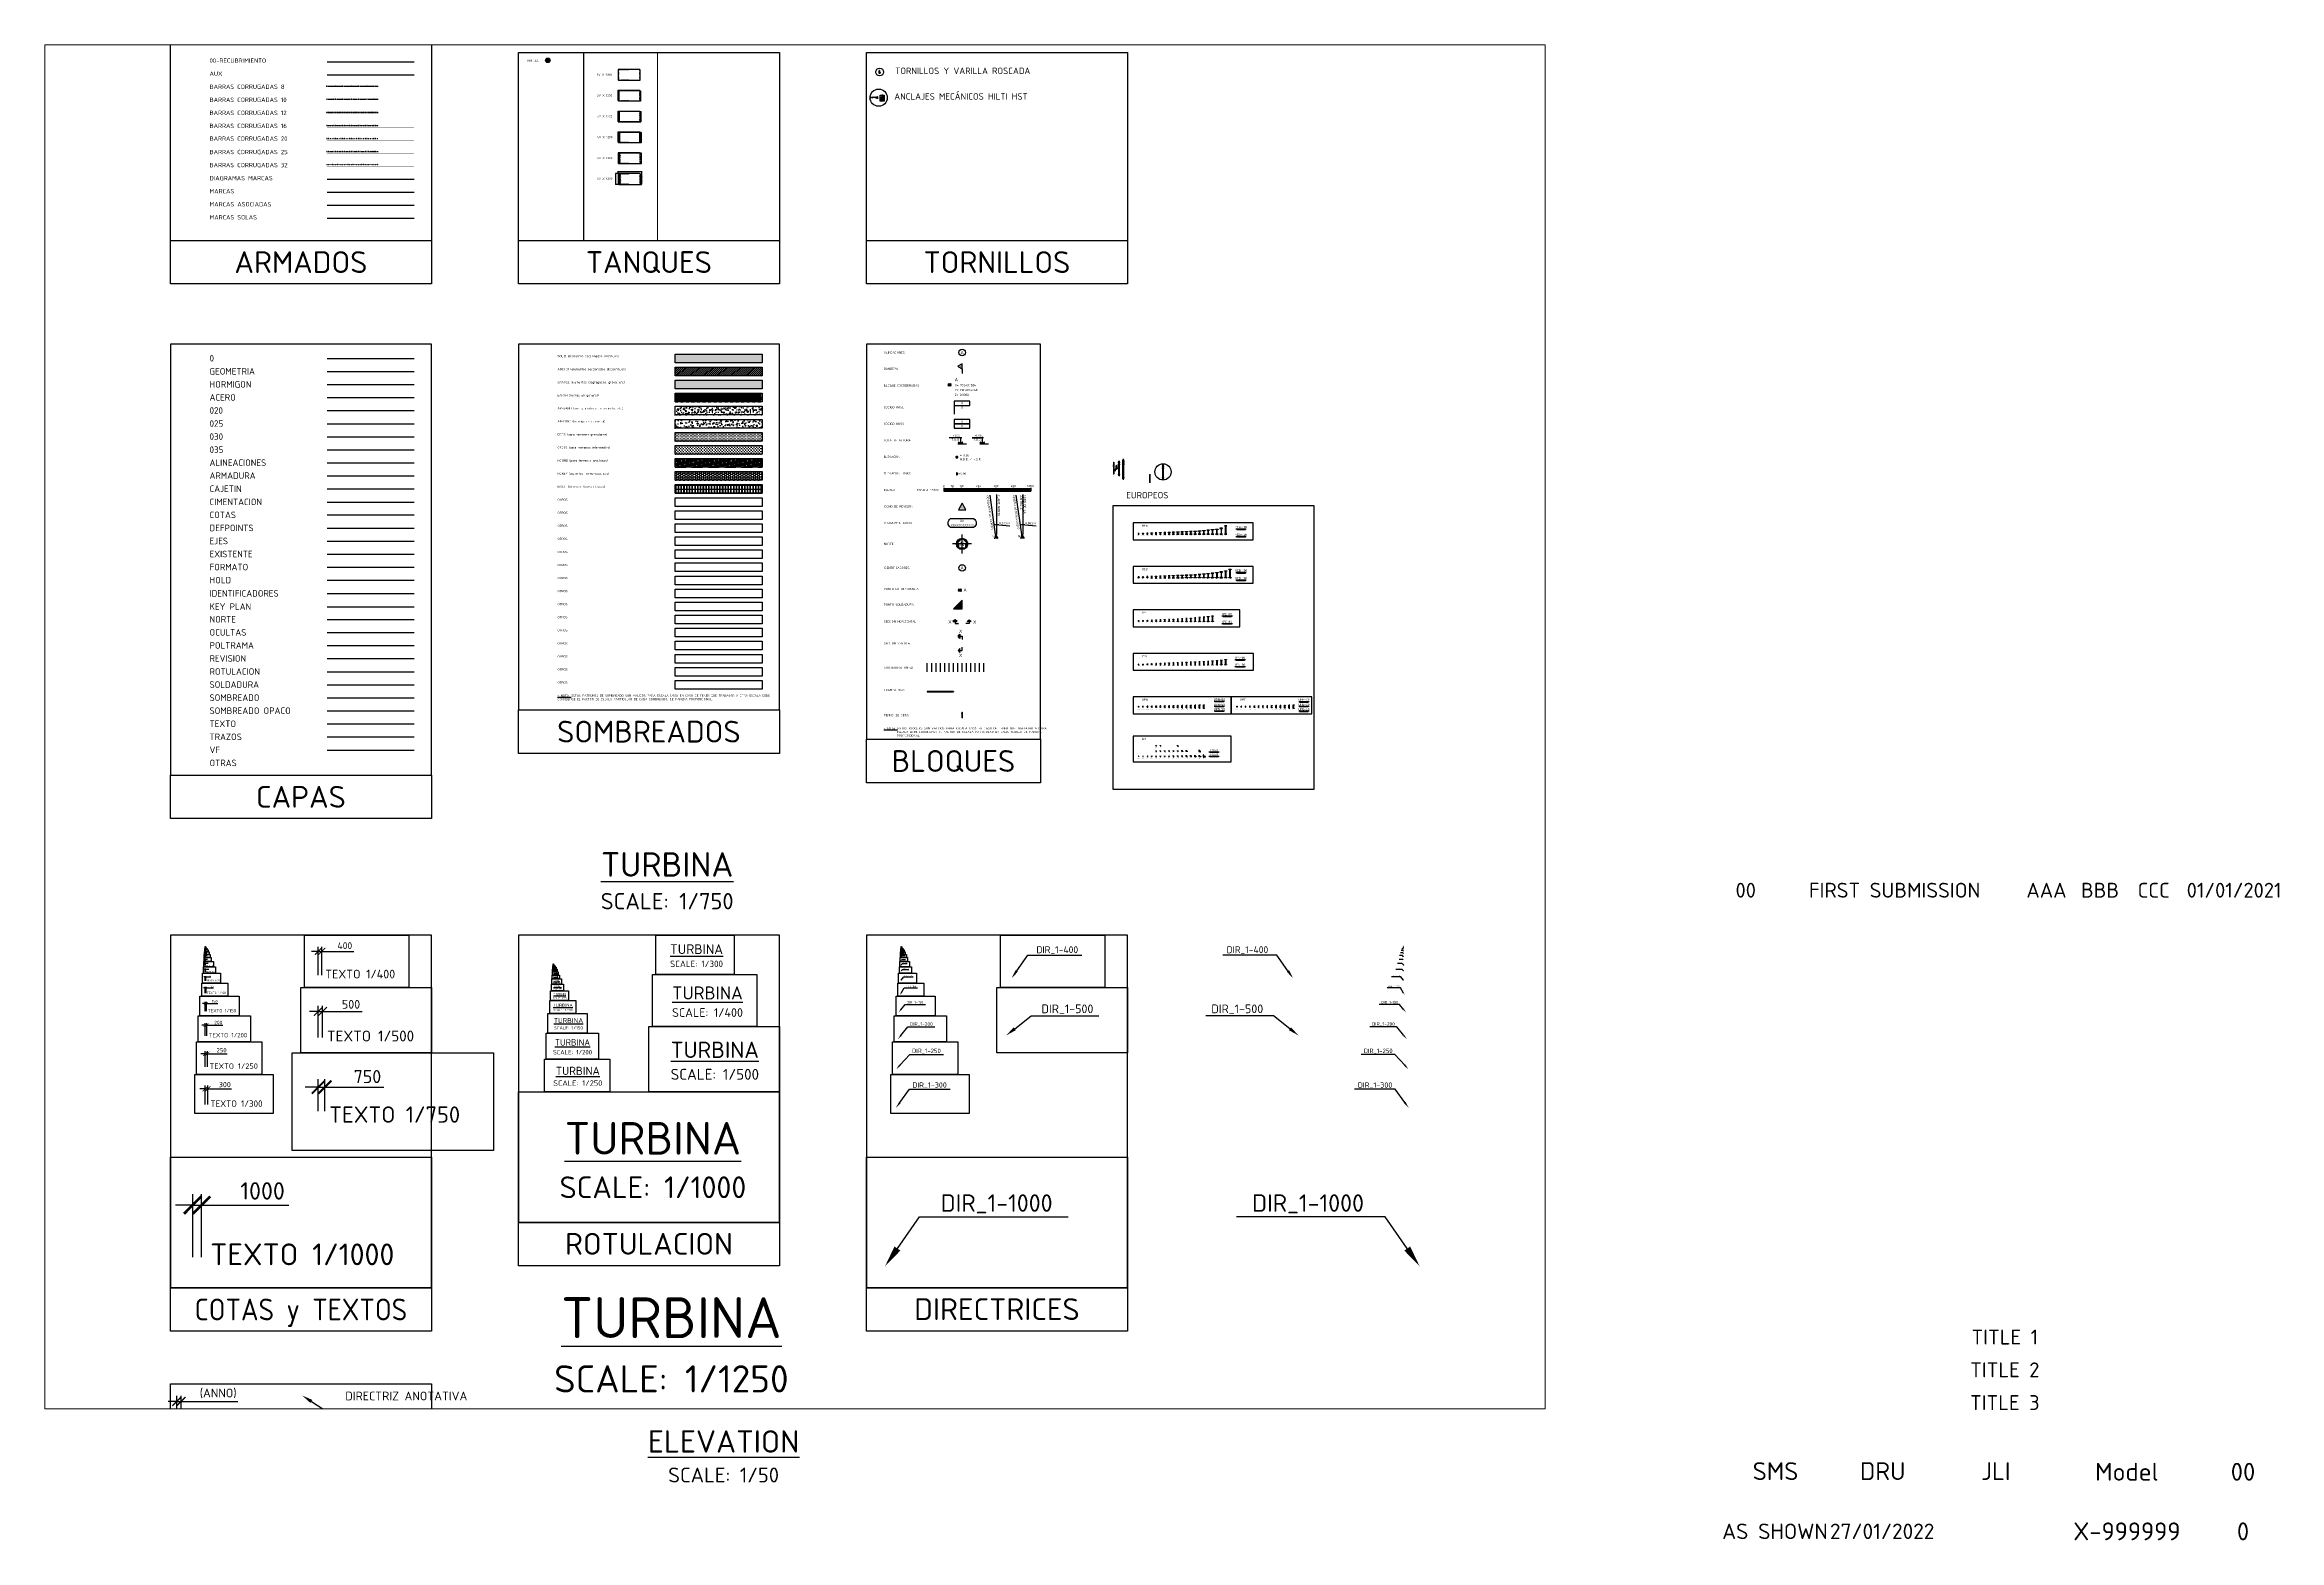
# Paper-space layout 'A3' of a CAD drawing. Header units: millimetres. Extents: x 33 to 409, y 11 to 262.
# The model-space entities are those that its viewports show. They can reach past a viewport. Long polylines and large blocks are cut down to what shows.
import ezdxf
from ezdxf import colors
from ezdxf.entities.mleader import LeaderData, LeaderLine
from ezdxf.enums import TextEntityAlignment as Align
from ezdxf.math import Vec2, Vec3

# ---------------------------------------------------------------- set-up
doc = ezdxf.new("R2010")
doc.units = ezdxf.units.MM
doc.set_wipeout_variables(frame=1)
doc.header["$PDMODE"] = 2
doc.header["$PDSIZE"] = 2
for name, pattern in [('ACAD_ISO10W100', [18, 12, -3, 0, -3]), ('CENTER', [50.8, 31.75, -6.35, 6.35, -6.35]), ('LÍNEAS_OCULTAS2', [4.7625, 3.175, -1.5875]), ('TRAZO_Y_PUNTO', [1, 0.5, -0.25, 0, -0.25]), ('TRAZO_Y_PUNTO2', [12.7, 6.35, -3.175, 0, -3.175]), ('TRAZOS2', [9.525, 6.35, -3.175])]:
    doc.linetypes.add(name, pattern=pattern)
for name, color, linetype, plot in [('00-RECUBRIMIENTO', 140, 'TRAZOS2', False), ('AUX', 200, 'Continuous', False), ('POLTRAMA', 8, 'Continuous', False), ('VF', 7, 'Continuous', False)]:
    doc.layers.add(name, color=color, linetype=linetype, plot=plot)
for name, color, linetype in [('020', 4, 'Continuous'), ('025', 5, 'Continuous'), ('030', 6, 'Continuous'), ('035', 7, 'Continuous'), ('ACERO', 3, 'Continuous'), ('ALINEACIONES', 30, 'Continuous'), ('ARMADURA', 6, 'Continuous'), ('BARRAS CORRUGADAS10', 101, 'Continuous'), ('BARRAS CORRUGADAS12', 30, 'Continuous'), ('BARRAS CORRUGADAS16', 104, 'Continuous'), ('BARRAS CORRUGADAS20', 90, 'Continuous'), ('BARRAS CORRUGADAS25', 141, 'Continuous'), ('BARRAS CORRUGADAS32', 210, 'Continuous'), ('BARRAS CORRUGADAS8', 82, 'Continuous'), ('CAJETIN', 7, 'Continuous'), ('CIMENTACION', 7, 'Continuous'), ('COTAS', 2, 'Continuous'), ('DIAGRAMAS MARCAS', 251, 'Continuous'), ('EJES', 9, 'TRAZO_Y_PUNTO2'), ('EJES METALICA', 9, 'TRAZO_Y_PUNTO2'), ('EJES SEC', 9, 'TRAZO_Y_PUNTO2'), ('EXISTENTE', 253, 'Continuous'), ('FORMATO', 7, 'Continuous'), ('GEOMETRIA', 2, 'Continuous'), ('HOLD', 20, 'Continuous'), ('HORMIGON', 1, 'Continuous'), ('IDENTIFICADORES', 1, 'Continuous'), ('KEY PLAN', 7, 'Continuous'), ('MARCAS', 9, 'Continuous'), ('MARCAS ASOCIADAS', 7, 'Continuous'), ('MARCAS SOLAS', 7, 'Continuous'), ('METALICA', 3, 'Continuous'), ('NORTE', 30, 'Continuous'), ('OCULTAS', 1, 'LÍNEAS_OCULTAS2'), ('OCULTAS METALICA', 1, 'LÍNEAS_OCULTAS2'), ('PERNOS', 2, 'Continuous'), ('ROTULACION', 2, 'Continuous'), ('SECCION', 4, 'Continuous'), ('SOLDADURA', 1, 'Continuous'), ('SOMBREADO', 8, 'Continuous'), ('SOMBREADO OPACO', 253, 'Continuous'), ('TEXTO', 30, 'Continuous'), ('TEXTO METALICA', 30, 'Continuous'), ('TRAMEX', 1, 'Continuous'), ('TRAZOS', 1, 'TRAZOS2'), ('X 0051 M', 7, 'Continuous'), ('X 2051 M', 1, 'CENTER'), ('X 5001 H', 8, 'Continuous'), ('X 5051 H', 253, 'Continuous')]:
    doc.layers.add(name, color=color, linetype=linetype)
doc.layers.add('REVISION', color=1, linetype='Continuous', true_color=0xff0000)
doc.styles.add('ANNO_TEX_2.0', font='isocpeur.ttf', dxfattribs={"height": 2})
doc.styles.add('BIT STD. 2.5', font='isocpeur.ttf', dxfattribs={"height": 2.5})
doc.styles.add('ISOCPEUR', font='isocpeur.ttf')
doc.styles.add('TEX_1-1', font='isocpeur.ttf', dxfattribs={"height": 2})
doc.styles.add('TEX_1-10', font='isocpeur.ttf', dxfattribs={"height": 20})
doc.styles.add('TEX_1-100', font='isocpeur.ttf', dxfattribs={"height": 200})
doc.styles.add('TEX_1-1000', font='isocpeur.ttf', dxfattribs={"height": 2000})
doc.styles.add('TEX_1-1250', font='isocpeur.ttf', dxfattribs={"height": 2500})
doc.styles.add('TEX_1-15', font='isocpeur.ttf', dxfattribs={"height": 30})
doc.styles.add('TEX_1-150', font='isocpeur.ttf', dxfattribs={"height": 300})
doc.styles.add('TEX_1-2', font='isocpeur.ttf', dxfattribs={"height": 4})
doc.styles.add('TEX_1-20', font='isocpeur.ttf', dxfattribs={"height": 40})
doc.styles.add('TEX_1-200', font='isocpeur.ttf', dxfattribs={"height": 400})
doc.styles.add('TEX_1-25', font='isocpeur.ttf', dxfattribs={"height": 50})
doc.styles.add('TEX_1-250', font='isocpeur.ttf', dxfattribs={"height": 500})
doc.styles.add('TEX_1-3', font='isocpeur.ttf', dxfattribs={"height": 6})
doc.styles.add('TEX_1-30', font='isocpeur.ttf', dxfattribs={"height": 60})
doc.styles.add('TEX_1-300', font='isocpeur.ttf', dxfattribs={"height": 600})
doc.styles.add('TEX_1-4', font='isocpeur.ttf', dxfattribs={"height": 8})
doc.styles.add('TEX_1-40', font='isocpeur.ttf', dxfattribs={"height": 80})
doc.styles.add('TEX_1-400', font='isocpeur.ttf', dxfattribs={"height": 800})
doc.styles.add('TEX_1-5', font='isocpeur.ttf', dxfattribs={"height": 10})
doc.styles.add('TEX_1-50', font='isocpeur.ttf', dxfattribs={"height": 100})
doc.styles.add('TEX_1-500', font='isocpeur.ttf', dxfattribs={"height": 1000})
doc.styles.add('TEX_1-75', font='isocpeur.ttf', dxfattribs={"height": 150})
doc.styles.add('TEX_1-750', font='isocpeur.ttf', dxfattribs={"height": 1500})
doc.styles.add('TEXTO_CAJETIN', font='isocpeur.ttf')
doc.styles.add('TEXTO_COTAS', font='isocpeur.ttf')
doc.styles.add('VDM_TEX_1-1', font='isocpeur.ttf', dxfattribs={"height": 2.5})
doc.dimstyles.new('ANNO_ESC', dxfattribs={"dimtxt": 2, "dimasz": 2, "dimexe": 1.25, "dimexo": 1, "dimtad": 1, "dimdec": 0, "dimtxsty": 'TEXTO_COTAS', "dimblk": 'ARCHTICK', "dimcen": 2.5, "dimdle": 1.25, "dimclrt": 7, "dimadec": 0, "dimazin": 0, "dimtfac": 1, "dimtdec": 0, "dimtmove": 0, "dimatfit": 3, "dimldrblk": 'ARCHTICK', "dimfxl": 1.25, "dimtfill": 1, "dimarcsym": 0})
doc.dimstyles.new('ESC_1-1', dxfattribs={"dimtxt": 2, "dimasz": 2, "dimexe": 1.25, "dimexo": 1, "dimtad": 1, "dimdec": 0, "dimtxsty": 'TEXTO_COTAS', "dimblk": 'ARCHTICK', "dimcen": 2.5, "dimdle": 1.25, "dimclrt": 7, "dimadec": 0, "dimazin": 0, "dimtfac": 1, "dimtdec": 0, "dimtmove": 0, "dimatfit": 3, "dimldrblk": 'ARCHTICK', "dimfxl": 1.25, "dimarcsym": 0})
doc.dimstyles.new('ESC_1-10', dxfattribs={"dimscale": 10, "dimtxt": 2, "dimasz": 2, "dimexe": 1.25, "dimexo": 1, "dimtad": 1, "dimdec": 0, "dimtxsty": 'TEXTO_COTAS', "dimblk": 'ARCHTICK', "dimcen": 2.5, "dimdle": 1.25, "dimclrt": 7, "dimadec": 0, "dimazin": 0, "dimtfac": 1, "dimtdec": 0, "dimtmove": 0, "dimatfit": 3, "dimldrblk": 'ARCHTICK', "dimfxl": 1.25, "dimarcsym": 0})
doc.dimstyles.new('ESC_1-100', dxfattribs={"dimscale": 100, "dimtxt": 2, "dimasz": 2, "dimexe": 1.25, "dimexo": 1, "dimtad": 1, "dimdec": 0, "dimtxsty": 'TEXTO_COTAS', "dimblk": 'ARCHTICK', "dimcen": 2.5, "dimdle": 1.25, "dimclrt": 7, "dimadec": 0, "dimazin": 0, "dimtfac": 1, "dimtdec": 0, "dimtmove": 0, "dimatfit": 3, "dimldrblk": 'ARCHTICK', "dimfxl": 1.25, "dimarcsym": 0})
doc.dimstyles.new('ESC_1-1000', dxfattribs={"dimscale": 1000, "dimtxt": 2, "dimasz": 2, "dimexe": 1.25, "dimexo": 1, "dimtad": 1, "dimdec": 0, "dimtxsty": 'TEXTO_COTAS', "dimblk": 'ARCHTICK', "dimcen": 2.5, "dimdle": 1.25, "dimclrt": 7, "dimadec": 0, "dimazin": 0, "dimtfac": 1, "dimtdec": 0, "dimtmove": 0, "dimatfit": 3, "dimldrblk": 'ARCHTICK', "dimfxl": 1.25, "dimarcsym": 0})
doc.dimstyles.new('ESC_1-15', dxfattribs={"dimscale": 15, "dimtxt": 2, "dimasz": 2, "dimexe": 1.25, "dimexo": 1, "dimtad": 1, "dimdec": 0, "dimtxsty": 'TEXTO_COTAS', "dimblk": 'ARCHTICK', "dimcen": 2.5, "dimdle": 1.25, "dimclrt": 7, "dimadec": 0, "dimazin": 0, "dimtfac": 1, "dimtdec": 0, "dimtmove": 0, "dimatfit": 3, "dimldrblk": 'ARCHTICK', "dimfxl": 1.25, "dimarcsym": 0})
doc.dimstyles.new('ESC_1-150', dxfattribs={"dimscale": 150, "dimtxt": 2, "dimasz": 2, "dimexe": 1.25, "dimexo": 1, "dimtad": 1, "dimdec": 0, "dimtxsty": 'TEXTO_COTAS', "dimblk": 'ARCHTICK', "dimcen": 2.5, "dimdle": 1.25, "dimclrt": 7, "dimadec": 0, "dimazin": 0, "dimtfac": 1, "dimtdec": 0, "dimtmove": 0, "dimatfit": 3, "dimldrblk": 'ARCHTICK', "dimfxl": 1.25, "dimarcsym": 0})
doc.dimstyles.new('ESC_1-2', dxfattribs={"dimscale": 2, "dimtxt": 2, "dimasz": 2, "dimexe": 1.25, "dimexo": 1, "dimtad": 1, "dimdec": 0, "dimtxsty": 'TEXTO_COTAS', "dimblk": 'ARCHTICK', "dimcen": 2.5, "dimdle": 1.25, "dimclrt": 7, "dimadec": 0, "dimazin": 0, "dimtfac": 1, "dimtdec": 0, "dimtmove": 0, "dimatfit": 3, "dimldrblk": 'ARCHTICK', "dimfxl": 1.25, "dimarcsym": 0})
doc.dimstyles.new('ESC_1-20', dxfattribs={"dimscale": 20, "dimtxt": 2, "dimasz": 2, "dimexe": 1.25, "dimexo": 1, "dimtad": 1, "dimdec": 0, "dimtxsty": 'TEXTO_COTAS', "dimblk": 'ARCHTICK', "dimcen": 2.5, "dimdle": 1.25, "dimclrt": 7, "dimadec": 0, "dimazin": 0, "dimtfac": 1, "dimtdec": 0, "dimtmove": 0, "dimatfit": 3, "dimldrblk": 'ARCHTICK', "dimfxl": 1.25, "dimarcsym": 0})
doc.dimstyles.new('ESC_1-200', dxfattribs={"dimscale": 200, "dimtxt": 2, "dimasz": 2, "dimexe": 1.25, "dimexo": 1, "dimtad": 1, "dimdec": 0, "dimtxsty": 'TEXTO_COTAS', "dimblk": 'ARCHTICK', "dimcen": 2.5, "dimdle": 1.25, "dimclrt": 7, "dimadec": 0, "dimazin": 0, "dimtfac": 1, "dimtdec": 0, "dimtmove": 0, "dimatfit": 3, "dimldrblk": 'ARCHTICK', "dimfxl": 1.25, "dimarcsym": 0})
doc.dimstyles.new('ESC_1-25', dxfattribs={"dimscale": 25, "dimtxt": 2, "dimasz": 2, "dimexe": 1.25, "dimexo": 1, "dimtad": 1, "dimdec": 0, "dimtxsty": 'TEXTO_COTAS', "dimblk": 'ARCHTICK', "dimcen": 2.5, "dimdle": 1.25, "dimclrt": 7, "dimadec": 0, "dimazin": 0, "dimtfac": 1, "dimtdec": 0, "dimtmove": 0, "dimatfit": 3, "dimldrblk": 'ARCHTICK', "dimfxl": 1.25, "dimarcsym": 0})
doc.dimstyles.new('ESC_1-250', dxfattribs={"dimscale": 250, "dimtxt": 2, "dimasz": 2, "dimexe": 1.25, "dimexo": 1, "dimtad": 1, "dimdec": 0, "dimtxsty": 'TEXTO_COTAS', "dimblk": 'ARCHTICK', "dimcen": 2.5, "dimdle": 1.25, "dimclrt": 7, "dimadec": 0, "dimazin": 0, "dimtfac": 1, "dimtdec": 0, "dimtmove": 0, "dimatfit": 3, "dimldrblk": 'ARCHTICK', "dimfxl": 1.25, "dimarcsym": 0})
doc.dimstyles.new('ESC_1-3', dxfattribs={"dimscale": 3, "dimtxt": 2, "dimasz": 2, "dimexe": 1.25, "dimexo": 1, "dimtad": 1, "dimdec": 0, "dimtxsty": 'TEXTO_COTAS', "dimblk": 'ARCHTICK', "dimcen": 2.5, "dimdle": 1.25, "dimclrt": 7, "dimadec": 0, "dimazin": 0, "dimtfac": 1, "dimtdec": 0, "dimtmove": 0, "dimatfit": 3, "dimldrblk": 'ARCHTICK', "dimfxl": 1.25, "dimarcsym": 0})
doc.dimstyles.new('ESC_1-30', dxfattribs={"dimscale": 30, "dimtxt": 2, "dimasz": 2, "dimexe": 1.25, "dimexo": 1, "dimtad": 1, "dimdec": 0, "dimtxsty": 'TEXTO_COTAS', "dimblk": 'ARCHTICK', "dimcen": 2.5, "dimdle": 1.25, "dimclrt": 7, "dimadec": 0, "dimazin": 0, "dimtfac": 1, "dimtdec": 0, "dimtmove": 0, "dimatfit": 3, "dimldrblk": 'ARCHTICK', "dimfxl": 1.25, "dimarcsym": 0})
doc.dimstyles.new('ESC_1-300', dxfattribs={"dimscale": 300, "dimtxt": 2, "dimasz": 2, "dimexe": 1.25, "dimexo": 1, "dimtad": 1, "dimdec": 0, "dimtxsty": 'TEXTO_COTAS', "dimblk": 'ARCHTICK', "dimcen": 2.5, "dimdle": 1.25, "dimclrt": 7, "dimadec": 0, "dimazin": 0, "dimtfac": 1, "dimtdec": 0, "dimtmove": 0, "dimatfit": 3, "dimldrblk": 'ARCHTICK', "dimfxl": 1.25, "dimarcsym": 0})
doc.dimstyles.new('ESC_1-4', dxfattribs={"dimscale": 4, "dimtxt": 2, "dimasz": 2, "dimexe": 1.25, "dimexo": 1, "dimtad": 1, "dimdec": 0, "dimtxsty": 'TEXTO_COTAS', "dimblk": 'ARCHTICK', "dimcen": 2.5, "dimdle": 1.25, "dimclrt": 7, "dimadec": 0, "dimazin": 0, "dimtfac": 1, "dimtdec": 0, "dimtmove": 0, "dimatfit": 3, "dimldrblk": 'ARCHTICK', "dimfxl": 1.25, "dimarcsym": 0})
doc.dimstyles.new('ESC_1-40', dxfattribs={"dimscale": 40, "dimtxt": 2, "dimasz": 2, "dimexe": 1.25, "dimexo": 1, "dimtad": 1, "dimdec": 0, "dimtxsty": 'TEXTO_COTAS', "dimblk": 'ARCHTICK', "dimcen": 2.5, "dimdle": 1.25, "dimclrt": 7, "dimadec": 0, "dimazin": 0, "dimtfac": 1, "dimtdec": 0, "dimtmove": 0, "dimatfit": 3, "dimldrblk": 'ARCHTICK', "dimfxl": 1.25, "dimarcsym": 0})
doc.dimstyles.new('ESC_1-400', dxfattribs={"dimscale": 400, "dimtxt": 2, "dimasz": 2, "dimexe": 1.25, "dimexo": 1, "dimtad": 1, "dimdec": 0, "dimtxsty": 'TEXTO_COTAS', "dimblk": 'ARCHTICK', "dimcen": 2.5, "dimdle": 1.25, "dimclrt": 7, "dimadec": 0, "dimazin": 0, "dimtfac": 1, "dimtdec": 0, "dimtmove": 0, "dimatfit": 3, "dimldrblk": 'ARCHTICK', "dimfxl": 1.25, "dimarcsym": 0})
doc.dimstyles.new('ESC_1-5', dxfattribs={"dimscale": 5, "dimtxt": 2, "dimasz": 2, "dimexe": 1.25, "dimexo": 1, "dimtad": 1, "dimdec": 0, "dimtxsty": 'TEXTO_COTAS', "dimblk": 'ARCHTICK', "dimcen": 2.5, "dimdle": 1.25, "dimclrt": 7, "dimadec": 0, "dimazin": 0, "dimtfac": 1, "dimtdec": 0, "dimtmove": 0, "dimatfit": 3, "dimldrblk": 'ARCHTICK', "dimfxl": 1.25, "dimarcsym": 0})
doc.dimstyles.new('ESC_1-50', dxfattribs={"dimscale": 50, "dimtxt": 2, "dimasz": 2, "dimexe": 1.25, "dimexo": 1, "dimtad": 1, "dimdec": 0, "dimtxsty": 'TEXTO_COTAS', "dimblk": 'ARCHTICK', "dimcen": 2.5, "dimdle": 1.25, "dimclrt": 7, "dimadec": 0, "dimazin": 0, "dimtfac": 1, "dimtdec": 0, "dimtmove": 0, "dimatfit": 3, "dimldrblk": 'ARCHTICK', "dimfxl": 1.25, "dimarcsym": 0})
doc.dimstyles.new('ESC_1-500', dxfattribs={"dimscale": 500, "dimtxt": 2, "dimasz": 2, "dimexe": 1.25, "dimexo": 1, "dimtad": 1, "dimdec": 0, "dimtxsty": 'TEXTO_COTAS', "dimblk": 'ARCHTICK', "dimcen": 2.5, "dimdle": 1.25, "dimclrt": 7, "dimadec": 0, "dimazin": 0, "dimtfac": 1, "dimtdec": 0, "dimtmove": 0, "dimatfit": 3, "dimldrblk": 'ARCHTICK', "dimfxl": 1.25, "dimarcsym": 0})
doc.dimstyles.new('ESC_1-75', dxfattribs={"dimscale": 75, "dimtxt": 2, "dimasz": 2, "dimexe": 1.25, "dimexo": 1, "dimtad": 1, "dimdec": 0, "dimtxsty": 'TEXTO_COTAS', "dimblk": 'ARCHTICK', "dimcen": 2.5, "dimdle": 1.25, "dimclrt": 7, "dimadec": 0, "dimazin": 0, "dimtfac": 1, "dimtdec": 0, "dimtmove": 0, "dimatfit": 3, "dimldrblk": 'ARCHTICK', "dimfxl": 1.25, "dimarcsym": 0})
doc.dimstyles.new('ESC_1-750', dxfattribs={"dimscale": 750, "dimtxt": 2, "dimasz": 2, "dimexe": 1.25, "dimexo": 1, "dimtad": 1, "dimdec": 0, "dimtxsty": 'TEXTO_COTAS', "dimblk": 'ARCHTICK', "dimcen": 2.5, "dimdle": 1.25, "dimclrt": 7, "dimadec": 0, "dimazin": 0, "dimtfac": 1, "dimtdec": 0, "dimtmove": 0, "dimatfit": 3, "dimldrblk": 'ARCHTICK', "dimfxl": 1.25, "dimarcsym": 0})
pattern_1 = [(45, (-27780.0737, -150014.6523), (-0.673519209, 0.673519209), [])]

# ---------------------------------------------------------------- blocks, each defined once
blk = doc.blocks.new('A$C1F6C3C1D')
at = {"layer": 'CAJETIN', "style": 'ISOCPEUR'}
for tag, p in [('REV', (4, 2.5)), ('DESCRIPTION', (29, 2.5)), ('CH', (63.5, 2.5)), ('DATE', (86, 2.5)), ('BY', (54.5, 2.5)), ('AP', (72.5, 2.5))]:
    blk.add_attdef(tag, text='', height=2.5, dxfattribs=at).set_placement(p, align=Align.MIDDLE_CENTER)
blk = doc.blocks.new('ATT_CAJETIN')
at = {"style": 'ISOCPEUR'}
blk.add_attdef('DR_TIT_3', text='', height=2.5, dxfattribs=at).set_placement((-47.5, 24.5), align=Align.MIDDLE_CENTER)
at = {"layer": 'CAJETIN', "style": 'ISOCPEUR'}
for tag, height, p in [('DR_TIT_1', 2.5, (-47.5, 35.5)), ('DR_TIT_2', 2.5, (-47.5, 30)), ('DRW', 3, (-86, 13)), ('CHE', 3, (-68, 13)), ('APP', 3, (-49, 13)), ('DR_N', 3, (-27, 12.89)), ('REV', 3, (-7.5, 12.89)), ('SCA', 2.6, (-86.09, 2.89)), ('DATE', 2.6, (-68.09, 2.89)), ('JOB', 3, (-27, 2.89)), ('TANK', 3, (-7.5, 2.89))]:
    blk.add_attdef(tag, text='', height=height, dxfattribs=at).set_placement(p, align=Align.MIDDLE_CENTER)
blk = doc.blocks.new('*U48')
blk.add_line((0, 5.6), (0, 0))
blk.add_lwpolyline([(0, 11.2), (-4.8, 8.4), (0, 5.6)], close=True)
at = {"color": 30, "style": 'TEXTO_CAJETIN'}
blk.add_attdef('BANDERA', text='', height=2.5, dxfattribs=at).set_placement((-1.6, 8.4), align=Align.MIDDLE_CENTER)
blk = doc.blocks.new('*U49')
blk.add_line((0, 10), (0, 0))
blk.add_lwpolyline([(0, 10), (18, 10), (18, 15), (0, 15)], close=True)
at = {"color": 30, "style": 'TEX_1-1'}
for tag, p in [('LINEA2', (9, 7.5)), ('LINEA1', (9, 12.5))]:
    blk.add_attdef(tag, text='', height=2.5, dxfattribs=at).set_placement(p, align=Align.MIDDLE)
blk = doc.blocks.new('CODIGO KKSV')
for points in [[(-9, 0), (9, 0), (9, 5), (-9, 5)], [(-9, -5), (9, -5), (9, 0), (-9, 0)]]:
    blk.add_lwpolyline(points, close=True)
at = {"color": 30, "style": 'TEX_1-1'}
for tag, p in [('LINEA1', (0, 2.5)), ('LINEA2', (0, -2.5))]:
    blk.add_attdef(tag, text='', height=2.5, dxfattribs=at).set_placement(p, align=Align.MIDDLE)
blk = doc.blocks.new('*U233')
h = blk.add_hatch(color=256)
h.paths.add_polyline_path([(2, 1.5), (2, 3), (0, 3), (0, 1.5)])
h.paths.add_polyline_path([(4, 0), (4, 1.5), (2, 1.5), (2, 0)])
h.paths.add_polyline_path([(6, 1.5), (6, 3), (4, 3), (4, 1.5)])
h.paths.add_polyline_path([(8, 0), (8, 1.5), (6, 1.5), (6, 0)])
h.paths.add_polyline_path([(10, 1.5), (10, 3), (8, 3), (8, 1.5)])
h.paths.add_polyline_path([(20, 0), (20, 1.5), (10, 1.5), (10, 0)])
h.paths.add_polyline_path([(20, 3), (20, 1.5), (20, 1.5), (30, 1.5), (40, 1.5), (40, 3)])
h.paths.add_polyline_path([(40, 1.5), (40, 0), (60, 0), (60, 1.5)])
h.paths.add_polyline_path([(80, 1.5), (80, 3), (60, 3), (60, 1.5), (60, 1.5)])
h.paths.add_polyline_path([(80, 1.5), (80, 0), (100, 0), (100, 1.5)])
for p, q in [((0, 4), (0, 0)), ((0, 3.5), (0, 1.5)), ((0, 3), (100, 3)), ((0, 1.5), (20, 1.5)), ((0, 0), (40, 0)), ((2, 3), (2, 0)), ((4, 3), (4, 0)), ((6, 3), (6, 0)), ((8, 3), (8, 0)), ((10, 4), (10, 0)), ((20, 4), (20, 0)), ((20, 1.5), (30, 1.5)), ((30, 1.5), (40, 1.5)), ((40, 4), (40, 0)), ((40, 3.5), (40, 0)), ((40, 1.5), (40, 1.5)), ((40, 1.5), (100, 1.5)), ((40, 0), (100, 0)), ((60, 4), (60, 0)), ((60, 3.5), (60, 0)), ((60, 1.5), (60, 1.5)), ((80, 4), (80, 0)), ((80, 3.5), (80, 0)), ((80, 1.5), (80, 1.5)), ((100, 4), (100, 0))]:
    blk.add_line(p, q)
at = {"char_height": 2.5}
for s, insert, width, attachment_point, style in [('ESCALA 1:5000', (-30.8, 2.6), 28.861, 1, 'TEXTO_CAJETIN'), ('0', (0, 6.1), 4.939, 5, 'TEXTO_COTAS'), ('50', (10, 6.1), 5.568, 5, 'TEXTO_COTAS'), ('100', (20.1, 6.1), 5.568, 5, 'TEXTO_COTAS'), ('200', (40, 6.1), 5.568, 5, 'TEXTO_COTAS'), ('300', (60, 6.1), 5.568, 5, 'TEXTO_COTAS'), ('400', (80, 6.1), 5.568, 5, 'TEXTO_COTAS'), ('500m', (100, 6.1), 5.568, 5, 'TEXTO_COTAS')]:
    blk.add_mtext(s, dxfattribs=dict(at, insert=insert, width=width, attachment_point=attachment_point, style=style))
blk = doc.blocks.new('ICONO DE REVISION')
blk.add_lwpolyline([(0, 7.5), (-4.3, 0), (4.3, 0)], close=True)
at = {"style": 'TEX_1-1'}
blk.add_attdef('REVISION_Nº', text='', height=2.5, dxfattribs=at).set_placement((0, 2.5), align=Align.MIDDLE_CENTER)
blk = doc.blocks.new('*U50')
blk.add_lwpolyline([(-13.2, 10), (13.2, 10, -0.6), (13.2, 0), (-13.2, 0, -0.6)], format="xyb", close=True)
at = {"color": 30, "style": 'TEX_1-1'}
for tag, p in [('TIPO', (0, 7.5)), ('KKS', (0, 2.5))]:
    blk.add_attdef(tag, text='', height=2.5, dxfattribs=at).set_placement(p, align=Align.MIDDLE_CENTER)
blk = doc.blocks.new('NORTE')
for points in [[(-12.8, 0), (0, 12.8, 0.414214)], [(-8, 0), (-12.8, 0, 0.227735), (-8, -10)], [(0, 12.8), (12.8, 0, 0.414214)], [(12.8, 0), (8, 0), (8, -10, 0.227735)], [(0, -12.8), (0, -10), (-8, -10, 0.170404)], [(8, -10), (0, -10), (0, -12.8, 0.170404)]]:
    blk.add_hatch(color=256).paths.add_polyline_path(points)
for p, q in [((21.9, 0), (-21.9, 0)), ((-12.8, 0), (0, 12.8)), ((-12.8, 0), (-8, 0)), ((-8, 0), (-8, -10)), ((0, -21.9), (0, 21.9)), ((0, 12.8), (12.8, 0)), ((12.8, 0), (8, 0)), ((8, 0), (8, -10)), ((8, -10), (-8, -10))]:
    blk.add_line(p, q)
blk.add_circle((0, 0), 12.8)
at = {"style": 'TEX_1-4'}
blk.add_text('N', height=10, dxfattribs=at).set_placement((0, 0), align=Align.MIDDLE)
blk = doc.blocks.new('PUNTO SOLDADURA')
at = {"layer": 'SOLDADURA'}
blk.add_hatch(color=256, dxfattribs=at).paths.add_polyline_path([(0, 0), (0, 10), (-10, 0)])
for p, q in [((0, 10), (-10, 0)), ((-10, 0), (0, 0)), ((0, 0), (0, 10))]:
    blk.add_line(p, q, dxfattribs=at)
blk = doc.blocks.new('*U52')
for points in [[(-4.5, 12.5), (-2.5, 10.1), (-2.5, 12.5)], [(-4.5, -3.8), (-2.5, -6.2), (-2.5, -3.8)]]:
    blk.add_hatch(color=256).paths.add_polyline_path(points)
for p, q in [((-4.5, 12.5), (0, 12.5)), ((0, 12.5), (0, 8.7)), ((0, -3.8), (0, 0)), ((-4.5, -3.8), (0, -3.8))]:
    blk.add_line(p, q)
for points in [[(-4.5, 12.5), (-2.5, 14.9), (-2.5, 10.1)], [(-4.5, -3.8), (-2.5, -6.2), (-2.5, -1.4)]]:
    blk.add_lwpolyline(points, close=True)
at = {"color": 30, "style": 'TEX_1-1'}
for tag, p in [('SEC2', (-1.7, 18.3)), ('SEC1', (-1.7, -9.4))]:
    blk.add_attdef(tag, text='', height=3.75, dxfattribs=at).set_placement(p, align=Align.MIDDLE)
blk = doc.blocks.new('*U12')
at = {"layer": 'SOLDADURA'}
for p, q in [((0, 0), (0, 10)), ((5, 0), (5, 10)), ((10, 0), (10, 10)), ((15, 0), (15, 10)), ((20, 0), (20, 10)), ((25, 0), (25, 10)), ((30, 0), (30, 10)), ((35, 0), (35, 10)), ((40, 0), (40, 10)), ((45, 0), (45, 10)), ((50, 0), (50, 10)), ((55, 0), (55, 10)), ((60, 0), (60, 10)), ((65, 0), (65, 10))]:
    blk.add_line(p, q, dxfattribs=at)
blk = doc.blocks.new('*U51')
for points in [[(-3.8, 4.5), (-6.2, 2.5), (-3.8, 2.5)], [(12.5, 4.5), (10.1, 2.5), (12.5, 2.5)]]:
    blk.add_hatch(color=256).paths.add_polyline_path(points)
for p, q in [((-3.8, 4.5), (-3.8, 0)), ((-3.8, 0), (0, 0)), ((12.5, 0), (8.7, 0)), ((12.5, 4.5), (12.5, 0))]:
    blk.add_line(p, q)
for points in [[(-3.8, 4.5), (-6.2, 2.5), (-1.4, 2.5)], [(12.5, 4.5), (14.9, 2.5), (10.1, 2.5)]]:
    blk.add_lwpolyline(points, close=True)
at = {"color": 30, "style": 'TEX_1-1'}
for tag, p in [('SEC1', (-9.7, 2)), ('SEC2', (18.8, 2))]:
    blk.add_attdef(tag, text='', height=3.75, dxfattribs=at).set_placement(p, align=Align.MIDDLE)
blk = doc.blocks.new('ELEVACION LIMAS')
blk.add_hatch(color=256).paths.add_polyline_path([(0, 104), (0, 0), (104, 0, 0.4142136)])
for p, q in [((0, -150), (0, 150)), ((150, 0), (0, 0))]:
    blk.add_line(p, q)
blk.add_arc((0, 0), 104, 270, 90)
at = {"color": 30, "style": 'TEX_1-1'}
blk.add_attdef('ELEVACION', (396, -114), '', height=250, dxfattribs=at)
blk = doc.blocks.new('PUNTO DE REFERENCIA')
for p, q in [((1.6, -1.6), (-1.6, 1.6)), ((1.6, 1.6), (-1.6, -1.6))]:
    blk.add_line(p, q)
blk.add_circle((0, 0), 1.56)
at = {"color": 30, "style": 'TEX_1-1'}
blk.add_attdef('PUNTO_DE_REFERENCIA', (1.9, -5.8), '', height=3.75, dxfattribs=at)
blk = doc.blocks.new('*U562')
at = {"color": 0, "linetype": 'ByBlock'}
blk.add_lwpolyline([(0, 0), (3000, 0), (3000, 30), (0, 30)], close=True, dxfattribs=at)
at = {"color": 30, "flags": 128}
for points in [[(0, 0), (3, 0), (3, 30), (0, 30)], [(30, 0), (33, 0), (33, 30), (30, 30)], [(60, 0), (63, 0), (63, 30), (60, 30)], [(90, 0), (93, 0), (93, 30), (90, 30)], [(120, 0), (123, 0), (123, 30), (120, 30)], [(150, 0), (153, 0), (153, 30), (150, 30)], [(180, 0), (183, 0), (183, 30), (180, 30)], [(210, 0), (213, 0), (213, 30), (210, 30)], [(240, 0), (243, 0), (243, 30), (240, 30)], [(270, 0), (273, 0), (273, 30), (270, 30)], [(300, 0), (303, 0), (303, 30), (300, 30)], [(330, 0), (333, 0), (333, 30), (330, 30)], [(360, 0), (363, 0), (363, 30), (360, 30)], [(390, 0), (393, 0), (393, 30), (390, 30)], [(420, 0), (423, 0), (423, 30), (420, 30)], [(450, 0), (453, 0), (453, 30), (450, 30)], [(480, 0), (483, 0), (483, 30), (480, 30)], [(510, 0), (513, 0), (513, 30), (510, 30)], [(540, 0), (543, 0), (543, 30), (540, 30)], [(570, 0), (573, 0), (573, 30), (570, 30)], [(600, 0), (603, 0), (603, 30), (600, 30)], [(630, 0), (633, 0), (633, 30), (630, 30)], [(660, 0), (663, 0), (663, 30), (660, 30)], [(690, 0), (693, 0), (693, 30), (690, 30)], [(720, 0), (723, 0), (723, 30), (720, 30)], [(750, 0), (753, 0), (753, 30), (750, 30)], [(780, 0), (783, 0), (783, 30), (780, 30)], [(810, 0), (813, 0), (813, 30), (810, 30)], [(840, 0), (843, 0), (843, 30), (840, 30)], [(870, 0), (873, 0), (873, 30), (870, 30)], [(900, 0), (903, 0), (903, 30), (900, 30)], [(930, 0), (933, 0), (933, 30), (930, 30)], [(960, 0), (963, 0), (963, 30), (960, 30)], [(990, 0), (993, 0), (993, 30), (990, 30)], [(1020, 0), (1023, 0), (1023, 30), (1020, 30)], [(1050, 0), (1053, 0), (1053, 30), (1050, 30)], [(1080, 0), (1083, 0), (1083, 30), (1080, 30)], [(1110, 0), (1113, 0), (1113, 30), (1110, 30)], [(1140, 0), (1143, 0), (1143, 30), (1140, 30)], [(1170, 0), (1173, 0), (1173, 30), (1170, 30)], [(1200, 0), (1203, 0), (1203, 30), (1200, 30)], [(1230, 0), (1233, 0), (1233, 30), (1230, 30)], [(1260, 0), (1263, 0), (1263, 30), (1260, 30)], [(1290, 0), (1293, 0), (1293, 30), (1290, 30)], [(1320, 0), (1323, 0), (1323, 30), (1320, 30)], [(1350, 0), (1353, 0), (1353, 30), (1350, 30)], [(1380, 0), (1383, 0), (1383, 30), (1380, 30)], [(1410, 0), (1413, 0), (1413, 30), (1410, 30)], [(1440, 0), (1443, 0), (1443, 30), (1440, 30)], [(1470, 0), (1473, 0), (1473, 30), (1470, 30)], [(1500, 0), (1503, 0), (1503, 30), (1500, 30)], [(1530, 0), (1533, 0), (1533, 30), (1530, 30)], [(1560, 0), (1563, 0), (1563, 30), (1560, 30)], [(1590, 0), (1593, 0), (1593, 30), (1590, 30)], [(1620, 0), (1623, 0), (1623, 30), (1620, 30)], [(1650, 0), (1653, 0), (1653, 30), (1650, 30)], [(1680, 0), (1683, 0), (1683, 30), (1680, 30)], [(1710, 0), (1713, 0), (1713, 30), (1710, 30)], [(1740, 0), (1743, 0), (1743, 30), (1740, 30)], [(1770, 0), (1773, 0), (1773, 30), (1770, 30)], [(1800, 0), (1803, 0), (1803, 30), (1800, 30)], [(1830, 0), (1833, 0), (1833, 30), (1830, 30)], [(1860, 0), (1863, 0), (1863, 30), (1860, 30)], [(1890, 0), (1893, 0), (1893, 30), (1890, 30)], [(1920, 0), (1923, 0), (1923, 30), (1920, 30)], [(1950, 0), (1953, 0), (1953, 30), (1950, 30)], [(1980, 0), (1983, 0), (1983, 30), (1980, 30)], [(2010, 0), (2013, 0), (2013, 30), (2010, 30)], [(2040, 0), (2043, 0), (2043, 30), (2040, 30)], [(2070, 0), (2073, 0), (2073, 30), (2070, 30)], [(2100, 0), (2103, 0), (2103, 30), (2100, 30)], [(2130, 0), (2133, 0), (2133, 30), (2130, 30)], [(2160, 0), (2163, 0), (2163, 30), (2160, 30)], [(2190, 0), (2193, 0), (2193, 30), (2190, 30)], [(2220, 0), (2223, 0), (2223, 30), (2220, 30)], [(2250, 0), (2253, 0), (2253, 30), (2250, 30)], [(2280, 0), (2283, 0), (2283, 30), (2280, 30)], [(2310, 0), (2313, 0), (2313, 30), (2310, 30)], [(2340, 0), (2343, 0), (2343, 30), (2340, 30)], [(2370, 0), (2373, 0), (2373, 30), (2370, 30)], [(2400, 0), (2403, 0), (2403, 30), (2400, 30)], [(2430, 0), (2433, 0), (2433, 30), (2430, 30)], [(2460, 0), (2463, 0), (2463, 30), (2460, 30)], [(2490, 0), (2493, 0), (2493, 30), (2490, 30)], [(2520, 0), (2523, 0), (2523, 30), (2520, 30)], [(2550, 0), (2553, 0), (2553, 30), (2550, 30)], [(2580, 0), (2583, 0), (2583, 30), (2580, 30)], [(2610, 0), (2613, 0), (2613, 30), (2610, 30)], [(2640, 0), (2643, 0), (2643, 30), (2640, 30)], [(2670, 0), (2673, 0), (2673, 30), (2670, 30)], [(2700, 0), (2703, 0), (2703, 30), (2700, 30)], [(2730, 0), (2733, 0), (2733, 30), (2730, 30)], [(2760, 0), (2763, 0), (2763, 30), (2760, 30)], [(2790, 0), (2793, 0), (2793, 30), (2790, 30)], [(2820, 0), (2823, 0), (2823, 30), (2820, 30)], [(2850, 0), (2853, 0), (2853, 30), (2850, 30)], [(2880, 0), (2883, 0), (2883, 30), (2880, 30)], [(2910, 0), (2913, 0), (2913, 30), (2910, 30)], [(2940, 0), (2943, 0), (2943, 30), (2940, 30)], [(2970, 0), (2973, 0), (2973, 30), (2970, 30)], [(3000, 0), (3003, 0), (3003, 30), (3000, 30)]]:
    blk.add_lwpolyline(points, close=True, dxfattribs=at)
blk = doc.blocks.new('*U47')
blk.add_hatch(color=256).paths.add_polyline_path([(0, 0), (0, 1.8), (-1.8, 1.8)])
at = {"color": 0, "linetype": 'ByBlock'}
for points in [[(-13, 7.5), (1.5, 7.5)], [(7, 0), (-3, 0)], [(-2.8, 1.8), (2.8, 1.8)], [(0, 0), (-2.5, 2.5)], [(0, 8.1), (0, 0)], [(0, 0), (2.5, 2.5)]]:
    blk.add_lwpolyline(points, dxfattribs=at)
at = {"color": 30, "style": 'TEX_1-1'}
blk.add_attdef('ALTURA', text='', height=2.5, dxfattribs=at).set_placement((-1, 7.8), align=Align.BOTTOM_RIGHT)
blk.add_attdef('TIPO', text='', height=2.5, dxfattribs=at).set_placement((-1, 6.5), align=Align.TOP_RIGHT)
blk = doc.blocks.new('_ArchTick')
at = {"color": 0, "linetype": 'ByBlock', "const_width": 0.15}
blk.add_lwpolyline([(-0.5, -0.5), (0.5, 0.5)], dxfattribs=at)
blk = doc.blocks.new('*D22')
at = {"layer": 'COTAS', "color": 0, "lineweight": -2, "transparency": 16777216}
for p, q in [((13780, 52446), (13778, 52446)), ((13780, 52440), (13780, 52447)), ((13780, 52446), (13781, 52446)), ((13781, 52440), (13781, 52447)), ((13781, 52446), (13787, 52446))]:
    blk.add_line(p, q, dxfattribs=at)
at = {"layer": 'Defpoints', "color": 0, "transparency": 16777216}
for p in [(13780, 52439), (13781, 52446), (13781, 52439)]:
    blk.add_point(p, dxfattribs=at)
at = {"layer": 'COTAS', "color": 0, "lineweight": -2, "transparency": 16777216, "xscale": 2, "yscale": 2, "zscale": 2}
blk.add_blockref('_ArchTick', (13780, 52446), dxfattribs=at)
at = {"layer": 'COTAS', "color": 0, "lineweight": -2, "transparency": 16777216, "xscale": 2, "yscale": 2, "zscale": 2, "rotation": 180}
blk.add_blockref('_ArchTick', (13781, 52446), dxfattribs=at)
at = {"layer": 'COTAS', "color": 7, "transparency": 16777216, "insert": (13786, 52447), "char_height": 2, "attachment_point": 5, "style": 'TEXTO_COTAS'}
blk.add_mtext('1', dxfattribs=at)
blk = doc.blocks.new('*D23')
at = {"layer": 'COTAS', "color": 0, "lineweight": -2, "transparency": 16777216}
for p, q in [((13780, 52425), (13776, 52425)), ((13780, 52413), (13780, 52428)), ((13780, 52425), (13782, 52425)), ((13782, 52413), (13782, 52428)), ((13782, 52425), (13795, 52425))]:
    blk.add_line(p, q, dxfattribs=at)
at = {"layer": 'Defpoints', "color": 0, "transparency": 16777216}
for p in [(13780, 52411), (13782, 52425), (13782, 52411)]:
    blk.add_point(p, dxfattribs=at)
at = {"layer": 'COTAS', "color": 0, "lineweight": -2, "transparency": 16777216, "xscale": 4, "yscale": 4, "zscale": 4}
blk.add_blockref('_ArchTick', (13780, 52425), dxfattribs=at)
at = {"layer": 'COTAS', "color": 0, "lineweight": -2, "transparency": 16777216, "xscale": 4, "yscale": 4, "zscale": 4, "rotation": 180}
blk.add_blockref('_ArchTick', (13782, 52425), dxfattribs=at)
at = {"layer": 'COTAS', "color": 7, "transparency": 16777216, "insert": (13792, 52429), "char_height": 4, "attachment_point": 5, "style": 'TEXTO_COTAS'}
blk.add_mtext('2', dxfattribs=at)
blk = doc.blocks.new('*D24')
at = {"layer": 'COTAS', "color": 0, "lineweight": -2, "transparency": 16777216}
for p, q in [((13780, 52390), (13774, 52390)), ((13780, 52372), (13780, 52394)), ((13780, 52390), (13783, 52390)), ((13783, 52372), (13783, 52394)), ((13783, 52390), (13802, 52390))]:
    blk.add_line(p, q, dxfattribs=at)
at = {"layer": 'Defpoints', "color": 0, "transparency": 16777216}
for p in [(13780, 52369), (13783, 52390), (13783, 52369)]:
    blk.add_point(p, dxfattribs=at)
at = {"layer": 'COTAS', "color": 0, "lineweight": -2, "transparency": 16777216, "xscale": 6, "yscale": 6, "zscale": 6}
blk.add_blockref('_ArchTick', (13780, 52390), dxfattribs=at)
at = {"layer": 'COTAS', "color": 0, "lineweight": -2, "transparency": 16777216, "xscale": 6, "yscale": 6, "zscale": 6, "rotation": 180}
blk.add_blockref('_ArchTick', (13783, 52390), dxfattribs=at)
at = {"layer": 'COTAS', "color": 7, "transparency": 16777216, "insert": (13798, 52395), "char_height": 6, "attachment_point": 5, "style": 'TEXTO_COTAS'}
blk.add_mtext('3', dxfattribs=at)
blk = doc.blocks.new('*D25')
at = {"layer": 'COTAS', "color": 0, "lineweight": -2, "transparency": 16777216}
for p, q in [((13780, 52339), (13772, 52339)), ((13780, 52315), (13780, 52344)), ((13780, 52339), (13784, 52339)), ((13784, 52315), (13784, 52344)), ((13784, 52339), (13810, 52339))]:
    blk.add_line(p, q, dxfattribs=at)
at = {"layer": 'Defpoints', "color": 0, "transparency": 16777216}
for p in [(13780, 52311), (13784, 52339), (13784, 52311)]:
    blk.add_point(p, dxfattribs=at)
at = {"layer": 'COTAS', "color": 0, "lineweight": -2, "transparency": 16777216, "xscale": 8, "yscale": 8, "zscale": 8}
blk.add_blockref('_ArchTick', (13780, 52339), dxfattribs=at)
at = {"layer": 'COTAS', "color": 0, "lineweight": -2, "transparency": 16777216, "xscale": 8, "yscale": 8, "zscale": 8, "rotation": 180}
blk.add_blockref('_ArchTick', (13784, 52339), dxfattribs=at)
at = {"layer": 'COTAS', "color": 7, "transparency": 16777216, "insert": (13805, 52346), "char_height": 8, "attachment_point": 5, "style": 'TEXTO_COTAS'}
blk.add_mtext('4', dxfattribs=at)
blk = doc.blocks.new('*D26')
at = {"layer": 'COTAS', "color": 0, "lineweight": -2, "transparency": 16777216}
for p, q in [((13780, 52274), (13770, 52274)), ((13780, 52244), (13780, 52280)), ((13780, 52274), (13785, 52274)), ((13785, 52244), (13785, 52280)), ((13785, 52274), (13816, 52274))]:
    blk.add_line(p, q, dxfattribs=at)
at = {"layer": 'Defpoints', "color": 0, "transparency": 16777216}
for p in [(13780, 52239), (13785, 52274), (13785, 52239)]:
    blk.add_point(p, dxfattribs=at)
at = {"layer": 'COTAS', "color": 0, "lineweight": -2, "transparency": 16777216, "xscale": 10, "yscale": 10, "zscale": 10}
blk.add_blockref('_ArchTick', (13780, 52274), dxfattribs=at)
at = {"layer": 'COTAS', "color": 0, "lineweight": -2, "transparency": 16777216, "xscale": 10, "yscale": 10, "zscale": 10, "rotation": 180}
blk.add_blockref('_ArchTick', (13785, 52274), dxfattribs=at)
at = {"layer": 'COTAS', "color": 7, "transparency": 16777216, "insert": (13811, 52282), "char_height": 10, "attachment_point": 5, "style": 'TEXTO_COTAS'}
blk.add_mtext('5', dxfattribs=at)
blk = doc.blocks.new('*D27')
at = {"layer": 'COTAS', "color": 0, "lineweight": -2, "transparency": 16777216}
for p, q in [((13780, 52171), (13760, 52171)), ((13780, 52111), (13780, 52184)), ((13780, 52171), (13790, 52171)), ((13790, 52111), (13790, 52184)), ((13790, 52171), (13863, 52171))]:
    blk.add_line(p, q, dxfattribs=at)
at = {"layer": 'Defpoints', "color": 0, "transparency": 16777216}
for p in [(13780, 52101), (13790, 52171), (13790, 52101)]:
    blk.add_point(p, dxfattribs=at)
at = {"layer": 'COTAS', "color": 0, "lineweight": -2, "transparency": 16777216, "xscale": 20, "yscale": 20, "zscale": 20}
blk.add_blockref('_ArchTick', (13780, 52171), dxfattribs=at)
at = {"layer": 'COTAS', "color": 0, "lineweight": -2, "transparency": 16777216, "xscale": 20, "yscale": 20, "zscale": 20, "rotation": 180}
blk.add_blockref('_ArchTick', (13790, 52171), dxfattribs=at)
at = {"layer": 'COTAS', "color": 7, "transparency": 16777216, "insert": (13846, 52188), "char_height": 20, "attachment_point": 5, "style": 'TEXTO_COTAS'}
blk.add_mtext('10', dxfattribs=at)
blk = doc.blocks.new('*D28')
at = {"layer": 'COTAS', "color": 0, "lineweight": -2, "transparency": 16777216}
for p, q in [((13780, 51741), (13740, 51741)), ((13780, 51621), (13780, 51766)), ((13780, 51741), (13800, 51741)), ((13800, 51621), (13800, 51766)), ((13800, 51741), (13953, 51741))]:
    blk.add_line(p, q, dxfattribs=at)
at = {"layer": 'Defpoints', "color": 0, "transparency": 16777216}
for p in [(13780, 51601), (13800, 51741), (13800, 51601)]:
    blk.add_point(p, dxfattribs=at)
at = {"layer": 'COTAS', "color": 0, "lineweight": -2, "transparency": 16777216, "xscale": 40, "yscale": 40, "zscale": 40}
blk.add_blockref('_ArchTick', (13780, 51741), dxfattribs=at)
at = {"layer": 'COTAS', "color": 0, "lineweight": -2, "transparency": 16777216, "xscale": 40, "yscale": 40, "zscale": 40, "rotation": 180}
blk.add_blockref('_ArchTick', (13800, 51741), dxfattribs=at)
at = {"layer": 'COTAS', "color": 7, "transparency": 16777216, "insert": (13917, 51774), "char_height": 40, "attachment_point": 5, "style": 'TEXTO_COTAS'}
blk.add_mtext('20', dxfattribs=at)
blk = doc.blocks.new('*D29')
at = {"layer": 'COTAS', "color": 0, "lineweight": -2, "transparency": 16777216}
for p, q in [((13780, 51414), (13730, 51414)), ((13780, 51264), (13780, 51445)), ((13780, 51414), (13805, 51414)), ((13805, 51264), (13805, 51445)), ((13805, 51414), (13996, 51414))]:
    blk.add_line(p, q, dxfattribs=at)
at = {"layer": 'Defpoints', "color": 0, "transparency": 16777216}
for p in [(13805, 51414), (13780, 51239), (13805, 51239)]:
    blk.add_point(p, dxfattribs=at)
at = {"layer": 'COTAS', "color": 0, "lineweight": -2, "transparency": 16777216, "xscale": 50, "yscale": 50, "zscale": 50}
blk.add_blockref('_ArchTick', (13780, 51414), dxfattribs=at)
at = {"layer": 'COTAS', "color": 0, "lineweight": -2, "transparency": 16777216, "xscale": 50, "yscale": 50, "zscale": 50, "rotation": 180}
blk.add_blockref('_ArchTick', (13805, 51414), dxfattribs=at)
at = {"layer": 'COTAS', "color": 7, "transparency": 16777216, "insert": (13951, 51454), "char_height": 50, "attachment_point": 5, "style": 'TEXTO_COTAS'}
blk.add_mtext('25', dxfattribs=at)
blk = doc.blocks.new('*D30')
at = {"layer": 'COTAS', "color": 0, "lineweight": -2, "transparency": 16777216}
for p, q in [((13780, 51011), (13720, 51011)), ((13780, 50831), (13780, 51049)), ((13780, 51011), (13810, 51011)), ((13810, 50831), (13810, 51049)), ((13810, 51011), (14040, 51011))]:
    blk.add_line(p, q, dxfattribs=at)
at = {"layer": 'Defpoints', "color": 0, "transparency": 16777216}
for p in [(13780, 50801), (13810, 51011), (13810, 50801)]:
    blk.add_point(p, dxfattribs=at)
at = {"layer": 'COTAS', "color": 0, "lineweight": -2, "transparency": 16777216, "xscale": 60, "yscale": 60, "zscale": 60}
blk.add_blockref('_ArchTick', (13780, 51011), dxfattribs=at)
at = {"layer": 'COTAS', "color": 0, "lineweight": -2, "transparency": 16777216, "xscale": 60, "yscale": 60, "zscale": 60, "rotation": 180}
blk.add_blockref('_ArchTick', (13810, 51011), dxfattribs=at)
at = {"layer": 'COTAS', "color": 7, "transparency": 16777216, "insert": (13985, 51060), "char_height": 60, "attachment_point": 5, "style": 'TEXTO_COTAS'}
blk.add_mtext('30', dxfattribs=at)
blk = doc.blocks.new('*D31')
at = {"layer": 'COTAS', "color": 0, "lineweight": -2, "transparency": 16777216}
for p, q in [((13780, 51994), (13750, 51994)), ((13780, 51904), (13780, 52013)), ((13780, 51994), (13795, 51994)), ((13795, 51904), (13795, 52013)), ((13795, 51994), (13904, 51994))]:
    blk.add_line(p, q, dxfattribs=at)
at = {"layer": 'Defpoints', "color": 0, "transparency": 16777216}
for p in [(13780, 51889), (13795, 51994), (13795, 51889)]:
    blk.add_point(p, dxfattribs=at)
at = {"layer": 'COTAS', "color": 0, "lineweight": -2, "transparency": 16777216, "xscale": 30, "yscale": 30, "zscale": 30}
blk.add_blockref('_ArchTick', (13780, 51994), dxfattribs=at)
at = {"layer": 'COTAS', "color": 0, "lineweight": -2, "transparency": 16777216, "xscale": 30, "yscale": 30, "zscale": 30, "rotation": 180}
blk.add_blockref('_ArchTick', (13795, 51994), dxfattribs=at)
at = {"layer": 'COTAS', "color": 7, "transparency": 16777216, "insert": (13879, 52018), "char_height": 30, "attachment_point": 5, "style": 'TEXTO_COTAS'}
blk.add_mtext('15', dxfattribs=at)
blk = doc.blocks.new('*D32')
at = {"layer": 'COTAS', "color": 0, "lineweight": -2, "transparency": 16777216}
for p, q in [((13780, 50541), (13700, 50541)), ((13780, 50266), (13780, 50591)), ((13780, 50541), (13820, 50541)), ((13820, 50266), (13820, 50591)), ((13820, 50541), (14134, 50541))]:
    blk.add_line(p, q, dxfattribs=at)
at = {"layer": 'Defpoints', "color": 0, "transparency": 16777216}
for p in [(13780, 50226), (13820, 50541), (13820, 50226)]:
    blk.add_point(p, dxfattribs=at)
at = {"layer": 'COTAS', "color": 0, "lineweight": -2, "transparency": 16777216, "xscale": 80, "yscale": 80, "zscale": 80}
blk.add_blockref('_ArchTick', (13780, 50541), dxfattribs=at)
at = {"layer": 'COTAS', "color": 0, "lineweight": -2, "transparency": 16777216, "xscale": 80, "yscale": 80, "zscale": 80, "rotation": 180}
blk.add_blockref('_ArchTick', (13820, 50541), dxfattribs=at)
at = {"layer": 'COTAS', "color": 7, "transparency": 16777216, "insert": (14057, 50606), "char_height": 80, "attachment_point": 5, "style": 'TEXTO_COTAS'}
blk.add_mtext('40', dxfattribs=at)
blk = doc.blocks.new('*D33')
at = {"layer": 'COTAS', "color": 0, "lineweight": -2, "transparency": 16777216}
for p, q in [((13780, 49851), (13680, 49851)), ((13780, 49551), (13780, 49914)), ((13780, 49851), (13830, 49851)), ((13830, 49551), (13830, 49914)), ((13830, 49851), (14213, 49851))]:
    blk.add_line(p, q, dxfattribs=at)
at = {"layer": 'Defpoints', "color": 0, "transparency": 16777216}
for p in [(13780, 49501), (13830, 49851), (13830, 49501)]:
    blk.add_point(p, dxfattribs=at)
at = {"layer": 'COTAS', "color": 0, "lineweight": -2, "transparency": 16777216, "xscale": 100, "yscale": 100, "zscale": 100}
blk.add_blockref('_ArchTick', (13780, 49851), dxfattribs=at)
at = {"layer": 'COTAS', "color": 0, "lineweight": -2, "transparency": 16777216, "xscale": 100, "yscale": 100, "zscale": 100, "rotation": 180}
blk.add_blockref('_ArchTick', (13830, 49851), dxfattribs=at)
at = {"layer": 'COTAS', "color": 7, "transparency": 16777216, "insert": (14121, 49933), "char_height": 100, "attachment_point": 5, "style": 'TEXTO_COTAS'}
blk.add_mtext('50', dxfattribs=at)
blk = doc.blocks.new('*D34')
at = {"layer": 'COTAS', "color": 0, "lineweight": -2, "transparency": 16777216}
for p, q in [((26780, 45001), (25780, 45001)), ((26780, 42001), (26780, 45626)), ((26780, 45001), (27280, 45001)), ((27280, 42001), (27280, 45626)), ((27280, 45001), (31805, 45001))]:
    blk.add_line(p, q, dxfattribs=at)
at = {"layer": 'Defpoints', "color": 0, "transparency": 16777216}
for p in [(27280, 45001), (26780, 41501), (27280, 41501)]:
    blk.add_point(p, dxfattribs=at)
at = {"layer": 'COTAS', "color": 0, "lineweight": -2, "transparency": 16777216, "xscale": 1000, "yscale": 1000, "zscale": 1000}
blk.add_blockref('_ArchTick', (26780, 45001), dxfattribs=at)
at = {"layer": 'COTAS', "color": 0, "lineweight": -2, "transparency": 16777216, "xscale": 1000, "yscale": 1000, "zscale": 1000, "rotation": 180}
blk.add_blockref('_ArchTick', (27280, 45001), dxfattribs=at)
at = {"layer": 'COTAS', "color": 7, "transparency": 16777216, "insert": (30543, 45814), "char_height": 1000, "attachment_point": 5, "style": 'TEXTO_COTAS'}
blk.add_mtext('500', dxfattribs=at)
blk = doc.blocks.new('*D35')
at = {"layer": 'COTAS', "color": 0, "lineweight": -2, "transparency": 16777216}
for p, q in [((26780, 51901), (25980, 51901)), ((26780, 49151), (26780, 52401)), ((26780, 51901), (27180, 51901)), ((27180, 49151), (27180, 52401)), ((27180, 51901), (30880, 51901))]:
    blk.add_line(p, q, dxfattribs=at)
at = {"layer": 'Defpoints', "color": 0, "transparency": 16777216}
for p in [(27180, 51901), (26780, 48751), (27180, 48751)]:
    blk.add_point(p, dxfattribs=at)
at = {"layer": 'COTAS', "color": 0, "lineweight": -2, "transparency": 16777216, "xscale": 800, "yscale": 800, "zscale": 800}
blk.add_blockref('_ArchTick', (26780, 51901), dxfattribs=at)
at = {"layer": 'COTAS', "color": 0, "lineweight": -2, "transparency": 16777216, "xscale": 800, "yscale": 800, "zscale": 800, "rotation": 180}
blk.add_blockref('_ArchTick', (27180, 51901), dxfattribs=at)
at = {"layer": 'COTAS', "color": 7, "transparency": 16777216, "insert": (29830, 52551), "char_height": 800, "attachment_point": 5, "style": 'TEXTO_COTAS'}
blk.add_mtext('400', dxfattribs=at)
blk = doc.blocks.new('*D36')
at = {"layer": 'COTAS', "color": 0, "lineweight": -2, "transparency": 16777216}
for p, q in [((13780, 36101), (13180, 36101)), ((13780, 34301), (13780, 36476)), ((13780, 36101), (14080, 36101)), ((14080, 34301), (14080, 36476)), ((14080, 36101), (16795, 36101))]:
    blk.add_line(p, q, dxfattribs=at)
at = {"layer": 'Defpoints', "color": 0, "transparency": 16777216}
for p in [(14080, 36101), (13780, 34001), (14080, 34001)]:
    blk.add_point(p, dxfattribs=at)
at = {"layer": 'COTAS', "color": 0, "lineweight": -2, "transparency": 16777216, "xscale": 600, "yscale": 600, "zscale": 600}
blk.add_blockref('_ArchTick', (13780, 36101), dxfattribs=at)
at = {"layer": 'COTAS', "color": 0, "lineweight": -2, "transparency": 16777216, "xscale": 600, "yscale": 600, "zscale": 600, "rotation": 180}
blk.add_blockref('_ArchTick', (14080, 36101), dxfattribs=at)
at = {"layer": 'COTAS', "color": 7, "transparency": 16777216, "insert": (16038, 36589), "char_height": 600, "attachment_point": 5, "style": 'TEXTO_COTAS'}
blk.add_mtext('300', dxfattribs=at)
blk = doc.blocks.new('*D37')
at = {"layer": 'COTAS', "color": 0, "lineweight": -2, "transparency": 16777216}
for p, q in [((13780, 43401), (13380, 43401)), ((13780, 42201), (13780, 43651)), ((13780, 43401), (13980, 43401)), ((13980, 42201), (13980, 43651)), ((13980, 43401), (15790, 43401))]:
    blk.add_line(p, q, dxfattribs=at)
at = {"layer": 'Defpoints', "color": 0, "transparency": 16777216}
for p in [(13780, 42001), (13980, 43401), (13980, 42001)]:
    blk.add_point(p, dxfattribs=at)
at = {"layer": 'COTAS', "color": 0, "lineweight": -2, "transparency": 16777216, "xscale": 400, "yscale": 400, "zscale": 400}
blk.add_blockref('_ArchTick', (13780, 43401), dxfattribs=at)
at = {"layer": 'COTAS', "color": 0, "lineweight": -2, "transparency": 16777216, "xscale": 400, "yscale": 400, "zscale": 400, "rotation": 180}
blk.add_blockref('_ArchTick', (13980, 43401), dxfattribs=at)
at = {"layer": 'COTAS', "color": 7, "transparency": 16777216, "insert": (15285, 43726), "char_height": 400, "attachment_point": 5, "style": 'TEXTO_COTAS'}
blk.add_mtext('200', dxfattribs=at)
blk = doc.blocks.new('*D38')
at = {"layer": 'COTAS', "color": 0, "lineweight": -2, "transparency": 16777216}
for p, q in [((13780, 47701), (13580, 47701)), ((13780, 47101), (13780, 47826)), ((13780, 47701), (13880, 47701)), ((13880, 47101), (13880, 47826)), ((13880, 47701), (14745, 47701))]:
    blk.add_line(p, q, dxfattribs=at)
at = {"layer": 'Defpoints', "color": 0, "transparency": 16777216}
for p in [(13780, 47001), (13880, 47701), (13880, 47001)]:
    blk.add_point(p, dxfattribs=at)
at = {"layer": 'COTAS', "color": 0, "lineweight": -2, "transparency": 16777216, "xscale": 200, "yscale": 200, "zscale": 200}
blk.add_blockref('_ArchTick', (13780, 47701), dxfattribs=at)
at = {"layer": 'COTAS', "color": 0, "lineweight": -2, "transparency": 16777216, "xscale": 200, "yscale": 200, "zscale": 200, "rotation": 180}
blk.add_blockref('_ArchTick', (13880, 47701), dxfattribs=at)
at = {"layer": 'COTAS', "color": 7, "transparency": 16777216, "insert": (14513, 47864), "char_height": 200, "attachment_point": 5, "style": 'TEXTO_COTAS'}
blk.add_mtext('100', dxfattribs=at)
blk = doc.blocks.new('*D39')
at = {"layer": 'COTAS', "color": 0, "lineweight": -2, "transparency": 16777216}
for p, q in [((12351, 16751), (12351, 24001)), ((13351, 16751), (13351, 24001)), ((12351, 22751), (10351, 22751)), ((12351, 22751), (13351, 22751)), ((13351, 22751), (23401, 22751))]:
    blk.add_line(p, q, dxfattribs=at)
at = {"layer": 'Defpoints', "color": 0, "transparency": 16777216}
for p in [(13351, 22751), (12351, 15751), (13351, 15751)]:
    blk.add_point(p, dxfattribs=at)
at = {"layer": 'COTAS', "color": 0, "lineweight": -2, "transparency": 16777216, "xscale": 2000, "yscale": 2000, "zscale": 2000}
blk.add_blockref('_ArchTick', (12351, 22751), dxfattribs=at)
at = {"layer": 'COTAS', "color": 0, "lineweight": -2, "transparency": 16777216, "xscale": 2000, "yscale": 2000, "zscale": 2000, "rotation": 180}
blk.add_blockref('_ArchTick', (13351, 22751), dxfattribs=at)
at = {"layer": 'COTAS', "color": 7, "transparency": 16777216, "insert": (20376, 24376), "char_height": 2000, "attachment_point": 5, "style": 'TEXTO_COTAS'}
blk.add_mtext('1000', dxfattribs=at)
blk = doc.blocks.new('*D40')
at = {"layer": 'COTAS', "color": 0, "lineweight": -2, "transparency": 16777216}
for p, q in [((13780, 48964), (13630, 48964)), ((13780, 48514), (13780, 49058)), ((13780, 48964), (13855, 48964)), ((13855, 48514), (13855, 49058)), ((13855, 48964), (14429, 48964))]:
    blk.add_line(p, q, dxfattribs=at)
at = {"layer": 'Defpoints', "color": 0, "transparency": 16777216}
for p in [(13855, 48964), (13780, 48439), (13855, 48439)]:
    blk.add_point(p, dxfattribs=at)
at = {"layer": 'COTAS', "color": 0, "lineweight": -2, "transparency": 16777216, "xscale": 150, "yscale": 150, "zscale": 150}
blk.add_blockref('_ArchTick', (13780, 48964), dxfattribs=at)
at = {"layer": 'COTAS', "color": 0, "lineweight": -2, "transparency": 16777216, "xscale": 150, "yscale": 150, "zscale": 150, "rotation": 180}
blk.add_blockref('_ArchTick', (13855, 48964), dxfattribs=at)
at = {"layer": 'COTAS', "color": 7, "transparency": 16777216, "insert": (14292, 49086), "char_height": 150, "attachment_point": 5, "style": 'TEXTO_COTAS'}
blk.add_mtext('75', dxfattribs=at)
blk = doc.blocks.new('*D41')
at = {"layer": 'COTAS', "color": 0, "lineweight": -2, "transparency": 16777216}
for p, q in [((13780, 40126), (13280, 40126)), ((13780, 38626), (13780, 40439)), ((13780, 40126), (14030, 40126)), ((14030, 38626), (14030, 40439)), ((14030, 40126), (16293, 40126))]:
    blk.add_line(p, q, dxfattribs=at)
at = {"layer": 'Defpoints', "color": 0, "transparency": 16777216}
for p in [(14030, 40126), (13780, 38376), (14030, 38376)]:
    blk.add_point(p, dxfattribs=at)
at = {"layer": 'COTAS', "color": 0, "lineweight": -2, "transparency": 16777216, "xscale": 500, "yscale": 500, "zscale": 500}
blk.add_blockref('_ArchTick', (13780, 40126), dxfattribs=at)
at = {"layer": 'COTAS', "color": 0, "lineweight": -2, "transparency": 16777216, "xscale": 500, "yscale": 500, "zscale": 500, "rotation": 180}
blk.add_blockref('_ArchTick', (14030, 40126), dxfattribs=at)
at = {"layer": 'COTAS', "color": 7, "transparency": 16777216, "insert": (15661, 40533), "char_height": 500, "attachment_point": 5, "style": 'TEXTO_COTAS'}
blk.add_mtext('250', dxfattribs=at)
blk = doc.blocks.new('*D42')
at = {"layer": 'COTAS', "color": 0, "lineweight": -2, "transparency": 16777216}
for p, q in [((13780, 45926), (13480, 45926)), ((13780, 45026), (13780, 46114)), ((13780, 45926), (13930, 45926)), ((13930, 45026), (13930, 46114)), ((13930, 45926), (15228, 45926))]:
    blk.add_line(p, q, dxfattribs=at)
at = {"layer": 'Defpoints', "color": 0, "transparency": 16777216}
for p in [(13780, 44876), (13930, 45926), (13930, 44876)]:
    blk.add_point(p, dxfattribs=at)
at = {"layer": 'COTAS', "color": 0, "lineweight": -2, "transparency": 16777216, "xscale": 300, "yscale": 300, "zscale": 300}
blk.add_blockref('_ArchTick', (13780, 45926), dxfattribs=at)
at = {"layer": 'COTAS', "color": 0, "lineweight": -2, "transparency": 16777216, "xscale": 300, "yscale": 300, "zscale": 300, "rotation": 180}
blk.add_blockref('_ArchTick', (13930, 45926), dxfattribs=at)
at = {"layer": 'COTAS', "color": 7, "transparency": 16777216, "insert": (14879, 46170), "char_height": 300, "attachment_point": 5, "style": 'TEXTO_COTAS'}
blk.add_mtext('150', dxfattribs=at)
blk = doc.blocks.new('IDENTIFICADOR')
at = {"color": 1, "linetype": 'Continuous'}
blk.add_circle((0, 0), 3.75, dxfattribs=at)
at = {"color": 30, "style": 'TEX_1-1'}
blk.add_attdef('ALINEACIÓN', text='', height=3.75, dxfattribs=at).set_placement((0, 0), align=Align.MIDDLE)
blk = doc.blocks.new('*D21')
at = {"layer": 'COTAS', "color": 0, "lineweight": -2, "transparency": 16777216}
for p, q in [((26780, 36292), (25280, 36292)), ((26780, 33542), (26780, 37230)), ((26780, 36292), (27530, 36292)), ((27530, 33542), (27530, 37230)), ((27530, 36292), (34318, 36292))]:
    blk.add_line(p, q, dxfattribs=at)
at = {"layer": 'Defpoints', "color": 0, "transparency": 16777216}
for p in [(27530, 36292), (26780, 32792), (27530, 32792)]:
    blk.add_point(p, dxfattribs=at)
at = {"layer": 'COTAS', "color": 0, "lineweight": -2, "transparency": 16777216, "xscale": 1500, "yscale": 1500, "zscale": 1500}
blk.add_blockref('_ArchTick', (26780, 36292), dxfattribs=at)
at = {"layer": 'COTAS', "color": 0, "lineweight": -2, "transparency": 16777216, "xscale": 1500, "yscale": 1500, "zscale": 1500, "rotation": 180}
blk.add_blockref('_ArchTick', (27530, 36292), dxfattribs=at)
at = {"layer": 'COTAS', "color": 7, "transparency": 16777216, "insert": (32424, 37511), "char_height": 1500, "attachment_point": 5, "style": 'TEXTO_COTAS'}
blk.add_mtext('750', dxfattribs=at)
blk = doc.blocks.new('*U53')
at = {"linetype": 'ByBlock'}
for points in [[(0, -16), (-1, -16), (0, -16)], [(0, -18), (-1, -18), (0, -18)], [(0, -16), (0, -16), (1, -16)], [(0, -18), (0, -18), (1, -18)]]:
    blk.add_hatch(color=0, dxfattribs=at).paths.add_polyline_path(points)
at = {"color": 9, "linetype": 'TRAZO_Y_PUNTO2'}
blk.add_line((0, 12), (0, -22), dxfattribs=at)
at = {"color": 1, "linetype": 'LÍNEAS_OCULTAS2'}
for q in [(0, 10), (0, -2), (0, -2)]:
    blk.add_line((0, 10), q, dxfattribs=at)
for p, q in [((0, 7), (0, 8)), ((0, 7), (0, 8)), ((0, 7), (0, 7)), ((0, 7), (0, 7)), ((0, 3), (0, 3)), ((0, 3), (0, 3)), ((0, -16), (0, -17)), ((0, -16), (0, -17)), ((0, -18), (0, -18)), ((0, -18), (0, -18))]:
    blk.add_line(p, q)
at = {"color": 0, "linetype": 'ByBlock'}
for p, q in [((-1, -16), (0, -16)), ((-1, -18), (0, -18)), ((0, -16), (0, -16)), ((0, -18), (0, -18)), ((0, -16), (0, -16)), ((0, -16), (1, -16)), ((0, -18), (0, -18)), ((0, -18), (1, -18))]:
    blk.add_line(p, q, dxfattribs=at)
at = {"color": 0, "linetype": 'ByBlock', "lineweight": 40}
blk.add_line((0, -20), (0, -20), dxfattribs=at)
for points in [[(1, 7, -0.354734), (0, 7, -0.177367), (0, 7, -0.354734), (-1, 7), (-1, 8, -0.354734), (0, 8, -0.177367), (0, 8, -0.354734), (1, 8)], [(1, 7, -0.354734), (0, 7, -0.177367), (0, 7, -0.354734), (-1, 7), (-1, 7, -0.354734), (0, 7, -0.177367), (0, 7, -0.354734), (1, 7)], [(1, 3, -0.354734), (0, 3, -0.177367), (0, 3, -0.354734), (-1, 3), (-1, 3, -0.354734), (0, 3, -0.177367), (0, 3, -0.354734), (1, 3)], [(1, -16, 0.354734), (0, -16, 0.177367), (0, -16, 0.354734), (-1, -16), (-1, -17, 0.354734), (0, -17, 0.177367), (0, -17, 0.354734), (1, -17)], [(1, -18, -0.354734), (0, -18, -0.177367), (0, -18, -0.354734), (-1, -18), (-1, -18, -0.354734), (0, -18, -0.177367), (0, -18, -0.354734), (1, -18)]]:
    blk.add_lwpolyline(points, format="xyb", close=True)
for points in [[(-1, 8), (1, 8)], [(-1, 6), (1, 6)], [(-1, 7), (1, 7)], [(-1, 7), (1, 7)], [(-1, 3), (1, 3)], [(-1, 3), (1, 3)], [(-1, -16), (1, -16)], [(-1, -18), (1, -18)], [(-1, -17), (1, -17)], [(-1, -18), (1, -18)]]:
    blk.add_lwpolyline(points)
at = {"color": 0, "linetype": 'ByBlock'}
for points in [[(-1, 6), (1, 6), (1, 6), (-1, 6)], [(-1, 4), (1, 4), (1, 3), (-1, 3)], [(-1, -18), (1, -18), (1, -17), (-1, -17)]]:
    blk.add_lwpolyline(points, close=True, dxfattribs=at)
at = {"color": 0, "linetype": 'ByBlock', "lineweight": 40}
blk.add_lwpolyline([(0, -2), (0, 10), (0, 10), (0, 10), (0, 10), (0, 10), (0, -2)], dxfattribs=at)
blk.add_lwpolyline([(0, -2), (0, -20), (0, -20), (0, -20), (0, -20), (0, -2)], close=True, dxfattribs=at)
blk = doc.blocks.new('ALINEACION')
blk.add_circle((0, 0), 3.75)
at = {"style": 'TEX_1-1'}
blk.add_attdef('ALINEACIÓN', text='', height=3.75, dxfattribs=at).set_placement((0, 0), align=Align.MIDDLE)
blk = doc.blocks.new('*D44')
at = {"layer": 'COTAS', "color": 0, "lineweight": -2, "transparency": 16777216}
blk.add_line((2, 21.8), (14.9, 20.6), dxfattribs=at)
for start, end in [(90, 98.0637), (84.7548, 90)]:
    blk.add_arc((0, 0), 21.9, start, end, dxfattribs=at)
at = {"layer": 'Defpoints', "color": 0, "transparency": 16777216}
for p in [(-7.9, 56), (0, 56.6), (-2, 21.8), (-1.5, 10.8), (0, 10.9)]:
    blk.add_point(p, dxfattribs=at)
at = {"layer": 'COTAS', "color": 0, "lineweight": -2, "transparency": 16777216, "xscale": 2, "yscale": 2, "zscale": 2, "rotation": 188.0636999999958}
blk.add_blockref('_ArchTick', (-3.1, 21.6), dxfattribs=at)
at = {"layer": 'COTAS', "color": 0, "lineweight": -2, "transparency": 16777216, "xscale": 2, "yscale": 2, "zscale": 2}
blk.add_blockref('_ArchTick', (0, 21.9), dxfattribs=at)
at = {"layer": 'COTAS', "color": 2, "transparency": 16777216, "insert": (8.6, 23.3), "char_height": 2.5, "attachment_point": 5, "rotation": 354.7548, "style": 'TEXTO_COTAS'}
blk.add_mtext('8,0637°', dxfattribs=at)
blk = doc.blocks.new('COORDENADAS')
for p, q in [((1.6, -1.6), (-1.6, 1.6)), ((1.6, 1.6), (-1.6, -1.6))]:
    blk.add_line(p, q)
blk.add_circle((0, 0), 1.56)
at = {"color": 30, "style": 'TEX_1-1'}
for tag, p, height in [('X', (5.9, -1.7), 2.5), ('PUNTO_DE_REFERENCIA', (5.9, 4.1), 3.75), ('Y', (5.9, -7.2), 2.5), ('Z', (5.9, -12.8), 2.5)]:
    blk.add_attdef(tag, p, '', height=height, dxfattribs=at)
blk = doc.blocks.new('*D45')
at = {"layer": 'COTAS', "color": 0, "lineweight": -2, "transparency": 16777216}
blk.add_line((107782.1, 98733.3), (107795, 98732.2), dxfattribs=at)
for start, end in [(90, 98.0637), (84.7548, 90)]:
    blk.add_arc((107780.1, 98711.6), 21.9, start, end, dxfattribs=at)
at = {"layer": 'Defpoints', "color": 0, "transparency": 16777216}
for p in [(107772.1, 98767.6), (107780.1, 98768.2), (107778, 98733.3), (107778.5, 98722.4), (107780.1, 98722.5)]:
    blk.add_point(p, dxfattribs=at)
at = {"layer": 'COTAS', "color": 0, "lineweight": -2, "transparency": 16777216, "xscale": 2, "yscale": 2, "zscale": 2}
for p, rotation in [((107777, 98733.2), 188.063699999994), ((107780.1, 98733.4), 359.999999999999)]:
    blk.add_blockref('_ArchTick', p, dxfattribs=dict(at, rotation=rotation))
at = {"layer": 'COTAS', "color": 2, "transparency": 16777216, "insert": (107788.7, 98734.9), "char_height": 2.5, "attachment_point": 5, "rotation": 354.7548, "style": 'TEXTO_COTAS'}
blk.add_mtext('8,0637°', dxfattribs=at)
blk = doc.blocks.new('HEB-200')
at = {"color": 0, "linetype": 'ByBlock'}
blk.add_lwpolyline([(22.5, -85), (100, -85), (100, -100), (-100, -100), (-100, -85), (-22.5, -85, 0.41421356), (-4.5, -67), (-4.5, 67, 0.41421356), (-22.5, 85), (-100, 85), (-100, 100), (100, 100), (100, 85), (22.5, 85, 0.41421356), (4.5, 67), (4.5, -67, 0.41421356)], format="xyb", close=True, dxfattribs=at)
at = {"layer": 'EJES SEC'}
for p, q in [((0, 120), (0, -120)), ((-24.5, 0), (24.5, 0))]:
    blk.add_line(p, q, dxfattribs=at)
blk = doc.blocks.new('HEB-100')
at = {"color": 0, "linetype": 'ByBlock'}
blk.add_lwpolyline([(50, -50), (-50, -50), (-50, -40), (-15, -40, 0.4142136), (-3, -28), (-3, 28, 0.4142136), (-15, 40), (-50, 40), (-50, 50), (50, 50), (50, 40), (15, 40, 0.4142136), (3, 28), (3, -28, 0.4142136), (15, -40), (50, -40)], format="xyb", close=True, dxfattribs=at)
at = {"layer": 'EJES SEC'}
for p, q in [((-23, 0), (23, 0)), ((0, 70), (0, -70))]:
    blk.add_line(p, q, dxfattribs=at)
blk = doc.blocks.new('HEB-120')
at = {"color": 0, "linetype": 'ByBlock'}
blk.add_lwpolyline([(60, -60), (-60, -60), (-60, -49), (-15, -49, 0.4142136), (-3, -37), (-3, 37, 0.4142136), (-15, 49), (-60, 49), (-60, 60), (60, 60), (60, 49), (15, 49, 0.4142136), (3, 37), (3, -37, 0.4142136), (15, -49), (60, -49)], format="xyb", close=True, dxfattribs=at)
at = {"layer": 'EJES SEC'}
for p, q in [((0, 80), (0, -80)), ((-23, 0), (23, 0))]:
    blk.add_line(p, q, dxfattribs=at)
blk = doc.blocks.new('HEB-160')
at = {"color": 0, "linetype": 'ByBlock'}
blk.add_lwpolyline([(80, -80), (-80, -80), (-80, -67), (-19, -67, 0.4142136), (-4, -52), (-4, 52, 0.4142136), (-19, 67), (-80, 67), (-80, 80), (80, 80), (80, 67), (19, 67, 0.4142136), (4, 52), (4, -52, 0.4142136), (19, -67), (80, -67)], format="xyb", close=True, dxfattribs=at)
at = {"layer": 'EJES SEC'}
for p, q in [((0, 100), (0, -100)), ((-24, 0), (24, 0))]:
    blk.add_line(p, q, dxfattribs=at)
blk = doc.blocks.new('HEB-180')
at = {"color": 0, "linetype": 'ByBlock'}
blk.add_lwpolyline([(90, -90), (-90, -90), (-90, -76), (-19.25, -76, 0.414213562), (-4.25, -61), (-4.25, 61, 0.414213562), (-19.25, 76), (-90, 76), (-90, 90), (90, 90), (90, 76), (19.25, 76, 0.414213562), (4.25, 61), (4.25, -61, 0.414213562), (19.25, -76), (90, -76)], format="xyb", close=True, dxfattribs=at)
at = {"layer": 'EJES SEC'}
for p, q in [((-24.25, 0), (24.25, 0)), ((0, 110), (0, -110))]:
    blk.add_line(p, q, dxfattribs=at)
blk = doc.blocks.new('HEB-220')
at = {"color": 0, "linetype": 'ByBlock'}
blk.add_lwpolyline([(23, -94), (110, -94), (110, -110), (-110, -110), (-110, -94), (-23, -94, 0.4142136), (-5, -76), (-5, 76, 0.4142136), (-23, 94), (-110, 94), (-110, 110), (110, 110), (110, 94), (23, 94, 0.4142136), (5, 76), (5, -76, 0.4142136)], format="xyb", close=True, dxfattribs=at)
at = {"layer": 'EJES SEC'}
for p, q in [((0, 130), (0, -130)), ((-25, 0), (25, 0))]:
    blk.add_line(p, q, dxfattribs=at)
blk = doc.blocks.new('HEB-240')
at = {"color": 0, "linetype": 'ByBlock'}
blk.add_lwpolyline([(120, -120), (-120, -120), (-120, -103), (-26, -103, 0.4142136), (-5, -82), (-5, 82, 0.4142136), (-26, 103), (-120, 103), (-120, 120), (120, 120), (120, 103), (26, 103, 0.4142136), (5, 82), (5, -82, 0.4142136), (26, -103), (120, -103)], format="xyb", close=True, dxfattribs=at)
at = {"layer": 'EJES SEC'}
for p, q in [((-25, 0), (25, 0)), ((0, 140), (0, -140))]:
    blk.add_line(p, q, dxfattribs=at)
blk = doc.blocks.new('HEB-260')
at = {"color": 0, "linetype": 'ByBlock'}
blk.add_lwpolyline([(130, -130), (-130, -130), (-130, -113), (-29, -113, 0.4142136), (-5, -88), (-5, 89, 0.4142136), (-29, 113), (-130, 113), (-130, 130), (130, 130), (130, 113), (29, 113, 0.4142136), (5, 89), (5, -88, 0.4142136), (29, -113), (130, -113)], format="xyb", close=True, dxfattribs=at)
at = {"layer": 'EJES SEC'}
for p, q in [((-25, 0), (25, 0)), ((0, 150), (0, -150))]:
    blk.add_line(p, q, dxfattribs=at)
blk = doc.blocks.new('HEB-280')
at = {"color": 0, "linetype": 'ByBlock'}
blk.add_lwpolyline([(29, -122), (140, -122), (140, -140), (-140, -140), (-140, -122), (-29, -122, 0.4142136), (-5, -98), (-5, 98, 0.4142136), (-29, 122), (-140, 122), (-140, 140), (140, 140), (140, 122), (29, 122, 0.4142136), (5, 98), (5, -98, 0.4142136)], format="xyb", close=True, dxfattribs=at)
at = {"layer": 'EJES SEC'}
for p, q in [((-25, 0), (25, 0)), ((0, 160), (0, -160))]:
    blk.add_line(p, q, dxfattribs=at)
blk = doc.blocks.new('HEB-300')
at = {"color": 0, "linetype": 'ByBlock', "ltscale": 5}
blk.add_lwpolyline([(32, -131), (150, -131), (150, -150), (-150, -150), (-150, -131), (-32, -131, 0.4142136), (-6, -104), (-6, 104, 0.4142136), (-32, 131), (-150, 131), (-150, 150), (150, 150), (150, 131), (32, 131, 0.4142136), (6, 104), (6, -104, 0.4142136)], format="xyb", close=True, dxfattribs=at)
at = {"layer": 'EJES SEC'}
for p, q in [((-26, 0), (26, 0)), ((0, 170), (0, -170))]:
    blk.add_line(p, q, dxfattribs=at)
blk = doc.blocks.new('HEB-320')
at = {"color": 0, "linetype": 'ByBlock'}
blk.add_lwpolyline([(150, -160), (-150, -160), (-150, -140), (-33, -140, 0.4142136), (-6, -113), (-6, 112, 0.4142136), (-33, 139), (-150, 139), (-150, 160), (150, 160), (150, 139), (33, 139, 0.4142136), (6, 112), (6, -113, 0.4142136), (33, -140), (150, -140)], format="xyb", close=True, dxfattribs=at)
at = {"layer": 'EJES SEC'}
for p, q in [((-26, 0), (26, 0)), ((0, 180), (0, -180))]:
    blk.add_line(p, q, dxfattribs=at)
blk = doc.blocks.new('HEB-340')
at = {"color": 0, "linetype": 'ByBlock'}
blk.add_lwpolyline([(150, -170), (-150, -170), (-150, -149), (-33, -149, 0.4142136), (-6, -122), (-6, 122, 0.4142136), (-33, 149), (-150, 149), (-150, 170), (150, 170), (150, 149), (33, 149, 0.4142136), (6, 122), (6, -122, 0.4142136), (33, -149), (150, -149)], format="xyb", close=True, dxfattribs=at)
at = {"layer": 'EJES SEC'}
for p, q in [((-26, 0), (26, 0)), ((0, 190), (0, -190))]:
    blk.add_line(p, q, dxfattribs=at)
blk = doc.blocks.new('HEB-360')
at = {"color": 0, "linetype": 'ByBlock'}
blk.add_lwpolyline([(6, 131), (6, -130, 0.4142136), (33, -157), (150, -157), (150, -180), (-150, -180), (-150, -157), (-33, -157, 0.4142136), (-6, -130), (-6, 131, 0.4142136), (-33, 158), (-150, 158), (-150, 180), (150, 180), (150, 158), (33, 158, 0.4142136)], format="xyb", close=True, dxfattribs=at)
at = {"layer": 'EJES SEC'}
for p, q in [((-26, 0), (26, 0)), ((0, 200), (0, -200))]:
    blk.add_line(p, q, dxfattribs=at)
blk = doc.blocks.new('HEB-400')
at = {"color": 0, "linetype": 'ByBlock'}
blk.add_lwpolyline([(7, 149), (7, -149, 0.4142136), (34, -176), (150, -176), (150, -200), (-150, -200), (-150, -176), (-34, -176, 0.4142136), (-7, -149), (-7, 149, 0.4142136), (-34, 176), (-150, 176), (-150, 200), (150, 200), (150, 176), (34, 176, 0.4142136)], format="xyb", close=True, dxfattribs=at)
at = {"layer": 'EJES SEC'}
for p, q in [((-27, 0), (27, 0)), ((0, 220), (0, -220))]:
    blk.add_line(p, q, dxfattribs=at)
blk = doc.blocks.new('HEB-450')
at = {"color": 0, "linetype": 'ByBlock'}
blk.add_lwpolyline([(7, 172), (7, -172, 0.4142136), (34, -199), (150, -199), (150, -225), (-150, -225), (-150, -199), (-34, -199, 0.4142136), (-7, -172), (-7, 172, 0.4142136), (-34, 199), (-150, 199), (-150, 225), (150, 225), (150, 199), (34, 199, 0.4142136)], format="xyb", close=True, dxfattribs=at)
at = {"layer": 'EJES SEC'}
for p, q in [((-27, 0), (27, 0)), ((0, 245), (0, -245))]:
    blk.add_line(p, q, dxfattribs=at)
blk = doc.blocks.new('HEB-500')
at = {"color": 0, "linetype": 'ByBlock'}
blk.add_lwpolyline([(7.25, 195), (7.25, -195, 0.414213562), (34.25, -222), (150, -222), (150, -250), (-150, -250), (-150, -222), (-34.25, -222, 0.414213562), (-7.25, -195), (-7.25, 195, 0.414213562), (-34.25, 222), (-150, 222), (-150, 250), (150, 250), (150, 222), (34.25, 222, 0.414213562)], format="xyb", close=True, dxfattribs=at)
at = {"layer": 'EJES SEC'}
for p, q in [((-27.25, 0), (27.25, 0)), ((0, 270), (0, -270))]:
    blk.add_line(p, q, dxfattribs=at)
blk = doc.blocks.new('HEB-550')
at = {"color": 0, "linetype": 'ByBlock'}
blk.add_lwpolyline([(7.5, 219), (7.5, -219, 0.41421356), (34.5, -246), (150, -246), (150, -275), (-150, -275), (-150, -246), (-34.5, -246, 0.41421356), (-7.5, -219), (-7.5, 219, 0.41421356), (-34.5, 246), (-150, 246), (-150, 275), (150, 275), (150, 246), (34.5, 246, 0.41421356)], format="xyb", close=True, dxfattribs=at)
at = {"layer": 'EJES SEC'}
for p, q in [((-27.5, 0), (27.5, 0)), ((0, 295), (0, -295))]:
    blk.add_line(p, q, dxfattribs=at)
blk = doc.blocks.new('HEB-600')
at = {"color": 0, "linetype": 'ByBlock'}
blk.add_lwpolyline([(8, 243), (8, -243, 0.4142136), (35, -270), (150, -270), (150, -300), (-150, -300), (-150, -270), (-35, -270, 0.4142136), (-8, -243), (-8, 243, 0.4142136), (-35, 270), (-150, 270), (-150, 300), (150, 300), (150, 270), (35, 270, 0.4142136)], format="xyb", close=True, dxfattribs=at)
at = {"layer": 'EJES SEC'}
for p, q in [((-28, 0), (28, 0)), ((0, 320), (0, -320))]:
    blk.add_line(p, q, dxfattribs=at)
blk = doc.blocks.new('HEB-700')
at = {"color": 0, "linetype": 'ByBlock'}
blk.add_lwpolyline([(-150, 350), (-150, 318), (-36, 318, -0.4142136), (-9, 291), (-9, -291, -0.4142136), (-36, -318), (-150, -318), (-150, -350), (150, -350), (150, -318), (36, -318, -0.4142136), (9, -291), (9, 291, -0.4142136), (36, 318), (150, 318), (150, 350)], format="xyb", close=True, dxfattribs=at)
at = {"layer": 'EJES SEC'}
for p, q in [((-29, 0), (29, 0)), ((0, 370), (0, -370))]:
    blk.add_line(p, q, dxfattribs=at)
blk = doc.blocks.new('HEB-800')
at = {"color": 0, "linetype": 'ByBlock'}
blk.add_lwpolyline([(8.75, 337), (8.75, -337, 0.414213562), (38.75, -367), (150, -367), (150, -400), (-150, -400), (-150, -367), (-38.75, -367, 0.414213562), (-8.75, -337), (-8.75, 337, 0.414213562), (-38.75, 367), (-150, 367), (-150, 400), (150, 400), (150, 367), (38.75, 367, 0.414213562)], format="xyb", close=True, dxfattribs=at)
at = {"layer": 'EJES SEC'}
for p, q in [((-28.75, 0), (28.75, 0)), ((0, 420), (0, -420))]:
    blk.add_line(p, q, dxfattribs=at)
blk = doc.blocks.new('*U219')
at = {"color": 0, "linetype": 'ByBlock'}
blk.add_lwpolyline([(0, 0.05), (1, 0.05), (1, -0.05), (0, -0.05)], close=True, dxfattribs=at)
at = {"layer": 'EJES METALICA'}
blk.add_line((1.1, 0), (-0.1, 0), dxfattribs=at)
at = {"layer": 'OCULTAS METALICA'}
for p, q in [((0, 0.00325), (1, 0.00325)), ((0, -0.00325), (1, -0.00325))]:
    blk.add_line(p, q, dxfattribs=at)
at = {"layer": 'TEXTO METALICA', "style": 'ISOCPEUR'}
blk.add_text('HEB-100', height=0.25, dxfattribs=at).set_placement((0.5, 0.05), align=Align.BOTTOM_CENTER)
blk = doc.blocks.new('HEAplanta')
at = {"color": 0, "linetype": 'ByBlock'}
blk.add_lwpolyline([(0, 0.05), (1, 0.05), (1, -0.05), (0, -0.05)], close=True, dxfattribs=at)
at = {"layer": 'EJES METALICA'}
blk.add_line((1.1, 0), (-0.1, 0), dxfattribs=at)
at = {"layer": 'OCULTAS METALICA'}
for p, q in [((0, 0.0025), (1, 0.0025)), ((0, -0.0025), (1, -0.0025))]:
    blk.add_line(p, q, dxfattribs=at)
at = {"layer": 'TEXTO METALICA', "style": 'ISOCPEUR'}
blk.add_text('HEA-100', height=0.25, dxfattribs=at).set_placement((0.5, 0.05), align=Align.BOTTOM_CENTER)
blk = doc.blocks.new('HEBalzado')
at = {"color": 0, "linetype": 'ByBlock'}
for p, q in [((0, 0.04), (1, 0.04)), ((0, -0.04), (1, -0.04))]:
    blk.add_line(p, q, dxfattribs=at)
blk.add_lwpolyline([(0, 0.05), (1, 0.05), (1, -0.05), (0, -0.05)], close=True, dxfattribs=at)
at = {"layer": 'EJES METALICA'}
blk.add_line((1.1, 0), (-0.1, 0), dxfattribs=at)
at = {"layer": 'TEXTO METALICA', "style": 'ISOCPEUR'}
blk.add_text('HEB-100', height=0.25, dxfattribs=at).set_placement((0.5, 0.05), align=Align.BOTTOM_CENTER)
blk = doc.blocks.new('IPEalzado')
at = {"color": 0, "linetype": 'ByBlock'}
for p, q in [((0, 0.0348), (1, 0.0348)), ((0, -0.0348), (1, -0.0348))]:
    blk.add_line(p, q, dxfattribs=at)
blk.add_lwpolyline([(0, 0.04), (1, 0.04), (1, -0.04), (0, -0.04)], close=True, dxfattribs=at)
at = {"layer": 'EJES METALICA'}
blk.add_line((1.1, 0), (-0.1, 0), dxfattribs=at)
at = {"layer": 'TEXTO METALICA', "style": 'ISOCPEUR'}
blk.add_text('IPE-80', height=0.25, dxfattribs=at).set_placement((0.5, 0.04), align=Align.BOTTOM_CENTER)
blk = doc.blocks.new('IPEplanta')
at = {"color": 0, "linetype": 'ByBlock'}
blk.add_lwpolyline([(0, 0.023), (1, 0.023), (1, -0.023), (0, -0.023)], close=True, dxfattribs=at)
at = {"layer": 'EJES METALICA'}
blk.add_line((1.1, 0), (-0.1, 0), dxfattribs=at)
at = {"layer": 'OCULTAS METALICA'}
for p, q in [((0, 0.0019), (1, 0.0019)), ((0, -0.0019), (1, -0.0019))]:
    blk.add_line(p, q, dxfattribs=at)
at = {"layer": 'TEXTO METALICA', "style": 'ISOCPEUR'}
blk.add_text('IPE-80', height=0.25, dxfattribs=at).set_placement((0.5, 0.023), align=Align.BOTTOM_CENTER)
blk = doc.blocks.new('HEAalzado')
at = {"color": 0, "linetype": 'ByBlock'}
blk.add_line((0, -0.04), (1, -0.04), dxfattribs=at)
blk.add_lwpolyline([(0, 0.048), (1, 0.048), (1, -0.048), (0, -0.048)], close=True, dxfattribs=at)
at = {"layer": 'EJES METALICA'}
blk.add_line((1.1, 0), (-0.1, 0), dxfattribs=at)
at = {"layer": 'METALICA', "color": 0, "ltscale": 2}
blk.add_line((0, 0.04), (1, 0.04), dxfattribs=at)
at = {"layer": 'TEXTO METALICA', "style": 'ISOCPEUR'}
blk.add_text('HEA-100', height=0.25, dxfattribs=at).set_placement((0.5, 0.048), align=Align.BOTTOM_CENTER)
blk = doc.blocks.new('HEA-100')
at = {"color": 0, "linetype": 'ByBlock'}
blk.add_lwpolyline([(-50, 40), (-50, 48), (50, 48), (50, 40), (14.5, 40, 0.41421356), (2.5, 28), (2.5, -28, 0.41421356), (14.5, -40), (50, -40), (50, -48), (-50, -48), (-50, -40), (-14.5, -40, 0.41421356), (-2.5, -28), (-2.5, 28, 0.41421356), (-14.5, 40)], format="xyb", close=True, dxfattribs=at)
at = {"layer": 'EJES SEC'}
for p, q in [((-22.5, 0), (22.5, 0)), ((0, 68), (0, -68))]:
    blk.add_line(p, q, dxfattribs=at)
blk = doc.blocks.new('HEA-120')
at = {"color": 0, "linetype": 'ByBlock'}
blk.add_lwpolyline([(-60, 49), (-60, 57), (60, 57), (60, 49), (15, 49, 0.4142136), (2, 37), (2, -37, 0.4142136), (15, -49), (60, -49), (60, -57), (-60, -57), (-60, -49), (-15, -49, 0.4142136), (-2, -37), (-2, 37, 0.4142136), (-15, 49)], format="xyb", close=True, dxfattribs=at)
at = {"layer": 'EJES SEC'}
for p, q in [((-22, 0), (22, 0)), ((0, 77), (0, -77))]:
    blk.add_line(p, q, dxfattribs=at)
blk = doc.blocks.new('HEA-140')
at = {"color": 0, "linetype": 'ByBlock'}
blk.add_lwpolyline([(70, -58), (70, -66), (-70, -66), (-70, -58), (-15, -58, 0.4142136), (-3, -46), (-3, 46, 0.4142136), (-15, 58), (-70, 58), (-70, 67), (70, 67), (70, 58), (15, 58, 0.4142136), (3, 46), (3, -46, 0.4142136), (15, -58)], format="xyb", close=True, dxfattribs=at)
at = {"layer": 'EJES SEC'}
for p, q in [((-23, 0), (23, 0)), ((0, 87), (0, -86))]:
    blk.add_line(p, q, dxfattribs=at)
blk = doc.blocks.new('HEA-160')
at = {"color": 0, "linetype": 'ByBlock'}
blk.add_lwpolyline([(80, -67), (80, -76), (-80, -76), (-80, -67), (-18, -67, 0.4142136), (-3, -52), (-3, 52, 0.4142136), (-18, 67), (-80, 67), (-80, 76), (80, 76), (80, 67), (18, 67, 0.4142136), (3, 52), (3, -52, 0.4142136), (18, -67)], format="xyb", close=True, dxfattribs=at)
at = {"layer": 'EJES SEC'}
for p, q in [((-23, 0), (23, 0)), ((0, 96), (0, -96))]:
    blk.add_line(p, q, dxfattribs=at)
blk = doc.blocks.new('HEA-180')
at = {"color": 0, "linetype": 'ByBlock'}
blk.add_lwpolyline([(90, -76), (90, -85), (-90, -85), (-90, -76), (-18, -76, 0.4142136), (-3, -61), (-3, 61, 0.4142136), (-18, 76), (-90, 76), (-90, 86), (90, 86), (90, 76), (18, 76, 0.4142136), (3, 61), (3, -61, 0.4142136), (18, -76)], format="xyb", close=True, dxfattribs=at)
at = {"layer": 'EJES SEC'}
for p, q in [((-23, 0), (23, 0)), ((0, 106), (0, -105))]:
    blk.add_line(p, q, dxfattribs=at)
blk = doc.blocks.new('HEA-200')
at = {"color": 0, "linetype": 'ByBlock'}
blk.add_lwpolyline([(100, -85), (100, -95), (-100, -95), (-100, -85), (-21, -85, 0.4142136), (-3, -67), (-3, 67, 0.4142136), (-21, 85), (-100, 85), (-100, 95), (100, 95), (100, 85), (21, 85, 0.4142136), (3, 67), (3, -67, 0.4142136), (21, -85)], format="xyb", close=True, dxfattribs=at)
at = {"layer": 'EJES SEC'}
for p, q in [((-23, 0), (23, 0)), ((0, 115), (0, -115))]:
    blk.add_line(p, q, dxfattribs=at)
blk = doc.blocks.new('HEA-220')
at = {"color": 0, "linetype": 'ByBlock'}
blk.add_lwpolyline([(21, -94), (110, -94), (110, -105), (-110, -105), (-110, -94), (-21, -94, 0.4142136), (-3, -76), (-3, 76, 0.4142136), (-21, 94), (-110, 94), (-110, 105), (110, 105), (110, 94), (21, 94, 0.4142136), (3, 76), (3, -76, 0.4142136)], format="xyb", close=True, dxfattribs=at)
at = {"layer": 'EJES SEC'}
for p, q in [((-23, 0), (23, 0)), ((0, 125), (0, -125))]:
    blk.add_line(p, q, dxfattribs=at)
blk = doc.blocks.new('HEA-240')
at = {"color": 0, "linetype": 'ByBlock'}
blk.add_lwpolyline([(120, -103), (120, -115), (-120, -115), (-120, -103), (-25, -103, 0.4142136), (-4, -82), (-4, 82, 0.4142136), (-25, 103), (-120, 103), (-120, 115), (120, 115), (120, 103), (25, 103, 0.4142136), (4, 82), (4, -82, 0.4142136), (25, -103)], format="xyb", close=True, dxfattribs=at)
at = {"layer": 'EJES SEC'}
for p, q in [((-24, 0), (24, 0)), ((0, 135), (0, -135))]:
    blk.add_line(p, q, dxfattribs=at)
blk = doc.blocks.new('HEA-260')
at = {"color": 0, "linetype": 'ByBlock'}
blk.add_lwpolyline([(130, -113), (130, -125), (-130, -125), (-130, -113), (-28, -113, 0.4142136), (-4, -89), (-4, 88, 0.4142136), (-28, 113), (-130, 113), (-130, 125), (130, 125), (130, 113), (28, 113, 0.4142136), (4, 88), (4, -89, 0.4142136), (28, -113)], format="xyb", close=True, dxfattribs=at)
at = {"layer": 'EJES SEC'}
for p, q in [((-24, 0), (24, 0)), ((0, 145), (0, -145))]:
    blk.add_line(p, q, dxfattribs=at)
blk = doc.blocks.new('HEA-280')
at = {"color": 0, "linetype": 'ByBlock'}
blk.add_lwpolyline([(140, -122), (140, -135), (-140, -135), (-140, -122), (-28, -122, 0.4142136), (-4, -98), (-4, 98, 0.4142136), (-28, 122), (-140, 122), (-140, 135), (140, 135), (140, 122), (28, 122, 0.4142136), (4, 98), (4, -98, 0.4142136), (28, -122)], format="xyb", close=True, dxfattribs=at)
at = {"layer": 'EJES SEC'}
for p, q in [((-24, 0), (24, 0)), ((0, 155), (0, -155))]:
    blk.add_line(p, q, dxfattribs=at)
blk = doc.blocks.new('HEA-300')
at = {"color": 0, "linetype": 'ByBlock'}
blk.add_lwpolyline([(150, -131), (150, -145), (-150, -145), (-150, -131), (-31.25, -131, 0.414213562), (-4.25, -104), (-4.25, 104, 0.414213562), (-31.25, 131), (-150, 131), (-150, 145), (150, 145), (150, 131), (31.25, 131, 0.414213562), (4.25, 104), (4.25, -104, 0.414213562), (31.25, -131)], format="xyb", close=True, dxfattribs=at)
at = {"layer": 'EJES SEC'}
for p, q in [((-24.25, 0), (24.25, 0)), ((0, 165), (0, -165))]:
    blk.add_line(p, q, dxfattribs=at)
blk = doc.blocks.new('HEA-320')
at = {"color": 0, "linetype": 'ByBlock'}
blk.add_lwpolyline([(150, -155), (-150, -155), (-150, -140), (-32, -140, 0.4142136), (-4, -112), (-4, 112, 0.4142136), (-32, 140), (-150, 140), (-150, 155), (150, 155), (150, 140), (32, 140, 0.4142136), (4, 112), (4, -112, 0.4142136), (32, -140), (150, -140)], format="xyb", close=True, dxfattribs=at)
at = {"layer": 'EJES SEC'}
for p, q in [((-24, 0), (24, 0)), ((0, 175), (0, -175))]:
    blk.add_line(p, q, dxfattribs=at)
blk = doc.blocks.new('HEA-340')
at = {"color": 0, "linetype": 'ByBlock'}
blk.add_lwpolyline([(150, -165), (-150, -165), (-150, -149), (-32, -149, 0.4142136), (-5, -121), (-5, 121, 0.4142136), (-32, 149), (-150, 149), (-150, 165), (150, 165), (150, 149), (32, 149, 0.4142136), (5, 121), (5, -121, 0.4142136), (32, -149), (150, -149)], format="xyb", close=True, dxfattribs=at)
at = {"layer": 'EJES SEC'}
for p, q in [((-25, 0), (25, 0)), ((0, 185), (0, -185))]:
    blk.add_line(p, q, dxfattribs=at)
blk = doc.blocks.new('HEA-360')
at = {"color": 0, "linetype": 'ByBlock'}
blk.add_lwpolyline([(5, 131), (5, -131, 0.4142136), (32, -157), (150, -157), (150, -175), (-150, -175), (-150, -157), (-32, -157, 0.4142136), (-5, -131), (-5, 131, 0.4142136), (-32, 157), (-150, 157), (-150, 175), (150, 175), (150, 157), (32, 157, 0.4142136)], format="xyb", close=True, dxfattribs=at)
at = {"layer": 'EJES SEC'}
for p, q in [((-25, 0), (25, 0)), ((0, 195), (0, -195))]:
    blk.add_line(p, q, dxfattribs=at)
blk = doc.blocks.new('HEA-400')
at = {"color": 0, "linetype": 'ByBlock'}
blk.add_lwpolyline([(6, 149), (6, -149, 0.4142136), (32, -176), (150, -176), (150, -195), (-150, -195), (-150, -176), (-32, -176, 0.4142136), (-6, -149), (-6, 149, 0.4142136), (-32, 176), (-150, 176), (-150, 195), (150, 195), (150, 176), (32, 176, 0.4142136)], format="xyb", close=True, dxfattribs=at)
at = {"layer": 'EJES SEC'}
for p, q in [((-26, 0), (26, 0)), ((0, 215), (0, -215))]:
    blk.add_line(p, q, dxfattribs=at)
blk = doc.blocks.new('HEA-450')
at = {"color": 0, "linetype": 'ByBlock'}
blk.add_lwpolyline([(6, 172), (6, -172, 0.4142136), (33, -199), (150, -199), (150, -220), (-150, -220), (-150, -199), (-33, -199, 0.4142136), (-6, -172), (-6, 172, 0.4142136), (-33, 199), (-150, 199), (-150, 220), (150, 220), (150, 199), (33, 199, 0.4142136)], format="xyb", close=True, dxfattribs=at)
at = {"layer": 'EJES SEC'}
for p, q in [((-26, 0), (26, 0)), ((0, 240), (0, -240))]:
    blk.add_line(p, q, dxfattribs=at)
blk = doc.blocks.new('HEA-500')
at = {"color": 0, "linetype": 'ByBlock'}
blk.add_lwpolyline([(6, 195), (6, -195, 0.4142136), (33, -222), (150, -222), (150, -245), (-150, -245), (-150, -222), (-33, -222, 0.4142136), (-6, -195), (-6, 195, 0.4142136), (-33, 222), (-150, 222), (-150, 245), (150, 245), (150, 222), (33, 222, 0.4142136)], format="xyb", close=True, dxfattribs=at)
at = {"layer": 'EJES SEC'}
for p, q in [((-26, 0), (26, 0)), ((0, 265), (0, -265))]:
    blk.add_line(p, q, dxfattribs=at)
blk = doc.blocks.new('HEA-550')
at = {"color": 0, "linetype": 'ByBlock'}
blk.add_lwpolyline([(6.25, 219), (6.25, -219, 0.414213562), (33.25, -246), (150, -246), (150, -270), (-150, -270), (-150, -246), (-33.25, -246, 0.414213562), (-6.25, -219), (-6.25, 219, 0.414213562), (-33.25, 246), (-150, 246), (-150, 270), (150, 270), (150, 246), (33.25, 246, 0.414213562)], format="xyb", close=True, dxfattribs=at)
at = {"layer": 'EJES SEC'}
for p, q in [((-26.25, 0), (26.25, 0)), ((0, 290), (0, -290))]:
    blk.add_line(p, q, dxfattribs=at)
blk = doc.blocks.new('HEA-600')
at = {"color": 0, "linetype": 'ByBlock'}
blk.add_lwpolyline([(6, 243), (6, -243, 0.4142136), (34, -270), (150, -270), (150, -295), (-150, -295), (-150, -270), (-34, -270, 0.4142136), (-6, -243), (-6, 243, 0.4142136), (-34, 270), (-150, 270), (-150, 295), (150, 295), (150, 270), (34, 270, 0.4142136)], format="xyb", close=True, dxfattribs=at)
at = {"layer": 'EJES SEC'}
for p, q in [((-26, 0), (26, 0)), ((0, 315), (0, -315))]:
    blk.add_line(p, q, dxfattribs=at)
blk = doc.blocks.new('HEA-700')
at = {"color": 0, "linetype": 'ByBlock'}
blk.add_lwpolyline([(-150, 345), (-150, 318), (-34, 318, -0.4142136), (-7, 291), (-7, -291, -0.4142136), (-34, -318), (-150, -318), (-150, -345), (150, -345), (150, -318), (34, -318, -0.4142136), (7, -291), (7, 291, -0.4142136), (34, 318), (150, 318), (150, 345)], format="xyb", close=True, dxfattribs=at)
at = {"layer": 'EJES SEC'}
for p, q in [((-27, 0), (27, 0)), ((0, 365), (0, -365))]:
    blk.add_line(p, q, dxfattribs=at)
blk = doc.blocks.new('HEA-1000')
at = {"color": 0, "linetype": 'ByBlock'}
blk.add_lwpolyline([(150, -464), (150, -495), (-150, -495), (-150, -464), (-38, -464, 0.4142136), (-8, -434), (-8, 434, 0.4142136), (-38, 464), (-150, 464), (-150, 495), (150, 495), (150, 464), (38, 464, 0.4142136), (8, 434), (8, -434, 0.4142136), (38, -464)], format="xyb", close=True, dxfattribs=at)
at = {"layer": 'EJES SEC'}
for p, q in [((-28, 0), (28, 0)), ((0, 515), (0, -515))]:
    blk.add_line(p, q, dxfattribs=at)
blk = doc.blocks.new('UPN-80')
at = {"color": 0, "linetype": 'ByBlock'}
blk.add_lwpolyline([(-8, -23, 0.3910206), (-1, -31), (27, -34, -0.3910206), (31, -37), (31, -40), (-14, -40), (-14, 40), (31, 40), (31, 37, -0.3910206), (27, 34), (-1, 31, 0.3910206), (-8, 23)], format="xyb", close=True, dxfattribs=at)
at = {"layer": 'EJES SEC'}
for p, q in [((-20, 0), (20, 0)), ((0, 60), (0, -60))]:
    blk.add_line(p, q, dxfattribs=at)
blk = doc.blocks.new('UPN-100')
at = {"color": 0, "linetype": 'ByBlock'}
blk.add_lwpolyline([(-2, -41), (30, -43, -0.3910206), (34, -48), (34, -50), (-15, -50), (-15, 50), (34, 50), (34, 48, -0.3910206), (30, 43), (-2, 41, 0.3910206), (-10, 32), (-10, -32, 0.3910206)], format="xyb", close=True, dxfattribs=at)
at = {"layer": 'EJES SEC'}
for p, q in [((-20, 0), (20, 0)), ((0, 70), (0, -70))]:
    blk.add_line(p, q, dxfattribs=at)
blk = doc.blocks.new('UPN-120')
at = {"color": 0, "linetype": 'ByBlock'}
blk.add_lwpolyline([(-9, -41, 0.3910206), (-1, -50), (35, -53, -0.3910206), (39, -57), (39, -60), (-16, -60), (-16, 60), (39, 60), (39, 57, -0.3910206), (35, 53), (-1, 50, 0.3910206), (-9, 41)], format="xyb", close=True, dxfattribs=at)
at = {"layer": 'EJES SEC'}
for p, q in [((-20, 0), (20, 0)), ((0, 80), (0, -80))]:
    blk.add_line(p, q, dxfattribs=at)
blk = doc.blocks.new('UPN-140')
at = {"color": 0, "linetype": 'ByBlock'}
blk.add_lwpolyline([(-10, -49, 0.3910206), (-1, -59), (38, -62, -0.3910206), (43, -67), (43, -70), (-17, -70), (-17, 70), (43, 70), (43, 67, -0.3910206), (38, 62), (-1, 59, 0.3910206), (-10, 49)], format="xyb", close=True, dxfattribs=at)
at = {"layer": 'EJES SEC'}
for p, q in [((-20, 0), (20, 0)), ((0, 90), (0, -90))]:
    blk.add_line(p, q, dxfattribs=at)
blk = doc.blocks.new('UPN-160')
at = {"color": 0, "linetype": 'ByBlock'}
blk.add_lwpolyline([(-11, -58, 0.3910206), (-1, -68), (42, -72, -0.3910206), (47, -77), (47, -80), (-18, -80), (-18, 80), (47, 80), (47, 77, -0.3910206), (42, 72), (-1, 68, 0.3910206), (-11, 58)], format="xyb", close=True, dxfattribs=at)
at = {"layer": 'EJES SEC'}
for p, q in [((-30, 0), (30, 0)), ((0, 100), (0, -100))]:
    blk.add_line(p, q, dxfattribs=at)
blk = doc.blocks.new('UPN-180')
at = {"color": 0, "linetype": 'ByBlock'}
blk.add_lwpolyline([(-1, -78), (46, -81, -0.3910206), (51, -87), (51, -90), (-19, -90), (-19, 90), (51, 90), (51, 87, -0.3910206), (46, 81), (-1, 78, 0.3910206), (-11, 67), (-11, -67, 0.3910206)], format="xyb", close=True, dxfattribs=at)
at = {"layer": 'EJES SEC'}
for p, q in [((-30, 0), (30, 0)), ((0, 110), (0, -110))]:
    blk.add_line(p, q, dxfattribs=at)
blk = doc.blocks.new('UPN-200')
at = {"color": 0, "linetype": 'ByBlock'}
blk.add_lwpolyline([(-12, -76, 0.3910206), (-1, -87), (49, -91, -0.3910206), (55, -97), (55, -100), (-20, -100), (-20, 100), (55, 100), (55, 97, -0.3910206), (49, 91), (-1, 87, 0.3910206), (-12, 76)], format="xyb", close=True, dxfattribs=at)
at = {"layer": 'EJES SEC'}
for p, q in [((-30, 0), (30, 0)), ((0, 120), (0, -120))]:
    blk.add_line(p, q, dxfattribs=at)
blk = doc.blocks.new('UPN-220')
at = {"color": 0, "linetype": 'ByBlock'}
blk.add_lwpolyline([(-12, -83, 0.3910206), (-1, -96), (53, -100, -0.3910206), (59, -107), (59, -110), (-21, -110), (-21, 110), (59, 110), (59, 107, -0.3910206), (53, 100), (-1, 96, 0.3910206), (-12, 83)], format="xyb", close=True, dxfattribs=at)
at = {"layer": 'EJES SEC'}
for p, q in [((-30, 0), (30, 0)), ((0, 130), (0, -130))]:
    blk.add_line(p, q, dxfattribs=at)
blk = doc.blocks.new('UPN-240')
at = {"color": 0, "linetype": 'ByBlock'}
blk.add_lwpolyline([(-13, -92, 0.3910206), (-1, -105), (57, -110, -0.3910206), (63, -116), (63, -120), (-22, -120), (-22, 120), (63, 120), (63, 116, -0.3910206), (57, 110), (-1, 105, 0.3910206), (-13, 92)], format="xyb", close=True, dxfattribs=at)
at = {"layer": 'EJES SEC'}
for p, q in [((-30, 0), (30, 0)), ((0, 140), (0, -140))]:
    blk.add_line(p, q, dxfattribs=at)
blk = doc.blocks.new('UPN-260')
at = {"color": 0, "linetype": 'ByBlock'}
blk.add_lwpolyline([(-14, -100, 0.3910206), (-1, -114), (60, -119, -0.3910206), (66, -126), (66, -130), (-24, -130), (-24, 130), (66, 130), (66, 126, -0.3910206), (60, 119), (-1, 114, 0.3910206), (-14, 100)], format="xyb", close=True, dxfattribs=at)
at = {"layer": 'EJES SEC'}
for p, q in [((-30, 0), (30, 0)), ((0, 150), (0, -150))]:
    blk.add_line(p, q, dxfattribs=at)
blk = doc.blocks.new('UPN-280')
at = {"color": 0, "linetype": 'ByBlock'}
blk.add_lwpolyline([(-15, -108, 0.3910206), (-1, -123), (63, -128, -0.3910206), (70, -136), (70, -140), (-25, -140), (-25, 140), (70, 140), (70, 136, -0.3910206), (63, 128), (-1, 123, 0.3910206), (-15, 108)], format="xyb", close=True, dxfattribs=at)
at = {"layer": 'EJES SEC'}
for p, q in [((-40, 0), (40, 0)), ((0, 160), (0, -160))]:
    blk.add_line(p, q, dxfattribs=at)
blk = doc.blocks.new('UPN-300')
at = {"color": 0, "linetype": 'ByBlock'}
blk.add_lwpolyline([(-17, -116, 0.3910206), (-2, -132), (66, -137, -0.3910206), (73, -145), (73, -150), (-27, -150), (-27, 150), (73, 150), (73, 145, -0.3910206), (66, 137), (-2, 132, 0.3910206), (-17, 116)], format="xyb", close=True, dxfattribs=at)
at = {"layer": 'EJES SEC'}
for p, q in [((-40, 0), (40, 0)), ((0, 170), (0, -170))]:
    blk.add_line(p, q, dxfattribs=at)
blk = doc.blocks.new('UPN-320')
at = {"color": 0, "linetype": 'ByBlock'}
blk.add_lwpolyline([(-12, -123, 0.3910206), (4, -141), (66, -146, -0.3910206), (74, -155), (74, -160), (-26, -160), (-26, 160), (74, 160), (74, 155, -0.3910206), (66, 146), (4, 141, 0.3910206), (-12, 123)], format="xyb", close=True, dxfattribs=at)
at = {"layer": 'EJES SEC'}
for p, q in [((-40, 0), (40, 0)), ((0, 180), (0, -180))]:
    blk.add_line(p, q, dxfattribs=at)
blk = doc.blocks.new('UPN-350')
at = {"color": 0, "linetype": 'ByBlock'}
blk.add_lwpolyline([(-10, -141, 0.3910206), (5, -157), (69, -162, -0.3910206), (76, -170), (76, -175), (-24, -175), (-24, 175), (76, 175), (76, 170, -0.3910206), (69, 162), (5, 157, 0.3910206), (-10, 141)], format="xyb", close=True, dxfattribs=at)
at = {"layer": 'EJES SEC'}
for p, q in [((-40, 0), (40, 0)), ((0, 195), (0, -195))]:
    blk.add_line(p, q, dxfattribs=at)
blk = doc.blocks.new('UPN-360')
at = {"color": 0, "linetype": 'ByBlock'}
blk.add_lwpolyline([(-10, -156, 0.3910206), (4, -172), (71, -177, -0.3910206), (78, -185), (78, -190), (-24, -190), (-24, 190), (78, 190), (78, 185, -0.3910206), (71, 177), (4, 172, 0.3910206), (-10, 156)], format="xyb", close=True, dxfattribs=at)
at = {"layer": 'EJES SEC'}
for p, q in [((-40, 0), (40, 0)), ((0, 210), (0, -210))]:
    blk.add_line(p, q, dxfattribs=at)
blk = doc.blocks.new('UPN-400')
at = {"color": 0, "linetype": 'ByBlock'}
blk.add_lwpolyline([(-12, -162, 0.3910206), (4, -180), (75, -186, -0.3910206), (84, -195), (84, -200), (-26, -200), (-26, 200), (84, 200), (84, 195, -0.3910206), (75, 186), (4, 180, 0.3910206), (-12, 162)], format="xyb", close=True, dxfattribs=at)
at = {"layer": 'EJES SEC'}
for p, q in [((-40, 0), (40, 0)), ((0, 220), (0, -220))]:
    blk.add_line(p, q, dxfattribs=at)
blk = doc.blocks.new('UPNalzado estrecho')
at = {"color": 0, "linetype": 'ByBlock'}
blk.add_lwpolyline([(0, 0.0137), (1, 0.0137), (1, -0.0243), (0, -0.0243)], close=True, dxfattribs=at)
at = {"layer": 'EJES METALICA'}
blk.add_line((1.1, 0), (-0.1, 0), dxfattribs=at)
at = {"layer": 'OCULTAS METALICA'}
blk.add_line((0, 0.0087), (1, 0.0087), dxfattribs=at)
at = {"layer": 'TEXTO METALICA', "style": 'ISOCPEUR'}
blk.add_text('UPN-50', height=0.25, dxfattribs=at).set_placement((0.5, 0.0137), align=Align.BOTTOM_CENTER)
blk = doc.blocks.new('LN-50-5')
at = {"color": 0, "linetype": 'ByBlock'}
blk.add_lwpolyline([(32.5, -9, -0.41421356), (36, -12.5), (36, -14), (-14, -14), (-14, 36), (-12.5, 36, -0.41421356), (-9, 32.5), (-9, -2, 0.41421356), (-2, -9)], format="xyb", close=True, dxfattribs=at)
at = {"layer": 'EJES SEC'}
for p, q in [((-34, 0), (34, 0)), ((0, 34), (0, -34))]:
    blk.add_line(p, q, dxfattribs=at)
blk = doc.blocks.new('LN-60-6')
at = {"color": 0, "linetype": 'ByBlock'}
blk.add_lwpolyline([(-17, -17), (-17, 43), (-15, 43, -0.4142136), (-11, 39), (-11, -3, 0.4142136), (-3, -11), (39, -11, -0.4142136), (43, -15), (43, -17)], format="xyb", close=True, dxfattribs=at)
at = {"layer": 'EJES SEC'}
for p, q in [((-37, 0), (37, 0)), ((0, 37), (0, -37))]:
    blk.add_line(p, q, dxfattribs=at)
blk = doc.blocks.new('LN-70-7')
at = {"color": 0, "linetype": 'ByBlock'}
blk.add_lwpolyline([(-20, -20), (-20, 50), (-17, 50, -0.4142136), (-13, 46), (-13, -4, 0.4142136), (-4, -13), (46, -13, -0.4142136), (50, -17), (50, -20)], format="xyb", close=True, dxfattribs=at)
at = {"layer": 'EJES SEC'}
for p, q in [((-40, 0), (40, 0)), ((0, 40), (0, -40))]:
    blk.add_line(p, q, dxfattribs=at)
blk = doc.blocks.new('LN-80-8')
at = {"color": 0, "linetype": 'ByBlock'}
blk.add_lwpolyline([(-23, -23), (-23, 57), (-20, 57, -0.4142136), (-15, 52), (-15, -5, 0.4142136), (-5, -15), (52, -15, -0.4142136), (57, -20), (57, -23)], format="xyb", close=True, dxfattribs=at)
at = {"layer": 'EJES SEC'}
for p, q in [((0, 43), (0, -43)), ((-43, 0), (43, 0))]:
    blk.add_line(p, q, dxfattribs=at)
blk = doc.blocks.new('LN-120-12')
at = {"color": 0, "linetype": 'ByBlock', "ltscale": 5}
blk.add_lwpolyline([(-34, -34), (-34, 86), (-29, 86, -0.4142136), (-22, 80), (-22, -9, 0.4142136), (-9, -22), (80, -22, -0.4142136), (86, -29), (86, -34)], format="xyb", close=True, dxfattribs=at)
at = {"layer": 'EJES SEC'}
for p, q in [((-54, 0), (54, 0)), ((0, 54), (0, -54))]:
    blk.add_line(p, q, dxfattribs=at)
blk = doc.blocks.new('*U235')
at = {"color": 0, "linetype": 'ByBlock'}
blk.add_line((0, 0.00296), (1, 0.00296), dxfattribs=at)
blk.add_lwpolyline([(0, 0.00596), (1, 0.00596), (1, -0.01404), (0, -0.01404)], close=True, dxfattribs=at)
at = {"layer": 'EJES METALICA'}
blk.add_line((1.1, 0), (-0.1, 0), dxfattribs=at)
at = {"layer": 'TEXTO METALICA', "style": 'ISOCPEUR'}
blk.add_text('L20x3', height=0.25, dxfattribs=at).set_placement((0.5, 0.00596), align=Align.BOTTOM_CENTER)
blk = doc.blocks.new('IPE-80')
at = {"color": 0, "linetype": 'ByBlock'}
blk.add_lwpolyline([(23, -40), (-23, -40), (-23, -35), (-7, -35, 0.4142136), (-2, -30), (-2, 30, 0.4142136), (-7, 35), (-23, 35), (-23, 40), (23, 40), (23, 35), (7, 35, 0.4142136), (2, 30), (2, -30, 0.4142136), (7, -35), (23, -35)], format="xyb", close=True, dxfattribs=at)
at = {"layer": 'EJES SEC'}
for p, q in [((-22, 0), (22, 0)), ((0, 60), (0, -60))]:
    blk.add_line(p, q, dxfattribs=at)
blk = doc.blocks.new('IPE-100')
at = {"color": 0, "linetype": 'ByBlock'}
blk.add_lwpolyline([(-27, -50), (-27, -44), (-9, -44, 0.4142136), (-2, -37), (-2, 37, 0.4142136), (-9, 44), (-27, 44), (-27, 50), (28, 50), (28, 44), (9, 44, 0.4142136), (2, 37), (2, -37, 0.4142136), (9, -44), (28, -44), (28, -50)], format="xyb", close=True, dxfattribs=at)
at = {"layer": 'EJES SEC'}
for p, q in [((-22, 0), (22, 0)), ((0, 70), (0, -70))]:
    blk.add_line(p, q, dxfattribs=at)
blk = doc.blocks.new('IPE-120')
at = {"color": 0, "linetype": 'ByBlock'}
blk.add_lwpolyline([(-32, -60), (-32, -54), (-9, -54, 0.4142136), (-2, -47), (-2, 47, 0.4142136), (-9, 54), (-32, 54), (-32, 60), (32, 60), (32, 54), (9, 54, 0.4142136), (2, 47), (2, -47, 0.4142136), (9, -54), (32, -54), (32, -60)], format="xyb", close=True, dxfattribs=at)
at = {"layer": 'EJES SEC'}
for p, q in [((-22, 0), (22, 0)), ((0, 80), (0, -80))]:
    blk.add_line(p, q, dxfattribs=at)
blk = doc.blocks.new('IPE-140')
at = {"color": 0, "linetype": 'ByBlock'}
blk.add_lwpolyline([(36, -70), (-36, -70), (-36, -63), (-9, -63, 0.4142136), (-2, -56), (-2, 56, 0.4142136), (-9, 63), (-36, 63), (-36, 70), (36, 70), (36, 63), (9, 63, 0.4142136), (2, 56), (2, -56, 0.4142136), (9, -63), (36, -63)], format="xyb", close=True, dxfattribs=at)
at = {"layer": 'EJES SEC'}
for p, q in [((-22, 0), (22, 0)), ((0, 90), (0, -90))]:
    blk.add_line(p, q, dxfattribs=at)
blk = doc.blocks.new('IPE-160')
at = {"color": 0, "linetype": 'ByBlock'}
blk.add_lwpolyline([(41, -80), (-41, -80), (-41, -73), (-12, -73, 0.4142136), (-2, -64), (-2, 64, 0.4142136), (-12, 73), (-41, 73), (-41, 80), (41, 80), (41, 73), (12, 73, 0.4142136), (2, 64), (2, -64, 0.4142136), (12, -73), (41, -73)], format="xyb", close=True, dxfattribs=at)
at = {"layer": 'EJES SEC'}
for p, q in [((-22, 0), (22, 0)), ((0, 100), (0, -100))]:
    blk.add_line(p, q, dxfattribs=at)
blk = doc.blocks.new('IPE-180')
at = {"color": 0, "linetype": 'ByBlock'}
blk.add_lwpolyline([(46, -90), (-46, -90), (-46, -82), (-12, -82, 0.4142136), (-3, -73), (-3, 73, 0.4142136), (-12, 82), (-46, 82), (-46, 90), (46, 90), (46, 82), (12, 82, 0.4142136), (3, 73), (3, -73, 0.4142136), (12, -82), (46, -82)], format="xyb", close=True, dxfattribs=at)
at = {"layer": 'EJES SEC'}
for p, q in [((-23, 0), (23, 0)), ((0, 110), (0, -110))]:
    blk.add_line(p, q, dxfattribs=at)
blk = doc.blocks.new('IPE-200')
at = {"color": 0, "linetype": 'ByBlock'}
blk.add_lwpolyline([(50, -100), (-50, -100), (-50, -91), (-15, -91, 0.4142136), (-3, -79), (-3, 80, 0.4142136), (-15, 92), (-50, 92), (-50, 100), (50, 100), (50, 92), (15, 92, 0.4142136), (3, 80), (3, -79, 0.4142136), (15, -91), (50, -91)], format="xyb", close=True, dxfattribs=at)
at = {"layer": 'EJES SEC'}
for p, q in [((-23, 0), (23, 0)), ((0, 120), (0, -120))]:
    blk.add_line(p, q, dxfattribs=at)
blk = doc.blocks.new('IPE-220')
at = {"color": 0, "linetype": 'ByBlock'}
blk.add_lwpolyline([(55, -110), (-55, -110), (-55, -101), (-15, -101, 0.4142136), (-3, -89), (-3, 89, 0.4142136), (-15, 101), (-55, 101), (-55, 110), (55, 110), (55, 101), (15, 101, 0.4142136), (3, 89), (3, -89, 0.4142136), (15, -101), (55, -101)], format="xyb", close=True, dxfattribs=at)
at = {"layer": 'EJES SEC'}
for p, q in [((-23, 0), (23, 0)), ((0, 130), (0, -130))]:
    blk.add_line(p, q, dxfattribs=at)
blk = doc.blocks.new('IPE-240')
at = {"color": 0, "linetype": 'ByBlock'}
blk.add_lwpolyline([(60, -120), (-60, -120), (-60, -110), (-18, -110, 0.4142136), (-3, -95), (-3, 95, 0.4142136), (-18, 110), (-60, 110), (-60, 120), (60, 120), (60, 110), (18, 110, 0.4142136), (3, 95), (3, -95, 0.4142136), (18, -110), (60, -110)], format="xyb", close=True, dxfattribs=at)
at = {"layer": 'EJES SEC'}
for p, q in [((-23, 0), (23, 0)), ((0, 140), (0, -140))]:
    blk.add_line(p, q, dxfattribs=at)
blk = doc.blocks.new('IPE-270')
at = {"color": 0, "linetype": 'ByBlock'}
blk.add_lwpolyline([(68, -135), (-68, -135), (-68, -125), (-18, -125, 0.4142136), (-3, -110), (-3, 110, 0.4142136), (-18, 125), (-68, 125), (-68, 135), (68, 135), (68, 125), (18, 125, 0.4142136), (3, 110), (3, -110, 0.4142136), (18, -125), (68, -125)], format="xyb", close=True, dxfattribs=at)
at = {"layer": 'EJES SEC'}
for p, q in [((-23, 0), (23, 0)), ((0, 155), (0, -155))]:
    blk.add_line(p, q, dxfattribs=at)
blk = doc.blocks.new('IPE-300')
at = {"color": 0, "linetype": 'ByBlock'}
blk.add_lwpolyline([(75, -150), (-75, -150), (-75, -139), (-19, -139, 0.4142136), (-4, -124), (-4, 124, 0.4142136), (-19, 139), (-75, 139), (-75, 150), (75, 150), (75, 139), (19, 139, 0.4142136), (4, 124), (4, -124, 0.4142136), (19, -139), (75, -139)], format="xyb", close=True, dxfattribs=at)
at = {"layer": 'EJES SEC'}
for p, q in [((-24, 0), (24, 0)), ((0, 170), (0, -170))]:
    blk.add_line(p, q, dxfattribs=at)
blk = doc.blocks.new('IPE-330')
at = {"color": 0, "linetype": 'ByBlock'}
blk.add_lwpolyline([(80, -165), (-80, -165), (-80, -153.5), (-21.75, -153.5, 0.414213562), (-3.75, -135.5), (-3.75, 135.5, 0.414213562), (-21.75, 153.5), (-80, 153.5), (-80, 165), (80, 165), (80, 153.5), (21.75, 153.5, 0.414213562), (3.75, 135.5), (3.75, -135.5, 0.414213562), (21.75, -153.5), (80, -153.5)], format="xyb", close=True, dxfattribs=at)
at = {"layer": 'EJES SEC'}
for p, q in [((-23.75, 0), (23.75, 0)), ((0, 185), (0, -185))]:
    blk.add_line(p, q, dxfattribs=at)
blk = doc.blocks.new('IPE-360')
at = {"color": 0, "linetype": 'ByBlock'}
blk.add_lwpolyline([(85, -180), (-85, -180), (-85, -167), (-22, -167, 0.4142136), (-4, -149), (-4, 149, 0.4142136), (-22, 167), (-85, 167), (-85, 180), (85, 180), (85, 167), (22, 167, 0.4142136), (4, 149), (4, -149, 0.4142136), (22, -167), (85, -167)], format="xyb", close=True, dxfattribs=at)
at = {"layer": 'EJES SEC'}
for p, q in [((-24, 0), (24, 0)), ((0, 200), (0, -200))]:
    blk.add_line(p, q, dxfattribs=at)
blk = doc.blocks.new('IPE-400')
at = {"color": 0, "linetype": 'ByBlock'}
blk.add_lwpolyline([(90, -200), (-90, -200), (-90, -187), (-25, -187, 0.4142136), (-4, -165), (-4, 166, 0.4142136), (-25, 187), (-90, 187), (-90, 200), (90, 200), (90, 187), (25, 187, 0.4142136), (4, 166), (4, -165, 0.4142136), (25, -187), (90, -187)], format="xyb", close=True, dxfattribs=at)
at = {"layer": 'EJES SEC'}
for p, q in [((-24, 0), (24, 0)), ((0, 220), (0, -220))]:
    blk.add_line(p, q, dxfattribs=at)
blk = doc.blocks.new('IPE-450')
at = {"color": 0, "linetype": 'ByBlock'}
blk.add_lwpolyline([(95, -225), (-95, -225), (-95, -210), (-26, -210, 0.4142136), (-5, -189), (-5, 189, 0.4142136), (-26, 210), (-95, 210), (-95, 225), (95, 225), (95, 210), (26, 210, 0.4142136), (5, 189), (5, -189, 0.4142136), (26, -210), (95, -210)], format="xyb", close=True, dxfattribs=at)
at = {"layer": 'EJES SEC'}
for p, q in [((-25, 0), (25, 0)), ((0, 245), (0, -245))]:
    blk.add_line(p, q, dxfattribs=at)
blk = doc.blocks.new('IPE-500')
at = {"color": 0, "linetype": 'ByBlock'}
blk.add_lwpolyline([(100, -250), (-100, -250), (-100, -234), (-26, -234, 0.4142136), (-5, -213), (-5, 213, 0.4142136), (-26, 234), (-100, 234), (-100, 250), (100, 250), (100, 234), (26, 234, 0.4142136), (5, 213), (5, -213, 0.4142136), (26, -234), (100, -234)], format="xyb", close=True, dxfattribs=at)
at = {"layer": 'EJES SEC'}
for p, q in [((-25, 0), (25, 0)), ((0, 270), (0, -270))]:
    blk.add_line(p, q, dxfattribs=at)
blk = doc.blocks.new('IPE-550')
at = {"color": 0, "linetype": 'ByBlock'}
blk.add_lwpolyline([(105, -275), (-105, -275), (-105, -258), (-30, -258, 0.4142136), (-6, -234), (-6, 234, 0.4142136), (-30, 258), (-105, 258), (-105, 275), (105, 275), (105, 258), (30, 258, 0.4142136), (6, 234), (6, -234, 0.4142136), (30, -258), (105, -258)], format="xyb", close=True, dxfattribs=at)
at = {"layer": 'EJES SEC'}
for p, q in [((-26, 0), (26, 0)), ((0, 295), (0, -295))]:
    blk.add_line(p, q, dxfattribs=at)
blk = doc.blocks.new('IPE-600')
at = {"color": 0, "linetype": 'ByBlock'}
blk.add_lwpolyline([(110, -300), (-110, -300), (-110, -281), (-30, -281, 0.4142136), (-6, -257), (-6, 257, 0.4142136), (-30, 281), (-110, 281), (-110, 300), (110, 300), (110, 281), (30, 281, 0.4142136), (6, 257), (6, -257, 0.4142136), (30, -281), (110, -281)], format="xyb", close=True, dxfattribs=at)
at = {"layer": 'EJES SEC'}
for p, q in [((-26, 0), (26, 0)), ((0, 320), (0, -320))]:
    blk.add_line(p, q, dxfattribs=at)
blk = doc.blocks.new('IPN-80')
at = {"color": 0, "linetype": 'ByBlock'}
blk.add_lwpolyline([(-21, -40), (-21, -38, -0.3740358), (-19, -35), (-5, -33, 0.3740358), (-2, -30), (-2, 30, 0.3740358), (-5, 33), (-19, 35, -0.3740358), (-21, 38), (-21, 40), (21, 40), (21, 38, -0.3740358), (19, 35), (5, 33, 0.3740358), (2, 30), (2, -30, 0.3740358), (5, -33), (19, -35, -0.3740358), (21, -38), (21, -40)], format="xyb", close=True, dxfattribs=at)
at = {"layer": 'EJES SEC'}
for p, q in [((-22, 0), (22, 0)), ((0, 60), (0, -60))]:
    blk.add_line(p, q, dxfattribs=at)
blk = doc.blocks.new('IPN-100')
at = {"color": 0, "linetype": 'ByBlock'}
blk.add_lwpolyline([(-25, -50), (-25, -47, -0.3740358), (-23, -45), (-6, -42, 0.3740358), (-2, -38), (-2, 38, 0.3740358), (-6, 42), (-23, 45, -0.3740358), (-25, 47), (-25, 50), (25, 50), (25, 47, -0.3740358), (23, 45), (6, 42, 0.3740358), (2, 38), (2, -38, 0.3740358), (6, -42), (23, -45, -0.3740358), (25, -47), (25, -50)], format="xyb", close=True, dxfattribs=at)
at = {"layer": 'EJES SEC'}
for p, q in [((-22, 0), (22, 0)), ((0, 70), (0, -70))]:
    blk.add_line(p, q, dxfattribs=at)
blk = doc.blocks.new('IPN-120')
at = {"color": 0, "linetype": 'ByBlock'}
blk.add_lwpolyline([(-29, -60), (-29, -57, -0.3740358), (-26, -54), (-7, -51, 0.3740358), (-3, -46), (-3, 46, 0.3740358), (-7, 51), (-26, 54, -0.3740358), (-29, 57), (-29, 60), (29, 60), (29, 57, -0.3740358), (26, 54), (7, 51, 0.3740358), (3, 46), (3, -46, 0.3740358), (7, -51), (26, -54, -0.3740358), (29, -57), (29, -60)], format="xyb", close=True, dxfattribs=at)
at = {"layer": 'EJES SEC'}
for p, q in [((-23, 0), (23, 0)), ((0, 80), (0, -80))]:
    blk.add_line(p, q, dxfattribs=at)
blk = doc.blocks.new('IPN-140')
at = {"color": 0, "linetype": 'ByBlock'}
blk.add_lwpolyline([(33, -70), (-33, -70), (-33, -67, -0.3740358), (-30, -63), (-8, -60, 0.3740358), (-3, -55), (-3, 55, 0.3740358), (-8, 60), (-30, 63, -0.3740358), (-33, 67), (-33, 70), (33, 70), (33, 67, -0.3740358), (30, 63), (8, 60, 0.3740358), (3, 55), (3, -55, 0.3740358), (8, -60), (30, -63, -0.3740358), (33, -67)], format="xyb", close=True, dxfattribs=at)
at = {"layer": 'EJES SEC'}
for p, q in [((-23, 0), (23, 0)), ((0, 90), (0, -90))]:
    blk.add_line(p, q, dxfattribs=at)
blk = doc.blocks.new('IPN-160')
at = {"color": 0, "linetype": 'ByBlock'}
blk.add_lwpolyline([(37, -80), (-37, -80), (-37, -76, -0.3740358), (-34, -73), (-9, -69, 0.3740358), (-3, -63), (-3, 63, 0.3740358), (-9, 69), (-34, 73, -0.3740358), (-37, 76), (-37, 80), (37, 80), (37, 76, -0.3740358), (34, 73), (9, 69, 0.3740358), (3, 63), (3, -63, 0.3740358), (9, -69), (34, -73, -0.3740358), (37, -76)], format="xyb", close=True, dxfattribs=at)
at = {"layer": 'EJES SEC'}
for p, q in [((-23, 0), (23, 0)), ((0, 100), (0, -100))]:
    blk.add_line(p, q, dxfattribs=at)
blk = doc.blocks.new('IPN-180')
at = {"color": 0, "linetype": 'ByBlock'}
blk.add_lwpolyline([(41, -90), (-41, -90), (-41, -86, -0.3740358), (-37, -82), (-9, -78, 0.3740358), (-3, -71), (-3, 71, 0.3740358), (-9, 78), (-37, 82, -0.3740358), (-41, 86), (-41, 90), (41, 90), (41, 86, -0.3740358), (37, 82), (9, 78, 0.3740358), (3, 71), (3, -71, 0.3740358), (9, -78), (37, -82, -0.3740358), (41, -86)], format="xyb", close=True, dxfattribs=at)
at = {"layer": 'EJES SEC'}
for p, q in [((-23, 0), (23, 0)), ((0, 110), (0, -110))]:
    blk.add_line(p, q, dxfattribs=at)
blk = doc.blocks.new('IPN-200')
at = {"color": 0, "linetype": 'ByBlock'}
blk.add_lwpolyline([(45, -100), (-45, -100), (-45, -96, -0.3740358), (-41, -91), (-10, -87, 0.3740358), (-4, -80), (-4, 80, 0.3740358), (-10, 87), (-41, 91, -0.3740358), (-45, 96), (-45, 100), (45, 100), (45, 96, -0.3740358), (41, 91), (10, 87, 0.3740358), (4, 80), (4, -80, 0.3740358), (10, -87), (41, -91, -0.3740358), (45, -96)], format="xyb", close=True, dxfattribs=at)
at = {"layer": 'EJES SEC'}
for p, q in [((-24, 0), (24, 0)), ((0, 120), (0, -120))]:
    blk.add_line(p, q, dxfattribs=at)
blk = doc.blocks.new('IPN-220')
at = {"color": 0, "linetype": 'ByBlock'}
blk.add_lwpolyline([(-49, -105, -0.3740358), (-45, -101), (-11, -96, 0.3740358), (-4, -88), (-4, 88, 0.3740358), (-11, 96), (-45, 101, -0.3740358), (-49, 105), (-49, 110), (49, 110), (49, 105, -0.3740358), (45, 101), (11, 96, 0.3740358), (4, 88), (4, -88, 0.3740358), (11, -96), (45, -101, -0.3740358), (49, -105), (49, -110), (-49, -110)], format="xyb", close=True, dxfattribs=at)
at = {"layer": 'EJES SEC'}
for p, q in [((-24, 0), (24, 0)), ((0, 130), (0, -130))]:
    blk.add_line(p, q, dxfattribs=at)
blk = doc.blocks.new('IPN-240')
at = {"color": 0, "linetype": 'ByBlock'}
blk.add_lwpolyline([(53, -120), (-53, -120), (-53, -115, -0.3740358), (-49, -110), (-12, -105, 0.3740358), (-4, -96), (-4, 96, 0.3740358), (-12, 105), (-49, 110, -0.3740358), (-53, 115), (-53, 120), (53, 120), (53, 115, -0.3740358), (49, 110), (12, 105, 0.3740358), (4, 96), (4, -96, 0.3740358), (12, -105), (49, -110, -0.3740358), (53, -115)], format="xyb", close=True, dxfattribs=at)
at = {"layer": 'EJES SEC'}
for p, q in [((-24, 0), (24, 0)), ((0, 140), (0, -140))]:
    blk.add_line(p, q, dxfattribs=at)
blk = doc.blocks.new('IPN-260')
at = {"color": 0, "linetype": 'ByBlock'}
blk.add_lwpolyline([(57, -130), (-57, -130), (-57, -125, -0.3740358), (-52, -119), (-13, -114, 0.3740358), (-5, -104), (-5, 104, 0.3740358), (-13, 114), (-52, 119, -0.3740358), (-57, 125), (-57, 130), (57, 130), (57, 125, -0.3740358), (52, 119), (13, 114, 0.3740358), (5, 104), (5, -104, 0.3740358), (13, -114), (52, -119, -0.3740358), (57, -125)], format="xyb", close=True, dxfattribs=at)
at = {"layer": 'EJES SEC'}
for p, q in [((-25, 0), (25, 0)), ((0, 150), (0, -150))]:
    blk.add_line(p, q, dxfattribs=at)
blk = doc.blocks.new('IPN-280')
at = {"color": 0, "linetype": 'ByBlock'}
blk.add_lwpolyline([(60, -140), (-60, -140), (-60, -134, -0.3740358), (-54, -128), (-14, -123, 0.3740358), (-5, -113), (-5, 113, 0.3740358), (-14, 123), (-54, 128, -0.3740358), (-60, 134), (-60, 140), (60, 140), (60, 134, -0.3740358), (54, 128), (14, 123, 0.3740358), (5, 113), (5, -113, 0.3740358), (14, -123), (54, -128, -0.3740358), (60, -134)], format="xyb", close=True, dxfattribs=at)
at = {"layer": 'EJES SEC'}
for p, q in [((-25, 0), (25, 0)), ((0, 160), (0, -160))]:
    blk.add_line(p, q, dxfattribs=at)
blk = doc.blocks.new('IPN-300')
at = {"color": 0, "linetype": 'ByBlock'}
blk.add_lwpolyline([(62, -150), (-62, -150), (-62, -144, -0.3740358), (-57, -137), (-15, -131, 0.3740358), (-5, -121), (-5, 121, 0.3740358), (-15, 131), (-57, 137, -0.3740358), (-62, 144), (-62, 150), (62, 150), (62, 144, -0.3740358), (57, 137), (15, 131, 0.3740358), (5, 121), (5, -121, 0.3740358), (15, -131), (57, -137, -0.3740358), (62, -144)], format="xyb", close=True, dxfattribs=at)
at = {"layer": 'EJES SEC'}
for p, q in [((-25, 0), (25, 0)), ((0, 170), (0, -170))]:
    blk.add_line(p, q, dxfattribs=at)
blk = doc.blocks.new('IPN-320')
at = {"color": 0, "linetype": 'ByBlock'}
blk.add_lwpolyline([(66, -160), (-66, -160), (-66, -153, -0.3740358), (-60, -146), (-16, -140, 0.3740358), (-6, -129), (-6, 129, 0.3740358), (-16, 140), (-60, 146, -0.3740358), (-66, 153), (-66, 160), (66, 160), (66, 153, -0.3740358), (60, 146), (16, 140, 0.3740358), (6, 129), (6, -129, 0.3740358), (16, -140), (60, -146, -0.3740358), (66, -153)], format="xyb", close=True, dxfattribs=at)
at = {"layer": 'EJES SEC'}
for p, q in [((-26, 0), (26, 0)), ((0, 180), (0, -180))]:
    blk.add_line(p, q, dxfattribs=at)
blk = doc.blocks.new('IPN-340')
at = {"color": 0, "linetype": 'ByBlock'}
blk.add_lwpolyline([(68, -170), (-68, -170), (-68, -163, -0.3740358), (-62, -156), (-17, -149, 0.3740358), (-6, -137), (-6, 137, 0.3740358), (-17, 149), (-62, 156, -0.3740358), (-68, 163), (-68, 170), (68, 170), (68, 163, -0.3740358), (62, 156), (17, 149, 0.3740358), (6, 137), (6, -137, 0.3740358), (17, -149), (62, -156, -0.3740358), (68, -163)], format="xyb", close=True, dxfattribs=at)
at = {"layer": 'EJES SEC'}
for p, q in [((-26, 0), (26, 0)), ((0, 190), (0, -190))]:
    blk.add_line(p, q, dxfattribs=at)
blk = doc.blocks.new('IPN-360')
at = {"color": 0, "linetype": 'ByBlock'}
blk.add_lwpolyline([(72, -180), (-72, -180), (-72, -172, -0.3740358), (-65, -165), (-18, -158, 0.3740358), (-6, -145), (-6, 145, 0.3740358), (-18, 158), (-65, 165, -0.3740358), (-72, 172), (-72, 180), (72, 180), (72, 172, -0.3740358), (65, 165), (18, 158, 0.3740358), (6, 145), (6, -145, 0.3740358), (18, -158), (65, -165, -0.3740358), (72, -172)], format="xyb", close=True, dxfattribs=at)
at = {"layer": 'EJES SEC'}
for p, q in [((-26, 0), (26, 0)), ((0, 200), (0, -200))]:
    blk.add_line(p, q, dxfattribs=at)
blk = doc.blocks.new('IPN-380')
at = {"color": 0, "linetype": 'ByBlock'}
blk.add_lwpolyline([(74, -190), (-74, -190), (-74, -182, -0.3740358), (-67, -174), (-19, -167, 0.3740358), (-7, -153), (-7, 153, 0.3740358), (-19, 167), (-67, 174, -0.3740358), (-74, 182), (-74, 190), (74, 190), (74, 182, -0.3740358), (67, 174), (19, 167, 0.3740358), (7, 153), (7, -153, 0.3740358), (19, -167), (67, -174, -0.3740358), (74, -182)], format="xyb", close=True, dxfattribs=at)
at = {"layer": 'EJES SEC'}
for p, q in [((-27, 0), (27, 0)), ((0, 210), (0, -210))]:
    blk.add_line(p, q, dxfattribs=at)
blk = doc.blocks.new('IPN-400')
at = {"color": 0, "linetype": 'ByBlock'}
blk.add_lwpolyline([(77, -200), (-77, -200), (-77, -191, -0.3740358), (-70, -183), (-20, -176, 0.3740358), (-7, -161), (-7, 161, 0.3740358), (-20, 176), (-70, 183, -0.3740358), (-77, 191), (-77, 200), (77, 200), (77, 191, -0.3740358), (70, 183), (20, 176, 0.3740358), (7, 161), (7, -161, 0.3740358), (20, -176), (70, -183, -0.3740358), (77, -191)], format="xyb", close=True, dxfattribs=at)
at = {"layer": 'EJES SEC'}
for p, q in [((-27, 0), (27, 0)), ((0, 220), (0, -220))]:
    blk.add_line(p, q, dxfattribs=at)
blk = doc.blocks.new('IPN-450')
at = {"color": 0, "linetype": 'ByBlock'}
blk.add_lwpolyline([(85, -225), (-85, -225), (-85, -215, -0.3740358), (-77, -205), (-22, -198, 0.3740358), (-8, -182), (-8, 182, 0.3740358), (-22, 198), (-77, 205, -0.3740358), (-85, 215), (-85, 225), (85, 225), (85, 215, -0.3740358), (77, 205), (22, 198, 0.3740358), (8, 182), (8, -182, 0.3740358), (22, -198), (77, -205, -0.3740358), (85, -215)], format="xyb", close=True, dxfattribs=at)
at = {"layer": 'EJES SEC'}
for p, q in [((-28, 0), (28, 0)), ((0, 245), (0, -245))]:
    blk.add_line(p, q, dxfattribs=at)
blk = doc.blocks.new('IPN-500')
at = {"color": 0, "linetype": 'ByBlock'}
blk.add_lwpolyline([(92, -250), (-92, -250), (-92, -239, -0.3740358), (-83, -228), (-25, -220, 0.3740358), (-9, -202), (-9, 202, 0.3740358), (-25, 220), (-83, 228, -0.3740358), (-92, 239), (-92, 250), (92, 250), (92, 239, -0.3740358), (83, 228), (25, 220, 0.3740358), (9, 202), (9, -202, 0.3740358), (25, -220), (83, -228, -0.3740358), (92, -239)], format="xyb", close=True, dxfattribs=at)
at = {"layer": 'EJES SEC'}
for p, q in [((-29, 0), (29, 0)), ((0, 270), (0, -270))]:
    blk.add_line(p, q, dxfattribs=at)
blk = doc.blocks.new('IPN-550')
at = {"color": 0, "linetype": 'ByBlock'}
blk.add_lwpolyline([(100, -275), (-100, -275), (-100, -262, -0.3740358), (-90, -251), (-26, -242, 0.3740358), (-10, -223), (-10, 223, 0.3740358), (-26, 242), (-90, 251, -0.3740358), (-100, 262), (-100, 275), (100, 275), (100, 262, -0.3740358), (90, 251), (26, 242, 0.3740358), (9, 223), (9, -223, 0.3740358), (26, -242), (90, -251, -0.3740358), (100, -262)], format="xyb", close=True, dxfattribs=at)
at = {"layer": 'EJES SEC'}
for p, q in [((-30, 0), (29, 0)), ((0, 295), (0, -295))]:
    blk.add_line(p, q, dxfattribs=at)
blk = doc.blocks.new('IPN-600')
at = {"color": 0, "linetype": 'ByBlock'}
blk.add_lwpolyline([(108, -300), (-108, -300), (-108, -286, -0.3740358), (-96, -274), (-29, -264, 0.3740358), (-11, -243), (-11, 243, 0.3740358), (-29, 264), (-96, 274, -0.3740358), (-108, 286), (-108, 300), (108, 300), (108, 286, -0.3740358), (96, 274), (29, 264, 0.3740358), (11, 243), (11, -243, 0.3740358), (29, -264), (96, -274, -0.3740358), (108, -286)], format="xyb", close=True, dxfattribs=at)
at = {"layer": 'EJES SEC'}
for p, q in [((-31, 0), (31, 0)), ((0, 320), (0, -320))]:
    blk.add_line(p, q, dxfattribs=at)
blk = doc.blocks.new('LN-160-14')
at = {"color": 0, "linetype": 'ByBlock'}
blk.add_lwpolyline([(-44.5, 115.5), (-44.5, -44.5), (115.5, -44.5), (115.5, -39, 0.41421356), (107, -30.5), (-13.5, -30.5, -0.41421356), (-30.5, -13.5), (-30.5, 107, 0.41421356), (-39, 115.5)], format="xyb", close=True, dxfattribs=at)
at = {"layer": 'EJES SEC'}
for p, q in [((64.5, 0), (-64.5, 0)), ((0, 64.5), (0, -64.5))]:
    blk.add_line(p, q, dxfattribs=at)
blk = doc.blocks.new('LN-20-3')
at = {"color": 0, "linetype": 'ByBlock'}
blk.add_lwpolyline([(-5.96, 14.04), (-5.96, -5.96), (14.04, -5.96), (14.04, -4.96, 0.414213562), (12.04, -2.96), (0.54, -2.96, -0.414213562), (-2.96, 0.54), (-2.96, 12.04, 0.414213562), (-4.96, 14.04)], format="xyb", close=True, dxfattribs=at)
at = {"layer": 'EJES SEC'}
for p, q in [((-25.96, 0), (25.96, 0)), ((0, 25.96), (0, -25.96))]:
    blk.add_line(p, q, dxfattribs=at)
blk = doc.blocks.new('LN-30-3')
at = {"color": 0, "linetype": 'ByBlock'}
blk.add_lwpolyline([(-8.35, 21.65), (-8.35, -8.35), (21.65, -8.35), (21.65, -7.85, 0.414213562), (19.15, -5.35), (-0.35, -5.35, -0.414213562), (-5.35, -0.35), (-5.35, 19.15, 0.414213562), (-7.85, 21.65)], format="xyb", close=True, dxfattribs=at)
at = {"layer": 'EJES SEC'}
for p, q in [((-28.35, 0), (28.35, 0)), ((0, 28.35), (0, -28.35))]:
    blk.add_line(p, q, dxfattribs=at)
blk = doc.blocks.new('LN-40-4')
at = {"color": 0, "linetype": 'ByBlock'}
blk.add_lwpolyline([(-11.2, 28.8), (-11.2, -11.2), (28.8, -11.2), (28.8, -10.2, 0.41421356), (25.8, -7.2), (-1.2, -7.2, -0.41421356), (-7.2, -1.2), (-7.2, 25.8, 0.41421356), (-10.2, 28.8)], format="xyb", close=True, dxfattribs=at)
at = {"layer": 'EJES SEC'}
for p, q in [((-31.2, 0), (31.2, 0)), ((0, 31.2), (0, -31.2))]:
    blk.add_line(p, q, dxfattribs=at)
blk = doc.blocks.new('LN-60-5')
at = {"color": 0, "linetype": 'ByBlock'}
blk.add_lwpolyline([(-16, -16), (-16, 44), (-15, 44, -0.4142136), (-11, 40), (-11, -3, 0.4142136), (-3, -11), (40, -11, -0.4142136), (44, -15), (44, -16)], format="xyb", close=True, dxfattribs=at)
at = {"layer": 'EJES SEC'}
for p, q in [((-36, 0), (36, 0)), ((0, 36), (0, -36))]:
    blk.add_line(p, q, dxfattribs=at)
blk = doc.blocks.new('LN-60-8')
at = {"color": 0, "linetype": 'ByBlock'}
blk.add_lwpolyline([(-18, -18), (-18, 42), (-14, 42, -0.4142136), (-10, 38), (-10, -2, 0.4142136), (-2, -10), (38, -10, -0.4142136), (42, -14), (42, -18)], format="xyb", close=True, dxfattribs=at)
at = {"layer": 'EJES SEC'}
for p, q in [((-38, 0), (38, 0)), ((0, 38), (0, -38))]:
    blk.add_line(p, q, dxfattribs=at)
blk = doc.blocks.new('LN-70-6')
at = {"color": 0, "linetype": 'ByBlock'}
blk.add_lwpolyline([(-19, -19), (-19, 51), (-18, 51, -0.4142136), (-13, 46), (-13, -4, 0.4142136), (-4, -13), (46, -13, -0.4142136), (51, -18), (51, -19)], format="xyb", close=True, dxfattribs=at)
at = {"layer": 'EJES SEC'}
for p, q in [((-39, 0), (39, 0)), ((0, 39), (0, -39))]:
    blk.add_line(p, q, dxfattribs=at)
blk = doc.blocks.new('LN-70-8')
at = {"color": 0, "linetype": 'ByBlock'}
blk.add_lwpolyline([(-20, -20), (-20, 50), (-17, 50, -0.4142136), (-12, 45), (-12, -3, 0.4142136), (-3, -12), (45, -12, -0.4142136), (50, -17), (50, -20)], format="xyb", close=True, dxfattribs=at)
at = {"layer": 'EJES SEC'}
for p, q in [((-40, 0), (40, 0)), ((0, 40), (0, -40))]:
    blk.add_line(p, q, dxfattribs=at)
blk = doc.blocks.new('LN-80-10')
at = {"color": 0, "linetype": 'ByBlock'}
blk.add_lwpolyline([(-23, -23), (-23, 57), (-18, 57, -0.4142136), (-13, 52), (-13, -3, 0.4142136), (-3, -13), (52, -13, -0.4142136), (57, -18), (57, -23)], format="xyb", close=True, dxfattribs=at)
at = {"layer": 'EJES SEC'}
for p, q in [((-43, 0), (43, 0)), ((0, 43), (0, -43))]:
    blk.add_line(p, q, dxfattribs=at)
blk = doc.blocks.new('LN-90-8')
at = {"color": 0, "linetype": 'ByBlock'}
blk.add_lwpolyline([(-25, -25), (-25, 65), (-22, 65, -0.4142136), (-17, 60), (-17, -6, 0.4142136), (-6, -17), (60, -17, -0.4142136), (65, -22), (65, -25)], format="xyb", close=True, dxfattribs=at)
at = {"layer": 'EJES SEC'}
for p, q in [((-45, 0), (45, 0)), ((0, 45), (0, -45))]:
    blk.add_line(p, q, dxfattribs=at)
blk = doc.blocks.new('LN-90-10')
at = {"color": 0, "linetype": 'ByBlock'}
blk.add_lwpolyline([(-26, -26), (-26, 64), (-21, 64, -0.4142136), (-16, 59), (-16, -5, 0.4142136), (-5, -16), (59, -16, -0.4142136), (64, -21), (64, -26)], format="xyb", close=True, dxfattribs=at)
at = {"layer": 'EJES SEC'}
for p, q in [((-46, 0), (46, 0)), ((0, 46), (0, -46))]:
    blk.add_line(p, q, dxfattribs=at)
blk = doc.blocks.new('LN-100-8')
at = {"color": 0, "linetype": 'ByBlock'}
blk.add_lwpolyline([(-27, -27), (-27, 73), (-25, 73, -0.4142136), (-19, 67), (-19, -7, 0.4142136), (-7, -19), (67, -19, -0.4142136), (73, -25), (73, -27)], format="xyb", close=True, dxfattribs=at)
at = {"layer": 'EJES SEC'}
for p, q in [((-47, 0), (47, 0)), ((0, 47), (0, -47))]:
    blk.add_line(p, q, dxfattribs=at)
blk = doc.blocks.new('LN-120-10')
at = {"color": 0, "linetype": 'ByBlock'}
blk.add_lwpolyline([(-33, -33), (-33, 87), (-30, 87, -0.4142136), (-23, 80), (-23, -10, 0.4142136), (-10, -23), (80, -23, -0.4142136), (87, -30), (87, -33)], format="xyb", close=True, dxfattribs=at)
at = {"layer": 'EJES SEC'}
for p, q in [((-53, 0), (53, 0)), ((0, 53), (0, -53))]:
    blk.add_line(p, q, dxfattribs=at)
blk = doc.blocks.new('LN-150-12')
at = {"color": 0, "linetype": 'ByBlock'}
blk.add_lwpolyline([(-41, -41), (-41, 109), (-37, 109, -0.4142136), (-29, 101), (-29, -13, 0.4142136), (-13, -29), (101, -29, -0.4142136), (109, -37), (109, -41)], format="xyb", close=True, dxfattribs=at)
at = {"layer": 'EJES SEC'}
for p, q in [((-61, 0), (61, 0)), ((0, 61), (0, -61))]:
    blk.add_line(p, q, dxfattribs=at)
blk = doc.blocks.new('LN-150-15')
at = {"color": 0, "linetype": 'ByBlock'}
blk.add_lwpolyline([(-42, -42), (-42, 107), (-36, 107, -0.4142136), (-28, 99), (-28, -12, 0.4142136), (-12, -28), (99, -28, -0.4142136), (107, -36), (107, -42)], format="xyb", close=True, dxfattribs=at)
at = {"layer": 'EJES SEC'}
for p, q in [((-62, 0), (62, 0)), ((0, 62), (0, -62))]:
    blk.add_line(p, q, dxfattribs=at)
blk = doc.blocks.new('LN-180-15')
at = {"color": 0, "linetype": 'ByBlock'}
blk.add_lwpolyline([(-35, -17, 0.4142136), (-17, -35), (121, -35, -0.4142136), (130, -44), (130, -50), (-50, -50), (-50, 130), (-44, 130, -0.4142136), (-35, 121)], format="xyb", close=True, dxfattribs=at)
at = {"layer": 'EJES SEC'}
for p, q in [((-70, 0), (70, 0)), ((0, 70), (0, -70))]:
    blk.add_line(p, q, dxfattribs=at)
blk = doc.blocks.new('LN-200-16')
at = {"color": 0, "linetype": 'ByBlock'}
blk.add_lwpolyline([(-39.2, -21.2, 0.41421356), (-21.2, -39.2), (135.8, -39.2, -0.41421356), (144.8, -48.2), (144.8, -55.2), (-55.2, -55.2), (-55.2, 144.8), (-48.2, 144.8, -0.41421356), (-39.2, 135.8)], format="xyb", close=True, dxfattribs=at)
at = {"layer": 'EJES SEC'}
for p, q in [((-75.2, 0), (75.2, 0)), ((0, 75.2), (0, -75.2))]:
    blk.add_line(p, q, dxfattribs=at)
blk = doc.blocks.new('LN-200-18')
at = {"color": 0, "linetype": 'ByBlock'}
blk.add_lwpolyline([(-38, -20, 0.4142136), (-20, -38), (135, -38, -0.4142136), (144, -47), (144, -56), (-56, -56), (-56, 144), (-47, 144, -0.4142136), (-38, 135)], format="xyb", close=True, dxfattribs=at)
at = {"layer": 'EJES SEC'}
for p, q in [((-76, 0), (76, 0)), ((0, 76), (0, -76))]:
    blk.add_line(p, q, dxfattribs=at)
blk = doc.blocks.new('LN-250-35')
at = {"color": 0, "linetype": 'ByBlock'}
blk.add_lwpolyline([(-75, 175), (-75, -75), (175, -75), (175, -49, 0.4142136), (166, -40), (-22, -40, -0.4142136), (-40, -22), (-40, 166, 0.4142136), (-49, 175)], format="xyb", close=True, dxfattribs=at)
at = {"layer": 'EJES SEC'}
for p, q in [((-95, 0), (95, 0)), ((0, 95), (0, -95))]:
    blk.add_line(p, q, dxfattribs=at)
blk = doc.blocks.new('LN-100-10')
at = {"color": 0, "linetype": 'ByBlock'}
blk.add_lwpolyline([(-28, -28), (-28, 72), (-24, 72, -0.4142136), (-18, 66), (-18, -6, 0.4142136), (-6, -18), (66, -18, -0.4142136), (72, -24), (72, -28)], format="xyb", close=True, dxfattribs=at)
at = {"layer": 'EJES SEC'}
for p, q in [((-48, 0), (48, 0)), ((0, 48), (0, -48))]:
    blk.add_line(p, q, dxfattribs=at)
blk = doc.blocks.new('LN-110-12')
at = {"color": 0, "linetype": 'ByBlock'}
blk.add_lwpolyline([(-31.5, 78.5), (-31.5, -31.5), (78.5, -31.5), (78.5, -26, 0.41421356), (72, -19.5), (-6.5, -19.5, -0.41421356), (-19.5, -6.5), (-19.5, 72, 0.41421356), (-26, 78.5)], format="xyb", close=True, dxfattribs=at)
at = {"layer": 'EJES SEC'}
for p, q in [((-51.5, 0), (51.5, 0)), ((0, 51.5), (0, -51.5))]:
    blk.add_line(p, q, dxfattribs=at)
blk = doc.blocks.new('LN-110-10')
at = {"color": 0, "linetype": 'ByBlock'}
blk.add_lwpolyline([(-30.6, 79.4), (-30.6, -30.6), (79.4, -30.6), (79.4, -27.1, 0.41421356), (72.9, -20.6), (-7.6, -20.6, -0.41421356), (-20.6, -7.6), (-20.6, 72.9, 0.41421356), (-27.1, 79.4)], format="xyb", close=True, dxfattribs=at)
at = {"layer": 'EJES SEC'}
for p, q in [((-50.6, 0), (50.6, 0)), ((0, 50.6), (0, -50.6))]:
    blk.add_line(p, q, dxfattribs=at)
blk = doc.blocks.new('LN-110-8')
at = {"color": 252, "linetype": 'ACAD_ISO10W100', "ltscale": 5}
for p, q in [((-49.9, 0), (49.9, 0)), ((0, 49.9), (0, -49.9))]:
    blk.add_line(p, q, dxfattribs=at)
at = {"color": 0, "linetype": 'ByBlock', "ltscale": 5}
blk.add_lwpolyline([(-29.9, 80.1), (-29.9, -29.9), (80.1, -29.9), (80.1, -27.9, 0.41421356), (74.1, -21.9), (-9.9, -21.9, -0.41421356), (-21.9, -9.9), (-21.9, 74.1, 0.41421356), (-27.9, 80.1)], format="xyb", close=True, dxfattribs=at)
blk = doc.blocks.new('HEB-1000')
at = {"color": 0, "linetype": 'ByBlock'}
blk.add_lwpolyline([(9.5, 434), (9.5, -434, 0.414213562), (39.5, -464), (150, -464), (150, -500), (-150, -500), (-150, -464), (-39.5, -464, 0.414213562), (-9.5, -434), (-9.5, 434, 0.414213562), (-39.5, 464), (-150, 464), (-150, 500), (150, 500), (150, 464), (39.5, 464, 0.414213562)], format="xyb", close=True, dxfattribs=at)
at = {"layer": 'EJES SEC'}
for p, q in [((-28.75, 0), (28.75, 0)), ((0, 520), (0, -520))]:
    blk.add_line(p, q, dxfattribs=at)
blk = doc.blocks.new('UPE-80')
at = {"color": 0, "linetype": 'ByBlock'}
blk.add_lwpolyline([(-16.9, -40), (-16.9, 40), (33.1, 40), (33.1, 33), (-2.9, 33, 0.41421356), (-12.9, 23), (-12.9, -23, 0.41421356), (-2.9, -33), (33.1, -33), (33.1, -40)], format="xyb", close=True, dxfattribs=at)
at = {"layer": 'EJES SEC'}
for p, q in [((-16.9, 0), (16.9, 0)), ((0, 55), (0, -55)), ((-22.4, 0), (17.6, 0))]:
    blk.add_line(p, q, dxfattribs=at)
blk = doc.blocks.new('UPE-100')
at = {"color": 0, "linetype": 'ByBlock'}
blk.add_lwpolyline([(-17.9, -50), (-17.9, 50), (37.1, 50), (37.1, 42.5), (-3.4, 42.5, 0.41421356), (-13.4, 32.5), (-13.4, -32.5, 0.41421356), (-3.4, -42.5), (37.1, -42.5), (37.1, -50)], format="xyb", close=True, dxfattribs=at)
at = {"layer": 'EJES SEC'}
for p, q in [((-32.9, 0), (32.9, 0)), ((0, 65), (0, -65))]:
    blk.add_line(p, q, dxfattribs=at)
blk = doc.blocks.new('UPE-120')
at = {"color": 0, "linetype": 'ByBlock'}
blk.add_lwpolyline([(-20, -60), (-20, 60), (40, 60), (40, 52), (-3, 52, 0.4142136), (-15, 40), (-15, -40, 0.4142136), (-3, -52), (40, -52), (40, -60)], format="xyb", close=True, dxfattribs=at)
at = {"layer": 'EJES SEC'}
for p, q in [((-35, 0), (35, 0)), ((0, 75), (0, -75))]:
    blk.add_line(p, q, dxfattribs=at)
blk = doc.blocks.new('UPE-140')
at = {"color": 0, "linetype": 'ByBlock'}
blk.add_lwpolyline([(-21, -70), (-21, 70), (44, 70), (44, 61), (-4, 61, 0.4142136), (-16, 49), (-16, -49, 0.4142136), (-4, -61), (44, -61), (44, -70)], format="xyb", close=True, dxfattribs=at)
at = {"layer": 'EJES SEC'}
for p, q in [((-36, 0), (36, 0)), ((0, 85), (0, -85))]:
    blk.add_line(p, q, dxfattribs=at)
blk = doc.blocks.new('UPE-160')
at = {"color": 0, "linetype": 'ByBlock'}
blk.add_lwpolyline([(-22, -80), (-22, 80), (48, 80), (48, 70.5), (-4.5, 70.5, 0.41421356), (-16.5, 58.5), (-16.5, -58.5, 0.41421356), (-4.5, -70.5), (48, -70.5), (48, -80)], format="xyb", close=True, dxfattribs=at)
at = {"layer": 'EJES SEC'}
for p, q in [((-37, 0), (37, 0)), ((0, 95), (0, -95))]:
    blk.add_line(p, q, dxfattribs=at)
blk = doc.blocks.new('UPE-180')
at = {"color": 0, "linetype": 'ByBlock'}
blk.add_lwpolyline([(-23, -90), (-23, 90), (52, 90), (52, 79.5), (-5.5, 79.5, 0.41421356), (-17.5, 67.5), (-17.5, -67.5, 0.41421356), (-5.5, -79.5), (52, -79.5), (52, -90)], format="xyb", close=True, dxfattribs=at)
at = {"layer": 'EJES SEC'}
for p, q in [((-38, 0), (38, 0)), ((0, 105), (0, -105))]:
    blk.add_line(p, q, dxfattribs=at)
blk = doc.blocks.new('UPE-200')
at = {"color": 0, "linetype": 'ByBlock'}
blk.add_lwpolyline([(-24.6, -100), (-24.6, 100), (55.4, 100), (55.4, 89), (-5.6, 89, 0.41421356), (-18.6, 76), (-18.6, -76, 0.41421356), (-5.6, -89), (55.4, -89), (55.4, -100)], format="xyb", close=True, dxfattribs=at)
at = {"layer": 'EJES SEC'}
for p, q in [((-39.6, 0), (39.6, 0)), ((0, 115), (0, -115))]:
    blk.add_line(p, q, dxfattribs=at)
blk = doc.blocks.new('UPE-220')
at = {"color": 0, "linetype": 'ByBlock'}
blk.add_lwpolyline([(-26.1, -110), (-26.1, 110), (58.9, 110), (58.9, 98), (-6.6, 98, 0.41421356), (-19.6, 85), (-19.6, -85, 0.41421356), (-6.6, -98), (58.9, -98), (58.9, -110)], format="xyb", close=True, dxfattribs=at)
at = {"layer": 'EJES SEC'}
for p, q in [((-46.1, 0), (46.1, 0)), ((0, 130), (0, -130))]:
    blk.add_line(p, q, dxfattribs=at)
blk = doc.blocks.new('UPE-240')
at = {"color": 0, "linetype": 'ByBlock'}
blk.add_lwpolyline([(-28.3, -120), (-28.3, 120), (61.7, 120), (61.7, 107.5), (-6.3, 107.5, 0.41421356), (-21.3, 92.5), (-21.3, -92.5, 0.41421356), (-6.3, -107.5), (61.7, -107.5), (61.7, -120)], format="xyb", close=True, dxfattribs=at)
at = {"layer": 'EJES SEC'}
for p, q in [((-48.3, 0), (48.3, 0)), ((0, 140), (0, -140))]:
    blk.add_line(p, q, dxfattribs=at)
blk = doc.blocks.new('UPE-270')
at = {"color": 0, "linetype": 'ByBlock'}
blk.add_lwpolyline([(-29.8, -135), (-29.8, 135), (65.2, 135), (65.2, 121.5), (-7.3, 121.5, 0.41421356), (-22.3, 106.5), (-22.3, -106.5, 0.41421356), (-7.3, -121.5), (65.2, -121.5), (65.2, -135)], format="xyb", close=True, dxfattribs=at)
at = {"layer": 'EJES SEC'}
for p, q in [((-49.8, 0), (49.8, 0)), ((0, 155), (0, -155))]:
    blk.add_line(p, q, dxfattribs=at)
blk = doc.blocks.new('UPE-300')
at = {"color": 0, "linetype": 'ByBlock'}
blk.add_lwpolyline([(-33.3, -150), (-33.3, 150), (66.7, 150), (66.7, 135), (-8.8, 135, 0.41421356), (-23.8, 120), (-23.8, -120, 0.41421356), (-8.8, -135), (66.7, -135), (66.7, -150)], format="xyb", close=True, dxfattribs=at)
at = {"layer": 'EJES SEC'}
for p, q in [((-53.3, 0), (53.3, 0)), ((0, 170), (0, -170))]:
    blk.add_line(p, q, dxfattribs=at)
blk = doc.blocks.new('UPE-330')
at = {"color": 0, "linetype": 'ByBlock'}
blk.add_lwpolyline([(-37.5, -165), (-37.5, 165), (67.5, 165), (67.5, 149), (-8.5, 149, 0.41421356), (-26.5, 131), (-26.5, -131, 0.41421356), (-8.5, -149), (67.5, -149), (67.5, -165)], format="xyb", close=True, dxfattribs=at)
at = {"layer": 'EJES SEC'}
for p, q in [((-57.5, 0), (57.5, 0)), ((0, 185), (0, -185))]:
    blk.add_line(p, q, dxfattribs=at)
blk = doc.blocks.new('UPE-360')
at = {"color": 0, "linetype": 'ByBlock'}
blk.add_lwpolyline([(-39.5, -180), (-39.5, 180), (70.5, 180), (70.5, 163), (-9.5, 163, 0.41421356), (-27.5, 145), (-27.5, -145, 0.41421356), (-9.5, -163), (70.5, -163), (70.5, -180)], format="xyb", close=True, dxfattribs=at)
at = {"layer": 'EJES SEC'}
for p, q in [((-59.5, 0), (59.5, 0)), ((0, 200), (0, -200))]:
    blk.add_line(p, q, dxfattribs=at)
blk = doc.blocks.new('UPE-400')
at = {"color": 0, "linetype": 'ByBlock'}
blk.add_lwpolyline([(-42, -200), (-42, 200), (73, 200), (73, 182), (-10.5, 182, 0.41421356), (-28.5, 164), (-28.5, -164, 0.41421356), (-10.5, -182), (73, -182), (73, -200)], format="xyb", close=True, dxfattribs=at)
at = {"layer": 'EJES SEC'}
for p, q in [((-62, 0), (62, 0)), ((0, 220), (0, -220))]:
    blk.add_line(p, q, dxfattribs=at)
blk = doc.blocks.new('*U218')
at = {"color": 0, "linetype": 'ByBlock'}
blk.add_lwpolyline([(0, 0.0169), (1, 0.0169), (1, -0.0331), (0, -0.0331)], close=True, dxfattribs=at)
at = {"layer": 'EJES METALICA', "ltscale": 2501}
blk.add_line((1.1, 0), (-0.1, 0), dxfattribs=at)
at = {"layer": 'OCULTAS METALICA'}
blk.add_line((0, 0.0129), (1, 0.0129), dxfattribs=at)
at = {"layer": 'TEXTO METALICA', "style": 'ISOCPEUR'}
blk.add_text('UPE-80', height=0.25, dxfattribs=at).set_placement((0.5, 0.0169), align=Align.BOTTOM_CENTER)
blk = doc.blocks.new('UPNalzado')
at = {"color": 0, "linetype": 'ByBlock'}
for p, q in [((0, 0.018), (1, 0.018)), ((0, -0.018), (1, -0.018))]:
    blk.add_line(p, q, dxfattribs=at)
blk.add_lwpolyline([(0, 0.025), (1, 0.025), (1, -0.025), (0, -0.025)], close=True, dxfattribs=at)
at = {"layer": 'EJES METALICA'}
blk.add_line((1.1, 0), (-0.1, 0), dxfattribs=at)
at = {"layer": 'TEXTO METALICA', "style": 'ISOCPEUR'}
blk.add_text('UPN-50', height=0.25, dxfattribs=at).set_placement((0.5, 0.025), align=Align.BOTTOM_CENTER)
blk = doc.blocks.new('UPEalzado')
at = {"color": 0, "linetype": 'ByBlock'}
for p, q in [((0, 0.033), (1, 0.033)), ((0, -0.033), (1, -0.033))]:
    blk.add_line(p, q, dxfattribs=at)
blk.add_lwpolyline([(0, 0.04), (1, 0.04), (1, -0.04), (0, -0.04)], close=True, dxfattribs=at)
at = {"layer": 'EJES METALICA'}
blk.add_line((1.1, 0), (-0.1, 0), dxfattribs=at)
at = {"layer": 'TEXTO METALICA', "style": 'ISOCPEUR'}
blk.add_text('UPE-80', height=0.25, dxfattribs=at).set_placement((0.5, 0.04), align=Align.BOTTOM_CENTER)
blk = doc.blocks.new('*U226')
at = {"color": 0, "linetype": 'ByBlock'}
for p, q in [((0.5, 11.8), (-0.5, 11.8)), ((-0.5, -18.9), (0.5, -18.9))]:
    blk.add_line(p, q, dxfattribs=at)
at = {"color": 1, "linetype": 'LÍNEAS_OCULTAS2'}
for p, q in [((-0.3, 11.9), (-0.3, -19)), ((0.3, -19), (0.3, 11.9))]:
    blk.add_line(p, q, dxfattribs=at)
at = {"color": 9, "linetype": 'TRAZO_Y_PUNTO2'}
blk.add_line((0, -20), (0, 12.9), dxfattribs=at)
at = {"color": 0, "linetype": 'ByBlock'}
for points in [[(1, 3.8), (-1, 3.8), (-1, 3.6), (1, 3.6)], [(-1, 2.2), (1, 2.2), (1, 2.4), (-1, 2.4)], [(-0.5, -18.9), (-0.3, -19), (0.3, -19), (0.5, -18.9), (0.5, 11.8), (0.3, 11.9), (-0.3, 11.9), (-0.5, 11.8)]]:
    blk.add_lwpolyline(points, close=True, dxfattribs=at)
for points in [[(-0.4, 5.4, 0.256157), (-0.9, 5.4), (-0.9, 4.7, 0.256157), (-0.4, 4.7)], [(-0.4, 4.6, 0.256157), (-0.9, 4.6), (-0.9, 3.8, 0.256157), (-0.4, 3.8)], [(-0.9, 1.4, 0.256157), (-0.4, 1.4), (-0.4, 2.1, 0.256157), (-0.9, 2.1)], [(0.4, 5.4, 0.128078), (-0.4, 5.4), (-0.4, 4.7, 0.128078), (0.4, 4.7)], [(0.4, 4.6, 0.128078), (-0.4, 4.6), (-0.4, 3.8, 0.128078), (0.4, 3.8)], [(-0.4, 1.4, 0.128078), (0.4, 1.4), (0.4, 2.1, 0.128078), (-0.4, 2.1)], [(0.9, 5.4, 0.256157), (0.4, 5.4), (0.4, 4.7, 0.256157), (0.9, 4.7)], [(0.9, 4.6, 0.256157), (0.4, 4.6), (0.4, 3.8, 0.256157), (0.9, 3.8)], [(0.4, 1.4, 0.256157), (0.9, 1.4), (0.9, 2.1, 0.256157), (0.4, 2.1)]]:
    blk.add_lwpolyline(points, format="xyb", close=True, dxfattribs=at)
for points in [[(0.7, 5.4), (-0.7, 5.4)], [(0.7, 4.6), (-0.7, 4.6)], [(-0.7, 1.3), (0.7, 1.3)]]:
    blk.add_lwpolyline(points, dxfattribs=at)
blk = doc.blocks.new('*U227')
at = {"color": 9, "linetype": 'TRAZO_Y_PUNTO2'}
blk.add_line((0, -22), (0, 14), dxfattribs=at)
at = {"color": 1, "linetype": 'LÍNEAS_OCULTAS2'}
for p, q in [((0, -21), (0, 12)), ((0, 12), (0, -21))]:
    blk.add_line(p, q, dxfattribs=at)
at = {"color": 0, "linetype": 'ByBlock'}
for p, q in [((1, 12), (0, 12)), ((0, -21), (1, -21))]:
    blk.add_line(p, q, dxfattribs=at)
for points in [[(0, 6, 0.256157), (-1, 6), (-1, 5, 0.256157), (0, 5)], [(0, 5, 0.256157), (-1, 5), (-1, 4, 0.256157), (0, 4)], [(-1, 2, 0.256157), (0, 2), (0, 2, 0.256157), (-1, 2)], [(0, 6, 0.128078), (0, 6), (0, 5, 0.128078), (0, 5)], [(1, 6, 0.256157), (0, 6), (0, 5, 0.256157), (1, 5)], [(0, 5, 0.128078), (0, 5), (0, 4, 0.128078), (0, 4)], [(1, 5, 0.256157), (0, 5), (0, 4, 0.256157), (1, 4)], [(0, 2, 0.256157), (1, 2), (1, 2, 0.256157), (0, 2)], [(0, 2, 0.128078), (0, 2), (0, 2, 0.128078), (0, 2)]]:
    blk.add_lwpolyline(points, format="xyb", close=True, dxfattribs=at)
for points in [[(1, 6), (-1, 6)], [(1, 5), (-1, 5)], [(-1, 1), (1, 1)]]:
    blk.add_lwpolyline(points, dxfattribs=at)
for points in [[(1, 4), (-1, 4), (-1, 4), (1, 4)], [(-1, 2), (1, 2), (1, 2), (-1, 2)], [(0, -21), (0, -21), (0, -21), (1, -21), (1, 12), (0, 12), (0, 12), (0, 12)]]:
    blk.add_lwpolyline(points, close=True, dxfattribs=at)
blk = doc.blocks.new('*U225')
at = {"linetype": 'ByBlock'}
for points in [[(-1, -17.9), (-1.2, -17.9), (-1, -18.1)], [(-0.5, -17.4), (-0.5, -17.2), (-0.7, -17.4)], [(-0.5, -18.9), (-0.7, -18.9), (-0.5, -19.1)], [(0.5, -17.4), (0.7, -17.4), (0.5, -17.2)], [(0.5, -18.9), (0.5, -19.1), (0.7, -18.9)], [(1, -17.9), (1, -18.1), (1.2, -17.9)]]:
    blk.add_hatch(color=0, dxfattribs=at).paths.add_polyline_path(points)
at = {"color": 0, "linetype": 'ByBlock', "lineweight": 40}
for p, q in [((-0.5, 9.9), (0.5, 9.9)), ((-0.5, -19.9), (0.5, -19.9))]:
    blk.add_line(p, q, dxfattribs=at)
at = {"color": 0, "linetype": 'ByBlock'}
for p, q in [((-0.5, 7.7), (-0.5, 8.5)), ((-0.5, 6.7), (-0.5, 7.5)), ((-0.5, 2.6), (-0.5, 3.4)), ((0.5, 7.7), (0.5, 8.5)), ((0.5, 6.7), (0.5, 7.5)), ((0.5, 2.6), (0.5, 3.4)), ((-1, -17.9), (-1.2, -17.9)), ((-1.2, -17.9), (-1, -18.1)), ((-1, -18.1), (-1, -17.9)), ((-0.5, -17.2), (-0.7, -17.4)), ((-0.7, -17.4), (-0.5, -17.4)), ((-0.5, -18.9), (-0.7, -18.9)), ((-0.7, -18.9), (-0.5, -19.1)), ((-0.5, -17.4), (-0.5, -17.2)), ((-0.5, -18.8), (-0.5, -18)), ((-0.5, -19.1), (-0.5, -18.9)), ((0.5, -17.2), (0.5, -17.4)), ((0.7, -17.4), (0.5, -17.2)), ((0.5, -17.4), (0.7, -17.4)), ((0.5, -18.8), (0.5, -18)), ((0.7, -18.9), (0.5, -18.9)), ((0.5, -18.9), (0.5, -19.1)), ((0.5, -19.1), (0.7, -18.9)), ((1.2, -17.9), (1, -17.9)), ((1, -17.9), (1, -18.1)), ((1, -18.1), (1.2, -17.9))]:
    blk.add_line(p, q, dxfattribs=at)
at = {"color": 1, "linetype": 'LÍNEAS_OCULTAS2'}
for p, q in [((-0.4, 10), (-0.4, -2)), ((0.4, 10), (0.4, -2))]:
    blk.add_line(p, q, dxfattribs=at)
at = {"color": 9, "linetype": 'TRAZO_Y_PUNTO2'}
blk.add_line((0, 11.5), (0, -21.5), dxfattribs=at)
at = {"color": 0, "linetype": 'ByBlock'}
for points in [[(-1.2, 6), (1.2, 6), (1.2, 6.5), (-1.2, 6.5)], [(-1.2, 4), (1.2, 4), (1.2, 3.5), (-1.2, 3.5)], [(-0.9, 6.5), (0.9, 6.5), (0.9, 6.7), (-0.9, 6.7)], [(-1.2, -17.9), (1.2, -17.9), (1.2, -17.4), (-1.2, -17.4)]]:
    blk.add_lwpolyline(points, close=True, dxfattribs=at)
for points in [[(-1, 7.7), (-1, 8.5, -0.145701), (-0.7, 8.5), (0.7, 8.5, -0.145701), (1, 8.5), (1, 7.7, -0.145701), (0.7, 7.6), (-0.7, 7.6, -0.145701)], [(-1, 6.7), (-1, 7.5, -0.145701), (-0.7, 7.6), (0.7, 7.6, -0.145701), (1, 7.5), (1, 6.7, -0.145701), (0.7, 6.7), (-0.7, 6.7, -0.145701)], [(-1, 2.6), (-1, 3.4, -0.145701), (-0.7, 3.5), (0.7, 3.5, -0.145701), (1, 3.4), (1, 2.6, -0.145701), (0.7, 2.6), (-0.7, 2.6, -0.145701)], [(-1, -18.8), (-1, -18, -0.145701), (-0.7, -17.9), (0.7, -17.9, -0.145701), (1, -18), (1, -18.8, -0.145701), (0.7, -18.9), (-0.7, -18.9, -0.145701)]]:
    blk.add_lwpolyline(points, format="xyb", close=True, dxfattribs=at)
for points in [[(0.7, 8.5, 0.145701), (0.5, 8.5, 0.148861), (-0.5, 8.5, 0.145701), (-0.7, 8.5)], [(0.7, 7.6, -0.145701), (0.5, 7.7, -0.148861), (-0.5, 7.7, -0.145701), (-0.7, 7.6)], [(0.7, 7.6, 0.145701), (0.5, 7.5, 0.148861), (-0.5, 7.5, 0.145701), (-0.7, 7.6)], [(0.7, 6.7, -0.145701), (0.5, 6.7, -0.148861), (-0.5, 6.7, -0.145701), (-0.7, 6.7)], [(0.7, 3.5, 0.145701), (0.5, 3.4, 0.148861), (-0.5, 3.4, 0.145701), (-0.7, 3.5)], [(0.7, 2.6, -0.145701), (0.5, 2.6, -0.148861), (-0.5, 2.6, -0.145701), (-0.7, 2.6)], [(0.7, -17.9, 0.145701), (0.5, -18, 0.148861), (-0.5, -18, 0.145701), (-0.7, -17.9)], [(0.7, -18.9, -0.145701), (0.5, -18.8, -0.148861), (-0.5, -18.8, -0.145701), (-0.7, -18.9)]]:
    blk.add_lwpolyline(points, format="xyb", dxfattribs=at)
at = {"color": 0, "linetype": 'ByBlock', "lineweight": 40}
blk.add_lwpolyline([(-0.5, -2), (-0.5, 9.9), (-0.5, 9.9), (-0.4, 10), (0.4, 10), (0.5, 9.9), (0.5, -2)], dxfattribs=at)
blk.add_lwpolyline([(-0.5, -2), (-0.5, -19.9), (-0.4, -20), (0.4, -20), (0.5, -19.9), (0.5, -2)], close=True, dxfattribs=at)
blk = doc.blocks.new('*U207')
at = {"transparency": 33554559}
h = blk.add_hatch(color=256, dxfattribs=at)
h.dxf.hatch_style = 1
edge = h.paths.add_edge_path()
edge.add_arc((0, 0), 21, 0, 360)
at = {"linetype": 'TRAZO_Y_PUNTO', "ltscale": 0.25}
for p, q in [((29.4, 0), (-29.4, 0)), ((0, 29.4), (0, -29.4))]:
    blk.add_line(p, q, dxfattribs=at)
at = {"color": 0, "linetype": 'ByBlock'}
blk.add_circle((0, 0), 21, dxfattribs=at)
blk = doc.blocks.new('IPNalzado')
at = {"color": 0, "linetype": 'ByBlock'}
for p, q in [((0, 0.0341), (1, 0.0341)), ((0, -0.0341), (1, -0.0341))]:
    blk.add_line(p, q, dxfattribs=at)
blk.add_lwpolyline([(0, 0.04), (1, 0.04), (1, -0.04), (0, -0.04)], close=True, dxfattribs=at)
at = {"layer": 'EJES METALICA'}
blk.add_line((1.1, 0), (-0.1, 0), dxfattribs=at)
at = {"layer": 'TEXTO METALICA', "style": 'ISOCPEUR'}
blk.add_text('IPN-80', height=0.25, dxfattribs=at).set_placement((0.5, 0.04), align=Align.BOTTOM_CENTER)
blk = doc.blocks.new('IPNplanta')
at = {"color": 0, "linetype": 'ByBlock'}
blk.add_lwpolyline([(0, 0.021), (1, 0.021), (1, -0.021), (0, -0.021)], close=True, dxfattribs=at)
at = {"layer": 'EJES METALICA'}
blk.add_line((1.1, 0), (-0.1, 0), dxfattribs=at)
at = {"layer": 'OCULTAS METALICA'}
for p, q in [((0, 0.00195), (1, 0.00195)), ((0, -0.00195), (1, -0.00195))]:
    blk.add_line(p, q, dxfattribs=at)
at = {"layer": 'TEXTO METALICA', "style": 'ISOCPEUR'}
blk.add_text('IPN-80', height=0.25, dxfattribs=at).set_placement((0.5, 0.021), align=Align.BOTTOM_CENTER)
blk = doc.blocks.new('*U228')
at = {"color": 9, "linetype": 'TRAZO_Y_PUNTO2'}
blk.add_line((0, -11), (0, 11), dxfattribs=at)
at = {"color": 1, "linetype": 'LÍNEAS_OCULTAS2'}
for p, q in [((0, -10), (0, 10)), ((0, 10), (0, -10))]:
    blk.add_line(p, q, dxfattribs=at)
at = {"color": 0, "linetype": 'ByBlock'}
for p, q in [((1, 10), (0, 10)), ((0, -10), (1, -10))]:
    blk.add_line(p, q, dxfattribs=at)
for points in [[(0, 4, 0.256157), (-1, 4), (-1, 3, 0.256157), (0, 3)], [(0, 4, 0.128078), (0, 4), (0, 3, 0.128078), (0, 3)], [(1, 4, 0.256157), (0, 4), (0, 3, 0.256157), (1, 3)]]:
    blk.add_lwpolyline(points, format="xyb", close=True, dxfattribs=at)
blk.add_lwpolyline([(1, 4), (-1, 4)], dxfattribs=at)
for points in [[(1, 3), (-1, 3), (-1, 3), (1, 3)], [(0, -10), (0, -10), (0, -10), (1, -10), (1, 10), (0, 10), (0, 10), (0, 10)]]:
    blk.add_lwpolyline(points, close=True, dxfattribs=at)
blk = doc.blocks.new('*U229')
at = {"color": 0, "linetype": 'ByBlock'}
for p, q in [((1, 1), (-1, 1)), ((-1, 0), (-1, 1)), ((-1, 0), (-1, 1)), ((1, 0), (-1, 0)), ((-1, 0), (-1, 0)), ((1, 0), (-1, 0)), ((0, -8), (0, 0)), ((0, -8), (0, 0)), ((1, 0), (1, 1)), ((1, 0), (1, 1)), ((1, 0), (1, 0)), ((0, -8), (0, -8)), ((0, -8), (0, -8)), ((0, -8), (0, -8)), ((0, -8), (0, -8))]:
    blk.add_line(p, q, dxfattribs=at)
at = {"color": 9, "linetype": 'TRAZO_Y_PUNTO2'}
blk.add_line((0, -9), (0, 2), dxfattribs=at)
at = {"color": 1, "linetype": 'LÍNEAS_OCULTAS2'}
blk.add_line((0, -8), (0, 0), dxfattribs=at)
blk.add_line((0, -8), (0, 0), dxfattribs=at)
at = {"color": 0, "linetype": 'ByBlock'}
for centre, radius, start, end in [((-1, 1), 0.213, 19.9777, 160.0223), ((0, 0), 1.36, 63.765, 116.235), ((1, 1), 0.213, 19.9777, 160.0223)]:
    blk.add_arc(centre, radius, start, end, dxfattribs=at)
blk = doc.blocks.new('*U224')
at = {"linetype": 'ByBlock'}
for points in [[(-0.5, -17.4), (-0.5, -17.2), (-0.7, -17.4)], [(-0.5, -17.9), (-0.7, -17.9), (-0.5, -18.1)], [(0.5, -17.4), (0.7, -17.4), (0.5, -17.2)], [(0.5, -17.9), (0.5, -18.1), (0.7, -17.9)]]:
    blk.add_hatch(color=0, dxfattribs=at).paths.add_polyline_path(points)
at = {"color": 0, "linetype": 'ByBlock', "lineweight": 40}
for p, q in [((-0.5, 9.9), (0.5, 9.9)), ((-0.5, -19.9), (0.5, -19.9))]:
    blk.add_line(p, q, dxfattribs=at)
at = {"color": 0, "linetype": 'ByBlock'}
for p, q in [((-0.5, 7.7), (-0.5, 8.5)), ((-0.5, 6.7), (-0.5, 7.5)), ((-0.5, 2.6), (-0.5, 3.4)), ((0.5, 7.7), (0.5, 8.5)), ((0.5, 6.7), (0.5, 7.5)), ((0.5, 2.6), (0.5, 3.4)), ((-0.5, -17.2), (-0.7, -17.4)), ((-0.7, -17.4), (-0.5, -17.4)), ((-0.5, -17.9), (-0.7, -17.9)), ((-0.7, -17.9), (-0.5, -18.1)), ((-0.5, -17.4), (-0.5, -17.2)), ((-0.5, -18.1), (-0.5, -17.9)), ((0.5, -17.2), (0.5, -17.4)), ((0.7, -17.4), (0.5, -17.2)), ((0.5, -17.4), (0.7, -17.4)), ((0.7, -17.9), (0.5, -17.9)), ((0.5, -17.9), (0.5, -18.1)), ((0.5, -18.1), (0.7, -17.9))]:
    blk.add_line(p, q, dxfattribs=at)
at = {"color": 1, "linetype": 'LÍNEAS_OCULTAS2'}
for p, q in [((-0.4, 10), (-0.4, -2)), ((0.4, 10), (0.4, -2))]:
    blk.add_line(p, q, dxfattribs=at)
at = {"color": 9, "linetype": 'TRAZO_Y_PUNTO2'}
blk.add_line((0, 11.5), (0, -21.5), dxfattribs=at)
at = {"color": 0, "linetype": 'ByBlock'}
for points in [[(-1.2, 6), (1.2, 6), (1.2, 6.5), (-1.2, 6.5)], [(-1.2, 4), (1.2, 4), (1.2, 3.5), (-1.2, 3.5)], [(-0.9, 6.5), (0.9, 6.5), (0.9, 6.7), (-0.9, 6.7)], [(-1.2, -17.9), (1.2, -17.9), (1.2, -17.4), (-1.2, -17.4)]]:
    blk.add_lwpolyline(points, close=True, dxfattribs=at)
for points in [[(-1, 7.7), (-1, 8.5, -0.145701), (-0.7, 8.5), (0.7, 8.5, -0.145701), (1, 8.5), (1, 7.7, -0.145701), (0.7, 7.6), (-0.7, 7.6, -0.145701)], [(-1, 6.7), (-1, 7.5, -0.145701), (-0.7, 7.6), (0.7, 7.6, -0.145701), (1, 7.5), (1, 6.7, -0.145701), (0.7, 6.7), (-0.7, 6.7, -0.145701)], [(-1, 2.6), (-1, 3.4, -0.145701), (-0.7, 3.5), (0.7, 3.5, -0.145701), (1, 3.4), (1, 2.6, -0.145701), (0.7, 2.6), (-0.7, 2.6, -0.145701)]]:
    blk.add_lwpolyline(points, format="xyb", close=True, dxfattribs=at)
for points in [[(0.7, 8.5, 0.145701), (0.5, 8.5, 0.148861), (-0.5, 8.5, 0.145701), (-0.7, 8.5)], [(0.7, 7.6, -0.145701), (0.5, 7.7, -0.148861), (-0.5, 7.7, -0.145701), (-0.7, 7.6)], [(0.7, 7.6, 0.145701), (0.5, 7.5, 0.148861), (-0.5, 7.5, 0.145701), (-0.7, 7.6)], [(0.7, 6.7, -0.145701), (0.5, 6.7, -0.148861), (-0.5, 6.7, -0.145701), (-0.7, 6.7)], [(0.7, 3.5, 0.145701), (0.5, 3.4, 0.148861), (-0.5, 3.4, 0.145701), (-0.7, 3.5)], [(0.7, 2.6, -0.145701), (0.5, 2.6, -0.148861), (-0.5, 2.6, -0.145701), (-0.7, 2.6)]]:
    blk.add_lwpolyline(points, format="xyb", dxfattribs=at)
at = {"color": 0, "linetype": 'ByBlock', "lineweight": 40}
blk.add_lwpolyline([(-0.5, -2), (-0.5, 9.9), (-0.5, 9.9), (-0.4, 10), (0.4, 10), (0.5, 9.9), (0.5, -2)], dxfattribs=at)
blk.add_lwpolyline([(-0.5, -2), (-0.5, -19.9), (-0.4, -20), (0.4, -20), (0.5, -19.9), (0.5, -2)], close=True, dxfattribs=at)
blk = doc.blocks.new('HEB-140')
at = {"color": 0, "linetype": 'ByBlock'}
blk.add_lwpolyline([(70, -70), (-70, -70), (-70, -58), (-15.5, -58, 0.41421356), (-3.5, -46), (-3.5, 46, 0.41421356), (-15.5, 58), (-70, 58), (-70, 70), (70, 70), (70, 58), (15.5, 58, 0.41421356), (3.5, 46), (3.5, -46, 0.41421356), (15.5, -58), (70, -58)], format="xyb", close=True, dxfattribs=at)
at = {"layer": 'EJES SEC'}
for p, q in [((0, 90), (0, -90)), ((-23.5, 0), (23.5, 0))]:
    blk.add_line(p, q, dxfattribs=at)
blk = doc.blocks.new('*U215')
at = {"color": 0, "linetype": 'ByBlock'}
blk.add_lwpolyline([(0, 0.00596), (1, 0.00596), (1, -0.01404), (0, -0.01404)], close=True, dxfattribs=at)
at = {"layer": 'EJES METALICA'}
blk.add_line((1.1, 0), (-0.1, 0), dxfattribs=at)
at = {"layer": 'OCULTAS METALICA'}
blk.add_line((0, 0.00296), (1, 0.00296), dxfattribs=at)
at = {"layer": 'TEXTO METALICA', "style": 'ISOCPEUR'}
blk.add_text('L20x3', height=0.25, dxfattribs=at).set_placement((0.5, 0.00596), align=Align.BOTTOM_CENTER)
blk = doc.blocks.new('UPNplanta')
at = {"color": 0, "linetype": 'ByBlock'}
blk.add_lwpolyline([(0, 0.025), (1, 0.025), (1, -0.025), (0, -0.025)], close=True, dxfattribs=at)
at = {"layer": 'EJES METALICA'}
blk.add_line((1.1, 0), (-0.1, 0), dxfattribs=at)
at = {"layer": 'OCULTAS METALICA'}
for p, q in [((0, 0.018), (1, 0.018)), ((0, -0.018), (1, -0.018))]:
    blk.add_line(p, q, dxfattribs=at)
at = {"layer": 'TEXTO METALICA', "style": 'ISOCPEUR'}
blk.add_text('UPN-50', height=0.25, dxfattribs=at).set_placement((0.5, 0.025), align=Align.BOTTOM_CENTER)
blk = doc.blocks.new('UPEplanta')
at = {"color": 0, "linetype": 'ByBlock'}
blk.add_lwpolyline([(0, 0.04), (1, 0.04), (1, -0.04), (0, -0.04)], close=True, dxfattribs=at)
at = {"layer": 'EJES METALICA'}
blk.add_line((1.1, 0), (-0.1, 0), dxfattribs=at)
at = {"layer": 'OCULTAS METALICA'}
for p, q in [((0, 0.033), (1, 0.033)), ((0, -0.033), (1, -0.033))]:
    blk.add_line(p, q, dxfattribs=at)
at = {"layer": 'TEXTO METALICA', "style": 'ISOCPEUR'}
blk.add_text('UPE-80', height=0.25, dxfattribs=at).set_placement((0.5, 0.04), align=Align.BOTTOM_CENTER)
blk = doc.blocks.new('*U223')
at = {"linetype": 'ByBlock'}
for points in [[(-15, -525), (-15, -519), (-21, -525)], [(-15, -564), (-20, -564), (-15, -569)], [(15, -525), (21, -525), (15, -519)], [(15, -564), (15, -569), (20, -564)]]:
    blk.add_hatch(color=0, dxfattribs=at).paths.add_polyline_path(points)
at = {"color": 0, "linetype": 'ByBlock', "lineweight": 40}
for p, q in [((-15, 298), (15, 298)), ((-15, -598), (15, -598))]:
    blk.add_line(p, q, dxfattribs=at)
at = {"color": 1, "linetype": 'LÍNEAS_OCULTAS2'}
for p, q in [((-13, 300), (-13, -60)), ((13, 300), (13, -60))]:
    blk.add_line(p, q, dxfattribs=at)
at = {"color": 0, "linetype": 'ByBlock'}
for p, q in [((-1, 221), (-1, 241)), ((-1, 197), (-1, 217)), ((-1, 83), (-1, 103)), ((1, 221), (1, 241)), ((1, 197), (1, 217)), ((1, 83), (1, 103)), ((-15, -519), (-21, -525)), ((-21, -525), (-15, -525)), ((-20, -564), (-15, -569)), ((-15, -525), (-15, -519)), ((-15, -569), (-15, -564)), ((-1, -562), (-1, -542)), ((1, -562), (1, -542)), ((15, -519), (15, -525)), ((21, -525), (15, -519)), ((15, -525), (21, -525)), ((15, -564), (15, -569)), ((15, -569), (20, -564))]:
    blk.add_line(p, q, dxfattribs=at)
at = {"color": 9, "linetype": 'TRAZO_Y_PUNTO2'}
blk.add_line((0, 345), (0, -645), dxfattribs=at)
at = {"color": 0, "linetype": 'ByBlock'}
for points in [[(-38, 180), (37, 180), (37, 195), (-38, 195)], [(-38, 120), (37, 120), (37, 105), (-38, 105)], [(-38, -540), (37, -540), (37, -525), (-38, -525)]]:
    blk.add_lwpolyline(points, close=True, dxfattribs=at)
for points in [[(-24, 195), (24, 195)], [(-2, 243), (2, 243)], [(-2, 219), (2, 219)], [(-2, 219), (2, 219)], [(-2, 105), (2, 105)], [(-2, 81), (2, 81)], [(-2, -540), (2, -540)], [(-2, -564), (2, -564)]]:
    blk.add_lwpolyline(points, dxfattribs=at)
at = {"color": 0, "linetype": 'ByBlock', "lineweight": 40}
blk.add_lwpolyline([(-15, -60), (-15, 298), (-15, 298), (-13, 300), (13, 300), (15, 298), (15, -60)], dxfattribs=at)
at = {"color": 0, "linetype": 'ByBlock'}
for points in [[(3, 221, -3.6144578), (1, 221, -1.8072289), (-1, 221, -3.6144578), (-3, 221), (-3, 241, -3.6144578), (-1, 241, -1.8072289), (1, 241, -3.6144578), (3, 241)], [(3, 197, -3.6144578), (1, 197, -1.8072289), (-1, 197, -3.6144578), (-3, 197), (-3, 217, -3.6144578), (-1, 217, -1.8072289), (1, 217, -3.6144578), (3, 217)], [(3, 83, -3.6143293), (1, 83, -1.807261), (-1, 83, -3.6143293), (-3, 83), (-3, 103, -3.6143293), (-1, 103, -1.807261), (1, 103, -3.6143293), (3, 103)], [(3, -562, -3.6143293), (1, -562, -1.807261), (-1, -562, -3.6143293), (-3, -562), (-3, -542, -3.6143293), (-1, -542, -1.807261), (1, -542, -3.6143293), (3, -542)]]:
    blk.add_lwpolyline(points, format="xyb", close=True, dxfattribs=at)
at = {"color": 0, "linetype": 'ByBlock', "lineweight": 40}
blk.add_lwpolyline([(-15, -60), (-15, -598), (-13, -600), (13, -600), (15, -598), (15, -60)], close=True, dxfattribs=at)
blk = doc.blocks.new('*U222')
at = {"linetype": 'ByBlock'}
for points in [[(-0.5, -17), (-0.5, -16.8), (-0.7, -17)], [(-0.5, -18.3), (-0.7, -18.3), (-0.5, -18.5)], [(0.5, -17), (0.7, -17), (0.5, -16.8)], [(0.5, -18.3), (0.5, -18.5), (0.7, -18.3)]]:
    blk.add_hatch(color=0, dxfattribs=at).paths.add_polyline_path(points)
at = {"color": 0, "linetype": 'ByBlock', "lineweight": 40}
for p, q in [((-0.5, 9.9), (0.5, 9.9)), ((-0.5, -19.9), (0.5, -19.9))]:
    blk.add_line(p, q, dxfattribs=at)
for p, q in [((-0.5, 7.4), (-0.5, 8)), ((-0.5, 6.6), (-0.5, 7.2)), ((-0.5, 2.8), (-0.5, 3.4)), ((0.5, 7.4), (0.5, 8)), ((0.5, 6.6), (0.5, 7.2)), ((0.5, 2.8), (0.5, 3.4)), ((-0.5, -18.2), (-0.5, -17.6)), ((0.5, -18.2), (0.5, -17.6))]:
    blk.add_line(p, q)
at = {"color": 1, "linetype": 'LÍNEAS_OCULTAS2'}
for p, q in [((-0.4, 10), (-0.4, -2)), ((0.4, 10), (0.4, -2))]:
    blk.add_line(p, q, dxfattribs=at)
at = {"color": 9, "linetype": 'TRAZO_Y_PUNTO2'}
blk.add_line((0, 11.5), (0, -21.5), dxfattribs=at)
at = {"color": 0, "linetype": 'ByBlock'}
for p, q in [((-0.5, -16.8), (-0.7, -17)), ((-0.7, -17), (-0.5, -17)), ((-0.7, -18.3), (-0.5, -18.5)), ((-0.5, -17), (-0.5, -16.8)), ((-0.5, -18.5), (-0.5, -18.3)), ((0.5, -16.8), (0.5, -17)), ((0.7, -17), (0.5, -16.8)), ((0.5, -17), (0.7, -17)), ((0.5, -18.3), (0.5, -18.5)), ((0.5, -18.5), (0.7, -18.3))]:
    blk.add_line(p, q, dxfattribs=at)
for points in [[(-1.2, 6), (1.2, 6), (1.2, 6.5), (-1.2, 6.5)], [(-1.2, 4), (1.2, 4), (1.2, 3.5), (-1.2, 3.5)], [(-1.2, -17.5), (1.2, -17.5), (1.2, -17), (-1.2, -17)]]:
    blk.add_lwpolyline(points, close=True, dxfattribs=at)
for points in [[(0.9, 7.4, -0.354734), (0.5, 7.4, -0.177367), (-0.5, 7.4, -0.354734), (-0.9, 7.4), (-0.9, 8, -0.354734), (-0.5, 8, -0.177367), (0.5, 8, -0.354734), (0.9, 8)], [(0.9, 6.6, -0.354734), (0.5, 6.6, -0.177367), (-0.5, 6.6, -0.354734), (-0.9, 6.6), (-0.9, 7.2, -0.354734), (-0.5, 7.2, -0.177367), (0.5, 7.2, -0.354734), (0.9, 7.2)], [(0.9, 2.8, -0.354734), (0.5, 2.8, -0.177367), (-0.5, 2.8, -0.354734), (-0.9, 2.8), (-0.9, 3.4, -0.354734), (-0.5, 3.4, -0.177367), (0.5, 3.4, -0.354734), (0.9, 3.4)], [(0.9, -18.2, -0.354734), (0.5, -18.2, -0.177367), (-0.5, -18.2, -0.354734), (-0.9, -18.2), (-0.9, -17.6, -0.354734), (-0.5, -17.6, -0.177367), (0.5, -17.6, -0.354734), (0.9, -17.6)]]:
    blk.add_lwpolyline(points, format="xyb", close=True)
for points in [[(-0.7, 8.1), (0.7, 8.1)], [(-0.7, 7.3), (0.7, 7.3)], [(-0.7, 7.3), (0.7, 7.3)], [(-0.7, 6.5), (0.7, 6.5)], [(-0.7, 3.5), (0.7, 3.5)], [(-0.7, 2.7), (0.7, 2.7)], [(-0.7, -17.5), (0.7, -17.5)], [(-0.7, -18.3), (0.7, -18.3)]]:
    blk.add_lwpolyline(points)
at = {"color": 0, "linetype": 'ByBlock', "lineweight": 40}
blk.add_lwpolyline([(-0.5, -2), (-0.5, 9.9), (-0.5, 9.9), (-0.4, 10), (0.4, 10), (0.5, 9.9), (0.5, -2)], dxfattribs=at)
blk.add_lwpolyline([(-0.5, -2), (-0.5, -19.9), (-0.4, -20), (0.4, -20), (0.5, -19.9), (0.5, -2)], close=True, dxfattribs=at)
blk = doc.blocks.new('*U231')
at = {"linetype": 'ByBlock'}
for points in [[(0, 0), (-1, 0, 0.414214), (0, -1)], [(0, 1), (0, 0), (1, 0, 0.414214)]]:
    blk.add_hatch(color=0, dxfattribs=at).paths.add_polyline_path(points)
at = {"color": 0, "linetype": 'ByBlock'}
for p, q in [((1.5, 0), (-1.5, 0)), ((0, 0), (0, 1.5)), ((0, -1.5), (0, 0))]:
    blk.add_line(p, q, dxfattribs=at)
for start, end in [(0, 180), (180, 0)]:
    blk.add_arc((0, 0), 1.04, start, end, dxfattribs=at)
at = {"color": 7, "style": 'VDM_TEX_1-1'}
blk.add_attdef('ALTURA', text='', height=2.5, dxfattribs=at).set_placement((3.8, 0.3), align=Align.BOTTOM_CENTER)
blk.add_attdef('TIPO', text='', height=2.5, dxfattribs=at).set_placement((3.8, -1), align=Align.TOP_CENTER)
blk = doc.blocks.new('COTA DE ALTURA WIPEOUT')
blk.add_wipeout([(-11.8, 8), (-1, 8), (-1, 11.3), (-11.8, 11.3)])
blk.add_wipeout([(-11.8, 7), (-1, 7), (-1, 3.7), (-11.8, 3.7)])
blk.add_hatch(color=256).paths.add_polyline_path([(0, 0), (0, 1.8), (-1.8, 1.8)])
at = {"color": 0, "linetype": 'ByBlock'}
for points in [[(-11.8, 7.5), (1.5, 7.5)], [(7, 0), (-3, 0)], [(-2.8, 1.8), (2.8, 1.8)], [(0, 0), (-2.5, 2.5)], [(0, 8.5), (0, 0)], [(0, 0), (2.5, 2.5)]]:
    blk.add_lwpolyline(points, dxfattribs=at)
at = {"color": 2, "style": 'TEX_1-1'}
blk.add_attdef('ALTURA', text='', height=2.5, dxfattribs=at).set_placement((-1, 7.8), align=Align.BOTTOM_RIGHT)
blk.add_attdef('TIPO', text='', height=2.5, dxfattribs=at).set_placement((-1, 6.5), align=Align.TOP_RIGHT)
blk = doc.blocks.new('NP16_350NB_PLAN')
h = blk.add_hatch(color=8)
h.dxf.hatch_style = 1
edge = h.paths.add_edge_path()
edge.add_arc((-131, -195), 13, 0, 360)
edge = h.paths.add_edge_path()
edge.add_arc((-46, -230), 13, 0, 360)
edge = h.paths.add_edge_path()
edge.add_arc((-195, -131), 13, 0, 360)
edge = h.paths.add_edge_path()
edge.add_arc((-230, -46), 13, 0, 360)
edge = h.paths.add_edge_path()
edge.add_arc((-230, 46), 13, 0, 360)
edge = h.paths.add_edge_path()
edge.add_arc((-195, 131), 13, 0, 360)
edge = h.paths.add_edge_path()
edge.add_arc((-131, 195), 13, 0, 360)
edge = h.paths.add_edge_path()
edge.add_arc((-46, 230), 13, 0, 360)
edge = h.paths.add_edge_path()
edge.add_arc((46, 230), 13, 0, 360)
edge = h.paths.add_edge_path()
edge.add_arc((131, 195), 13, 0, 360)
edge = h.paths.add_edge_path()
edge.add_arc((195, 131), 13, 0, 360)
edge = h.paths.add_edge_path()
edge.add_arc((230, 46), 13, 0, 360)
edge = h.paths.add_edge_path()
edge.add_arc((230, -46), 13, 0, 360)
edge = h.paths.add_edge_path()
edge.add_arc((195, -131), 13, 0, 360)
edge = h.paths.add_edge_path()
edge.add_arc((131, -195), 13, 0, 360)
edge = h.paths.add_edge_path()
edge.add_arc((46, -230), 13, 0, 360)
edge = h.paths.add_edge_path()
edge.add_arc((0, 0), 178, 0, 360)
at = {"layer": 'X 5001 H'}
h = blk.add_hatch(color=256, dxfattribs=at)
h.dxf.hatch_style = 1
h.set_gradient(color1=(91, 91, 91), rotation=45, one_color=1, tint=1, name='CYLINDER')
edge = h.paths.add_edge_path()
edge.add_arc((0, 0), 260, 0, 360)
at = {"layer": 'X 5051 H'}
h = blk.add_hatch(dxfattribs=at)
h.set_pattern_fill('STEEL', color=256, style=0)
h.set_pattern_definition([(45, (0, 0), (-2.245064, 2.245064), []), (45, (0, 1.5875), (-2.245064, 2.245064), [])])
edge = h.paths.add_edge_path()
edge.add_arc((0, 0), 221, 0, 360)
edge = h.paths.add_edge_path(flags=17)
edge.add_arc((0, 0), 219, 0, 360)
at = {"layer": 'Defpoints'}
for centre in [(-235, 0), (-217, 90), (-166, 166), (-90, 217), (0, 235), (90, 217), (166, 166), (217, 90), (235, 0), (-217, -90), (-166, -166), (-90, -217), (0, -235), (90, -217), (166, -166), (217, -90)]:
    blk.add_circle(centre, 7, dxfattribs=at)
at = {"layer": 'X 0051 M'}
for centre, radius in [((0, 0), 260), ((-230, 46), 13), ((0, 0), 221), ((0, 0), 219), ((-195, 131), 13), ((0, 0), 178), ((-131, 195), 13), ((-46, 230), 13), ((46, 230), 13), ((131, 195), 13), ((195, 131), 13), ((230, 46), 13), ((-230, -46), 13), ((-195, -131), 13), ((-131, -195), 13), ((-46, -230), 13), ((46, -230), 13), ((131, -195), 13), ((195, -131), 13), ((230, -46), 13)]:
    blk.add_circle(centre, radius, dxfattribs=at)
at = {"layer": 'X 2051 M'}
for p, q in [((-281, 0), (281, 0)), ((-250, 50), (-211, 42)), ((-212, 142), (-179, 119)), ((-142, 212), (-119, 179)), ((-50, 250), (-42, 211)), ((0, -281), (0, 281)), ((50, 250), (42, 211)), ((142, 212), (119, 179)), ((212, 142), (179, 119)), ((250, 50), (211, 42)), ((-250, -50), (-211, -42)), ((-212, -142), (-179, -119)), ((-142, -212), (-119, -179)), ((-50, -250), (-42, -211)), ((50, -250), (42, -211)), ((142, -212), (119, -179)), ((212, -142), (179, -119)), ((250, -50), (211, -42))]:
    blk.add_line(p, q, dxfattribs=at)
blk.add_circle((0, 0), 235, dxfattribs=at)
blk = doc.blocks.new('*U261')
blk.add_blockref('NP16_350NB_PLAN', (600, 600))
at = {"layer": 'Defpoints', "style": 'BIT STD. 2.5'}
blk.add_attdef('REF.', (600, 1129), '', height=45, dxfattribs=at)
blk = doc.blocks.new('*U549')
at = {"layer": 'PERNOS'}
blk.add_lwpolyline([(-17, 0), (-9, -15), (9, -15), (17, 0), (9, 15), (-9, 15)], close=True, dxfattribs=at)
for radius in [15, 10, 8.75]:
    blk.add_circle((0, 0), radius, dxfattribs=at)
blk = doc.blocks.new('*U551')
at = {"layer": 'PERNOS'}
blk.add_lwpolyline([(-17, 0), (-9, -15), (9, -15), (17, 0), (9, 15), (-9, 15)], close=True, dxfattribs=at)
blk.add_circle((0, 0), 15, dxfattribs=at)
blk = doc.blocks.new('*U554')
at = {"layer": 'PERNOS'}
for p, q in [((-15, 0), (-17, -1)), ((-17, -1), (-17, -15)), ((-15, -16), (-17, -15)), ((15, 0), (-15, 0)), ((15, -16), (-15, -16)), ((-9, -15), (-9, -1)), ((9, -1), (9, -15)), ((15, 0), (17, -1)), ((15, -16), (17, -15)), ((17, -1), (17, -15))]:
    blk.add_line(p, q, dxfattribs=at)
for centre, radius, start, end in [((-13, -7), 7.41, 54.26215, 125.73785), ((0, -28), 27.6, 71.68582, 108.31418), ((13, -7), 7.41, 54.26215, 125.73785), ((-13, -9), 7.41, 234.26215, 305.73785), ((0, 12), 27.6, 251.68582, 288.31418), ((13, -9), 7.41, 234.26215, 305.73785)]:
    blk.add_arc(centre, radius, start, end, dxfattribs=at)
blk = doc.blocks.new('*U556')
at = {"layer": 'PERNOS'}
for p, q in [((-15, 12), (-17, 11)), ((-17, 11), (-17, 0)), ((17, 0), (-17, 0)), ((15, 12), (-15, 12)), ((-9, 0), (-9, 11)), ((9, 11), (9, 0)), ((15, 12), (17, 11)), ((17, 11), (17, 0))]:
    blk.add_line(p, q, dxfattribs=at)
for centre, radius, start, end in [((-13, 5), 7.41, 54.26215, 125.73785), ((0, -15), 27.6, 71.68582, 108.31418), ((13, 5), 7.41, 54.26215, 125.73785)]:
    blk.add_arc(centre, radius, start, end, dxfattribs=at)
blk = doc.blocks.new('*U558')
at = {"layer": 'PERNOS'}
for p, q in [((-15, 12), (-17, 11)), ((-17, 11), (-17, 0)), ((17, 0), (-17, 0)), ((15, 12), (-15, 12)), ((-10, -70), (-10, 0)), ((-9, 0), (-9, 11)), ((9, 11), (9, 0)), ((10, -70), (10, 0)), ((15, 12), (17, 11)), ((17, 11), (17, 0)), ((-15, -70), (-17, -71)), ((-17, -71), (-17, -85)), ((-15, -86), (-17, -85)), ((15, -70), (-15, -70)), ((15, -86), (-15, -86)), ((-10, -93), (-10, -86)), ((-9, -94), (-10, -93)), ((10, -93), (-10, -93)), ((-9, -85), (-9, -71)), ((9, -94), (-9, -94)), ((-7, -89), (7, -88)), ((-6, -92), (6, -91)), ((9, -71), (9, -85)), ((10, -93), (9, -94)), ((10, -93), (10, -86)), ((15, -70), (17, -71)), ((15, -86), (17, -85)), ((17, -71), (17, -85))]:
    blk.add_line(p, q, dxfattribs=at)
at = {"layer": 'PERNOS', "color": 9, "linetype": 'TRAZO_Y_PUNTO2'}
blk.add_line((0, -100), (0, 20), dxfattribs=at)
at = {"layer": 'PERNOS'}
for centre, radius, start, end in [((-13, 5), 7.41, 54.26215, 125.73785), ((0, -15), 27.6, 71.68582, 108.31418), ((13, 5), 7.41, 54.26215, 125.73785), ((-13, -77), 7.41, 54.26215, 125.73785), ((-13, -79), 7.41, 234.26215, 305.73785), ((0, -98), 27.6, 71.68582, 108.31418), ((0, -58), 27.6, 251.68582, 288.31418), ((13, -77), 7.41, 54.26215, 125.73785), ((13, -79), 7.41, 234.26215, 305.73785)]:
    blk.add_arc(centre, radius, start, end, dxfattribs=at)
blk = doc.blocks.new('*U561')
at = {"layer": 'PERNOS'}
for p, q in [((-15, 16), (-17, 15)), ((-17, 15), (-17, 1)), ((-15, 0), (-17, 1)), ((15, 16), (-15, 16)), ((15, 0), (-15, 0)), ((-10, 23), (-9, 24)), ((-10, 23), (-10, 16)), ((-10, 23), (10, 23)), ((-10, -70), (-10, 0)), ((-9, 24), (9, 24)), ((-9, 1), (-9, 15)), ((7, 19), (-7, 18)), ((6, 22), (-6, 21)), ((9, 24), (10, 23)), ((9, 15), (9, 1)), ((10, 23), (10, 16)), ((10, -70), (10, 0)), ((15, 16), (17, 15)), ((15, 0), (17, 1)), ((17, 15), (17, 1)), ((-15, -70), (-17, -71)), ((-17, -71), (-17, -85)), ((-15, -86), (-17, -85)), ((15, -70), (-15, -70)), ((15, -86), (-15, -86)), ((-10, -93), (-10, -86)), ((-9, -94), (-10, -93)), ((10, -93), (-10, -93)), ((-9, -85), (-9, -71)), ((9, -94), (-9, -94)), ((-7, -89), (7, -88)), ((-6, -92), (6, -91)), ((9, -71), (9, -85)), ((10, -93), (9, -94)), ((10, -93), (10, -86)), ((15, -70), (17, -71)), ((15, -86), (17, -85)), ((17, -71), (17, -85))]:
    blk.add_line(p, q, dxfattribs=at)
at = {"layer": 'PERNOS', "color": 9, "linetype": 'TRAZO_Y_PUNTO2'}
blk.add_line((0, -100), (0, 20), dxfattribs=at)
at = {"layer": 'PERNOS'}
for centre, radius, start, end in [((-13, 9), 7.41, 54.26215, 125.73785), ((-13, 7), 7.41, 234.26215, 305.73785), ((0, -12), 27.6, 71.68582, 108.31418), ((0, 28), 27.6, 251.68582, 288.31418), ((13, 9), 7.41, 54.26215, 125.73785), ((13, 7), 7.41, 234.26215, 305.73785), ((-13, -77), 7.41, 54.26215, 125.73785), ((-13, -79), 7.41, 234.26215, 305.73785), ((0, -98), 27.6, 71.68582, 108.31418), ((0, -58), 27.6, 251.68582, 288.31418), ((13, -77), 7.41, 54.26215, 125.73785), ((13, -79), 7.41, 234.26215, 305.73785)]:
    blk.add_arc(centre, radius, start, end, dxfattribs=at)
blk = doc.blocks.new('*D564')
at = {"layer": 'COTAS', "color": 0, "lineweight": -2, "transparency": 16777216}
for p, q in [((10508, 196), (9508, 196)), ((10508, -1505), (10508, 821)), ((10508, 196), (11008, 196)), ((11008, -1505), (11008, 821)), ((11008, 196), (17533, 196))]:
    blk.add_line(p, q, dxfattribs=at)
at = {"layer": 'Defpoints', "color": 0, "transparency": 16777216}
for p in [(11008, 196), (10508, -2005), (11008, -2005)]:
    blk.add_point(p, dxfattribs=at)
at = {"layer": 'COTAS', "color": 0, "lineweight": -2, "transparency": 16777216, "xscale": 1000, "yscale": 1000, "zscale": 1000}
blk.add_blockref('_ArchTick', (10508, 196), dxfattribs=at)
at = {"layer": 'COTAS', "color": 0, "lineweight": -2, "transparency": 16777216, "xscale": 1000, "yscale": 1000, "zscale": 1000, "rotation": 180}
blk.add_blockref('_ArchTick', (11008, 196), dxfattribs=at)
at = {"layer": 'COTAS', "color": 7, "transparency": 16777216, "insert": (15270, 1109), "char_height": 1000, "attachment_point": 5, "style": 'TEXTO_COTAS', "bg_fill": 3, "box_fill_scale": 1.1, "bg_fill_color": 256, "bg_fill_true_color": 13158600, "bg_fill_transparency": 0}
blk.add_mtext('(ANNO)', dxfattribs=at)
blk = doc.blocks.new('*U565')
at = {"layer": 'BARRAS CORRUGADAS10', "transparency": 33554687}
h = blk.add_hatch(dxfattribs=at)
h.set_pattern_fill('ANSI31', color=256, scale=0.3)
h.set_pattern_definition(pattern_1)
edge = h.paths.add_edge_path()
edge.add_arc((0, 0), 5, 0, 360)
at = {"layer": 'BARRAS CORRUGADAS10'}
blk.add_circle((0, 0), 5, dxfattribs=at)
blk = doc.blocks.new('*U566')
at = {"color": 0, "linetype": 'ByBlock', "lineweight": -2, "transparency": 16777216}
for p in [(0, 0), (200, 0), (400, 0), (600, 0), (800, 0), (1000, 0), (1200, 0), (1400, 0), (1600, 0), (1800, 0), (2000, 0), (2200, 0), (2400, 0), (2600, 0), (2800, 0), (3000, 0), (3200, 0), (3400, 0), (3600, 0), (3800, 0), (4000, 0), (4200, 0), (4400, 0), (4600, 0), (4800, 0), (5000, 0), (5200, 0), (5400, 0), (5600, 0), (5800, 0)]:
    blk.add_blockref('*U565', p, dxfattribs=at)
blk = doc.blocks.new('*U567')
at = {"layer": 'BARRAS CORRUGADAS12'}
h = blk.add_hatch(dxfattribs=at)
h.set_pattern_fill('ANSI31', color=256, scale=0.3)
h.set_pattern_definition(pattern_1)
edge = h.paths.add_edge_path()
edge.add_arc((0, 0), 6, 0, 360)
blk.add_circle((0, 0), 6, dxfattribs=at)
blk = doc.blocks.new('*U568')
at = {"color": 0, "linetype": 'ByBlock', "lineweight": -2, "transparency": 16777216}
for p in [(0, 0), (200, 0), (400, 0), (600, 0), (800, 0), (1000, 0), (1200, 0), (1400, 0), (1600, 0), (1800, 0), (2000, 0), (2200, 0), (2400, 0), (2600, 0), (2800, 0), (3000, 0), (3200, 0), (3400, 0), (3600, 0), (3800, 0), (4000, 0), (4200, 0), (4400, 0), (4600, 0), (4800, 0), (5000, 0), (5200, 0), (5400, 0), (5600, 0), (5800, 0)]:
    blk.add_blockref('*U567', p, dxfattribs=at)
blk = doc.blocks.new('*U569')
at = {"layer": 'BARRAS CORRUGADAS16'}
h = blk.add_hatch(dxfattribs=at)
h.set_pattern_fill('ANSI31', color=256, scale=0.3)
h.set_pattern_definition(pattern_1)
edge = h.paths.add_edge_path()
edge.add_arc((0, 0), 8, 0, 360)
blk.add_circle((0, 0), 8, dxfattribs=at)
blk = doc.blocks.new('*U570')
at = {"color": 0, "linetype": 'ByBlock', "lineweight": -2, "transparency": 16777216}
for p in [(0, 0), (200, 0), (400, 0), (600, 0), (800, 0), (1000, 0), (1200, 0), (1400, 0), (1600, 0), (1800, 0), (2000, 0), (2200, 0), (2400, 0), (2600, 0), (2800, 0), (3000, 0), (3200, 0), (3400, 0), (3600, 0), (3800, 0), (4000, 0), (4200, 0), (4400, 0), (4600, 0), (4800, 0), (5000, 0), (5200, 0), (5400, 0), (5600, 0), (5800, 0)]:
    blk.add_blockref('*U569', p, dxfattribs=at)
blk = doc.blocks.new('*U571')
at = {"layer": 'BARRAS CORRUGADAS20'}
h = blk.add_hatch(dxfattribs=at)
h.set_pattern_fill('ANSI31', color=256, scale=0.3)
h.set_pattern_definition(pattern_1)
edge = h.paths.add_edge_path()
edge.add_arc((0, 0), 10, 0, 360)
blk.add_circle((0, 0), 10, dxfattribs=at)
blk = doc.blocks.new('*U572')
at = {"color": 0, "linetype": 'ByBlock', "lineweight": -2, "transparency": 16777216}
for p in [(0, 0), (200, 0), (400, 0), (600, 0), (800, 0), (1000, 0), (1200, 0), (1400, 0), (1600, 0), (1800, 0), (2000, 0), (2200, 0), (2400, 0), (2600, 0), (2800, 0), (3000, 0), (3200, 0), (3400, 0), (3600, 0), (3800, 0), (4000, 0), (4200, 0), (4400, 0), (4600, 0), (4800, 0), (5000, 0), (5200, 0), (5400, 0), (5600, 0), (5800, 0)]:
    blk.add_blockref('*U571', p, dxfattribs=at)
blk = doc.blocks.new('*U573')
at = {"layer": 'BARRAS CORRUGADAS25'}
h = blk.add_hatch(dxfattribs=at)
h.set_pattern_fill('ANSI31', color=256, scale=0.3)
h.set_pattern_definition(pattern_1)
edge = h.paths.add_edge_path()
edge.add_arc((0, 0), 12.5, 0, 360)
blk.add_circle((0, 0), 12.5, dxfattribs=at)
blk = doc.blocks.new('*U574')
at = {"color": 0, "linetype": 'ByBlock', "lineweight": -2, "transparency": 16777216}
for p in [(0, 0), (200, 0), (400, 0), (600, 0), (800, 0), (1000, 0), (1200, 0), (1400, 0), (1600, 0), (1800, 0), (2000, 0), (2200, 0), (2400, 0), (2600, 0), (2800, 0), (3000, 0), (3200, 0), (3400, 0), (3600, 0), (3800, 0), (4000, 0), (4200, 0), (4400, 0), (4600, 0), (4800, 0), (5000, 0), (5200, 0), (5400, 0), (5600, 0), (5800, 0)]:
    blk.add_blockref('*U573', p, dxfattribs=at)
blk = doc.blocks.new('*U575')
at = {"layer": 'BARRAS CORRUGADAS32'}
h = blk.add_hatch(dxfattribs=at)
h.set_pattern_fill('ANSI31', color=256, scale=0.3)
h.set_pattern_definition(pattern_1)
edge = h.paths.add_edge_path()
edge.add_arc((0, 0), 16, 0, 360)
blk.add_circle((0, 0), 16, dxfattribs=at)
blk = doc.blocks.new('*U576')
at = {"color": 0, "linetype": 'ByBlock', "lineweight": -2, "transparency": 16777216}
for p in [(0, 0), (200, 0), (400, 0), (600, 0), (800, 0), (1000, 0), (1200, 0), (1400, 0), (1600, 0), (1800, 0), (2000, 0), (2200, 0), (2400, 0), (2600, 0), (2800, 0), (3000, 0), (3200, 0), (3400, 0), (3600, 0), (3800, 0), (4000, 0), (4200, 0), (4400, 0), (4600, 0), (4800, 0), (5000, 0), (5200, 0), (5400, 0), (5600, 0), (5800, 0)]:
    blk.add_blockref('*U575', p, dxfattribs=at)
blk = doc.blocks.new('HST_M8')
for p, q in [((-62, 3), (-61, 4)), ((-62, -3), (-62, 3)), ((-61, -4), (-61, 4)), ((-61, 4), (-56, 4)), ((-61, 4), (-61, -4)), ((-56, -4), (-56, 4)), ((-56, 4), (-54, 4)), ((-56, 4), (-56, -4)), ((-54, 4), (-53, 4)), ((-54, 4), (-54, 4)), ((-54, 4), (-54, 4)), ((-54, 4), (-54, 4)), ((-54, 4), (-54, 3)), ((-54, 4), (-54, 4)), ((-54, 4), (-54, 4)), ((-54, 4), (-54, 4)), ((-54, 4), (-54, 4)), ((-54, 3), (-54, 3)), ((-54, 3), (-54, 3)), ((-54, 3), (-54, 3)), ((-54, 3), (-54, 3)), ((-54, 3), (-54, 3)), ((-54, 3), (-54, 3)), ((-54, 3), (-54, 3)), ((-54, 3), (-54, 3)), ((-54, 3), (-54, 3)), ((-54, 3), (-54, 3)), ((-54, 3), (-54, 2)), ((-54, 2), (-53, 2)), ((-53, 2), (-53, 4)), ((-53, 4), (-53, 2)), ((-53, 2), (-53, 2)), ((-53, 2), (-53, 2)), ((-53, 2), (-53, 2)), ((-53, 2), (-53, 2)), ((-53, 2), (-53, 2)), ((-53, 2), (-53, 2)), ((-53, 2), (-53, 2)), ((-53, 2), (-53, 2)), ((-53, 2), (-53, 2)), ((-53, 2), (-53, 2)), ((-53, 2), (-53, 2)), ((-53, 2), (-53, 2)), ((-53, 2), (-53, 2)), ((-53, 2), (-53, 2)), ((-53, 2), (-53, 2)), ((-53, 2), (-53, 2)), ((-53, 2), (-53, 2)), ((-53, 2), (-53, 2)), ((-53, 2), (-53, 2)), ((-53, 2), (-52, 2)), ((-52, 4), (-51, 5)), ((-52, 4), (-52, 1)), ((-52, 4), (-52, 1)), ((-52, 1), (-52, 4)), ((-52, 1), (-52, 4)), ((-52, 2), (-52, 1)), ((-52, 1), (-52, 1)), ((-52, 1), (-52, 1)), ((-52, 1), (-52, 1)), ((-52, 1), (-51, 1)), ((-52, 1), (-52, 1)), ((-52, 1), (-52, 1)), ((-52, 1), (-52, 1)), ((-52, 1), (-52, 1)), ((-52, 1), (-52, 1)), ((-52, 1), (-52, 1)), ((-52, 1), (-52, 1)), ((-52, 1), (-52, 1)), ((-52, 1), (-52, 1)), ((-52, 1), (-52, 1)), ((-51, 1), (-51, 5)), ((-51, 5), (-51, 4)), ((-51, 5), (-51, 1)), ((-51, 1), (-51, 4)), ((-51, 4), (-51, 1)), ((-51, 1), (-51, 1)), ((-51, 1), (-51, 1)), ((-51, 1), (-51, 1)), ((-51, 1), (-51, 1)), ((-51, 1), (-51, 1)), ((-51, 1), (-51, 1)), ((-51, 1), (-51, 1)), ((-51, 1), (-51, 1)), ((-51, 1), (-51, 1)), ((-51, 1), (-51, 1)), ((-51, 1), (-51, 1)), ((-51, 1), (-51, 1)), ((-51, 1), (-51, 1)), ((-51, 1), (-51, 1)), ((-51, 1), (-50, 1)), ((-50, 4), (-50, 1)), ((-50, 4), (-40, 4)), ((-50, 1), (-50, 4)), ((-50, 1), (-49, 1)), ((-50, 1), (-50, 1)), ((-50, 1), (-50, 1)), ((-50, 1), (-50, 1)), ((-50, 1), (-50, 1)), ((-50, 1), (-50, 1)), ((-50, 1), (-50, 1)), ((-50, 1), (-50, 1)), ((-50, 1), (-50, 1)), ((-50, 1), (-50, 1)), ((-49, 1), (-49, 1)), ((-49, 1), (-49, 1)), ((-49, 1), (-48, 1)), ((-48, 1), (-48, 1)), ((-48, 1), (-48, 1)), ((-48, 1), (-47, 1)), ((-47, 1), (-47, 1)), ((-47, 1), (-47, 1)), ((-47, 1), (-47, 1)), ((-47, 1), (-47, 1)), ((-47, 1), (-47, 1)), ((-47, 1), (-47, 1)), ((-47, 1), (-47, 1)), ((-47, 1), (-47, 1)), ((-47, 1), (-47, 1)), ((-47, 1), (-47, 0)), ((-47, 1), (-47, 1)), ((-47, 1), (-47, 1)), ((-47, 0), (-47, 0)), ((-47, 0), (-47, 0)), ((-47, 0), (-47, 0)), ((-47, 0), (-47, 0)), ((-47, 0), (-47, 0)), ((-47, 0), (-47, 0)), ((-47, 0), (-47, 0)), ((-47, 0), (-47, 0)), ((-47, 0), (-47, 0)), ((-47, 0), (-47, 0)), ((-40, -4), (-40, 4)), ((-40, 3), (-39, 3)), ((-39, -4), (-39, 4)), ((-39, 4), (-36, 4)), ((-39, -3), (-39, 3)), ((-39, 3), (-39, -3)), ((-36, -4), (-36, 4)), ((-36, 4), (0, 4)), ((-13, -1), (-13, 1)), ((-13, 1), (0, 1)), ((0, 0), (0, 10)), ((0, 10), (2, 10)), ((0, 4), (2, 4)), ((0, 4), (8, 4)), ((0, -1), (0, 1)), ((2, 0), (0, 0)), ((0, 0), (2, 0)), ((2, 10), (2, 0)), ((2, 6), (8, 6)), ((2, 6), (2, 6)), ((2, 0), (8, 0)), ((2, 0), (2, -10)), ((8, 6), (8, 6)), ((8, 0), (8, 6)), ((8, 4), (10, 4)), ((10, -4), (10, 4)), ((10, 4), (11, 3)), ((10, 4), (10, -4)), ((11, -3), (11, 3)), ((11, 3), (12, 3)), ((11, 3), (11, -3)), ((12, -3), (12, 3)), ((12, 3), (13, 2)), ((12, 3), (12, -3)), ((13, -2), (13, 2)), ((-61, -4), (-62, -3)), ((-56, -4), (-61, -4)), ((-54, -4), (-56, -4)), ((-53, -2), (-54, -2)), ((-54, -2), (-54, -2)), ((-54, -2), (-54, -3)), ((-54, -3), (-54, -3)), ((-54, -3), (-54, -3)), ((-54, -3), (-54, -3)), ((-54, -3), (-54, -3)), ((-54, -3), (-54, -3)), ((-54, -3), (-54, -3)), ((-54, -3), (-54, -3)), ((-54, -3), (-54, -3)), ((-54, -3), (-54, -3)), ((-54, -3), (-54, -3)), ((-54, -3), (-54, -3)), ((-54, -3), (-54, -3)), ((-54, -3), (-54, -4)), ((-54, -4), (-54, -4)), ((-53, -4), (-54, -4)), ((-54, -4), (-54, -4)), ((-54, -4), (-54, -4)), ((-54, -4), (-54, -4)), ((-54, -4), (-54, -4)), ((-54, -4), (-54, -4)), ((-54, -4), (-54, -4)), ((-53, -2), (-53, -4)), ((-53, -4), (-53, -2)), ((-53, -2), (-53, -2)), ((-53, -2), (-53, -2)), ((-53, -2), (-53, -2)), ((-53, -2), (-53, -2)), ((-53, -2), (-53, -2)), ((-53, -2), (-53, -2)), ((-53, -2), (-53, -2)), ((-53, -2), (-53, -2)), ((-53, -2), (-53, -2)), ((-53, -2), (-53, -2)), ((-53, -2), (-53, -2)), ((-53, -2), (-53, -2)), ((-53, -2), (-53, -2)), ((-53, -2), (-53, -2)), ((-53, -2), (-53, -2)), ((-53, -2), (-53, -2)), ((-53, -2), (-53, -2)), ((-53, -2), (-53, -2)), ((-52, -2), (-53, -2)), ((-53, -2), (-53, -2)), ((-52, -4), (-52, -1)), ((-51, -1), (-52, -1)), ((-52, -1), (-52, -1)), ((-52, -1), (-52, -1)), ((-52, -1), (-52, -1)), ((-52, -1), (-52, -4)), ((-52, -1), (-52, -4)), ((-52, -1), (-52, -1)), ((-52, -1), (-52, -1)), ((-52, -1), (-52, -2)), ((-52, -1), (-52, -1)), ((-52, -1), (-52, -1)), ((-52, -1), (-52, -1)), ((-52, -1), (-52, -1)), ((-52, -1), (-52, -1)), ((-52, -1), (-52, -1)), ((-52, -1), (-52, -1)), ((-52, -4), (-52, -1)), ((-52, -2), (-52, -2)), ((-51, -5), (-52, -4)), ((-51, -4), (-51, -1)), ((-51, -5), (-51, -1)), ((-51, -1), (-51, -4)), ((-51, -1), (-51, -1)), ((-51, -1), (-51, -1)), ((-51, -1), (-51, -1)), ((-51, -1), (-51, -1)), ((-51, -1), (-51, -1)), ((-51, -1), (-51, -1)), ((-51, -1), (-51, -1)), ((-51, -1), (-51, -1)), ((-51, -1), (-51, -1)), ((-50, -1), (-51, -1)), ((-51, -1), (-51, -1)), ((-51, -1), (-51, -1)), ((-51, -1), (-51, -1)), ((-51, -1), (-51, -1)), ((-51, -1), (-51, -1)), ((-51, -1), (-51, -1)), ((-51, -1), (-51, -5)), ((-51, -4), (-51, -5)), ((-50, -1), (-50, -4)), ((-50, -4), (-50, -1)), ((-49, -1), (-50, -1)), ((-50, -1), (-50, -1)), ((-50, -1), (-50, -1)), ((-50, -1), (-50, -1)), ((-50, -1), (-50, -1)), ((-50, -1), (-50, -1)), ((-50, -1), (-50, -1)), ((-50, -1), (-50, -1)), ((-50, -1), (-50, -1)), ((-50, -1), (-50, -1)), ((-40, -4), (-50, -4)), ((-48, -1), (-49, -1)), ((-49, -1), (-49, -1)), ((-49, -1), (-49, -1)), ((-47, -1), (-48, -1)), ((-48, -1), (-48, -1)), ((-48, -1), (-48, -1)), ((-47, 0), (-47, 0)), ((-47, 0), (-47, 0)), ((-47, 0), (-47, 0)), ((-47, 0), (-47, 0)), ((-47, 0), (-47, 0)), ((-47, 0), (-47, 0)), ((-47, 0), (-47, 0)), ((-47, 0), (-47, 0)), ((-47, 0), (-47, -1)), ((-47, 0), (-47, 0)), ((-47, -1), (-47, -1)), ((-47, -1), (-47, -1)), ((-47, -1), (-47, -1)), ((-47, -1), (-47, -1)), ((-47, -1), (-47, -1)), ((-47, -1), (-47, -1)), ((-47, -1), (-47, -1)), ((-47, -1), (-47, -1)), ((-47, -1), (-47, -1)), ((-47, -1), (-47, -1)), ((-47, -1), (-47, -1)), ((-39, -3), (-40, -3)), ((-36, -4), (-39, -4)), ((0, -4), (-36, -4)), ((0, -1), (-13, -1)), ((0, 0), (2, 0)), ((2, 0), (0, 0)), ((0, -10), (0, 0)), ((0, -4), (2, -4)), ((8, -4), (0, -4)), ((0, -10), (2, -10)), ((2, 0), (8, 0)), ((2, -6), (8, -6)), ((2, -6), (2, -6)), ((8, -6), (8, 0)), ((10, -4), (8, -4)), ((8, -6), (8, -6)), ((11, -3), (10, -4)), ((12, -3), (11, -3)), ((13, -2), (12, -3))]:
    blk.add_line(p, q)
for centre, radius, start, end in [((-52, 2), 2.42, 101.29928, 120.81846), ((-50, -6), 10, 100.52063, 101.29928), ((-50, -6), 10, 86.99997, 96.2305), ((-39, 3), 0.31, 270.00002, 0), ((-52, -2), 2.42, 239.18154, 258.70072), ((-50, 6), 10, 258.70072, 259.47937), ((-50, 6), 10, 263.7695, 273.00003), ((-39, -3), 0.31, 0, 89.99998)]:
    blk.add_arc(centre, radius, start, end)
blk = doc.blocks.new('HST_M10')
for p, q in [((-55, 4), (-54, 5)), ((-55, -4), (-55, 4)), ((-54, -5), (-54, 5)), ((-54, 5), (-48, 5)), ((-54, 5), (-54, -5)), ((-48, -5), (-48, 5)), ((-48, 5), (-46, 5)), ((-48, 5), (-48, -5)), ((-46, 2), (-46, 5)), ((-46, 5), (-46, 2)), ((-46, 2), (-46, 2)), ((-46, 2), (-46, 2)), ((-46, 2), (-46, 2)), ((-46, 2), (-46, 2)), ((-46, 2), (-45, 2)), ((-46, 2), (-46, 2)), ((-46, 2), (-46, 2)), ((-46, 2), (-46, 2)), ((-46, 2), (-46, 2)), ((-46, 2), (-46, 2)), ((-46, 2), (-46, 2)), ((-46, 2), (-46, 2)), ((-45, 5), (-44, 6)), ((-45, 5), (-45, 2)), ((-45, 5), (-45, 2)), ((-45, 2), (-45, 5)), ((-45, 2), (-45, 5)), ((-45, 2), (-44, 2)), ((-45, 2), (-45, 2)), ((-45, 2), (-45, 2)), ((-45, 2), (-45, 2)), ((-45, 2), (-45, 2)), ((-45, 2), (-45, 2)), ((-45, 2), (-45, 2)), ((-45, 2), (-45, 2)), ((-45, 2), (-45, 2)), ((-45, 2), (-45, 2)), ((-45, 2), (-45, 2)), ((-45, 2), (-45, 2)), ((-45, 2), (-45, 2)), ((-45, 2), (-45, 2)), ((-44, 1), (-44, 6)), ((-44, 1), (-44, 6)), ((-44, 6), (-44, 6)), ((-44, 6), (-44, 6)), ((-44, 6), (-44, 1)), ((-44, 2), (-44, 2)), ((-44, 2), (-44, 2)), ((-44, 2), (-44, 1)), ((-44, 1), (-44, 1)), ((-44, 1), (-44, 1)), ((-44, 1), (-43, 1)), ((-43, 1), (-43, 1)), ((-43, 1), (-43, 1)), ((-43, 1), (-43, 1)), ((-43, 1), (-43, 1)), ((-43, 1), (-43, 1)), ((-43, 1), (-43, 1)), ((-43, 1), (-43, 1)), ((-43, 1), (-42, 1)), ((-43, 1), (-43, 1)), ((-42, 6), (-42, 1)), ((-42, 6), (-30, 5)), ((-42, 1), (-42, 6)), ((-42, 1), (-41, 1)), ((-42, 1), (-42, 1)), ((-42, 1), (-42, 1)), ((-42, 1), (-42, 1)), ((-42, 1), (-42, 1)), ((-42, 1), (-42, 1)), ((-41, 1), (-41, 1)), ((-41, 1), (-40, 1)), ((-40, 1), (-40, 1)), ((-40, 1), (-40, 1)), ((-40, 1), (-39, 1)), ((-39, 1), (-39, 1)), ((-39, 1), (-39, 1)), ((-39, 1), (-39, 1)), ((-39, 1), (-39, 1)), ((-39, 1), (-39, 1)), ((-39, 1), (-39, 1)), ((-39, 1), (-38, 1)), ((-39, 1), (-39, 1)), ((-39, 1), (-39, 1)), ((-38, 1), (-38, 1)), ((-38, 1), (-38, 1)), ((-38, 1), (-38, 1)), ((-38, 1), (-38, 1)), ((-38, 1), (-38, 1)), ((-38, 1), (-38, 0)), ((-38, 0), (-38, 0)), ((-38, 0), (-38, 0)), ((-38, 0), (-38, 0)), ((-38, 0), (-38, 0)), ((-38, 0), (-38, 0)), ((-38, 0), (-38, 0)), ((-38, 0), (-38, 0)), ((-38, 0), (-38, 0)), ((-38, 0), (-38, 0)), ((-30, -5), (-30, 5)), ((-30, 4), (-29, 4)), ((-29, -6), (-29, 6)), ((-29, 6), (-26, 6)), ((-29, -4), (-29, 4)), ((-29, 4), (-29, -4)), ((-26, -6), (-26, 6)), ((-26, 5), (0, 5)), ((-15, -1), (-15, 1)), ((-15, 1), (0, 1)), ((0, 0), (0, 12)), ((0, 12), (2, 12)), ((0, 5), (2, 5)), ((0, 5), (10, 5)), ((0, -1), (0, 1)), ((0, 0), (2, 0)), ((2, 0), (0, 0)), ((2, 0), (0, 0)), ((0, 0), (2, 0)), ((0, -12), (0, 0)), ((2, 12), (2, 0)), ((2, 8), (10, 8)), ((2, 8), (2, 8)), ((2, 0), (10, 0)), ((2, 0), (10, 0)), ((2, 0), (2, -12)), ((10, 8), (10, 8)), ((10, 0), (10, 8)), ((10, 5), (11, 5)), ((10, -8), (10, 0)), ((11, -5), (11, 5)), ((11, 5), (12, 4)), ((11, 5), (11, -5)), ((12, -4), (12, 4)), ((12, 4), (14, 4)), ((12, 4), (12, -4)), ((14, -4), (14, 4)), ((14, 4), (15, 3)), ((14, 4), (14, -4)), ((15, -3), (15, 3)), ((-54, -5), (-55, -4)), ((-48, -5), (-54, -5)), ((-46, -5), (-48, -5)), ((-46, -5), (-46, -2)), ((-46, -2), (-46, -5)), ((-46, -2), (-46, -2)), ((-45, -2), (-46, -2)), ((-46, -2), (-46, -2)), ((-46, -2), (-46, -2)), ((-46, -2), (-46, -2)), ((-46, -2), (-46, -2)), ((-46, -2), (-46, -2)), ((-46, -2), (-46, -2)), ((-46, -2), (-46, -2)), ((-46, -2), (-46, -2)), ((-46, -2), (-46, -2)), ((-46, -2), (-46, -2)), ((-46, -2), (-46, -2)), ((-45, -5), (-45, -2)), ((-44, -2), (-45, -2)), ((-45, -2), (-45, -5)), ((-45, -2), (-45, -5)), ((-45, -2), (-45, -2)), ((-45, -2), (-45, -2)), ((-45, -2), (-45, -2)), ((-45, -2), (-45, -2)), ((-45, -2), (-45, -2)), ((-45, -2), (-45, -2)), ((-45, -2), (-45, -2)), ((-45, -2), (-45, -2)), ((-45, -2), (-45, -2)), ((-45, -2), (-45, -2)), ((-45, -2), (-45, -2)), ((-45, -2), (-45, -2)), ((-45, -5), (-45, -2)), ((-44, -6), (-45, -5)), ((-44, -6), (-44, -1)), ((-44, -6), (-44, -1)), ((-44, -1), (-44, -1)), ((-44, -1), (-44, -1)), ((-44, -1), (-44, -2)), ((-43, -1), (-44, -1)), ((-44, -1), (-44, -6)), ((-44, -2), (-44, -2)), ((-44, -2), (-44, -2)), ((-44, -6), (-44, -6)), ((-44, -6), (-44, -6)), ((-43, -1), (-43, -1)), ((-42, -1), (-43, -1)), ((-43, -1), (-43, -1)), ((-43, -1), (-43, -1)), ((-43, -1), (-43, -1)), ((-43, -1), (-43, -1)), ((-43, -1), (-43, -1)), ((-43, -1), (-43, -1)), ((-43, -1), (-43, -1)), ((-42, -1), (-42, -6)), ((-42, -6), (-42, -1)), ((-41, -1), (-42, -1)), ((-42, -1), (-42, -1)), ((-42, -1), (-42, -1)), ((-42, -1), (-42, -1)), ((-42, -1), (-42, -1)), ((-42, -1), (-42, -1)), ((-30, -5), (-42, -6)), ((-40, -1), (-41, -1)), ((-41, -1), (-41, -1)), ((-39, -1), (-40, -1)), ((-40, -1), (-40, -1)), ((-40, -1), (-40, -1)), ((-38, -1), (-39, -1)), ((-39, -1), (-39, -1)), ((-39, -1), (-39, -1)), ((-39, -1), (-39, -1)), ((-39, -1), (-39, -1)), ((-39, -1), (-39, -1)), ((-39, -1), (-39, -1)), ((-39, -1), (-39, -1)), ((-39, -1), (-39, -1)), ((-38, 0), (-38, 0)), ((-38, 0), (-38, 0)), ((-38, 0), (-38, 0)), ((-38, 0), (-38, 0)), ((-38, 0), (-38, 0)), ((-38, 0), (-38, -1)), ((-38, -1), (-38, -1)), ((-38, -1), (-38, -1)), ((-38, -1), (-38, -1)), ((-38, -1), (-38, -1)), ((-38, -1), (-38, -1)), ((-29, -4), (-30, -4)), ((-26, -6), (-29, -6)), ((0, -5), (-26, -5)), ((0, -1), (-15, -1)), ((0, -5), (2, -5)), ((10, -5), (0, -5)), ((0, -12), (2, -12)), ((2, -8), (10, -8)), ((2, -8), (2, -8)), ((11, -5), (10, -5)), ((10, -8), (10, -8)), ((12, -4), (11, -5)), ((14, -4), (12, -4)), ((15, -3), (14, -4))]:
    blk.add_line(p, q)
for centre, radius, start, end in [((-44, 3), 2.76, 102.13122, 128.32358), ((-42, -7), 12.5, 100.34004, 101.29928), ((-42, -7), 12.5, 87.01493, 96.08009), ((-42, -7), 12.5, 96.08009, 96.32429), ((-29, 4), 0.31, 270.00002, 0), ((-44, -3), 2.76, 231.67642, 257.86878), ((-42, 7), 12.5, 258.70072, 259.65996), ((-42, 7), 12.5, 263.67571, 263.91991), ((-42, 7), 12.5, 263.91991, 272.98507), ((-29, -4), 0.31, 0, 89.99998)]:
    blk.add_arc(centre, radius, start, end)
blk = doc.blocks.new('HST_M12')
for p, q in [((-67, 4), (-65, 6)), ((-67, -4), (-67, 4)), ((-65, -6), (-65, 6)), ((-65, 6), (-62, 6)), ((-65, 6), (-65, -6)), ((-62, -6), (-62, 6)), ((-62, 6), (-56, 5)), ((-62, 6), (-62, -6)), ((-56, 6), (-54, 6)), ((-56, 5), (-56, 6)), ((-56, 5), (-56, 5)), ((-56, 5), (-56, 5)), ((-56, 5), (-56, 5)), ((-56, 5), (-56, 5)), ((-56, 5), (-56, 5)), ((-56, 5), (-56, 5)), ((-56, 5), (-56, 5)), ((-56, 5), (-56, 5)), ((-56, 5), (-56, 4)), ((-56, 5), (-56, 5)), ((-56, 5), (-56, 5)), ((-56, 5), (-56, 5)), ((-56, 5), (-56, 5)), ((-56, 4), (-56, 4)), ((-56, 4), (-56, 4)), ((-56, 4), (-56, 4)), ((-56, 4), (-56, 4)), ((-56, 4), (-56, 4)), ((-56, 4), (-56, 4)), ((-56, 4), (-56, 3)), ((-56, 3), (-55, 3)), ((-55, 3), (-55, 3)), ((-55, 3), (-55, 3)), ((-55, 3), (-55, 3)), ((-55, 3), (-55, 3)), ((-55, 3), (-55, 3)), ((-55, 3), (-55, 3)), ((-55, 3), (-55, 2)), ((-55, 2), (-55, 2)), ((-55, 2), (-55, 2)), ((-55, 2), (-55, 2)), ((-55, 2), (-54, 2)), ((-55, 2), (-55, 2)), ((-55, 2), (-55, 2)), ((-54, 2), (-54, 6)), ((-54, 6), (-54, 2)), ((-54, 2), (-54, 2)), ((-54, 2), (-54, 2)), ((-54, 2), (-54, 2)), ((-54, 2), (-54, 2)), ((-54, 2), (-54, 2)), ((-54, 2), (-54, 2)), ((-54, 2), (-54, 2)), ((-54, 2), (-54, 2)), ((-54, 2), (-53, 2)), ((-53, 6), (-52, 7)), ((-53, 6), (-53, 2)), ((-53, 6), (-53, 2)), ((-53, 2), (-53, 6)), ((-53, 2), (-53, 6)), ((-53, 2), (-53, 2)), ((-53, 2), (-53, 2)), ((-53, 2), (-53, 2)), ((-53, 2), (-52, 2)), ((-53, 2), (-53, 2)), ((-53, 2), (-53, 2)), ((-53, 2), (-53, 2)), ((-53, 2), (-53, 2)), ((-53, 2), (-53, 2)), ((-53, 2), (-53, 2)), ((-53, 2), (-53, 2)), ((-52, 2), (-52, 6)), ((-52, 2), (-52, 7)), ((-52, 6), (-52, 2)), ((-52, 7), (-52, 6)), ((-52, 7), (-52, 2)), ((-52, 2), (-52, 2)), ((-52, 2), (-52, 2)), ((-52, 2), (-52, 2)), ((-52, 2), (-52, 2)), ((-52, 2), (-52, 2)), ((-52, 2), (-52, 2)), ((-52, 2), (-52, 2)), ((-52, 2), (-52, 2)), ((-52, 2), (-52, 2)), ((-52, 2), (-52, 2)), ((-52, 2), (-52, 1)), ((-52, 1), (-51, 1)), ((-51, 1), (-51, 1)), ((-51, 1), (-51, 1)), ((-51, 1), (-51, 1)), ((-51, 1), (-51, 1)), ((-51, 1), (-51, 1)), ((-51, 1), (-50, 1)), ((-51, 1), (-51, 1)), ((-50, 7), (-50, 1)), ((-50, 7), (-36, 6)), ((-50, 1), (-50, 7)), ((-50, 1), (-49, 1)), ((-50, 1), (-50, 1)), ((-50, 1), (-50, 1)), ((-50, 1), (-50, 1)), ((-50, 1), (-50, 1)), ((-49, 1), (-49, 1)), ((-49, 1), (-48, 1)), ((-48, 1), (-48, 1)), ((-48, 1), (-47, 1)), ((-47, 1), (-47, 1)), ((-47, 1), (-47, 1)), ((-47, 1), (-46, 1)), ((-47, 1), (-47, 1)), ((-47, 1), (-47, 1)), ((-46, 1), (-46, 1)), ((-46, 1), (-46, 1)), ((-46, 1), (-46, 1)), ((-46, 1), (-46, 1)), ((-46, 1), (-46, 1)), ((-46, 1), (-46, 1)), ((-46, 1), (-46, 1)), ((-46, 1), (-46, 1)), ((-46, 1), (-46, 1)), ((-46, 1), (-46, 1)), ((-46, 1), (-46, 1)), ((-46, 1), (-46, 0)), ((-46, 0), (-46, 0)), ((-46, 0), (-46, 0)), ((-46, 0), (-46, 0)), ((-46, 0), (-46, 0)), ((-46, 0), (-46, 0)), ((-46, 0), (-46, 0)), ((-46, 0), (-46, 0)), ((-46, 0), (-46, 0)), ((-36, -6), (-36, 6)), ((-36, 4), (-35, 4)), ((-35, -7), (-35, 6)), ((-35, 6), (-32, 6)), ((-35, -4), (-35, 4)), ((-35, 4), (-35, -4)), ((-32, -7), (-32, 6)), ((-32, 6), (0, 6)), ((-17, -1), (-17, 1)), ((-17, 1), (0, 1)), ((0, 0), (0, 15)), ((0, 15), (2, 15)), ((0, 6), (12, 6)), ((0, 6), (2, 6)), ((0, -1), (0, 1)), ((0, 0), (2, 0)), ((2, 0), (0, 0)), ((2, 0), (0, 0)), ((0, 0), (2, 0)), ((0, -15), (0, 0)), ((2, 15), (2, 0)), ((2, 10), (13, 10)), ((2, 10), (2, 10)), ((2, 0), (13, 0)), ((2, 0), (13, 0)), ((2, 0), (2, -15)), ((12, -6), (12, 6)), ((12, 6), (13, 5)), ((12, 6), (12, -6)), ((13, 10), (13, 10)), ((13, 0), (13, 10)), ((13, 5), (14, 4)), ((13, -10), (13, 0)), ((14, -4), (14, 4)), ((14, 4), (18, 4)), ((14, 4), (14, -4)), ((18, -4), (18, 4)), ((18, -4), (18, 4)), ((18, 4), (18, 4)), ((18, 4), (18, -4)), ((-65, -6), (-67, -4)), ((-62, -6), (-65, -6)), ((-56, -5), (-62, -6)), ((-55, -3), (-56, -3)), ((-56, -3), (-56, -4)), ((-56, -4), (-56, -4)), ((-56, -4), (-56, -4)), ((-56, -4), (-56, -4)), ((-56, -4), (-56, -4)), ((-56, -4), (-56, -4)), ((-56, -4), (-56, -4)), ((-56, -4), (-56, -5)), ((-56, -6), (-56, -5)), ((-56, -5), (-56, -5)), ((-56, -5), (-56, -5)), ((-56, -5), (-56, -5)), ((-56, -5), (-56, -5)), ((-56, -5), (-56, -5)), ((-56, -5), (-56, -5)), ((-56, -5), (-56, -5)), ((-56, -5), (-56, -5)), ((-56, -5), (-56, -5)), ((-56, -5), (-56, -5)), ((-56, -5), (-56, -5)), ((-56, -5), (-56, -5)), ((-54, -6), (-56, -6)), ((-54, -2), (-55, -2)), ((-55, -2), (-55, -2)), ((-55, -2), (-55, -2)), ((-55, -2), (-55, -2)), ((-55, -2), (-55, -3)), ((-55, -2), (-55, -2)), ((-55, -2), (-55, -2)), ((-55, -3), (-55, -3)), ((-55, -3), (-55, -3)), ((-55, -3), (-55, -3)), ((-55, -3), (-55, -3)), ((-55, -3), (-55, -3)), ((-55, -3), (-55, -3)), ((-54, -2), (-54, -6)), ((-54, -6), (-54, -2)), ((-54, -2), (-54, -2)), ((-54, -2), (-54, -2)), ((-54, -2), (-54, -2)), ((-53, -2), (-54, -2)), ((-54, -2), (-54, -2)), ((-54, -2), (-54, -2)), ((-54, -2), (-54, -2)), ((-54, -2), (-54, -2)), ((-54, -2), (-54, -2)), ((-53, -6), (-53, -2)), ((-52, -2), (-53, -2)), ((-53, -2), (-53, -2)), ((-53, -2), (-53, -2)), ((-53, -2), (-53, -2)), ((-53, -2), (-53, -6)), ((-53, -2), (-53, -6)), ((-53, -2), (-53, -2)), ((-53, -2), (-53, -2)), ((-53, -2), (-53, -2)), ((-53, -2), (-53, -2)), ((-53, -2), (-53, -2)), ((-53, -2), (-53, -2)), ((-53, -2), (-53, -2)), ((-53, -6), (-53, -2)), ((-52, -7), (-53, -6)), ((-51, -1), (-52, -1)), ((-52, -1), (-52, -2)), ((-52, -7), (-52, -2)), ((-52, -7), (-52, -2)), ((-52, -2), (-52, -7)), ((-52, -2), (-52, -2)), ((-52, -2), (-52, -2)), ((-52, -2), (-52, -2)), ((-52, -2), (-52, -2)), ((-52, -2), (-52, -2)), ((-52, -2), (-52, -2)), ((-52, -2), (-52, -2)), ((-52, -2), (-52, -2)), ((-52, -2), (-52, -2)), ((-52, -2), (-52, -2)), ((-52, -2), (-52, -7)), ((-52, -7), (-52, -7)), ((-51, -1), (-51, -1)), ((-50, -1), (-51, -1)), ((-51, -1), (-51, -1)), ((-51, -1), (-51, -1)), ((-51, -1), (-51, -1)), ((-51, -1), (-51, -1)), ((-51, -1), (-51, -1)), ((-51, -1), (-51, -1)), ((-50, -1), (-50, -7)), ((-50, -7), (-50, -1)), ((-49, -1), (-50, -1)), ((-50, -1), (-50, -1)), ((-50, -1), (-50, -1)), ((-50, -1), (-50, -1)), ((-36, -6), (-50, -7)), ((-48, -1), (-49, -1)), ((-49, -1), (-49, -1)), ((-47, -1), (-48, -1)), ((-48, -1), (-48, -1)), ((-46, -1), (-47, -1)), ((-47, -1), (-47, -1)), ((-47, -1), (-47, -1)), ((-47, -1), (-47, -1)), ((-47, -1), (-47, -1)), ((-46, 0), (-46, 0)), ((-46, 0), (-46, 0)), ((-46, 0), (-46, 0)), ((-46, 0), (-46, 0)), ((-46, 0), (-46, -1)), ((-46, -1), (-46, -1)), ((-46, -1), (-46, -1)), ((-46, -1), (-46, -1)), ((-46, -1), (-46, -1)), ((-46, -1), (-46, -1)), ((-46, -1), (-46, -1)), ((-46, -1), (-46, -1)), ((-46, -1), (-46, -1)), ((-46, -1), (-46, -1)), ((-46, -1), (-46, -1)), ((-46, -1), (-46, -1)), ((-35, -4), (-36, -4)), ((-32, -7), (-35, -7)), ((0, -6), (-32, -6)), ((0, -1), (-17, -1)), ((12, -6), (0, -6)), ((0, -7), (2, -7)), ((0, -15), (2, -15)), ((2, -10), (13, -10)), ((2, -10), (2, -10)), ((13, -5), (12, -6)), ((14, -4), (13, -5)), ((13, -10), (13, -10)), ((18, -4), (14, -4)), ((18, -4), (18, -4))]:
    blk.add_line(p, q)
for centre, radius, start, end in [((-46, -14), 22, 109.50031, 112.61743), ((-51, -5), 11.1, 102.48576, 103.54677), ((-51, -5), 11.1, 84.75249, 96.89771), ((-35, 5), 0.45, 270.00002, 0), ((-46, 14), 22, 247.38257, 250.49969), ((-51, 5), 11.1, 256.45323, 257.51424), ((-51, 5), 11.1, 263.10229, 275.24751), ((-35, -5), 0.45, 0, 89.99998)]:
    blk.add_arc(centre, radius, start, end)
blk = doc.blocks.new('HST_M16')
for p, q in [((-85, 5), (-82, 8)), ((-85, -5), (-85, 5)), ((-82, -8), (-82, 8)), ((-82, 8), (-80, 8)), ((-82, 8), (-82, -8)), ((-80, -8), (-80, 8)), ((-80, 8), (-78, 8)), ((-80, 8), (-80, -8)), ((-78, -8), (-78, 8)), ((-78, 8), (-74, 7)), ((-78, 8), (-78, -8)), ((-74, 4), (-74, 7)), ((-74, 7), (-74, 4)), ((-74, 4), (-74, 4)), ((-74, 4), (-73, 4)), ((-73, 4), (-73, 4)), ((-73, 4), (-73, 4)), ((-73, 4), (-73, 4)), ((-73, 4), (-73, 3)), ((-73, 3), (-73, 3)), ((-73, 3), (-73, 3)), ((-73, 3), (-73, 3)), ((-73, 3), (-73, 3)), ((-73, 3), (-73, 3)), ((-73, 3), (-72, 3)), ((-73, 3), (-73, 3)), ((-72, 3), (-72, 3)), ((-72, 3), (-72, 3)), ((-72, 3), (-72, 3)), ((-72, 3), (-72, 3)), ((-72, 3), (-71, 3)), ((-71, 9), (-71, 3)), ((-71, 9), (-70, 9)), ((-71, 3), (-71, 9)), ((-71, 8), (-71, 3)), ((-71, 3), (-71, 8)), ((-71, 3), (-71, 3)), ((-71, 3), (-71, 2)), ((-71, 3), (-71, 3)), ((-71, 3), (-71, 3)), ((-71, 3), (-71, 3)), ((-71, 3), (-71, 3)), ((-71, 3), (-71, 3)), ((-71, 3), (-71, 3)), ((-71, 3), (-71, 3)), ((-71, 3), (-71, 3)), ((-71, 2), (-70, 2)), ((-70, 2), (-70, 9)), ((-70, 2), (-70, 2)), ((-70, 2), (-70, 2)), ((-70, 2), (-70, 2)), ((-70, 2), (-70, 2)), ((-70, 2), (-69, 2)), ((-70, 2), (-70, 2)), ((-70, 2), (-70, 2)), ((-69, 2), (-69, 2)), ((-69, 2), (-69, 2)), ((-69, 2), (-69, 2)), ((-69, 2), (-69, 2)), ((-69, 2), (-68, 2)), ((-68, 2), (-68, 2)), ((-68, 2), (-68, 2)), ((-68, 2), (-68, 2)), ((-68, 2), (-68, 2)), ((-68, 2), (-67, 2)), ((-68, 2), (-68, 2)), ((-67, 2), (-67, 2)), ((-67, 2), (-67, 2)), ((-67, 2), (-67, 2)), ((-67, 2), (-66, 2)), ((-66, 9), (-66, 2)), ((-66, 9), (-50, 8)), ((-66, 2), (-66, 9)), ((-66, 2), (-66, 2)), ((-66, 2), (-65, 2)), ((-65, 2), (-65, 2)), ((-65, 2), (-64, 2)), ((-64, 2), (-63, 2)), ((-63, 2), (-63, 1)), ((-63, 1), (-62, 1)), ((-62, 1), (-62, 1)), ((-62, 1), (-62, 1)), ((-62, 1), (-62, 1)), ((-62, 1), (-62, 1)), ((-62, 1), (-62, 1)), ((-62, 1), (-62, 1)), ((-62, 1), (-62, 1)), ((-62, 1), (-61, 1)), ((-62, 1), (-62, 1)), ((-62, 1), (-62, 1)), ((-61, 1), (-61, 1)), ((-61, 1), (-61, 1)), ((-61, 1), (-61, 1)), ((-61, 1), (-61, 1)), ((-61, 1), (-61, 1)), ((-61, 1), (-61, 1)), ((-61, 1), (-61, 1)), ((-61, 1), (-61, 1)), ((-61, 1), (-61, 0)), ((-61, 0), (-61, 0)), ((-61, 0), (-61, 0)), ((-61, 0), (-61, 0)), ((-61, 0), (-61, 0)), ((-61, 0), (-61, 0)), ((-61, 0), (-61, 0)), ((-61, 0), (-61, 0)), ((-61, 0), (-61, 0)), ((-56, -6), (-56, 6)), ((-50, 6), (-56, 6)), ((-56, 6), (-54, 6)), ((-56, 6), (-56, -6)), ((-54, -6), (-54, 6)), ((-54, 6), (-50, 6)), ((-54, 6), (-54, -6)), ((-50, -8), (-50, 8)), ((-50, 6), (-49, 6)), ((-49, -8), (-49, 8)), ((-49, 8), (-46, 8)), ((-46, -8), (-46, 8)), ((-46, 7), (-25, 7)), ((-25, -8), (-25, 8)), ((-25, 8), (0, 8)), ((-25, -1), (-25, 1)), ((-25, 1), (0, 1)), ((0, 0), (0, 20)), ((0, 20), (3, 20)), ((0, 8), (18, 8)), ((0, 8), (3, 8)), ((0, -1), (0, 1)), ((0, 0), (3, 0)), ((3, 0), (0, 0)), ((3, 0), (0, 0)), ((0, 0), (3, 0)), ((0, -20), (0, 0)), ((3, 20), (3, 0)), ((3, 12), (18, 12)), ((3, 12), (3, 12)), ((3, 0), (18, 0)), ((3, 0), (18, 0)), ((3, 0), (3, -20)), ((18, 12), (18, 12)), ((18, 0), (18, 12)), ((18, 8), (23, 8)), ((18, -12), (18, 0)), ((23, -8), (23, 8)), ((23, 8), (26, 6)), ((23, 8), (23, -8)), ((26, -6), (26, 6)), ((26, 6), (30, 6)), ((26, 6), (26, -6)), ((30, -6), (30, 6)), ((-82, -8), (-85, -5)), ((-80, -8), (-82, -8)), ((-78, -8), (-80, -8)), ((-74, -7), (-78, -8)), ((-74, -7), (-74, -4)), ((-74, -4), (-74, -7)), ((-73, -4), (-74, -4)), ((-74, -4), (-74, -4)), ((-73, -3), (-73, -3)), ((-72, -3), (-73, -3)), ((-73, -3), (-73, -3)), ((-73, -3), (-73, -3)), ((-73, -3), (-73, -3)), ((-73, -3), (-73, -3)), ((-73, -3), (-73, -4)), ((-73, -3), (-73, -3)), ((-73, -4), (-73, -4)), ((-73, -4), (-73, -4)), ((-73, -4), (-73, -4)), ((-73, -4), (-73, -4)), ((-71, -3), (-72, -3)), ((-72, -3), (-72, -3)), ((-72, -3), (-72, -3)), ((-72, -3), (-72, -3)), ((-70, -2), (-71, -2)), ((-71, -2), (-71, -3)), ((-71, -9), (-71, -3)), ((-71, -3), (-71, -3)), ((-71, -3), (-71, -9)), ((-71, -3), (-71, -8)), ((-71, -3), (-71, -3)), ((-71, -3), (-71, -3)), ((-71, -3), (-71, -3)), ((-71, -3), (-71, -3)), ((-71, -3), (-71, -3)), ((-71, -3), (-71, -3)), ((-71, -3), (-71, -3)), ((-71, -3), (-71, -3)), ((-71, -8), (-71, -3)), ((-70, -9), (-71, -9)), ((-70, -9), (-70, -2)), ((-70, -2), (-70, -2)), ((-70, -2), (-70, -2)), ((-70, -2), (-70, -2)), ((-70, -2), (-70, -2)), ((-69, -2), (-70, -2)), ((-70, -2), (-70, -2)), ((-68, -2), (-69, -2)), ((-69, -2), (-69, -2)), ((-69, -2), (-69, -2)), ((-69, -2), (-69, -2)), ((-69, -2), (-69, -2)), ((-68, -2), (-68, -2)), ((-67, -2), (-68, -2)), ((-68, -2), (-68, -2)), ((-68, -2), (-68, -2)), ((-68, -2), (-68, -2)), ((-68, -2), (-68, -2)), ((-66, -2), (-67, -2)), ((-67, -2), (-67, -2)), ((-67, -2), (-67, -2)), ((-67, -2), (-67, -2)), ((-66, -2), (-66, -9)), ((-66, -9), (-66, -2)), ((-65, -2), (-66, -2)), ((-66, -2), (-66, -2)), ((-50, -8), (-66, -9)), ((-64, -2), (-65, -2)), ((-65, -2), (-65, -2)), ((-63, -2), (-64, -2)), ((-62, -1), (-63, -1)), ((-63, -1), (-63, -2)), ((-61, -1), (-62, -1)), ((-62, -1), (-62, -1)), ((-62, -1), (-62, -1)), ((-62, -1), (-62, -1)), ((-62, -1), (-62, -1)), ((-62, -1), (-62, -1)), ((-62, -1), (-62, -1)), ((-62, -1), (-62, -1)), ((-62, -1), (-62, -1)), ((-61, 0), (-61, 0)), ((-61, 0), (-61, 0)), ((-61, 0), (-61, 0)), ((-61, 0), (-61, -1)), ((-61, -1), (-61, -1)), ((-61, -1), (-61, -1)), ((-61, -1), (-61, -1)), ((-61, -1), (-61, -1)), ((-61, -1), (-61, -1)), ((-61, -1), (-61, -1)), ((-56, -6), (-50, -6)), ((-54, -6), (-56, -6)), ((-50, -6), (-54, -6)), ((-49, -6), (-50, -6)), ((-46, -8), (-49, -8)), ((-25, -7), (-46, -7)), ((0, -1), (-25, -1)), ((0, -8), (-25, -8)), ((18, -8), (0, -8)), ((0, -8), (3, -8)), ((0, -20), (3, -20)), ((3, -12), (18, -12)), ((3, -12), (3, -12)), ((23, -8), (18, -8)), ((18, -12), (18, -12)), ((26, -6), (23, -8)), ((30, -6), (26, -6))]:
    blk.add_line(p, q)
for centre, radius, start, end in [((-71, 5), 4.01, 98.7137, 136.93949), ((-65, -46), 55.3, 96.4457, 96.66892), ((-65, -46), 55.3, 91.64162, 95.04081), ((-71, -5), 4.01, 223.06051, 261.2863), ((-65, 46), 55.3, 263.33108, 263.5543), ((-65, 46), 55.3, 264.95919, 268.35838)]:
    blk.add_arc(centre, radius, start, end)
blk = doc.blocks.new('HST_M20')
for p, q in [((-135, 7), (-132, 10)), ((-135, -7), (-135, 7)), ((-132, -10), (-132, 10)), ((-132, 10), (-128, 10)), ((-132, 10), (-132, -10)), ((-128, 10), (-128, -10)), ((-125, 9), (-128, 10)), ((-128, -10), (-128, 10)), ((-125, 9), (-125, -9)), ((-121, 9), (-125, 9)), ((-125, -9), (-125, 9)), ((-121, 5), (-121, 9)), ((-121, 9), (-121, 5)), ((-120, 4), (-121, 4)), ((-121, 4), (-121, 5)), ((-121, 5), (-121, 4)), ((-121, 4), (-120, 4)), ((-120, 4), (-120, 4)), ((-120, 4), (-120, 4)), ((-120, 4), (-120, 4)), ((-120, 4), (-120, 4)), ((-120, 4), (-120, 4)), ((-120, 4), (-120, 4)), ((-120, 4), (-120, 4)), ((-120, 4), (-120, 4)), ((-120, 4), (-120, 4)), ((-120, 4), (-120, 4)), ((-120, 4), (-119, 4)), ((-119, 4), (-119, 4)), ((-119, 4), (-119, 4)), ((-119, 4), (-119, 4)), ((-119, 4), (-119, 4)), ((-119, 4), (-119, 3)), ((-119, 4), (-119, 4)), ((-119, 4), (-119, 4)), ((-119, 3), (-118, 3)), ((-118, 10), (-116, 11)), ((-118, 3), (-118, 10)), ((-118, 10), (-118, 3)), ((-118, 3), (-118, 10)), ((-118, 10), (-118, 3)), ((-117, 3), (-118, 3)), ((-118, 3), (-118, 3)), ((-118, 3), (-118, 3)), ((-118, 3), (-118, 3)), ((-118, 3), (-118, 3)), ((-118, 3), (-118, 3)), ((-118, 3), (-118, 3)), ((-118, 3), (-118, 3)), ((-118, 3), (-118, 3)), ((-118, 3), (-118, 3)), ((-118, 3), (-118, 3)), ((-116, 3), (-117, 3)), ((-117, 3), (-117, 3)), ((-117, 3), (-117, 3)), ((-117, 3), (-117, 3)), ((-116, 11), (-116, 3)), ((-116, 11), (-116, 11)), ((-116, 3), (-116, 11)), ((-116, 3), (-116, 11)), ((-116, 11), (-116, 3)), ((-116, 3), (-116, 3)), ((-116, 3), (-116, 3)), ((-116, 3), (-116, 3)), ((-116, 3), (-115, 3)), ((-116, 3), (-116, 3)), ((-116, 3), (-116, 3)), ((-116, 3), (-116, 3)), ((-116, 3), (-116, 3)), ((-116, 3), (-116, 3)), ((-116, 3), (-116, 3)), ((-116, 3), (-116, 3)), ((-115, 3), (-115, 2)), ((-115, 2), (-115, 2)), ((-115, 2), (-115, 2)), ((-115, 2), (-114, 2)), ((-114, 2), (-114, 2)), ((-114, 2), (-114, 2)), ((-114, 2), (-113, 2)), ((-114, 2), (-114, 2)), ((-114, 2), (-114, 2)), ((-114, 2), (-114, 2)), ((-113, 2), (-113, 2)), ((-113, 2), (-113, 2)), ((-113, 2), (-112, 2)), ((-112, 11), (-112, 2)), ((-92, 10), (-112, 11)), ((-112, 2), (-112, 11)), ((-112, 2), (-112, 2)), ((-112, 2), (-111, 2)), ((-111, 2), (-110, 2)), ((-110, 2), (-110, 2)), ((-110, 2), (-109, 2)), ((-109, 2), (-108, 2)), ((-108, 2), (-107, 2)), ((-107, 2), (-107, 2)), ((-107, 2), (-107, 2)), ((-107, 2), (-107, 2)), ((-107, 2), (-106, 2)), ((-107, 2), (-107, 2)), ((-107, 2), (-107, 2)), ((-106, 2), (-106, 2)), ((-106, 2), (-106, 2)), ((-106, 2), (-106, 2)), ((-106, 2), (-106, 2)), ((-106, 2), (-106, 2)), ((-106, 2), (-106, 2)), ((-106, 2), (-106, 2)), ((-106, 2), (-106, 2)), ((-106, 2), (-106, 2)), ((-106, 2), (-106, 1)), ((-106, 1), (-106, 1)), ((-106, 1), (-106, 1)), ((-106, 1), (-106, 1)), ((-106, 1), (-105, 1)), ((-105, 1), (-105, 1)), ((-105, 1), (-105, 1)), ((-105, 1), (-105, 1)), ((-105, 1), (-105, 1)), ((-105, 1), (-105, 1)), ((-105, 1), (-105, 1)), ((-105, 1), (-105, 1)), ((-105, 1), (-105, 1)), ((-105, 1), (-105, 1)), ((-105, 1), (-105, 1)), ((-105, 1), (-105, 1)), ((-105, 1), (-105, 0)), ((-105, 0), (-105, 0)), ((-105, 0), (-105, 0)), ((-105, 0), (-105, 0)), ((-105, 0), (-105, 0)), ((-105, 0), (-105, 0)), ((-105, 0), (-105, 0)), ((-105, 0), (-105, 0)), ((-105, 0), (-105, 0)), ((-105, 0), (-105, 0)), ((-99, 7), (-99, -8)), ((-99, -8), (-99, 7)), ((-92, 7), (-99, 7)), ((-97, 7), (-99, 7)), ((-97, 7), (-97, -7)), ((-97, -7), (-97, 7)), ((-97, 7), (-92, 7)), ((-92, -10), (-92, 10)), ((-92, 10), (-88, 10)), ((-92, -10), (-92, 10)), ((-92, 7), (-92, 7)), ((-88, -10), (-88, 10)), ((-88, 9), (-30, 9)), ((-30, -10), (-30, 10)), ((-30, 10), (0, 10)), ((-30, -1), (-30, 1)), ((0, 1), (-30, 1)), ((0, 0), (0, 22)), ((0, 22), (3, 22)), ((0, 10), (3, 10)), ((0, 10), (3, 10)), ((0, -1), (0, 1)), ((0, -22), (0, 0)), ((3, 22), (3, 0)), ((3, 15), (21, 15)), ((3, 15), (3, 15)), ((3, 0), (3, 10)), ((3, -10), (3, 0)), ((3, 0), (21, 0)), ((3, 0), (21, 0)), ((3, -22), (3, 0)), ((21, 0), (21, 15)), ((21, 15), (21, 15)), ((21, 10), (27, 10)), ((21, -15), (21, 0)), ((27, 10), (27, -10)), ((31, 7), (27, 10)), ((27, -10), (27, 10)), ((31, -8), (31, 7)), ((31, 7), (35, 7)), ((31, 7), (31, -8)), ((35, -8), (35, 7)), ((-132, -10), (-135, -7)), ((-128, -10), (-132, -10)), ((-128, -10), (-125, -9)), ((-125, -9), (-121, -9)), ((-120, -4), (-121, -4)), ((-121, -4), (-121, -5)), ((-121, -9), (-121, -5)), ((-121, -5), (-121, -9)), ((-119, -4), (-120, -4)), ((-120, -4), (-120, -4)), ((-120, -4), (-120, -4)), ((-120, -4), (-120, -4)), ((-120, -4), (-120, -4)), ((-120, -4), (-120, -4)), ((-120, -4), (-120, -4)), ((-118, -3), (-119, -3)), ((-119, -3), (-119, -4)), ((-119, -4), (-119, -4)), ((-119, -4), (-119, -4)), ((-119, -4), (-119, -4)), ((-119, -4), (-119, -4)), ((-119, -4), (-119, -4)), ((-119, -4), (-119, -4)), ((-118, -10), (-118, -3)), ((-118, -3), (-117, -3)), ((-118, -3), (-118, -10)), ((-118, -3), (-118, -3)), ((-118, -3), (-118, -3)), ((-118, -3), (-118, -3)), ((-118, -3), (-118, -3)), ((-118, -3), (-118, -3)), ((-118, -3), (-118, -3)), ((-118, -3), (-118, -3)), ((-118, -3), (-118, -10)), ((-118, -10), (-118, -3)), ((-118, -3), (-118, -3)), ((-118, -3), (-118, -3)), ((-118, -3), (-118, -3)), ((-116, -11), (-118, -10)), ((-117, -3), (-117, -3)), ((-117, -3), (-117, -3)), ((-117, -3), (-117, -3)), ((-117, -3), (-116, -3)), ((-116, -11), (-116, -3)), ((-116, -3), (-116, -3)), ((-116, -3), (-116, -3)), ((-116, -11), (-116, -3)), ((-116, -3), (-116, -11)), ((-115, -3), (-116, -3)), ((-116, -3), (-116, -3)), ((-116, -3), (-116, -11)), ((-116, -3), (-116, -3)), ((-116, -3), (-116, -3)), ((-116, -3), (-116, -3)), ((-116, -3), (-116, -3)), ((-116, -3), (-116, -3)), ((-116, -3), (-116, -3)), ((-116, -3), (-116, -3)), ((-116, -11), (-116, -11)), ((-114, -2), (-115, -2)), ((-115, -2), (-115, -2)), ((-115, -2), (-115, -2)), ((-115, -2), (-115, -3)), ((-114, -2), (-114, -2)), ((-113, -2), (-114, -2)), ((-114, -2), (-114, -2)), ((-114, -2), (-114, -2)), ((-114, -2), (-114, -2)), ((-114, -2), (-114, -2)), ((-112, -2), (-113, -2)), ((-113, -2), (-113, -2)), ((-113, -2), (-113, -2)), ((-112, -2), (-112, -11)), ((-112, -11), (-112, -2)), ((-112, -2), (-112, -2)), ((-111, -2), (-112, -2)), ((-112, -11), (-92, -10)), ((-110, -2), (-111, -2)), ((-109, -2), (-110, -2)), ((-110, -2), (-110, -2)), ((-108, -2), (-109, -2)), ((-107, -2), (-108, -2)), ((-106, -2), (-107, -2)), ((-107, -2), (-107, -2)), ((-107, -2), (-107, -2)), ((-107, -2), (-107, -2)), ((-107, -2), (-107, -2)), ((-107, -2), (-107, -2)), ((-105, -1), (-106, -1)), ((-106, -1), (-106, -1)), ((-106, -1), (-106, -1)), ((-106, -1), (-106, -1)), ((-106, -1), (-106, -2)), ((-106, -2), (-106, -2)), ((-106, -2), (-106, -2)), ((-106, -2), (-106, -2)), ((-106, -2), (-106, -2)), ((-106, -2), (-106, -2)), ((-106, -2), (-106, -2)), ((-106, -2), (-106, -2)), ((-106, -2), (-106, -2)), ((-106, -2), (-106, -2)), ((-105, 0), (-105, 0)), ((-105, 0), (-105, 0)), ((-105, 0), (-105, 0)), ((-105, 0), (-105, 0)), ((-105, 0), (-105, 0)), ((-105, 0), (-105, -1)), ((-105, -1), (-105, -1)), ((-105, -1), (-105, -1)), ((-105, -1), (-105, -1)), ((-105, -1), (-105, -1)), ((-105, -1), (-105, -1)), ((-105, -1), (-105, -1)), ((-105, -1), (-105, -1)), ((-105, -1), (-105, -1)), ((-105, -1), (-105, -1)), ((-105, -1), (-105, -1)), ((-105, -1), (-105, -1)), ((-99, -8), (-97, -7)), ((-99, -8), (-92, -8)), ((-92, -7), (-97, -7)), ((-92, -7), (-92, -7)), ((-88, -10), (-92, -10)), ((-30, -9), (-88, -9)), ((-30, -1), (0, -1)), ((0, -10), (-30, -10)), ((3, -10), (0, -10)), ((0, -10), (3, -10)), ((0, -22), (3, -22)), ((3, -15), (21, -15)), ((3, -15), (3, -15)), ((27, -10), (21, -10)), ((21, -15), (21, -15)), ((27, -10), (31, -8)), ((35, -8), (31, -8))]:
    blk.add_line(p, q)
for centre, radius, start, end in [((-117, 5), 5.7, 102.98785, 134.59764), ((-650, 7362), 7371, 274.13792, 274.1401), ((-650, 7362), 7371, 274.15476, 274.18502), ((-117, -5), 5.7, 225.40236, 257.01215), ((-650, -7362), 7371, 85.8599, 85.86208), ((-650, -7362), 7371, 85.81498, 85.84524)]:
    blk.add_arc(centre, radius, start, end)
blk = doc.blocks.new('*U590')
for p, q in [((-203, 9), (-200, 12)), ((-203, -9), (-203, 9)), ((-200, -12), (-200, 12)), ((-200, 12), (-193, 12)), ((-200, 12), (-200, -12)), ((-193, -12), (-193, 12)), ((-193, 12), (-185, 11)), ((-193, 12), (-193, -12)), ((-185, 6), (-185, 11)), ((-185, 11), (-185, 6)), ((-184, 6), (-185, 6)), ((-185, 6), (-184, 6)), ((-184, 5), (-184, 6)), ((-184, 6), (-184, 5)), ((-184, 5), (-184, 5)), ((-184, 5), (-184, 5)), ((-184, 5), (-184, 5)), ((-184, 5), (-184, 5)), ((-184, 5), (-184, 5)), ((-184, 5), (-184, 5)), ((-184, 5), (-184, 5)), ((-184, 5), (-184, 5)), ((-184, 5), (-183, 5)), ((-183, 5), (-183, 5)), ((-183, 5), (-183, 5)), ((-183, 5), (-183, 5)), ((-183, 5), (-183, 5)), ((-183, 5), (-183, 5)), ((-183, 5), (-182, 4)), ((-183, 5), (-183, 5)), ((-182, 4), (-182, 4)), ((-182, 4), (-182, 4)), ((-182, 4), (-182, 4)), ((-182, 4), (-181, 4)), ((-181, 13), (-179, 14)), ((-181, 4), (-181, 13)), ((-181, 13), (-181, 4)), ((-181, 4), (-181, 4)), ((-181, 4), (-181, 4)), ((-181, 4), (-180, 4)), ((-181, 4), (-181, 4)), ((-180, 4), (-180, 4)), ((-180, 4), (-179, 4)), ((-179, 3), (-179, 14)), ((-179, 14), (-179, 14)), ((-179, 13), (-179, 14)), ((-179, 3), (-179, 13)), ((-179, 13), (-179, 3)), ((-179, 4), (-179, 3)), ((-179, 3), (-179, 3)), ((-179, 3), (-178, 3)), ((-178, 3), (-178, 3)), ((-178, 3), (-177, 3)), ((-177, 3), (-177, 3)), ((-177, 3), (-177, 3)), ((-177, 3), (-177, 3)), ((-177, 3), (-176, 3)), ((-177, 3), (-177, 3)), ((-176, 3), (-176, 3)), ((-176, 3), (-175, 3)), ((-175, 3), (-175, 3)), ((-175, 3), (-175, 3)), ((-175, 3), (-174, 3)), ((-174, 13), (-174, 3)), ((-174, 13), (-150, 12)), ((-174, 3), (-174, 13)), ((-174, 3), (-173, 2)), ((-174, 3), (-174, 3)), ((-173, 2), (-172, 2)), ((-172, 2), (-171, 2)), ((-171, 2), (-170, 2)), ((-170, 2), (-169, 2)), ((-169, 2), (-168, 2)), ((-168, 2), (-168, 2)), ((-168, 2), (-167, 2)), ((-168, 2), (-168, 2)), ((-168, 2), (-168, 2)), ((-167, 2), (-167, 2)), ((-167, 2), (-167, 2)), ((-167, 2), (-167, 2)), ((-167, 2), (-167, 2)), ((-167, 2), (-167, 2)), ((-167, 2), (-166, 2)), ((-166, 2), (-166, 2)), ((-166, 2), (-166, 1)), ((-166, 1), (-166, 1)), ((-166, 1), (-166, 1)), ((-166, 1), (-166, 1)), ((-166, 1), (-166, 1)), ((-166, 1), (-166, 1)), ((-166, 1), (-166, 1)), ((-166, 1), (-166, 0)), ((-166, 0), (-166, 0)), ((-166, 0), (-166, 0)), ((-166, 0), (-166, 0)), ((-166, 0), (-166, 0)), ((-166, 0), (-166, 0)), ((-150, -13), (-150, 13)), ((-150, 13), (-147, 13)), ((-150, -12), (-150, 12)), ((-147, -13), (-147, 13)), ((-147, 12), (0, 12)), ((-28, -2), (-28, 2)), ((-28, 2), (0, 2)), ((0, 0), (0, 25)), ((0, 25), (4, 25)), ((0, 12), (4, 12)), ((0, 9), (26, 9)), ((0, -2), (0, 2)), ((0, 0), (4, 0)), ((4, 0), (0, 0)), ((4, 0), (0, 0)), ((0, 0), (4, 0)), ((0, -25), (0, 0)), ((4, 25), (4, 0)), ((4, 18), (26, 18)), ((4, 0), (4, -25)), ((4, 0), (26, 0)), ((4, 0), (26, 0)), ((26, 18), (26, 18)), ((26, 0), (26, 18)), ((26, -9), (26, 9)), ((26, 9), (26, 9)), ((26, 9), (27, 8)), ((26, 9), (26, -9)), ((26, -18), (26, 0)), ((27, -8), (27, 8)), ((-200, -12), (-203, -9)), ((-193, -12), (-200, -12)), ((-185, -11), (-193, -12)), ((-185, -11), (-185, -6)), ((-185, -6), (-185, -11)), ((-184, -6), (-185, -6)), ((-183, -5), (-184, -5)), ((-184, -5), (-184, -5)), ((-184, -5), (-184, -5)), ((-184, -5), (-184, -5)), ((-184, -5), (-184, -5)), ((-184, -5), (-184, -5)), ((-184, -5), (-184, -6)), ((-182, -4), (-183, -4)), ((-183, -4), (-183, -5)), ((-183, -5), (-183, -5)), ((-183, -5), (-183, -5)), ((-183, -5), (-183, -5)), ((-183, -5), (-183, -5)), ((-183, -5), (-183, -5)), ((-181, -4), (-182, -4)), ((-182, -4), (-182, -4)), ((-182, -4), (-182, -4)), ((-182, -4), (-182, -4)), ((-181, -13), (-181, -4)), ((-180, -4), (-181, -4)), ((-181, -4), (-181, -4)), ((-181, -4), (-181, -4)), ((-181, -4), (-181, -13)), ((-179, -14), (-181, -13)), ((-179, -4), (-180, -4)), ((-180, -4), (-180, -4)), ((-179, -13), (-179, -3)), ((-179, -14), (-179, -3)), ((-179, -3), (-179, -4)), ((-178, -3), (-179, -3)), ((-179, -3), (-179, -3)), ((-179, -3), (-179, -13)), ((-179, -14), (-179, -13)), ((-179, -14), (-179, -14)), ((-177, -3), (-178, -3)), ((-178, -3), (-178, -3)), ((-177, -3), (-177, -3)), ((-176, -3), (-177, -3)), ((-177, -3), (-177, -3)), ((-177, -3), (-177, -3)), ((-177, -3), (-177, -3)), ((-175, -3), (-176, -3)), ((-176, -3), (-176, -3)), ((-174, -3), (-175, -3)), ((-175, -3), (-175, -3)), ((-175, -3), (-175, -3)), ((-173, -2), (-174, -3)), ((-174, -3), (-174, -13)), ((-174, -13), (-174, -3)), ((-174, -3), (-174, -3)), ((-150, -12), (-174, -13)), ((-172, -2), (-173, -2)), ((-171, -2), (-172, -2)), ((-170, -2), (-171, -2)), ((-169, -2), (-170, -2)), ((-168, -2), (-169, -2)), ((-167, -2), (-168, -2)), ((-168, -2), (-168, -2)), ((-168, -2), (-168, -2)), ((-168, -2), (-168, -2)), ((-166, -2), (-167, -2)), ((-167, -2), (-167, -2)), ((-167, -2), (-167, -2)), ((-167, -2), (-167, -2)), ((-167, -2), (-167, -2)), ((-167, -2), (-167, -2)), ((-166, 0), (-166, 0)), ((-166, 0), (-166, -1)), ((-166, -1), (-166, -1)), ((-166, -1), (-166, -1)), ((-166, -1), (-166, -1)), ((-166, -1), (-166, -1)), ((-166, -1), (-166, -1)), ((-166, -1), (-166, -1)), ((-166, -1), (-166, -2)), ((-166, -2), (-166, -2)), ((-147, -13), (-150, -13)), ((0, -12), (-147, -12)), ((0, -2), (-28, -2)), ((26, -9), (0, -9)), ((0, -12), (4, -12)), ((0, -25), (4, -25)), ((4, -18), (26, -18)), ((4, -18), (4, -18)), ((27, -8), (26, -9)), ((26, -9), (26, -9)), ((26, -18), (26, -18))]:
    blk.add_line(p, q)
for centre, radius, start, end in [((-180, 7), 5.95, 98.42831, 134.49634), ((-175, -16), 29.4, 87.01493, 97.14849), ((-175, -16), 29.4, 97.14849, 97.21667), ((-151, 10), 0.9, 296.38782, 0), ((-180, -7), 5.95, 225.50366, 261.57169), ((-175, 16), 29.4, 262.78333, 262.85151), ((-175, 16), 29.4, 262.85151, 272.98507), ((-151, -10), 0.9, 0, 63.61218)]:
    blk.add_arc(centre, radius, start, end)
blk = doc.blocks.new('*U593')
at = {"layer": 'BARRAS CORRUGADAS8'}
h = blk.add_hatch(dxfattribs=at)
h.set_pattern_fill('ANSI31', color=256, scale=0.3)
h.set_pattern_definition([(45, (-27780.0737, -151292.8439), (-0.673519209, 0.673519209), [])])
edge = h.paths.add_edge_path()
edge.add_arc((0, 0), 4, 0, 360)
blk.add_circle((0, 0), 4, dxfattribs=at)
blk = doc.blocks.new('*U594')
at = {"color": 0, "linetype": 'ByBlock', "lineweight": -2, "transparency": 16777216}
for p in [(0, 0), (200, 0), (400, 0), (600, 0), (800, 0), (1000, 0), (1200, 0), (1400, 0), (1600, 0), (1800, 0), (2000, 0), (2200, 0), (2400, 0), (2600, 0), (2800, 0), (3000, 0), (3200, 0), (3400, 0), (3600, 0), (3800, 0), (4000, 0), (4200, 0), (4400, 0), (4600, 0), (4800, 0), (5000, 0), (5200, 0), (5400, 0), (5600, 0), (5800, 0)]:
    blk.add_blockref('*U593', p, dxfattribs=at)
blk = doc.blocks.new('A$Cc59fd9fc')
at = {"color": 1, "linetype": 'TRAZOS2'}
for points in [[(-8, 0), (8, 0)], [(0, 8), (0, -8)]]:
    blk.add_lwpolyline(points, dxfattribs=at)
blk.add_circle((0, 0), 7)
blk = doc.blocks.new('*U601')
blk.add_blockref('A$Cc59fd9fc', (0, 0))
blk = doc.blocks.new('*U602')
at = {"color": 0, "linetype": 'ByBlock', "lineweight": -2, "transparency": 16777216}
for p in [(0, 0), (116.67, 0), (233.34, 0), (350.01, 0), (466.68, 0), (583.35, 0), (700.02, 0), (816.69, 0), (933.36, 0), (1050.03, 0), (1166.7, 0), (1283.37, 0), (1400.04, 0), (1516.71, 0), (1633.38, 0), (1750.05, 0), (1866.72, 0), (1983.39, 0), (2100.06, 0), (2216.73, 0)]:
    blk.add_blockref('*U601', p, dxfattribs=at)
blk = doc.blocks.new('*U603')
blk.add_blockref('A$Cc59fd9fc', (0, 0))
blk = doc.blocks.new('*U604')
at = {"color": 0, "linetype": 'ByBlock', "lineweight": -2, "transparency": 16777216}
for p in [(-2216.73, 0), (-2100.06, 0), (-1983.39, 0), (-1866.72, 0), (-1750.05, 0), (-1633.38, 0), (-1516.71, 0), (-1400.04, 0), (-1283.37, 0), (-1166.7, 0), (-1050.03, 0), (-933.36, 0), (-816.69, 0), (-700.02, 0), (-583.35, 0), (-466.68, 0), (-350.01, 0), (-233.34, 0), (-116.67, 0), (0, 0)]:
    blk.add_blockref('*U603', p, dxfattribs=at)
blk = doc.blocks.new('*U605')
blk.add_blockref('A$Cc59fd9fc', (0, 0))
blk = doc.blocks.new('*U606')
at = {"color": 0, "linetype": 'ByBlock', "lineweight": -2, "transparency": 16777216}
for p in [(0, 1080), (0, 1020), (0, 960), (0, 900), (0, 840), (0, 780), (0, 720), (0, 660), (0, 600), (0, 540), (0, 480), (0, 420), (0, 360), (0, 300), (0, 240), (0, 180), (0, 120), (0, 60), (0, 0)]:
    blk.add_blockref('*U605', p, dxfattribs=at)
blk = doc.blocks.new('*U607')
blk.add_blockref('A$Cc59fd9fc', (0, 0))
blk = doc.blocks.new('*U608')
at = {"color": 0, "linetype": 'ByBlock', "lineweight": -2, "transparency": 16777216}
for p in [(0, 1080), (0, 1020), (0, 960), (0, 900), (0, 840), (0, 780), (0, 720), (0, 660), (0, 600), (0, 540), (0, 480), (0, 420), (0, 360), (0, 300), (0, 240), (0, 180), (0, 120), (0, 60), (0, 0)]:
    blk.add_blockref('*U607', p, dxfattribs=at)
blk = doc.blocks.new('*U617')
blk.add_blockref('A$Cc59fd9fc', (0, 0))
blk = doc.blocks.new('*U618')
at = {"color": 0, "linetype": 'ByBlock', "lineweight": -2, "transparency": 16777216}
for p in [(0, 1080), (0, 1020), (0, 960), (0, 900), (0, 840), (0, 780), (0, 720), (0, 660), (0, 600), (0, 540), (0, 480), (0, 420), (0, 360), (0, 300), (0, 240), (0, 180), (0, 120), (0, 60), (0, 0), (40, 1080), (40, 1020), (40, 960), (40, 900), (40, 840), (40, 780), (40, 720), (40, 660), (40, 600), (40, 540), (40, 480), (40, 420), (40, 360), (40, 300), (40, 240), (40, 180), (40, 120), (40, 60), (40, 0)]:
    blk.add_blockref('*U617', p, dxfattribs=at)
blk = doc.blocks.new('*U619')
blk.add_blockref('A$Cc59fd9fc', (0, 0))
blk = doc.blocks.new('*U620')
at = {"color": 0, "linetype": 'ByBlock', "lineweight": -2, "transparency": 16777216}
for p in [(0, 0), (116.67, 0), (233.34, 0), (350.01, 0), (466.68, 0), (583.35, 0), (700.02, 0), (816.69, 0), (933.36, 0), (1050.03, 0), (1166.7, 0), (1283.37, 0), (1400.04, 0), (1516.71, 0), (1633.38, 0), (1750.05, 0), (1866.72, 0), (1983.39, 0), (2100.06, 0), (2216.73, 0)]:
    blk.add_blockref('*U619', p, dxfattribs=at)
blk = doc.blocks.new('*U621')
blk.add_blockref('A$Cc59fd9fc', (0, 0))
blk = doc.blocks.new('*U622')
at = {"color": 0, "linetype": 'ByBlock', "lineweight": -2, "transparency": 16777216}
for p in [(-2333.4, 0), (-2216.73, 0), (-2100.06, 0), (-1983.39, 0), (-1866.72, 0), (-1750.05, 0), (-1633.38, 0), (-1516.71, 0), (-1400.04, 0), (-1283.37, 0), (-1166.7, 0), (-1050.03, 0), (-933.36, 0), (-816.69, 0), (-700.02, 0), (-583.35, 0), (-466.68, 0), (-350.01, 0), (-233.34, 0), (-116.67, 0), (0, 0)]:
    blk.add_blockref('*U621', p, dxfattribs=at)
blk = doc.blocks.new('*U623')
blk.add_blockref('A$Cc59fd9fc', (0, 0))
blk = doc.blocks.new('*U624')
at = {"color": 0, "linetype": 'ByBlock', "lineweight": -2, "transparency": 16777216}
for p in [(0, 1080), (0, 1020), (0, 960), (0, 900), (0, 840), (0, 780), (0, 720), (0, 660), (0, 600), (0, 540), (0, 480), (0, 420), (0, 360), (0, 300), (0, 240), (0, 180), (0, 120), (0, 60), (0, 0), (40, 1080), (40, 1020), (40, 960), (40, 900), (40, 840), (40, 780), (40, 720), (40, 660), (40, 600), (40, 540), (40, 480), (40, 420), (40, 360), (40, 300), (40, 240), (40, 180), (40, 120), (40, 60), (40, 0)]:
    blk.add_blockref('*U623', p, dxfattribs=at)
blk = doc.blocks.new('*U653')
blk.add_blockref('A$Cc59fd9fc', (0, 0))
blk = doc.blocks.new('*U654')
at = {"color": 0, "linetype": 'ByBlock', "lineweight": -2, "transparency": 16777216}
for p in [(0, 0), (116.67, 0), (233.34, 0), (350.01, 0), (466.68, 0), (583.35, 0), (700.02, 0), (816.69, 0), (933.36, 0), (1050.03, 0), (1166.7, 0), (1283.37, 0), (1400.04, 0), (1516.71, 0), (1633.38, 0), (1750.05, 0), (1866.72, 0), (1983.39, 0), (2100.06, 0), (2216.73, 0)]:
    blk.add_blockref('*U653', p, dxfattribs=at)
blk = doc.blocks.new('*U655')
blk.add_blockref('A$Cc59fd9fc', (0, 0))
blk = doc.blocks.new('*U656')
at = {"color": 0, "linetype": 'ByBlock', "lineweight": -2, "transparency": 16777216}
for p in [(0, 0), (0, -60), (0, -120), (0, -180), (0, -240), (0, -300), (0, -360), (0, -420), (0, -480), (0, -540), (0, -600), (0, -660), (0, -720), (0, -780), (0, -840), (0, -900), (0, -960), (0, -1020), (0, -1080)]:
    blk.add_blockref('*U655', p, dxfattribs=at)
blk = doc.blocks.new('*U657')
blk.add_blockref('A$Cc59fd9fc', (0, 0))
blk = doc.blocks.new('*U658')
at = {"color": 0, "linetype": 'ByBlock', "lineweight": -2, "transparency": 16777216}
for p in [(0, 0), (80, 0), (0, -92.3), (0, -184.6), (0, -276.9), (0, -369.2), (0, -461.5), (0, -553.8), (0, -646.1), (0, -738.4), (0, -830.7), (80, -92.3), (80, -184.6), (80, -276.9), (80, -369.2), (80, -461.5), (80, -553.8), (80, -646.1), (80, -738.4), (80, -830.7)]:
    blk.add_blockref('*U657', p, dxfattribs=at)
blk = doc.blocks.new('*U643')
blk.add_blockref('A$Cc59fd9fc', (0, 0))
blk = doc.blocks.new('*U644')
at = {"color": 0, "linetype": 'ByBlock', "lineweight": -2, "transparency": 16777216}
for p in [(0, 0), (80, 0)]:
    blk.add_blockref('*U643', p, dxfattribs=at)
blk = doc.blocks.new('*U645')
blk.add_blockref('A$Cc59fd9fc', (0, 0))
blk = doc.blocks.new('*U646')
at = {"color": 0, "linetype": 'ByBlock', "lineweight": -2, "transparency": 16777216}
for p in [(0, 0), (116.67, 0), (233.34, 0), (350.01, 0), (466.68, 0), (583.35, 0), (700.02, 0), (816.69, 0), (933.36, 0), (1050.03, 0), (1166.7, 0), (1283.37, 0), (1400.04, 0), (1516.71, 0), (1633.38, 0), (1750.05, 0), (1866.72, 0), (1983.39, 0), (2100.06, 0), (2216.73, 0), (2333.4, 0)]:
    blk.add_blockref('*U645', p, dxfattribs=at)
blk = doc.blocks.new('*U647')
blk.add_blockref('A$Cc59fd9fc', (0, 0))
blk = doc.blocks.new('*U648')
at = {"color": 0, "linetype": 'ByBlock', "lineweight": -2, "transparency": 16777216}
for p in [(0, 0), (80, 0)]:
    blk.add_blockref('*U647', p, dxfattribs=at)
blk = doc.blocks.new('*U649')
blk.add_blockref('A$Cc59fd9fc', (0, 0))
blk = doc.blocks.new('*U650')
at = {"color": 0, "linetype": 'ByBlock', "lineweight": -2, "transparency": 16777216}
for p in [(0, 923), (0, 830.7), (0, 738.4), (0, 646.1), (0, 553.8), (0, 461.5), (0, 369.2), (0, 276.9), (0, 184.6), (0, 92.3), (0, 0), (80, 923), (80, 830.7), (80, 738.4), (80, 646.1), (80, 553.8), (80, 461.5), (80, 369.2), (80, 276.9), (80, 184.6), (80, 92.3), (80, 0)]:
    blk.add_blockref('*U649', p, dxfattribs=at)
blk = doc.blocks.new('*U651')
blk.add_blockref('A$Cc59fd9fc', (0, 0))
blk = doc.blocks.new('*U652')
at = {"color": 0, "linetype": 'ByBlock', "lineweight": -2, "transparency": 16777216}
for p in [(0, 0), (0, -60), (0, -120), (0, -180), (0, -240), (0, -300), (0, -360), (0, -420), (0, -480), (0, -540), (0, -600), (0, -660), (0, -720), (0, -780), (0, -840), (0, -900), (0, -960), (0, -1020), (0, -1080)]:
    blk.add_blockref('*U651', p, dxfattribs=at)
blk = doc.blocks.new('*U692')
blk.add_blockref('A$Cc59fd9fc', (0, 0))
blk = doc.blocks.new('*U693')
at = {"color": 0, "linetype": 'ByBlock', "lineweight": -2, "transparency": 16777216}
for p in [(0, 0), (116.67, 0), (233.34, 0), (350.01, 0), (466.68, 0), (583.35, 0), (700.02, 0), (816.69, 0), (933.36, 0), (1050.03, 0), (1166.7, 0), (1283.37, 0), (1400.04, 0), (1516.71, 0), (1633.38, 0), (1750.05, 0), (1866.72, 0), (1983.39, 0), (2100.06, 0), (2216.73, 0)]:
    blk.add_blockref('*U692', p, dxfattribs=at)
blk = doc.blocks.new('*U694')
blk.add_blockref('A$Cc59fd9fc', (0, 0))
blk = doc.blocks.new('*U695')
at = {"color": 0, "linetype": 'ByBlock', "lineweight": -2, "transparency": 16777216}
for p in [(0, 0), (120, 0), (0, -92.3), (0, -184.6), (0, -276.9), (0, -369.2), (0, -461.5), (0, -553.8), (0, -646.1), (0, -738.4), (0, -830.7), (0, -923), (120, -92.3), (120, -184.6), (120, -276.9), (120, -369.2), (120, -461.5), (120, -553.8), (120, -646.1), (120, -738.4), (120, -830.7), (120, -923)]:
    blk.add_blockref('*U694', p, dxfattribs=at)
blk = doc.blocks.new('*U686')
blk.add_blockref('A$Cc59fd9fc', (0, 0))
blk = doc.blocks.new('*U687')
at = {"color": 0, "linetype": 'ByBlock', "lineweight": -2, "transparency": 16777216}
for p in [(0, 0), (40, 0), (0, -60), (0, -120), (0, -180), (0, -240), (0, -300), (0, -360), (0, -420), (0, -480), (0, -540), (0, -600), (0, -660), (0, -720), (0, -780), (0, -840), (0, -900), (0, -960), (0, -1020), (0, -1080), (40, -60), (40, -120), (40, -180), (40, -240), (40, -300), (40, -360), (40, -420), (40, -480), (40, -540), (40, -600), (40, -660), (40, -720), (40, -780), (40, -840), (40, -900), (40, -960), (40, -1020), (40, -1080)]:
    blk.add_blockref('*U686', p, dxfattribs=at)
blk = doc.blocks.new('*U688')
blk.add_blockref('A$Cc59fd9fc', (0, 0))
blk = doc.blocks.new('*U689')
at = {"color": 0, "linetype": 'ByBlock', "lineweight": -2, "transparency": 16777216}
for p in [(0, 0), (116.67, 0), (233.34, 0), (350.01, 0), (466.68, 0), (583.35, 0), (700.02, 0), (816.69, 0), (933.36, 0), (1050.03, 0), (1166.7, 0), (1283.37, 0), (1400.04, 0), (1516.71, 0), (1633.38, 0), (1750.05, 0), (1866.72, 0), (1983.39, 0), (2100.06, 0), (2216.73, 0)]:
    blk.add_blockref('*U688', p, dxfattribs=at)
blk = doc.blocks.new('*U690')
blk.add_blockref('A$Cc59fd9fc', (0, 0))
blk = doc.blocks.new('*U691')
at = {"color": 0, "linetype": 'ByBlock', "lineweight": -2, "transparency": 16777216}
for p in [(0, 0), (40, 0), (0, -60), (0, -120), (0, -180), (0, -240), (0, -300), (0, -360), (0, -420), (0, -480), (0, -540), (0, -600), (0, -660), (0, -720), (0, -780), (0, -840), (0, -900), (0, -960), (0, -1020), (0, -1080), (40, -60), (40, -120), (40, -180), (40, -240), (40, -300), (40, -360), (40, -420), (40, -480), (40, -540), (40, -600), (40, -660), (40, -720), (40, -780), (40, -840), (40, -900), (40, -960), (40, -1020), (40, -1080)]:
    blk.add_blockref('*U690', p, dxfattribs=at)
blk = doc.blocks.new('*U696')
blk.add_blockref('A$Cc59fd9fc', (0, 0))
blk = doc.blocks.new('*U697')
at = {"color": 0, "linetype": 'ByBlock', "lineweight": -2, "transparency": 16777216}
for p in [(0, 0), (120, 0), (0, -92.3), (0, -184.6), (0, -276.9), (0, -369.2), (0, -461.5), (0, -553.8), (0, -646.1), (0, -738.4), (0, -830.7), (120, -92.3), (120, -184.6), (120, -276.9), (120, -369.2), (120, -461.5), (120, -553.8), (120, -646.1), (120, -738.4), (120, -830.7)]:
    blk.add_blockref('*U696', p, dxfattribs=at)
blk = doc.blocks.new('*U719')
blk.add_blockref('A$Cc59fd9fc', (0, 0))
blk = doc.blocks.new('*U721')
at = {"color": 0, "linetype": 'ByBlock', "lineweight": -2, "transparency": 16777216}
for p in [(0, 0), (116.67, 0), (233.34, 0), (350.01, 0), (466.68, 0), (583.35, 0), (700.02, 0), (816.69, 0), (933.36, 0), (1050.03, 0), (1166.7, 0), (1283.37, 0), (1400.04, 0), (1516.71, 0), (1633.38, 0), (1750.05, 0), (1866.72, 0), (1983.39, 0), (2100.06, 0), (2216.73, 0)]:
    blk.add_blockref('*U719', p, dxfattribs=at)
blk = doc.blocks.new('*U726')
blk.add_blockref('A$Cc59fd9fc', (0, 0))
blk = doc.blocks.new('*U727')
at = {"color": 0, "linetype": 'ByBlock', "lineweight": -2, "transparency": 16777216}
for p in [(0, 0), (160, 0), (0, -92.3), (0, -184.6), (0, -276.9), (0, -369.2), (0, -461.5), (0, -553.8), (0, -646.1), (0, -738.4), (0, -830.7), (0, -923), (0, -1015.3), (160, -92.3), (160, -184.6), (160, -276.9), (160, -369.2), (160, -461.5), (160, -553.8), (160, -646.1), (160, -738.4), (160, -830.7), (160, -923), (160, -1015.3)]:
    blk.add_blockref('*U726', p, dxfattribs=at)
blk = doc.blocks.new('*U728')
blk.add_blockref('A$Cc59fd9fc', (0, 0))
blk = doc.blocks.new('*U729')
at = {"color": 0, "linetype": 'ByBlock', "lineweight": -2, "transparency": 16777216}
for p in [(0, 0), (40, 0), (80, 0), (0, -60), (0, -120), (0, -180), (0, -240), (0, -300), (0, -360), (0, -420), (0, -480), (0, -540), (0, -600), (0, -660), (0, -720), (0, -780), (0, -840), (0, -900), (0, -960), (0, -1020), (0, -1080), (40, -60), (40, -120), (40, -180), (40, -240), (40, -300), (40, -360), (40, -420), (40, -480), (40, -540), (40, -600), (40, -660), (40, -720), (40, -780), (40, -840), (40, -900), (40, -960), (40, -1020), (40, -1080), (80, -60), (80, -120), (80, -180), (80, -240), (80, -300), (80, -360), (80, -420), (80, -480), (80, -540), (80, -600), (80, -660), (80, -720), (80, -780), (80, -840), (80, -900), (80, -960), (80, -1020), (80, -1080)]:
    blk.add_blockref('*U728', p, dxfattribs=at)
blk = doc.blocks.new('*U730')
blk.add_blockref('A$Cc59fd9fc', (0, 0))
blk = doc.blocks.new('*U731')
at = {"color": 0, "linetype": 'ByBlock', "lineweight": -2, "transparency": 16777216}
for p in [(0, 0), (160, 0), (0, -92.3), (0, -184.6), (0, -276.9), (0, -369.2), (0, -461.5), (0, -553.8), (0, -646.1), (0, -738.4), (0, -830.7), (0, -923), (0, -1015.3), (160, -92.3), (160, -184.6), (160, -276.9), (160, -369.2), (160, -461.5), (160, -553.8), (160, -646.1), (160, -738.4), (160, -830.7), (160, -923), (160, -1015.3)]:
    blk.add_blockref('*U730', p, dxfattribs=at)
blk = doc.blocks.new('*U722')
blk.add_blockref('A$Cc59fd9fc', (0, 0))
blk = doc.blocks.new('*U723')
at = {"color": 0, "linetype": 'ByBlock', "lineweight": -2, "transparency": 16777216}
for p in [(0, 0), (40, 0), (80, 0), (0, -60), (0, -120), (0, -180), (0, -240), (0, -300), (0, -360), (0, -420), (0, -480), (0, -540), (0, -600), (0, -660), (0, -720), (0, -780), (0, -840), (0, -900), (0, -960), (0, -1020), (0, -1080), (40, -60), (40, -120), (40, -180), (40, -240), (40, -300), (40, -360), (40, -420), (40, -480), (40, -540), (40, -600), (40, -660), (40, -720), (40, -780), (40, -840), (40, -900), (40, -960), (40, -1020), (40, -1080), (80, -60), (80, -120), (80, -180), (80, -240), (80, -300), (80, -360), (80, -420), (80, -480), (80, -540), (80, -600), (80, -660), (80, -720), (80, -780), (80, -840), (80, -900), (80, -960), (80, -1020), (80, -1080)]:
    blk.add_blockref('*U722', p, dxfattribs=at)
blk = doc.blocks.new('*U724')
blk.add_blockref('A$Cc59fd9fc', (0, 0))
blk = doc.blocks.new('*U725')
at = {"color": 0, "linetype": 'ByBlock', "lineweight": -2, "transparency": 16777216}
for p in [(0, 0), (116.67, 0), (233.34, 0), (350.01, 0), (466.68, 0), (583.35, 0), (700.02, 0), (816.69, 0), (933.36, 0), (1050.03, 0), (1166.7, 0), (1283.37, 0), (1400.04, 0), (1516.71, 0), (1633.38, 0), (1750.05, 0), (1866.72, 0), (1983.39, 0), (2100.06, 0), (2216.73, 0)]:
    blk.add_blockref('*U724', p, dxfattribs=at)
blk = doc.blocks.new('*D735')
at = {"layer": 'COTAS', "color": 0, "lineweight": -2, "transparency": 16777216}
for p, q in [((61238, 141491), (63998, 141491)), ((61263, 141280), (61263, 141516)), ((63973, 141228), (63973, 141516))]:
    blk.add_line(p, q, dxfattribs=at)
at = {"layer": 'Defpoints', "color": 0, "transparency": 16777216}
for p in [(63973, 141491), (61263, 141260), (63973, 141208)]:
    blk.add_point(p, dxfattribs=at)
at = {"layer": 'COTAS', "color": 0, "lineweight": -2, "transparency": 16777216, "xscale": 40, "yscale": 40, "zscale": 40, "rotation": 180}
blk.add_blockref('_ArchTick', (61263, 141491), dxfattribs=at)
at = {"layer": 'COTAS', "color": 0, "lineweight": -2, "transparency": 16777216, "xscale": 40, "yscale": 40, "zscale": 40}
blk.add_blockref('_ArchTick', (63973, 141491), dxfattribs=at)
at = {"layer": 'COTAS', "color": 7, "transparency": 16777216, "insert": (62618, 141524), "char_height": 40, "attachment_point": 5, "style": 'TEXTO_COTAS'}
blk.add_mtext('2710', dxfattribs=at)
blk = doc.blocks.new('*U761')
blk.add_blockref('A$Cc59fd9fc', (0, 0))
blk = doc.blocks.new('*U762')
at = {"color": 0, "linetype": 'ByBlock', "lineweight": -2, "transparency": 16777216}
for p in [(0, 0), (116.67, 0), (233.34, 0), (350.01, 0), (466.68, 0), (583.35, 0), (700.02, 0), (816.69, 0), (933.36, 0), (1050.03, 0), (1166.7, 0), (1283.37, 0), (1400.04, 0), (1516.71, 0), (1633.38, 0), (1750.05, 0), (1866.72, 0), (1983.39, 0), (2100.06, 0), (2216.73, 0)]:
    blk.add_blockref('*U761', p, dxfattribs=at)
blk = doc.blocks.new('*U763')
blk.add_blockref('A$Cc59fd9fc', (0, 0))
blk = doc.blocks.new('*U764')
at = {"color": 0, "linetype": 'ByBlock', "lineweight": -2, "transparency": 16777216}
for p in [(0, 0), (40, 0), (80, 0), (120, 0), (0, -60), (0, -120), (0, -180), (0, -240), (0, -300), (0, -360), (0, -420), (0, -480), (0, -540), (0, -600), (0, -660), (0, -720), (0, -780), (0, -840), (0, -900), (0, -960), (0, -1020), (0, -1080), (40, -60), (40, -120), (40, -180), (40, -240), (40, -300), (40, -360), (40, -420), (40, -480), (40, -540), (40, -600), (40, -660), (40, -720), (40, -780), (40, -840), (40, -900), (40, -960), (40, -1020), (40, -1080), (80, -60), (80, -120), (80, -180), (80, -240), (80, -300), (80, -360), (80, -420), (80, -480), (80, -540), (80, -600), (80, -660), (80, -720), (80, -780), (80, -840), (80, -900), (80, -960), (80, -1020), (80, -1080), (120, -60), (120, -120), (120, -180), (120, -240), (120, -300), (120, -360), (120, -420), (120, -480), (120, -540), (120, -600), (120, -660), (120, -720), (120, -780), (120, -840), (120, -900), (120, -960), (120, -1020), (120, -1080)]:
    blk.add_blockref('*U763', p, dxfattribs=at)
blk = doc.blocks.new('*U757')
blk.add_blockref('A$Cc59fd9fc', (0, 0))
blk = doc.blocks.new('*U758')
at = {"color": 0, "linetype": 'ByBlock', "lineweight": -2, "transparency": 16777216}
for p in [(0, 0), (200, 0), (0, -92.3), (0, -184.6), (0, -276.9), (0, -369.2), (0, -461.5), (0, -553.8), (0, -646.1), (0, -738.4), (0, -830.7), (0, -923), (0, -1015.3), (200, -92.3), (200, -184.6), (200, -276.9), (200, -369.2), (200, -461.5), (200, -553.8), (200, -646.1), (200, -738.4), (200, -830.7), (200, -923), (200, -1015.3)]:
    blk.add_blockref('*U757', p, dxfattribs=at)
blk = doc.blocks.new('*U759')
blk.add_blockref('A$Cc59fd9fc', (0, 0))
blk = doc.blocks.new('*U760')
at = {"color": 0, "linetype": 'ByBlock', "lineweight": -2, "transparency": 16777216}
for p in [(0, 0), (40, 0), (80, 0), (120, 0), (0, -60), (0, -120), (0, -180), (0, -240), (0, -300), (0, -360), (0, -420), (0, -480), (0, -540), (0, -600), (0, -660), (0, -720), (0, -780), (0, -840), (0, -900), (0, -960), (0, -1020), (0, -1080), (40, -60), (40, -120), (40, -180), (40, -240), (40, -300), (40, -360), (40, -420), (40, -480), (40, -540), (40, -600), (40, -660), (40, -720), (40, -780), (40, -840), (40, -900), (40, -960), (40, -1020), (40, -1080), (80, -60), (80, -120), (80, -180), (80, -240), (80, -300), (80, -360), (80, -420), (80, -480), (80, -540), (80, -600), (80, -660), (80, -720), (80, -780), (80, -840), (80, -900), (80, -960), (80, -1020), (80, -1080), (120, -60), (120, -120), (120, -180), (120, -240), (120, -300), (120, -360), (120, -420), (120, -480), (120, -540), (120, -600), (120, -660), (120, -720), (120, -780), (120, -840), (120, -900), (120, -960), (120, -1020), (120, -1080)]:
    blk.add_blockref('*U759', p, dxfattribs=at)
blk = doc.blocks.new('*U752')
blk.add_blockref('A$Cc59fd9fc', (0, 0))
blk = doc.blocks.new('*U754')
at = {"color": 0, "linetype": 'ByBlock', "lineweight": -2, "transparency": 16777216}
for p in [(0, 0), (200, 0), (0, -92.3), (0, -184.6), (0, -276.9), (0, -369.2), (0, -461.5), (0, -553.8), (0, -646.1), (0, -738.4), (0, -830.7), (0, -923), (0, -1015.3), (200, -92.3), (200, -184.6), (200, -276.9), (200, -369.2), (200, -461.5), (200, -553.8), (200, -646.1), (200, -738.4), (200, -830.7), (200, -923), (200, -1015.3)]:
    blk.add_blockref('*U752', p, dxfattribs=at)
blk = doc.blocks.new('*U755')
blk.add_blockref('A$Cc59fd9fc', (0, 0))
blk = doc.blocks.new('*U756')
at = {"color": 0, "linetype": 'ByBlock', "lineweight": -2, "transparency": 16777216}
for p in [(0, 0), (116.67, 0), (233.34, 0), (350.01, 0), (466.68, 0), (583.35, 0), (700.02, 0), (816.69, 0), (933.36, 0), (1050.03, 0), (1166.7, 0), (1283.37, 0), (1400.04, 0), (1516.71, 0), (1633.38, 0), (1750.05, 0), (1866.72, 0), (1983.39, 0), (2100.06, 0), (2216.73, 0)]:
    blk.add_blockref('*U755', p, dxfattribs=at)
blk = doc.blocks.new('*D768')
at = {"layer": 'COTAS', "color": 0, "lineweight": -2, "transparency": 16777216}
for p, q in [((60955, 141285), (60955, 139985)), ((61243, 141260), (60930, 141260)), ((61301, 140010), (60930, 140010))]:
    blk.add_line(p, q, dxfattribs=at)
at = {"layer": 'Defpoints', "color": 0, "transparency": 16777216}
for p in [(60955, 140010), (61263, 141260), (61321, 140010)]:
    blk.add_point(p, dxfattribs=at)
at = {"layer": 'COTAS', "color": 0, "lineweight": -2, "transparency": 16777216, "xscale": 40, "yscale": 40, "zscale": 40}
for p, rotation in [((60955, 141260), 90), ((60955, 140010), 270)]:
    blk.add_blockref('_ArchTick', p, dxfattribs=dict(at, rotation=rotation))
at = {"layer": 'COTAS', "color": 7, "transparency": 16777216, "insert": (60922, 140635), "char_height": 40, "attachment_point": 5, "rotation": 90, "style": 'TEXTO_COTAS'}
blk.add_mtext('1250', dxfattribs=at)
blk = doc.blocks.new('NORTE_COMPLEMENTO_EN')
at = {"layer": 'NORTE'}
h = blk.add_hatch(color=256, dxfattribs=at)
h.dxf.hatch_style = 1
edge = h.paths.add_edge_path()
edge.add_line((-1.5, 10.8), (-0.9, 6.3))
edge.add_arc((0, 0), 6.4, 79.2137, 98.0637, ccw=False)
edge.add_line((1.2, 6.3), (-1.5, 10.8))
for q in [(-2.9, 5.7), (1.2, 6.3)]:
    blk.add_line((-1.5, 10.8), q, dxfattribs=at)
blk.add_lwpolyline([(-1.5, 10.8), (-0.9, 6.3)], dxfattribs=at)
at = {"layer": 'OCULTAS'}
for p, q in [((-1.5, 10.8), (-7.9, 56)), ((0, 10.9), (0, 56.6))]:
    blk.add_line(p, q, dxfattribs=at)
at = {"layer": 'NORTE', "style": 'TEX_1-4'}
blk.add_text('N', height=2.5, dxfattribs=at).set_placement((-4.5, 8.8), align=Align.MIDDLE)
at = {"layer": 'TEXTO', "char_height": 2.5, "style": 'TEX_1-1'}
for s, width, insert, attachment_point, rotation in [('GEOGRAPHICAL NORTH', 41.339, (-10.9, 55.6), 4, 278.0637), ('PLANT NORTH', 24.634, (1, 44.2), 8, 270)]:
    blk.add_mtext_dynamic_manual_height_columns(s, width=width, gutter_width=12.5, heights=[0], dxfattribs=dict(at, insert=insert, attachment_point=attachment_point, rotation=rotation))
at = {"layer": 'COTAS'}
dim = blk.add_angular_dim_2l(base=(-2.0475, 21.7583), line1=((0, 10.9272), (0, 56.5728)), line2=((-1.5328, 10.8192), (-7.9357, 56.0135)), dimstyle='ESC_1-1', override={"dimadec": 4}, dxfattribs=at)
dim.commit()
dim.dimension.update_dxf_attribs({"geometry": '*D44', "text_midpoint": (8.6429, 23.2892)})
blk = doc.blocks.new('NORTE_COMPLEMENTO_FR')
at = {"layer": 'NORTE'}
h = blk.add_hatch(color=256, dxfattribs=at)
h.dxf.hatch_style = 1
edge = h.paths.add_edge_path()
edge.add_line((-1.5, 10.8), (-0.9, 6.3))
edge.add_arc((0, 0), 6.4, 79.2137, 98.0637, ccw=False)
edge.add_line((1.2, 6.3), (-1.5, 10.8))
for q in [(-2.9, 5.7), (1.2, 6.3)]:
    blk.add_line((-1.5, 10.8), q, dxfattribs=at)
blk.add_lwpolyline([(-1.5, 10.8), (-0.9, 6.3)], dxfattribs=at)
at = {"layer": 'OCULTAS'}
for p, q in [((-1.5, 10.8), (-7.9, 56)), ((0, 10.9), (0, 56.6))]:
    blk.add_line(p, q, dxfattribs=at)
at = {"layer": 'NORTE', "style": 'TEX_1-4'}
blk.add_text('N', height=2.5, dxfattribs=at).set_placement((-4.5, 8.8), align=Align.MIDDLE)
at = {"layer": 'TEXTO', "char_height": 2.5, "attachment_point": 4, "style": 'TEX_1-1'}
for s, width, insert, rotation in [('NORTH GÉOGRAPHIQUE', 4226.228, (-10.9, 55.6), 278.0637), ('NORD DE LA CENTRALE', 21.662, (0, 56.6), 270)]:
    blk.add_mtext_dynamic_manual_height_columns(s, width=width, gutter_width=12.5, heights=[0], dxfattribs=dict(at, insert=insert, rotation=rotation))
at = {"layer": 'COTAS'}
dim = blk.add_angular_dim_2l(base=(-2.0475, 21.7583), line1=((0, 10.9272), (0, 56.5728)), line2=((-1.5328, 10.8192), (-7.9357, 56.0135)), dimstyle='ESC_1-1', override={"dimadec": 4}, dxfattribs=at)
dim.commit()
dim.dimension.update_dxf_attribs({"geometry": '*D45', "text_midpoint": (8.6429, 23.2892), "insert": (-107780.0737, -98711.5845)})

msp = doc.modelspace()

# ---------------------------------------------------------------- hatches: boundary and pattern name
at = {"layer": 'SOMBREADO'}
msp.add_hatch(color=256, dxfattribs=at).paths.add_polyline_path([(67780.1, 120521.8), (77780.1, 120521.8), (77780.1, 119521.8), (67780.1, 119521.8)])
h = msp.add_hatch(dxfattribs=at)
h.set_pattern_fill('ANSI31', color=256, scale=50, style=0)
h.set_pattern_definition([(45, (67780.07, 118021.8), (-112.2532, 112.2532), [])])
h.paths.add_polyline_path([(67780.1, 119021.8), (77780.1, 119021.8), (77780.1, 118021.8), (67780.1, 118021.8)])
h = msp.add_hatch(dxfattribs=at)
h.set_pattern_fill('GRAVEL', color=256, scale=25, style=0)
h.set_pattern_definition([(228.0128, (68237.274, 117156.807), (-5080.00432, -5715.00702), [85.43, -8457.625]), (184.9697, (68180.124, 117093.307), (7620.01233, 634.99552), [146.601, -14513.5]), (132.5104, (68034.074, 117080.607), (6349.99538, -6985.00682), [103.37, -10233.675]), (267.2737, (67786.424, 116921.857), (634.99724, 12699.99591), [133.501, -13216.6]), (292.8337, (67780.074, 116788.507), (-3175.00901, 7620.00433), [130.909, -12959.95]), (357.2737, (67830.874, 116667.857), (-12699.99591, 634.99724), [133.501, -13216.6]), (37.6942, (67964.224, 116661.507), (-8255.005215, -6349.99434), [176.548, -17478.275]), (72.2553, (68103.924, 116769.457), (4445.00889, 13970.00405), [166.68, -16501.325]), (121.4296, (68154.724, 116928.207), (-5080.00131, 8254.99029), [133.953, -13261.375]), (175.2364, (68084.874, 117042.507), (6984.9945, -634.99404), [152.928, -7493.475]), (222.3974, (67932.474, 117055.207), (-7620.00023, -6984.990913), [197.77, -19579.2]), (138.8141, (68415.074, 116915.51), (-4444.99717, 3809.99414), [67.501, -6682.65]), (171.4692, (68364.274, 116959.957), (8254.9874, -1270.0032), [128.42, -12713.65]), (225, (68237.27, 116979), (-1e-13, -635), [89.802, -808.222]), (203.1986, (68192.82, 117055.21), (3175.0107, 1270.0056), [48.36, -4787.65]), (291.8014, (68148.37, 117036.16), (-635.0004, 1905.0012), [68.39, -3351.2]), (30.9638, (68173.77, 116972.66), (1904.998, 1270.001), [111.08, -3591.575]), (161.565, (68269.02, 117029.8), (1270.0006, -634.999), [80.322, -1927.725]), (16.3895, (67780.074, 117036.157), (6350.0035, 1904.99604), [112.522, -11139.7]), (70.3462, (67888.024, 117067.907), (-2539.99292, -6984.99012), [94.4, -9345.55]), (293.1986, (68269.02, 117156.81), (-1270.0056, 3175.0107), [96.72, -4739.3]), (343.6105, (68307.124, 117067.907), (-6350.0035, 1904.99604), [112.522, -11139.7]), (339.444, (67780.07, 116642.46), (-3175.00394, 1269.99846), [108.51, -5316.925]), (294.7751, (67881.674, 116604.357), (-3174.9926, 6984.99676), [90.918, -9000.9]), (66.8014, (68275.37, 116521.81), (1270.0056, 3175.0107), [96.72, -4739.3]), (17.354, (68313.474, 116610.707), (-8255.00045, -2539.99617), [106.446, -10538.1]), (69.444, (67964.22, 116521.81), (-1269.99846, -3175.00394), [54.254, -5371.2]), (101.3099, (68237.27, 116521.81), (-634.9969, 2539.9919), [32.38, -3205.5]), (165.9638, (68230.92, 116553.56), (1905.0013, -634.999), [130.91, -2487.262]), (186.009, (68103.924, 116585.307), (6349.99064, 634.99852), [121.317, -12010.35]), (303.69, (68173.77, 116915.5), (-635.0002, 1269.9988), [91.58, -2197.945]), (353.1572, (68224.574, 116839.307), (10795.004464, -1270.00569), [159.89, -15829]), (60.9454, (68383.324, 116820.26), (-2539.9941, -4444.9894), [65.377, -6472.35]), (90, (68415.1, 116877.4), (-635, 635), [38.1, -596.9]), (120.2564, (68091.224, 116604.357), (2539.99462, -4444.99776), [88.217, -8733.475]), (48.0128, (68046.774, 116680.557), (5080.00432, 5715.00702), [170.86, -8372.2]), (0, (68161.1, 116807.56), (635, 635), [165.1, -469.9]), (325.3048, (68326.174, 116807.557), (-6349.989, 4445.00042), [100.403, -9939.825]), (254.0546, (68408.72, 116750.41), (-635.0016, -2540.00605), [92.457, -4530.425]), (207.646, (68383.324, 116661.507), (-12064.99576, -6350.00399), [150.536, -14903.125]), (175.4261, (68249.974, 116591.657), (-8255.0019, 634.99693), [159.257, -15766.45]), (175.4261, (68249.974, 116591.657), (-8255.0019, 634.99693), [159.257, -15766.45])])
h.paths.add_polyline_path([(67780.1, 117521.8), (77780.1, 117521.8), (77780.1, 116521.8), (67780.1, 116521.8)])
h = msp.add_hatch(dxfattribs=at)
h.set_pattern_fill('EARTH', color=256, scale=50, style=0)
h.set_pattern_definition([(0, (67780.07, 115021.8), (317.5, 317.5), [317.5, -317.5]), (0, (67780.07, 115140.87), (317.5, 317.5), [317.5, -317.5]), (0, (67780.07, 115259.93), (317.5, 317.5), [317.5, -317.5]), (90, (67819.76, 115299.62), (-317.5, 317.5), [317.5, -317.5]), (90, (67938.82, 115299.62), (-317.5, 317.5), [317.5, -317.5]), (90, (68057.9, 115299.62), (-317.5, 317.5), [317.5, -317.5])])
h.paths.add_polyline_path([(67780.1, 116021.8), (77780.1, 116021.8), (77780.1, 115021.8), (67780.1, 115021.8)])
h = msp.add_hatch(dxfattribs=at)
h.set_pattern_fill('AR-SAND', color=256, scale=10, style=0)
h.set_pattern_definition([(37.5, (67780.07, 113521.8), (-16, 489.413), [0, -386.08, 0, -431.8, 0, -412.75]), (7.5, (67780.1, 113521.8), (449.523, 716.825), [0, -208.28, 0, -347.98, 0, -133.35]), (327.5, (67467.65, 113521.8), (790.992, 1.437), [0, -127, 0, -457.2, 0, -596.9]), (317.5, (67467.65, 113521.8), (763.556, 222.93), [0, -63.5, 0, -299.72, 0, -342.9])])
h.paths.add_polyline_path([(67780.1, 114521.8), (77780.1, 114521.8), (77780.1, 113521.8), (67780.1, 113521.8)])
h = msp.add_hatch(dxfattribs=at)
h.set_pattern_fill('AR-CONC', color=256, scale=5, style=0)
h.set_pattern_definition([(50, (67780.1, 112021.8), (910.923, -79.695), [95.25, -1047.75]), (355, (67780.1, 112021.8), (-176.21, 955.28), [76.2, -838.2]), (100.451, (67856, 112015.2), (734.71, 875.58), [80.95, -890.45]), (46.184, (67780.1, 112275.8), (1355.4, -210.21), [142.87, -1571.62]), (96.636, (67893, 112258.3), (1187.02, 1237.13), [121.42, -1335.67]), (351.184, (67780.1, 112275.8), (1187.02, 1237.13), [114.3, -1257.3]), (21, (67907.1, 112212.3), (758.074, -511.33), [95.25, -1047.75]), (326, (67907.1, 112212.3), (309.01, 920.94), [76.2, -838.2]), (71.451, (67970.25, 112169.7), (1067.08, 409.614), [80.95, -890.45]), (37.5, (67780.07, 112021.8), (15.443, 422.775), [0, -828.04, 0, -850.9, 0, -841.375]), (7.5, (67780.07, 112021.8), (334.098, 500.903), [0, -485.14, 0, -808.99, 0, -320.675]), (327.5, (67496.86, 112021.8), (677.953, -28.644), [0, -317.5, 0, -990.6, 0, -1314.45]), (317.5, (67369.86, 112021.8), (740.646, 127.132), [0, -412.75, 0, -657.86, 0, -933.45])])
h.paths.add_polyline_path([(67780.1, 113021.8), (77780.1, 113021.8), (77780.1, 112021.8), (67780.1, 112021.8)])
h = msp.add_hatch(dxfattribs=at)
h.set_pattern_fill('DOTS', color=256, scale=100, style=0)
h.set_pattern_definition([(0, (67780.07, 110521.8), (79.375, 158.75), [0, -158.75])])
h.paths.add_polyline_path([(67780.1, 111521.8), (77780.1, 111521.8), (77780.1, 110521.8), (67780.1, 110521.8)])
h = msp.add_hatch(dxfattribs=at)
h.set_pattern_fill('CROSS', color=256, scale=25, style=0)
h.set_pattern_definition([(0, (67780.07, 109021.8), (158.75, 158.75), [79.375, -238.125]), (90, (67819.76, 108982.12), (-158.75, 158.75), [79.375, -238.125])])
h.paths.add_polyline_path([(67780.1, 110021.8), (77780.1, 110021.8), (77780.1, 109021.8), (67780.1, 109021.8)])
h = msp.add_hatch(dxfattribs=at)
h.set_pattern_fill('HOUND', color=256, scale=50, style=0)
h.set_pattern_definition([(0, (67780.07, 107521.81), (317.5, 79.375), [1270, -635]), (90, (67780.07, 107521.81), (-79.375, -317.5), [1270, -635])])
h.paths.add_polyline_path([(67780.1, 108521.8), (77780.1, 108521.8), (77780.1, 107521.8), (67780.1, 107521.8)])
h = msp.add_hatch(dxfattribs=at)
h.set_pattern_fill('HONEY', color=256, scale=50, style=0)
h.set_pattern_definition([(0, (67780.07, 106021.81), (238.125, 137.4815), [158.75, -317.5]), (120, (67780.07, 106021.81), (-238.125, 137.4815), [158.75, -317.5]), (60, (67780.07, 106021.81), (3e-05, 274.963), [-317.5, 158.75])])
h.paths.add_polyline_path([(67780.1, 107021.8), (77780.1, 107021.8), (77780.1, 106021.8), (67780.1, 106021.8)])
h = msp.add_hatch(dxfattribs=at)
h.set_pattern_fill('INSUL', color=256, scale=50, style=0)
h.set_pattern_definition([(0, (67780.07, 104521.8), (0, 476.25), []), (0, (67780.07, 104680.56), (0, 476.25), [158.75, -158.75]), (0, (67780.07, 104839.3), (0, 476.25), [158.75, -158.75])])
h.paths.add_polyline_path([(67780.1, 105521.8), (77780.1, 105521.8), (77780.1, 104521.8), (67780.1, 104521.8)])

# ---------------------------------------------------------------- linework, layer by layer
for p, q in [((91399.6, 149955.2), (91402.1, 149957.7)), ((91399.6, 149944.3), (91399.6, 149955.2)), ((91402.1, 149941.8), (91399.6, 149944.3)), ((91402.1, 149941.8), (91402.1, 149957.7)), ((91402.1, 149957.7), (91404.9, 149957.7)), ((91402.1, 149957.7), (91402.1, 149941.8)), ((91404.9, 149941.8), (91402.1, 149941.8)), ((91404.9, 149941.8), (91404.9, 149957.7)), ((91404.9, 149957.7), (91406.8, 149957.3)), ((91404.9, 149957.7), (91404.9, 149941.8)), ((91406.8, 149942.2), (91404.9, 149941.8)), ((91406.8, 149942.2), (91406.8, 149957.3)), ((91406.8, 149957.3), (91411, 149957)), ((91406.8, 149957.3), (91406.8, 149942.2)), ((91411, 149942.5), (91406.8, 149942.2)), ((91411, 149953.5), (91411, 149957)), ((91411, 149957), (91411, 149953.5)), ((91411, 149953.5), (91411, 149953.5)), ((91411, 149953.5), (91411.1, 149953.4)), ((91411.1, 149946), (91411, 149946)), ((91411, 149946), (91411, 149945.9)), ((91411, 149942.5), (91411, 149945.9)), ((91411, 149945.9), (91411, 149942.5)), ((91411.1, 149953.4), (91411.2, 149953.4)), ((91411.2, 149946.1), (91411.1, 149946.1)), ((91411.1, 149946.1), (91411.1, 149946)), ((91411.2, 149953.4), (91411.2, 149953.3)), ((91411.2, 149953.3), (91411.3, 149953.3)), ((91411.3, 149946.2), (91411.2, 149946.2)), ((91411.2, 149946.2), (91411.2, 149946.1)), ((91411.3, 149953.3), (91411.4, 149953.2)), ((91411.4, 149946.2), (91411.3, 149946.2)), ((91411.4, 149953.2), (91411.4, 149953.2)), ((91411.4, 149953.2), (91411.5, 149953.2)), ((91411.4, 149953.2), (91411.4, 149953.2)), ((91411.5, 149946.3), (91411.4, 149946.2)), ((91411.4, 149946.2), (91411.4, 149946.2)), ((91411.4, 149946.2), (91411.4, 149946.2)), ((91411.5, 149953.2), (91411.7, 149953.1)), ((91411.7, 149946.4), (91411.5, 149946.3)), ((91411.7, 149953.1), (91411.8, 149953)), ((91411.9, 149946.5), (91411.7, 149946.4)), ((91411.8, 149953), (91412, 149953)), ((91412, 149946.5), (91411.9, 149946.5)), ((91412, 149953), (91412.2, 149952.9)), ((91412.2, 149946.6), (91412, 149946.5)), ((91412.2, 149952.9), (91412.3, 149952.8)), ((91412.4, 149946.7), (91412.2, 149946.6)), ((91412.3, 149952.8), (91412.5, 149952.7)), ((91412.6, 149946.8), (91412.4, 149946.7)), ((91412.5, 149952.7), (91412.7, 149952.7)), ((91412.9, 149946.9), (91412.6, 149946.8)), ((91412.7, 149952.7), (91412.9, 149952.6)), ((91412.9, 149952.6), (91413.1, 149952.5)), ((91413.1, 149946.9), (91412.9, 149946.9)), ((91413.1, 149952.5), (91413.3, 149952.4)), ((91413.3, 149947), (91413.1, 149946.9)), ((91413.3, 149958.2), (91413.3, 149952.4)), ((91413.3, 149952.4), (91413.3, 149958.2)), ((91413.3, 149952.4), (91413.3, 149952.4)), ((91413.3, 149952.4), (91413.4, 149952.4)), ((91413.4, 149947.1), (91413.3, 149947)), ((91413.3, 149947), (91413.3, 149941.2)), ((91413.3, 149947), (91413.3, 149947)), ((91413.3, 149941.2), (91413.3, 149947)), ((91413.4, 149952.4), (91413.4, 149952.4)), ((91413.4, 149952.4), (91413.4, 149952.4)), ((91413.4, 149952.4), (91413.5, 149952.4)), ((91413.5, 149947.1), (91413.4, 149947.1)), ((91413.4, 149947.1), (91413.4, 149947.1)), ((91413.4, 149947.1), (91413.4, 149947.1)), ((91413.5, 149958.3), (91414.9, 149959.1)), ((91413.5, 149958.3), (91413.5, 149952.4)), ((91413.5, 149952.4), (91413.5, 149958.3)), ((91413.5, 149952.4), (91413.7, 149952.3)), ((91413.5, 149952.4), (91413.5, 149952.4)), ((91413.5, 149952.4), (91413.5, 149952.4)), ((91413.7, 149947.2), (91413.5, 149947.1)), ((91413.5, 149941.2), (91413.5, 149947.1)), ((91413.5, 149947.1), (91413.5, 149941.2)), ((91413.5, 149947.1), (91413.5, 149947.1)), ((91413.5, 149947.1), (91413.5, 149947.1)), ((91414.9, 149940.4), (91413.5, 149941.2)), ((91413.7, 149952.3), (91413.9, 149952.2)), ((91414, 149947.3), (91413.7, 149947.2)), ((91413.9, 149952.2), (91414.1, 149952.2)), ((91414.2, 149947.3), (91414, 149947.3)), ((91414.1, 149952.2), (91414.3, 149952.1)), ((91414.4, 149947.4), (91414.2, 149947.3)), ((91414.3, 149952.1), (91414.5, 149952)), ((91414.6, 149947.5), (91414.4, 149947.4)), ((91414.5, 149952), (91414.7, 149952)), ((91414.9, 149947.5), (91414.6, 149947.5)), ((91414.7, 149952), (91414.9, 149951.9)), ((91414.9, 149951.9), (91414.9, 149959.1)), ((91414.9, 149951.9), (91415.1, 149951.9)), ((91414.9, 149951.9), (91414.9, 149951.9)), ((91414.9, 149951.9), (91414.9, 149951.9)), ((91415.1, 149947.6), (91414.9, 149947.5)), ((91414.9, 149940.4), (91414.9, 149947.5)), ((91414.9, 149947.5), (91414.9, 149947.5)), ((91414.9, 149947.5), (91414.9, 149947.5)), ((91415.1, 149951.9), (91415.3, 149951.8)), ((91415.3, 149947.7), (91415.1, 149947.6)), ((91415.3, 149951.8), (91415.5, 149951.7)), ((91415.5, 149947.7), (91415.3, 149947.7)), ((91415.5, 149951.7), (91415.7, 149951.7)), ((91415.7, 149947.8), (91415.5, 149947.7)), ((91415.7, 149951.7), (91416, 149951.6)), ((91416, 149947.9), (91415.7, 149947.8)), ((91416, 149951.6), (91416.2, 149951.6)), ((91416.2, 149947.9), (91416, 149947.9)), ((91416.2, 149951.6), (91416.4, 149951.5)), ((91416.4, 149948), (91416.2, 149947.9)), ((91416.4, 149951.5), (91416.4, 149951.5)), ((91416.4, 149951.5), (91416.6, 149951.5)), ((91416.4, 149951.5), (91416.4, 149951.5)), ((91416.4, 149948), (91416.4, 149948)), ((91416.6, 149948), (91416.4, 149948)), ((91416.4, 149948), (91416.4, 149948)), ((91416.6, 149951.5), (91416.9, 149951.5)), ((91416.9, 149948), (91416.6, 149948)), ((91416.9, 149951.5), (91417.1, 149951.5)), ((91417.1, 149948), (91416.9, 149948)), ((91417.1, 149951.5), (91417.4, 149951.5)), ((91417.4, 149948), (91417.1, 149948)), ((91417.4, 149951.5), (91417.6, 149951.4)), ((91417.6, 149948), (91417.4, 149948)), ((91417.6, 149951.4), (91417.9, 149951.4)), ((91417.9, 149948), (91417.6, 149948)), ((91417.9, 149951.4), (91418.1, 149951.4)), ((91418.1, 149948.1), (91417.9, 149948)), ((91418.1, 149958.6), (91418.1, 149951.4)), ((91418.1, 149958.6), (91435.1, 149957.7)), ((91418.1, 149951.4), (91418.1, 149958.6)), ((91418.1, 149951.4), (91418.7, 149951.4)), ((91418.1, 149948.1), (91418.1, 149940.9)), ((91418.1, 149940.9), (91418.1, 149948.1)), ((91418.7, 149948.1), (91418.1, 149948.1)), ((91435.1, 149941.8), (91418.1, 149940.9)), ((91418.7, 149951.4), (91419.4, 149951.4)), ((91419.4, 149948.1), (91418.7, 149948.1)), ((91419.4, 149951.4), (91420, 149951.3)), ((91420, 149948.1), (91419.4, 149948.1)), ((91420, 149951.3), (91420.6, 149951.3)), ((91420.6, 149948.2), (91420, 149948.1)), ((91420.6, 149951.3), (91421.2, 149951.3)), ((91421.2, 149948.2), (91420.6, 149948.2)), ((91421.2, 149951.3), (91421.8, 149951.2)), ((91421.8, 149948.2), (91421.2, 149948.2)), ((91421.8, 149951.2), (91422.4, 149951.2)), ((91422.4, 149948.3), (91421.8, 149948.2)), ((91422.4, 149951.2), (91422.4, 149951.2)), ((91422.4, 149951.2), (91422.5, 149951.2)), ((91422.4, 149951.2), (91422.4, 149951.2)), ((91422.4, 149951.2), (91422.4, 149951.2)), ((91422.5, 149948.3), (91422.4, 149948.3)), ((91422.4, 149948.3), (91422.4, 149948.3)), ((91422.4, 149948.3), (91422.4, 149948.3)), ((91422.5, 149951.2), (91422.6, 149951.1)), ((91422.6, 149948.3), (91422.5, 149948.3)), ((91422.6, 149951.1), (91422.7, 149951.1)), ((91422.7, 149948.3), (91422.6, 149948.3)), ((91422.7, 149951.1), (91422.8, 149951.1)), ((91422.8, 149948.4), (91422.7, 149948.3)), ((91422.8, 149951.1), (91422.9, 149951)), ((91422.9, 149948.4), (91422.8, 149948.4)), ((91422.9, 149951), (91423, 149951)), ((91423, 149948.5), (91422.9, 149948.4)), ((91423, 149951), (91423.1, 149950.9)), ((91423.1, 149948.6), (91423, 149948.5)), ((91423.1, 149950.9), (91423.2, 149950.9)), ((91423.2, 149948.7), (91423.1, 149948.6)), ((91423.2, 149950.9), (91423.2, 149950.8)), ((91423.2, 149950.8), (91423.3, 149950.7)), ((91423.3, 149948.7), (91423.2, 149948.7)), ((91423.3, 149950.7), (91423.4, 149950.7)), ((91423.4, 149948.8), (91423.3, 149948.7)), ((91423.4, 149950.7), (91423.4, 149950.6)), ((91423.4, 149950.6), (91423.5, 149950.5)), ((91423.5, 149948.9), (91423.4, 149948.8)), ((91423.5, 149950.5), (91423.5, 149950.4)), ((91423.5, 149950.4), (91423.6, 149950.3)), ((91423.6, 149949.1), (91423.5, 149949)), ((91423.5, 149949), (91423.5, 149948.9)), ((91423.6, 149950.3), (91423.6, 149950.2)), ((91423.6, 149950.2), (91423.6, 149950.1)), ((91423.6, 149950.1), (91423.7, 149950)), ((91423.7, 149949.5), (91423.6, 149949.4)), ((91423.6, 149949.4), (91423.6, 149949.3)), ((91423.6, 149949.3), (91423.6, 149949.1)), ((91423.7, 149950), (91423.7, 149949.9)), ((91423.7, 149949.9), (91423.7, 149949.8)), ((91423.7, 149949.8), (91423.7, 149949.7)), ((91423.7, 149949.7), (91423.7, 149949.6)), ((91423.7, 149949.7), (91423.7, 149949.7)), ((91423.7, 149949.7), (91423.7, 149949.7)), ((91423.7, 149949.6), (91423.7, 149949.5)), ((91428.3, 149943.7), (91428.3, 149955.7)), ((91435.1, 149955.7), (91428.3, 149955.7)), ((91428.3, 149955.7), (91430.4, 149955.6)), ((91428.3, 149955.7), (91428.3, 149943.7)), ((91430.4, 149943.9), (91428.3, 149943.7)), ((91428.3, 149943.7), (91435.1, 149943.7)), ((91430.4, 149943.9), (91430.4, 149955.6)), ((91430.4, 149955.6), (91435.1, 149955.6)), ((91430.4, 149955.6), (91430.4, 149943.9)), ((91435.1, 149943.9), (91430.4, 149943.9)), ((91435.1, 149941.8), (91435.1, 149957.7)), ((91435.1, 149955.6), (91435.6, 149955.6)), ((91435.6, 149943.9), (91435.1, 149943.9)), ((91435.6, 149941.9), (91435.6, 149957.6)), ((91435.6, 149957.6), (91438.7, 149957.6)), ((91438.7, 149941.9), (91435.6, 149941.9)), ((91438.7, 149941.9), (91438.7, 149957.6)), ((91438.7, 149956.9), (91644.6, 149956.9)), ((91644.6, 149942.5), (91438.7, 149942.5)), ((91439.6, 150005.2), (91442.1, 150007.7)), ((91439.6, 149994.3), (91439.6, 150005.2)), ((91442.1, 149991.8), (91439.6, 149994.3)), ((91442.1, 149991.8), (91442.1, 150007.7)), ((91442.1, 150007.7), (91444.9, 150007.7)), ((91442.1, 150007.7), (91442.1, 149991.8)), ((91444.9, 149991.8), (91442.1, 149991.8)), ((91444.6, 149806.7), (91447.6, 149809.7)), ((91444.6, 149792.8), (91444.6, 149806.7)), ((91447.6, 149789.8), (91444.6, 149792.8)), ((91444.9, 149991.8), (91444.9, 150007.7)), ((91444.9, 150007.7), (91446.8, 150007.3)), ((91444.9, 150007.7), (91444.9, 149991.8)), ((91446.8, 149992.2), (91444.9, 149991.8)), ((91446.8, 149992.2), (91446.8, 150007.3)), ((91446.8, 150007.3), (91451, 150007)), ((91446.8, 150007.3), (91446.8, 149992.2)), ((91451, 149992.5), (91446.8, 149992.2)), ((91447.6, 149789.8), (91447.6, 149809.7)), ((91447.6, 149809.7), (91451.5, 149809.7)), ((91447.6, 149809.7), (91447.6, 149789.8)), ((91451.5, 149789.8), (91447.6, 149789.8)), ((91451, 150003.5), (91451, 150007)), ((91451, 150007), (91451, 150003.5)), ((91451, 150003.5), (91451, 150003.5)), ((91451, 150003.5), (91451.1, 150003.4)), ((91451.1, 149996), (91451, 149996)), ((91451, 149996), (91451, 149995.9)), ((91451, 149992.5), (91451, 149995.9)), ((91451, 149995.9), (91451, 149992.5)), ((91451.1, 150003.4), (91451.2, 150003.4)), ((91451.2, 149996.1), (91451.1, 149996.1)), ((91451.1, 149996.1), (91451.1, 149996)), ((91451.2, 150003.4), (91451.2, 150003.3)), ((91451.2, 150003.3), (91451.3, 150003.3)), ((91451.3, 149996.2), (91451.2, 149996.2)), ((91451.2, 149996.2), (91451.2, 149996.1)), ((91451.3, 150003.3), (91451.4, 150003.2)), ((91451.4, 149996.2), (91451.3, 149996.2)), ((91451.4, 150003.2), (91451.4, 150003.2)), ((91451.4, 150003.2), (91451.5, 150003.2)), ((91451.4, 150003.2), (91451.4, 150003.2)), ((91451.5, 149996.3), (91451.4, 149996.2)), ((91451.4, 149996.2), (91451.4, 149996.2)), ((91451.4, 149996.2), (91451.4, 149996.2)), ((91451.5, 150003.2), (91451.7, 150003.1)), ((91451.7, 149996.4), (91451.5, 149996.3)), ((91451.5, 149809.7), (91451.5, 149789.8)), ((91454.8, 149809), (91451.5, 149809.7)), ((91451.5, 149789.8), (91451.5, 149809.7)), ((91451.5, 149789.8), (91454.8, 149790.5)), ((91451.7, 150003.1), (91451.8, 150003)), ((91451.9, 149996.5), (91451.7, 149996.4)), ((91451.8, 150003), (91452, 150003)), ((91452, 149996.5), (91451.9, 149996.5)), ((91452, 150003), (91452.2, 150002.9)), ((91452.2, 149996.6), (91452, 149996.5)), ((91452.2, 150002.9), (91452.3, 150002.8)), ((91452.4, 149996.7), (91452.2, 149996.6)), ((91452.3, 150002.8), (91452.5, 150002.7)), ((91452.6, 149996.8), (91452.4, 149996.7)), ((91452.5, 150002.7), (91452.7, 150002.7)), ((91452.9, 149996.9), (91452.6, 149996.8)), ((91452.7, 150002.7), (91452.9, 150002.6)), ((91452.9, 150002.6), (91453.1, 150002.5)), ((91453.1, 149996.9), (91452.9, 149996.9)), ((91453.1, 150002.5), (91453.3, 150002.4)), ((91453.3, 149997), (91453.1, 149996.9)), ((91453.3, 150008.2), (91453.3, 150002.4)), ((91453.3, 150002.4), (91453.3, 150008.2)), ((91453.3, 150002.4), (91453.3, 150002.4)), ((91453.3, 150002.4), (91453.4, 150002.4)), ((91453.4, 149997.1), (91453.3, 149997)), ((91453.3, 149997), (91453.3, 149991.2)), ((91453.3, 149997), (91453.3, 149997)), ((91453.3, 149991.2), (91453.3, 149997)), ((91453.4, 150002.4), (91453.4, 150002.4)), ((91453.4, 150002.4), (91453.4, 150002.4)), ((91453.4, 150002.4), (91453.5, 150002.4)), ((91453.5, 149997.1), (91453.4, 149997.1)), ((91453.4, 149997.1), (91453.4, 149997.1)), ((91453.4, 149997.1), (91453.4, 149997.1)), ((91453.5, 150008.3), (91454.9, 150009.1)), ((91453.5, 150008.3), (91453.5, 150002.4)), ((91453.5, 150002.4), (91453.5, 150008.3)), ((91453.5, 150002.4), (91453.7, 150002.3)), ((91453.5, 150002.4), (91453.5, 150002.4)), ((91453.5, 150002.4), (91453.5, 150002.4)), ((91453.7, 149997.2), (91453.5, 149997.1)), ((91453.5, 149991.2), (91453.5, 149997.1)), ((91453.5, 149997.1), (91453.5, 149991.2)), ((91453.5, 149997.1), (91453.5, 149997.1)), ((91453.5, 149997.1), (91453.5, 149997.1)), ((91454.9, 149990.4), (91453.5, 149991.2)), ((91453.7, 150002.3), (91453.9, 150002.2)), ((91454, 149997.3), (91453.7, 149997.2)), ((91453.9, 150002.2), (91454.1, 150002.2)), ((91454.2, 149997.3), (91454, 149997.3)), ((91454.1, 150002.2), (91454.3, 150002.1)), ((91454.4, 149997.4), (91454.2, 149997.3)), ((91454.3, 150002.1), (91454.5, 150002)), ((91454.6, 149997.5), (91454.4, 149997.4)), ((91454.5, 150002), (91454.7, 150002)), ((91454.9, 149997.5), (91454.6, 149997.5)), ((91454.7, 150002), (91454.9, 150001.9)), ((91454.8, 149809), (91454.8, 149790.5)), ((91458.8, 149808.7), (91454.8, 149809)), ((91454.8, 149790.5), (91454.8, 149809)), ((91454.8, 149790.5), (91458.8, 149790.8)), ((91454.9, 150001.9), (91454.9, 150009.1)), ((91454.9, 150001.9), (91455.1, 150001.9)), ((91454.9, 150001.9), (91454.9, 150001.9)), ((91454.9, 150001.9), (91454.9, 150001.9)), ((91455.1, 149997.6), (91454.9, 149997.5)), ((91454.9, 149990.4), (91454.9, 149997.5)), ((91454.9, 149997.5), (91454.9, 149997.5)), ((91454.9, 149997.5), (91454.9, 149997.5)), ((91455.1, 150001.9), (91455.3, 150001.8)), ((91455.3, 149997.7), (91455.1, 149997.6)), ((91455.3, 150001.8), (91455.5, 150001.7)), ((91455.5, 149997.7), (91455.3, 149997.7)), ((91455.5, 150001.7), (91455.7, 150001.7)), ((91455.7, 149997.8), (91455.5, 149997.7)), ((91455.7, 150001.7), (91456, 150001.6)), ((91456, 149997.9), (91455.7, 149997.8)), ((91456, 150001.6), (91456.2, 150001.6)), ((91456.2, 149997.9), (91456, 149997.9)), ((91456.2, 150001.6), (91456.4, 150001.5)), ((91456.4, 149998), (91456.2, 149997.9)), ((91456.4, 150001.5), (91456.4, 150001.5)), ((91456.4, 150001.5), (91456.6, 150001.5)), ((91456.4, 150001.5), (91456.4, 150001.5)), ((91456.4, 149998), (91456.4, 149998)), ((91456.6, 149998), (91456.4, 149998)), ((91456.4, 149998), (91456.4, 149998)), ((91456.6, 150001.5), (91456.9, 150001.5)), ((91456.9, 149998), (91456.6, 149998)), ((91456.9, 150001.5), (91457.1, 150001.5)), ((91457.1, 149998), (91456.9, 149998)), ((91457.1, 150001.5), (91457.4, 150001.5)), ((91457.4, 149998), (91457.1, 149998)), ((91457.4, 150001.5), (91457.6, 150001.4)), ((91457.6, 149998), (91457.4, 149998)), ((91457.6, 150001.4), (91457.9, 150001.4)), ((91457.9, 149998), (91457.6, 149998)), ((91457.9, 150001.4), (91458.1, 150001.4)), ((91458.1, 149998.1), (91457.9, 149998)), ((91458.1, 150008.6), (91458.1, 150001.4)), ((91458.1, 150008.6), (91475.1, 150007.7)), ((91458.1, 150001.4), (91458.1, 150008.6)), ((91458.1, 150001.4), (91458.7, 150001.4)), ((91458.1, 149998.1), (91458.1, 149990.9)), ((91458.1, 149990.9), (91458.1, 149998.1)), ((91458.7, 149998.1), (91458.1, 149998.1)), ((91475.1, 149991.8), (91458.1, 149990.9)), ((91458.7, 150001.4), (91459.4, 150001.4)), ((91459.4, 149998.1), (91458.7, 149998.1)), ((91458.8, 149804.3), (91458.8, 149808.7)), ((91458.8, 149808.7), (91458.8, 149804.3)), ((91459, 149804.2), (91458.8, 149804.3)), ((91458.8, 149804.3), (91459, 149804.2)), ((91459, 149795.2), (91458.8, 149795.1)), ((91458.8, 149790.8), (91458.8, 149795.1)), ((91458.8, 149795.1), (91458.8, 149790.8)), ((91459.1, 149804.1), (91459, 149804.2)), ((91459, 149804.2), (91459.1, 149804.1)), ((91459.1, 149795.3), (91459, 149795.2)), ((91459.2, 149804), (91459.1, 149804.1)), ((91459.1, 149804.1), (91459.2, 149804)), ((91459.2, 149795.4), (91459.1, 149795.3)), ((91459.3, 149804), (91459.2, 149804)), ((91459.2, 149804), (91459.4, 149803.9)), ((91459.4, 149795.5), (91459.2, 149795.4)), ((91459.5, 149803.9), (91459.3, 149804)), ((91459.4, 150001.4), (91460, 150001.3)), ((91460, 149998.1), (91459.4, 149998.1)), ((91459.4, 149803.9), (91459.5, 149803.8)), ((91459.5, 149795.6), (91459.4, 149795.5)), ((91459.6, 149803.8), (91459.5, 149803.9)), ((91459.5, 149803.8), (91459.7, 149803.7)), ((91459.7, 149795.7), (91459.5, 149795.6)), ((91459.7, 149803.7), (91459.9, 149803.6)), ((91459.8, 149795.8), (91459.7, 149795.7)), ((91460, 149795.9), (91459.8, 149795.8)), ((91459.9, 149803.6), (91460, 149803.6)), ((91460, 150001.3), (91460.6, 150001.3)), ((91460.6, 149998.2), (91460, 149998.1)), ((91460, 149803.6), (91460.2, 149803.5)), ((91460.2, 149796), (91460, 149795.9)), ((91460.2, 149803.5), (91460.4, 149803.4)), ((91460.4, 149796.1), (91460.2, 149796)), ((91460.4, 149803.4), (91460.6, 149803.3)), ((91460.6, 149796.1), (91460.4, 149796.1)), ((91460.6, 150001.3), (91461.2, 150001.3)), ((91461.2, 149998.2), (91460.6, 149998.2)), ((91460.6, 149803.3), (91460.7, 149803.3)), ((91460.6, 149803.3), (91460.6, 149803.3)), ((91460.6, 149803.3), (91460.6, 149803.3)), ((91460.7, 149796.2), (91460.6, 149796.1)), ((91460.6, 149796.1), (91460.6, 149796.1)), ((91460.6, 149796.1), (91460.6, 149796.1)), ((91460.7, 149803.3), (91460.9, 149803.3)), ((91460.9, 149796.2), (91460.7, 149796.2)), ((91460.9, 149803.3), (91461, 149803.2)), ((91461, 149796.2), (91460.9, 149796.2)), ((91461, 149803.2), (91461.1, 149803.2)), ((91461.1, 149796.3), (91461, 149796.2)), ((91461.1, 149803.2), (91461.3, 149803.2)), ((91461.3, 149796.3), (91461.1, 149796.3)), ((91461.2, 150001.3), (91461.8, 150001.2)), ((91461.8, 149998.2), (91461.2, 149998.2)), ((91461.3, 149803.2), (91461.4, 149803.1)), ((91461.4, 149796.4), (91461.3, 149796.3)), ((91461.4, 149803.1), (91461.6, 149803.1)), ((91461.6, 149796.4), (91461.4, 149796.4)), ((91461.6, 149803.1), (91461.6, 149810.2)), ((91461.6, 149810.2), (91461.6, 149803.1)), ((91461.6, 149803.1), (91461.6, 149803.1)), ((91461.6, 149803.1), (91461.6, 149803)), ((91461.6, 149803), (91461.7, 149803)), ((91461.7, 149796.4), (91461.6, 149796.4)), ((91461.6, 149796.4), (91461.6, 149796.4)), ((91461.6, 149796.4), (91461.6, 149796.4)), ((91461.6, 149796.4), (91461.6, 149789.3)), ((91461.6, 149789.3), (91461.6, 149796.4)), ((91461.7, 149803), (91461.7, 149803)), ((91461.7, 149803), (91461.8, 149803)), ((91461.8, 149796.5), (91461.7, 149796.4)), ((91461.7, 149796.4), (91461.7, 149796.4)), ((91461.8, 150001.2), (91462.4, 150001.2)), ((91462.4, 149998.3), (91461.8, 149998.2)), ((91461.8, 149810.2), (91463.6, 149811.1)), ((91461.8, 149803), (91461.8, 149810.2)), ((91461.8, 149810.2), (91461.8, 149803)), ((91462.1, 149802.9), (91461.8, 149803)), ((91461.8, 149803), (91461.8, 149803)), ((91461.8, 149803), (91461.8, 149803)), ((91461.8, 149796.5), (91462.1, 149796.6)), ((91461.8, 149789.2), (91461.8, 149796.5)), ((91461.8, 149796.5), (91461.8, 149789.2)), ((91461.8, 149796.5), (91461.8, 149796.5)), ((91461.8, 149796.5), (91461.8, 149796.5)), ((91463.6, 149788.4), (91461.8, 149789.2)), ((91462.3, 149802.8), (91462.1, 149802.9)), ((91462.1, 149796.6), (91462.3, 149796.6)), ((91462.6, 149802.8), (91462.3, 149802.8)), ((91462.3, 149796.6), (91462.6, 149796.7)), ((91462.4, 150001.2), (91462.4, 150001.2)), ((91462.4, 150001.2), (91462.5, 150001.2)), ((91462.4, 150001.2), (91462.4, 150001.2)), ((91462.4, 150001.2), (91462.4, 150001.2)), ((91462.5, 149998.3), (91462.4, 149998.3)), ((91462.4, 149998.3), (91462.4, 149998.3)), ((91462.4, 149998.3), (91462.4, 149998.3)), ((91462.5, 150001.2), (91462.6, 150001.1)), ((91462.6, 149998.3), (91462.5, 149998.3)), ((91462.6, 150001.1), (91462.7, 150001.1)), ((91462.7, 149998.3), (91462.6, 149998.3)), ((91462.8, 149802.7), (91462.6, 149802.8)), ((91462.6, 149796.7), (91462.8, 149796.8)), ((91462.7, 150001.1), (91462.8, 150001.1)), ((91462.8, 149998.4), (91462.7, 149998.3)), ((91462.8, 150001.1), (91462.9, 150001)), ((91462.9, 149998.4), (91462.8, 149998.4)), ((91463.1, 149802.6), (91462.8, 149802.7)), ((91462.8, 149796.8), (91463.1, 149796.8)), ((91462.9, 150001), (91463, 150001)), ((91463, 149998.5), (91462.9, 149998.4)), ((91463, 150001), (91463.1, 150000.9)), ((91463.1, 149998.6), (91463, 149998.5)), ((91463.1, 150000.9), (91463.2, 150000.9)), ((91463.2, 149998.7), (91463.1, 149998.6)), ((91463.3, 149802.6), (91463.1, 149802.6)), ((91463.1, 149796.8), (91463.3, 149796.9)), ((91463.2, 150000.9), (91463.2, 150000.8)), ((91463.2, 150000.8), (91463.3, 150000.7)), ((91463.3, 149998.7), (91463.2, 149998.7)), ((91463.3, 150000.7), (91463.4, 150000.7)), ((91463.4, 149998.8), (91463.3, 149998.7)), ((91463.6, 149802.5), (91463.3, 149802.6)), ((91463.3, 149796.9), (91463.6, 149797)), ((91463.4, 150000.7), (91463.4, 150000.6)), ((91463.4, 150000.6), (91463.5, 150000.5)), ((91463.5, 149998.9), (91463.4, 149998.8)), ((91463.5, 150000.5), (91463.5, 150000.4)), ((91463.5, 150000.4), (91463.6, 150000.3)), ((91463.6, 149999.1), (91463.5, 149999)), ((91463.5, 149999), (91463.5, 149998.9)), ((91463.6, 150000.3), (91463.6, 150000.2)), ((91463.6, 150000.2), (91463.6, 150000.1)), ((91463.6, 150000.1), (91463.7, 150000)), ((91463.7, 149999.5), (91463.6, 149999.4)), ((91463.6, 149999.4), (91463.6, 149999.3)), ((91463.6, 149999.3), (91463.6, 149999.1)), ((91463.6, 149811.1), (91463.6, 149802.5)), ((91463.7, 149810.4), (91463.6, 149811.1)), ((91463.6, 149802.5), (91463.6, 149811.1)), ((91463.7, 149802.5), (91463.6, 149802.5)), ((91463.6, 149802.5), (91463.6, 149802.5)), ((91463.6, 149802.5), (91463.6, 149802.5)), ((91463.6, 149802.5), (91463.6, 149802.5)), ((91463.6, 149788.4), (91463.6, 149797)), ((91463.6, 149797), (91463.6, 149788.4)), ((91463.6, 149797), (91463.6, 149797)), ((91463.6, 149797), (91463.6, 149797)), ((91463.6, 149797), (91463.6, 149797)), ((91463.6, 149797), (91463.7, 149797)), ((91463.6, 149788.4), (91463.7, 149789.1)), ((91463.7, 150000), (91463.7, 149999.9)), ((91463.7, 149999.9), (91463.7, 149999.8)), ((91463.7, 149999.8), (91463.7, 149999.7)), ((91463.7, 149999.7), (91463.7, 149999.6)), ((91463.7, 149999.7), (91463.7, 149999.7)), ((91463.7, 149999.7), (91463.7, 149999.7)), ((91463.7, 149999.6), (91463.7, 149999.5)), ((91463.7, 149802.4), (91463.7, 149810.4)), ((91463.7, 149810.4), (91463.7, 149802.4)), ((91463.7, 149802.4), (91463.7, 149802.5)), ((91463.7, 149802.5), (91463.7, 149802.5)), ((91463.7, 149802.4), (91464, 149802.4)), ((91463.7, 149802.4), (91463.7, 149802.4)), ((91464, 149797.1), (91463.7, 149797)), ((91463.7, 149789.1), (91463.7, 149797)), ((91463.7, 149797), (91463.7, 149789.1)), ((91463.7, 149797), (91463.7, 149797)), ((91463.7, 149797), (91463.7, 149797)), ((91463.7, 149797), (91463.7, 149797)), ((91464, 149802.4), (91464.2, 149802.3)), ((91464.2, 149797.2), (91464, 149797.1)), ((91464.2, 149802.3), (91464.5, 149802.2)), ((91464.5, 149797.2), (91464.2, 149797.2)), ((91464.5, 149802.2), (91464.7, 149802.2)), ((91464.7, 149797.3), (91464.5, 149797.2)), ((91464.7, 149802.2), (91464.9, 149802.1)), ((91464.9, 149797.4), (91464.7, 149797.3)), ((91464.9, 149802.1), (91465.2, 149802)), ((91465.2, 149797.5), (91464.9, 149797.4)), ((91465.2, 149802), (91465.4, 149801.9)), ((91465.4, 149797.5), (91465.2, 149797.5)), ((91465.4, 149801.9), (91465.7, 149801.9)), ((91465.4, 149801.9), (91465.4, 149801.9)), ((91465.4, 149801.9), (91465.4, 149801.9)), ((91465.7, 149797.5), (91465.4, 149797.5)), ((91465.4, 149797.5), (91465.4, 149797.5)), ((91465.4, 149797.5), (91465.4, 149797.5)), ((91465.7, 149801.9), (91466, 149801.9)), ((91466, 149797.6), (91465.7, 149797.5)), ((91466, 149801.9), (91466.4, 149801.9)), ((91466.4, 149797.6), (91466, 149797.6)), ((91466.4, 149801.9), (91466.7, 149801.9)), ((91466.7, 149797.6), (91466.4, 149797.6)), ((91466.6, 149667), (91469.1, 149669.5)), ((91466.6, 149648.5), (91466.6, 149667)), ((91469.1, 149646), (91466.6, 149648.5)), ((91466.7, 149801.9), (91467, 149801.9)), ((91467, 149797.6), (91466.7, 149797.6)), ((91467, 149801.9), (91467.3, 149801.8)), ((91467.3, 149797.6), (91467, 149797.6)), ((91467.3, 149801.8), (91467.6, 149801.8)), ((91467.6, 149797.6), (91467.3, 149797.6)), ((91467.6, 149810.6), (91467.6, 149801.8)), ((91487.1, 149809.6), (91467.6, 149810.6)), ((91467.6, 149801.8), (91467.6, 149810.6)), ((91467.6, 149801.8), (91468.4, 149801.8)), ((91468.4, 149797.7), (91467.6, 149797.6)), ((91467.6, 149797.6), (91467.6, 149788.8)), ((91467.6, 149788.8), (91467.6, 149797.6)), ((91467.6, 149788.8), (91487.1, 149789.8)), ((91468.3, 149993.7), (91468.3, 150005.7)), ((91475.1, 150005.7), (91468.3, 150005.7)), ((91468.3, 150005.7), (91470.4, 150005.6)), ((91468.3, 150005.7), (91468.3, 149993.7)), ((91470.4, 149993.9), (91468.3, 149993.7)), ((91468.3, 149993.7), (91475.1, 149993.7)), ((91468.4, 149801.8), (91469.1, 149801.7)), ((91469.1, 149797.7), (91468.4, 149797.7)), ((91469.1, 149801.7), (91469.9, 149801.7)), ((91469.9, 149797.8), (91469.1, 149797.7)), ((91469.1, 149646), (91469.1, 149669.5)), ((91469.1, 149669.5), (91476.6, 149669.5)), ((91469.1, 149669.5), (91469.1, 149646)), ((91476.6, 149646), (91469.1, 149646)), ((91469.9, 149801.7), (91470.6, 149801.7)), ((91470.6, 149797.8), (91469.9, 149797.8)), ((91470.4, 149993.9), (91470.4, 150005.6)), ((91470.4, 150005.6), (91475.1, 150005.6)), ((91470.4, 150005.6), (91470.4, 149993.9)), ((91475.1, 149993.9), (91470.4, 149993.9)), ((91470.6, 149801.7), (91471.4, 149801.6)), ((91471.4, 149797.8), (91470.6, 149797.8)), ((91471.4, 149801.6), (91472.1, 149801.6)), ((91472.1, 149797.9), (91471.4, 149797.8)), ((91472.1, 149801.6), (91472.9, 149801.6)), ((91472.9, 149797.9), (91472.1, 149797.9)), ((91472.9, 149801.6), (91473, 149801.5)), ((91472.9, 149801.6), (91472.9, 149801.6)), ((91472.9, 149801.6), (91472.9, 149801.6)), ((91473, 149797.9), (91472.9, 149797.9)), ((91472.9, 149797.9), (91472.9, 149797.9)), ((91472.9, 149797.9), (91472.9, 149797.9)), ((91473, 149801.5), (91473, 149801.5)), ((91473, 149801.5), (91473.1, 149801.5)), ((91473.1, 149797.9), (91473, 149797.9)), ((91473, 149797.9), (91473, 149797.9)), ((91473.1, 149801.5), (91473.2, 149801.5)), ((91473.2, 149798), (91473.1, 149797.9)), ((91473.2, 149801.5), (91473.3, 149801.5)), ((91473.3, 149798), (91473.2, 149798)), ((91473.3, 149801.5), (91473.3, 149801.5)), ((91473.3, 149801.5), (91473.4, 149801.4)), ((91473.4, 149798), (91473.3, 149798)), ((91473.3, 149798), (91473.3, 149798)), ((91473.4, 149801.4), (91473.5, 149801.4)), ((91473.5, 149798), (91473.4, 149798)), ((91473.5, 149801.4), (91473.6, 149801.4)), ((91473.6, 149798.1), (91473.5, 149798)), ((91473.6, 149801.4), (91473.6, 149801.4)), ((91473.6, 149801.4), (91473.7, 149801.3)), ((91473.7, 149798.2), (91473.6, 149798.1)), ((91473.6, 149798.1), (91473.6, 149798.1)), ((91473.7, 149801.3), (91473.8, 149801.3)), ((91473.8, 149798.2), (91473.7, 149798.2)), ((91473.8, 149801.3), (91473.9, 149801.2)), ((91473.9, 149798.2), (91473.8, 149798.2)), ((91473.9, 149801.2), (91473.9, 149801.2)), ((91473.9, 149801.2), (91474, 149801.1)), ((91474, 149798.3), (91473.9, 149798.3)), ((91473.9, 149798.3), (91473.9, 149798.2)), ((91474, 149801.1), (91474, 149801.1)), ((91474, 149801.1), (91474.1, 149801)), ((91474.1, 149798.4), (91474, 149798.4)), ((91474, 149798.4), (91474, 149798.3)), ((91474.1, 149801), (91474.2, 149801)), ((91474.2, 149798.5), (91474.1, 149798.4)), ((91474.2, 149801), (91474.2, 149800.9)), ((91474.2, 149800.9), (91474.3, 149800.9)), ((91474.3, 149798.6), (91474.2, 149798.6)), ((91474.2, 149798.6), (91474.2, 149798.5)), ((91474.3, 149800.9), (91474.3, 149800.8)), ((91474.3, 149800.8), (91474.3, 149800.7)), ((91474.3, 149800.7), (91474.4, 149800.7)), ((91474.4, 149798.8), (91474.3, 149798.7)), ((91474.3, 149798.7), (91474.3, 149798.7)), ((91474.3, 149798.7), (91474.3, 149798.6)), ((91474.4, 149800.7), (91474.4, 149800.6)), ((91474.4, 149800.6), (91474.5, 149800.5)), ((91474.5, 149799), (91474.4, 149798.9)), ((91474.4, 149798.9), (91474.4, 149798.8)), ((91474.5, 149800.5), (91474.5, 149800.4)), ((91474.5, 149800.4), (91474.5, 149800.4)), ((91474.5, 149800.4), (91474.6, 149800.3)), ((91474.6, 149799.2), (91474.5, 149799.1)), ((91474.5, 149799.1), (91474.5, 149799)), ((91474.5, 149799), (91474.5, 149799)), ((91474.6, 149800.3), (91474.6, 149800.2)), ((91474.6, 149800.2), (91474.6, 149800.1)), ((91474.6, 149800.1), (91474.6, 149800)), ((91474.6, 149800), (91474.6, 149800)), ((91474.6, 149800), (91474.6, 149799.9)), ((91474.6, 149799.9), (91474.6, 149799.8)), ((91474.6, 149799.8), (91474.6, 149799.7)), ((91474.6, 149799.7), (91474.6, 149799.7)), ((91474.6, 149799.7), (91474.6, 149799.6)), ((91474.6, 149799.7), (91474.6, 149799.7)), ((91474.6, 149799.7), (91474.6, 149799.7)), ((91474.6, 149799.6), (91474.6, 149799.5)), ((91474.6, 149799.5), (91474.6, 149799.4)), ((91474.6, 149799.4), (91474.6, 149799.3)), ((91474.6, 149799.3), (91474.6, 149799.3)), ((91474.6, 149799.3), (91474.6, 149799.2)), ((91475.1, 149991.8), (91475.1, 150007.7)), ((91475.1, 150005.6), (91475.6, 150005.6)), ((91475.6, 149993.9), (91475.1, 149993.9)), ((91475.6, 149991.9), (91475.6, 150007.6)), ((91475.6, 150007.6), (91478.7, 150007.6)), ((91478.7, 149991.9), (91475.6, 149991.9)), ((91476.6, 149646), (91476.6, 149669.5)), ((91476.6, 149669.5), (91485, 149668.7)), ((91476.6, 149669.5), (91476.6, 149646)), ((91485, 149646.8), (91476.6, 149646)), ((91478.7, 149991.9), (91478.7, 150007.6)), ((91478.7, 150006.9), (91644.6, 150006.9)), ((91644.6, 149992.5), (91478.7, 149992.5)), ((91479.6, 150055.2), (91482.1, 150057.7)), ((91479.6, 150044.3), (91479.6, 150055.2)), ((91482.1, 150041.8), (91479.6, 150044.3)), ((91480.2, 149807.2), (91480.2, 149792.2)), ((91482.4, 149807.1), (91480.2, 149807.2)), ((91480.2, 149792.2), (91480.2, 149807.2)), ((91487.1, 149807.2), (91480.2, 149807.2)), ((91480.2, 149792.2), (91482.4, 149792.4)), ((91480.2, 149792.2), (91487.1, 149792.2)), ((91482.1, 150041.8), (91482.1, 150057.7)), ((91482.1, 150057.7), (91484.9, 150057.7)), ((91482.1, 150057.7), (91482.1, 150041.8)), ((91484.9, 150041.8), (91482.1, 150041.8)), ((91482.4, 149807.1), (91482.4, 149792.4)), ((91482.4, 149792.4), (91482.4, 149807.1)), ((91482.4, 149807.1), (91487.1, 149807.1)), ((91487.1, 149792.4), (91482.4, 149792.4)), ((91484.9, 150041.8), (91484.9, 150057.7)), ((91484.9, 150057.7), (91486.8, 150057.3)), ((91484.9, 150057.7), (91484.9, 150041.8)), ((91486.8, 150042.2), (91484.9, 150041.8)), ((91485, 149663.4), (91485, 149668.7)), ((91485, 149668.7), (91485, 149663.4)), ((91485.2, 149663.3), (91485, 149663.4)), ((91485, 149663.4), (91485.2, 149663.3)), ((91485.2, 149652.2), (91485, 149652.1)), ((91485, 149646.8), (91485, 149652.1)), ((91485, 149652.1), (91485, 149646.8)), ((91485.3, 149663.2), (91485.2, 149663.3)), ((91485.2, 149663.3), (91485.3, 149663.2)), ((91485.3, 149652.3), (91485.2, 149652.2)), ((91485.4, 149663.1), (91485.3, 149663.2)), ((91485.3, 149663.2), (91485.5, 149663)), ((91485.4, 149652.4), (91485.3, 149652.3)), ((91485.5, 149663), (91485.4, 149663.1)), ((91485.6, 149652.5), (91485.4, 149652.4)), ((91485.6, 149662.9), (91485.5, 149663)), ((91485.5, 149663), (91485.6, 149662.9)), ((91485.8, 149662.8), (91485.6, 149662.9)), ((91485.6, 149662.9), (91485.8, 149662.8)), ((91485.7, 149652.6), (91485.6, 149652.5)), ((91485.9, 149652.7), (91485.7, 149652.6)), ((91485.8, 149662.8), (91485.9, 149662.7)), ((91485.9, 149662.7), (91486.1, 149662.6)), ((91486, 149652.8), (91485.9, 149652.7)), ((91486.2, 149652.9), (91486, 149652.8)), ((91486.1, 149662.6), (91486.3, 149662.5)), ((91486.3, 149653), (91486.2, 149652.9)), ((91486.3, 149662.5), (91486.5, 149662.4)), ((91486.5, 149653.1), (91486.3, 149653)), ((91486.5, 149662.4), (91486.6, 149662.3)), ((91486.6, 149653.1), (91486.5, 149653.1)), ((91486.6, 149662.3), (91486.6, 149662.3)), ((91486.6, 149662.3), (91486.9, 149662.2)), ((91486.6, 149662.3), (91486.6, 149662.3)), ((91486.9, 149653.2), (91486.6, 149653.1)), ((91486.6, 149653.1), (91486.6, 149653.1)), ((91486.6, 149653.1), (91486.6, 149653.1)), ((91486.8, 150042.2), (91486.8, 150057.3)), ((91486.8, 150057.3), (91491, 150057)), ((91486.8, 150057.3), (91486.8, 150042.2)), ((91491, 150042.5), (91486.8, 150042.2)), ((91486.9, 149662.2), (91487.1, 149662.2)), ((91487.2, 149653.3), (91486.9, 149653.2)), ((91487.1, 149789.8), (91487.1, 149809.6)), ((91487.1, 149807.1), (91487.6, 149807.1)), ((91487.6, 149792.4), (91487.1, 149792.4)), ((91487.1, 149662.2), (91487.3, 149662.1)), ((91487.5, 149653.4), (91487.2, 149653.3)), ((91487.3, 149662.1), (91487.6, 149662)), ((91487.7, 149653.5), (91487.5, 149653.4)), ((91487.6, 149789.9), (91487.6, 149809.6)), ((91487.6, 149809.6), (91491.3, 149809.6)), ((91491.3, 149789.9), (91487.6, 149789.9)), ((91487.6, 149662), (91487.8, 149661.9)), ((91488, 149653.6), (91487.7, 149653.5)), ((91487.8, 149661.9), (91488.1, 149661.9)), ((91488.3, 149653.7), (91488, 149653.6)), ((91488.1, 149661.9), (91488.3, 149661.8)), ((91488.3, 149670.3), (91490.4, 149671.4)), ((91488.3, 149661.8), (91488.3, 149670.3)), ((91488.3, 149670.3), (91488.3, 149661.8)), ((91488.3, 149661.8), (91488.7, 149661.7)), ((91488.7, 149653.8), (91488.3, 149653.7)), ((91488.3, 149645.1), (91488.3, 149653.7)), ((91488.3, 149653.7), (91488.3, 149645.1)), ((91490.4, 149644), (91488.3, 149645.1)), ((91488.7, 149661.7), (91489, 149661.6)), ((91489, 149653.9), (91488.7, 149653.8)), ((91489, 149661.6), (91489.4, 149661.5)), ((91489.4, 149654), (91489, 149653.9)), ((91489.4, 149661.5), (91489.7, 149661.4)), ((91489.7, 149654.1), (91489.4, 149654)), ((91489.7, 149661.4), (91490.1, 149661.2)), ((91490.1, 149654.2), (91489.7, 149654.1)), ((91490.1, 149661.2), (91490.4, 149661.1)), ((91490.4, 149654.3), (91490.1, 149654.2)), ((91490.4, 149661.1), (91490.4, 149671.4)), ((91490.4, 149671.4), (91490.4, 149671.2)), ((91490.4, 149670.7), (91490.4, 149671.4)), ((91490.4, 149661.2), (91490.4, 149670.7)), ((91490.4, 149670.7), (91490.4, 149661.2)), ((91490.4, 149661.1), (91490.9, 149661)), ((91490.9, 149654.4), (91490.4, 149654.3)), ((91490.4, 149644.8), (91490.4, 149654.3)), ((91490.4, 149644), (91490.4, 149654.3)), ((91490.4, 149654.3), (91490.4, 149644.8)), ((91490.4, 149644), (91490.4, 149644.8)), ((91490.4, 149644.2), (91490.4, 149644)), ((91490.9, 149661), (91491.3, 149660.9)), ((91491.3, 149654.6), (91490.9, 149654.4)), ((91491, 150053.5), (91491, 150057)), ((91491, 150057), (91491, 150053.5)), ((91491, 150053.5), (91491, 150053.5)), ((91491, 150053.5), (91491.1, 150053.4)), ((91491.1, 150046), (91491, 150046)), ((91491, 150046), (91491, 150045.9)), ((91491, 150042.5), (91491, 150045.9)), ((91491, 150045.9), (91491, 150042.5)), ((91491.1, 150053.4), (91491.2, 150053.4)), ((91491.2, 150046.1), (91491.1, 150046.1)), ((91491.1, 150046.1), (91491.1, 150046)), ((91491.2, 150053.4), (91491.2, 150053.3)), ((91491.2, 150053.3), (91491.3, 150053.3)), ((91491.3, 150046.2), (91491.2, 150046.2)), ((91491.2, 150046.2), (91491.2, 150046.1)), ((91491.3, 150053.3), (91491.4, 150053.2)), ((91491.4, 150046.2), (91491.3, 150046.2)), ((91491.3, 149789.9), (91491.3, 149809.6)), ((91491.3, 149808.9), (91639.6, 149808.9)), ((91639.6, 149790.6), (91491.3, 149790.6)), ((91491.3, 149660.9), (91491.7, 149660.8)), ((91491.7, 149654.7), (91491.3, 149654.6)), ((91491.4, 150053.2), (91491.4, 150053.2)), ((91491.4, 150053.2), (91491.5, 150053.2)), ((91491.4, 150053.2), (91491.4, 150053.2)), ((91491.5, 150046.3), (91491.4, 150046.2)), ((91491.4, 150046.2), (91491.4, 150046.2)), ((91491.4, 150046.2), (91491.4, 150046.2)), ((91491.5, 150053.2), (91491.7, 150053.1)), ((91491.7, 150046.4), (91491.5, 150046.3)), ((91491.7, 150053.1), (91491.8, 150053)), ((91491.9, 150046.5), (91491.7, 150046.4)), ((91491.7, 149660.8), (91492.1, 149660.7)), ((91492.1, 149654.8), (91491.7, 149654.7)), ((91491.8, 150053), (91492, 150053)), ((91492, 150046.5), (91491.9, 150046.5)), ((91492, 150053), (91492.2, 150052.9)), ((91492.2, 150046.6), (91492, 150046.5)), ((91492.1, 149660.7), (91492.6, 149660.5)), ((91492.6, 149654.9), (91492.1, 149654.8)), ((91492.2, 150052.9), (91492.3, 150052.8)), ((91492.4, 150046.7), (91492.2, 150046.6)), ((91492.3, 150052.8), (91492.5, 150052.7)), ((91492.6, 150046.8), (91492.4, 150046.7)), ((91492.5, 150052.7), (91492.7, 150052.7)), ((91492.9, 150046.9), (91492.6, 150046.8)), ((91492.6, 149660.5), (91493, 149660.4)), ((91493, 149655.1), (91492.6, 149654.9)), ((91492.7, 150052.7), (91492.9, 150052.6)), ((91492.9, 150052.6), (91493.1, 150052.5)), ((91493.1, 150046.9), (91492.9, 150046.9)), ((91493, 149660.4), (91493, 149660.4)), ((91493, 149660.4), (91493.4, 149660.4)), ((91493, 149660.4), (91493, 149660.4)), ((91493, 149655.1), (91493, 149655.1)), ((91493.4, 149655.1), (91493, 149655.1)), ((91493, 149655.1), (91493, 149655.1)), ((91493.1, 150052.5), (91493.3, 150052.4)), ((91493.3, 150047), (91493.1, 150046.9)), ((91493.3, 150058.2), (91493.3, 150052.4)), ((91493.3, 150052.4), (91493.3, 150058.2)), ((91493.3, 150052.4), (91493.3, 150052.4)), ((91493.3, 150052.4), (91493.4, 150052.4)), ((91493.4, 150047.1), (91493.3, 150047)), ((91493.3, 150047), (91493.3, 150041.2)), ((91493.3, 150047), (91493.3, 150047)), ((91493.3, 150041.2), (91493.3, 150047)), ((91493.4, 150052.4), (91493.4, 150052.4)), ((91493.4, 150052.4), (91493.4, 150052.4)), ((91493.4, 150052.4), (91493.5, 150052.4)), ((91493.5, 150047.1), (91493.4, 150047.1)), ((91493.4, 150047.1), (91493.4, 150047.1)), ((91493.4, 150047.1), (91493.4, 150047.1)), ((91493.4, 149660.4), (91493.8, 149660.4)), ((91493.8, 149655.1), (91493.4, 149655.1)), ((91493.5, 150058.3), (91494.9, 150059.1)), ((91493.5, 150058.3), (91493.5, 150052.4)), ((91493.5, 150052.4), (91493.5, 150058.3)), ((91493.5, 150052.4), (91493.7, 150052.3)), ((91493.5, 150052.4), (91493.5, 150052.4)), ((91493.5, 150052.4), (91493.5, 150052.4)), ((91493.7, 150047.2), (91493.5, 150047.1)), ((91493.5, 150041.2), (91493.5, 150047.1)), ((91493.5, 150047.1), (91493.5, 150041.2)), ((91493.5, 150047.1), (91493.5, 150047.1)), ((91493.5, 150047.1), (91493.5, 150047.1)), ((91494.9, 150040.4), (91493.5, 150041.2)), ((91493.7, 150052.3), (91493.9, 150052.2)), ((91494, 150047.3), (91493.7, 150047.2)), ((91493.8, 149660.4), (91494.1, 149660.4)), ((91494.1, 149655.1), (91493.8, 149655.1)), ((91493.9, 150052.2), (91494.1, 150052.2)), ((91494.2, 150047.3), (91494, 150047.3)), ((91494.1, 150052.2), (91494.3, 150052.1)), ((91494.1, 149660.4), (91494.5, 149660.3)), ((91494.5, 149655.1), (91494.1, 149655.1)), ((91494.4, 150047.4), (91494.2, 150047.3)), ((91494.3, 150052.1), (91494.5, 150052)), ((91494.6, 150047.5), (91494.4, 150047.4)), ((91494.5, 150052), (91494.7, 150052)), ((91494.5, 149660.3), (91494.9, 149660.3)), ((91494.9, 149655.2), (91494.5, 149655.1)), ((91494.9, 150047.5), (91494.6, 150047.5)), ((91494.7, 150052), (91494.9, 150051.9)), ((91494.9, 150051.9), (91494.9, 150059.1)), ((91494.9, 150051.9), (91495.1, 150051.9)), ((91494.9, 150051.9), (91494.9, 150051.9)), ((91494.9, 150051.9), (91494.9, 150051.9)), ((91495.1, 150047.6), (91494.9, 150047.5)), ((91494.9, 150040.4), (91494.9, 150047.5)), ((91494.9, 150047.5), (91494.9, 150047.5)), ((91494.9, 150047.5), (91494.9, 150047.5)), ((91494.9, 149660.3), (91495.3, 149660.3)), ((91495.3, 149655.2), (91494.9, 149655.2)), ((91495.1, 150051.9), (91495.3, 150051.8)), ((91495.3, 150047.7), (91495.1, 150047.6)), ((91495.3, 150051.8), (91495.5, 150051.7)), ((91495.5, 150047.7), (91495.3, 150047.7)), ((91495.3, 149660.3), (91495.6, 149660.3)), ((91495.6, 149655.2), (91495.3, 149655.2)), ((91495.5, 150051.7), (91495.7, 150051.7)), ((91495.7, 150047.8), (91495.5, 150047.7)), ((91495.6, 149670.9), (91495.6, 149660.3)), ((91495.6, 149670.9), (91519.1, 149669.6)), ((91495.6, 149660.3), (91495.6, 149670.9)), ((91495.6, 149660.3), (91496.5, 149660.2)), ((91495.6, 149655.2), (91495.6, 149644.6)), ((91495.6, 149644.6), (91495.6, 149655.2)), ((91496.5, 149655.2), (91495.6, 149655.2)), ((91519.1, 149645.8), (91495.6, 149644.6)), ((91495.7, 150051.7), (91496, 150051.6)), ((91496, 150047.9), (91495.7, 150047.8)), ((91496, 150051.6), (91496.2, 150051.6)), ((91496.2, 150047.9), (91496, 150047.9)), ((91496.2, 150051.6), (91496.4, 150051.5)), ((91496.4, 150048), (91496.2, 150047.9)), ((91496.4, 150051.5), (91496.4, 150051.5)), ((91496.4, 150051.5), (91496.6, 150051.5)), ((91496.4, 150051.5), (91496.4, 150051.5)), ((91496.4, 150048), (91496.4, 150048)), ((91496.6, 150048), (91496.4, 150048)), ((91496.4, 150048), (91496.4, 150048)), ((91496.5, 149660.2), (91497.5, 149660.2)), ((91497.5, 149655.3), (91496.5, 149655.2)), ((91496.6, 150051.5), (91496.9, 150051.5)), ((91496.9, 150048), (91496.6, 150048)), ((91496.6, 149745.1), (91499.1, 149747.6)), ((91496.6, 149726.6), (91496.6, 149745.1)), ((91499.1, 149724.1), (91496.6, 149726.6)), ((91496.9, 150051.5), (91497.1, 150051.5)), ((91497.1, 150048), (91496.9, 150048)), ((91497.1, 150051.5), (91497.4, 150051.5)), ((91497.4, 150048), (91497.1, 150048)), ((91497.4, 150051.5), (91497.6, 150051.4)), ((91497.6, 150048), (91497.4, 150048)), ((91497.5, 149660.2), (91498.4, 149660.1)), ((91498.4, 149655.3), (91497.5, 149655.3)), ((91497.6, 150051.4), (91497.9, 150051.4)), ((91497.9, 150048), (91497.6, 150048)), ((91497.9, 150051.4), (91498.1, 150051.4)), ((91498.1, 150048.1), (91497.9, 150048)), ((91498.1, 150058.6), (91498.1, 150051.4)), ((91498.1, 150058.6), (91515.1, 150057.7)), ((91498.1, 150051.4), (91498.1, 150058.6)), ((91498.1, 150051.4), (91498.7, 150051.4)), ((91498.1, 150048.1), (91498.1, 150040.9)), ((91498.1, 150040.9), (91498.1, 150048.1)), ((91498.7, 150048.1), (91498.1, 150048.1)), ((91515.1, 150041.8), (91498.1, 150040.9)), ((91498.4, 149660.1), (91499.3, 149660.1)), ((91499.3, 149655.4), (91498.4, 149655.3)), ((91498.7, 150051.4), (91499.4, 150051.4)), ((91499.4, 150048.1), (91498.7, 150048.1)), ((91499.1, 149724.1), (91499.1, 149747.6)), ((91499.1, 149747.6), (91506.6, 149747.6)), ((91499.1, 149747.6), (91499.1, 149724.1)), ((91506.6, 149724.1), (91499.1, 149724.1)), ((91499.3, 149660.1), (91500.2, 149660)), ((91500.2, 149655.4), (91499.3, 149655.4)), ((91499.4, 150051.4), (91500, 150051.3)), ((91500, 150048.1), (91499.4, 150048.1)), ((91500, 150051.3), (91500.6, 150051.3)), ((91500.6, 150048.2), (91500, 150048.1)), ((91500.2, 149660), (91501.1, 149660)), ((91501.1, 149655.5), (91500.2, 149655.4)), ((91500.6, 150051.3), (91501.2, 150051.3)), ((91501.2, 150048.2), (91500.6, 150048.2)), ((91501.1, 149660), (91502, 149659.9)), ((91502, 149655.5), (91501.1, 149655.5)), ((91501.2, 150051.3), (91501.8, 150051.2)), ((91501.8, 150048.2), (91501.2, 150048.2)), ((91501.8, 150051.2), (91502.4, 150051.2)), ((91502.4, 150048.3), (91501.8, 150048.2)), ((91502, 149659.9), (91502.1, 149659.9)), ((91502, 149659.9), (91502, 149659.9)), ((91502, 149659.9), (91502, 149659.9)), ((91502.1, 149655.6), (91502, 149655.5)), ((91502, 149655.5), (91502, 149655.5)), ((91502, 149655.5), (91502, 149655.5)), ((91502.1, 149659.9), (91502.3, 149659.9)), ((91502.3, 149655.6), (91502.1, 149655.6)), ((91502.3, 149659.9), (91502.5, 149659.8)), ((91502.5, 149655.6), (91502.3, 149655.6)), ((91502.4, 150051.2), (91502.4, 150051.2)), ((91502.4, 150051.2), (91502.5, 150051.2)), ((91502.4, 150051.2), (91502.4, 150051.2)), ((91502.4, 150051.2), (91502.4, 150051.2)), ((91502.5, 150048.3), (91502.4, 150048.3)), ((91502.4, 150048.3), (91502.4, 150048.3)), ((91502.4, 150048.3), (91502.4, 150048.3)), ((91502.5, 150051.2), (91502.6, 150051.1)), ((91502.6, 150048.3), (91502.5, 150048.3)), ((91502.5, 149659.8), (91502.7, 149659.7)), ((91502.7, 149655.7), (91502.5, 149655.6)), ((91502.6, 150051.1), (91502.7, 150051.1)), ((91502.7, 150048.3), (91502.6, 150048.3)), ((91502.7, 150051.1), (91502.8, 150051.1)), ((91502.8, 150048.4), (91502.7, 150048.3)), ((91502.7, 149659.7), (91502.8, 149659.7)), ((91502.8, 149655.8), (91502.7, 149655.7)), ((91502.8, 150051.1), (91502.9, 150051)), ((91502.9, 150048.4), (91502.8, 150048.4)), ((91502.8, 149659.7), (91503, 149659.6)), ((91503, 149655.9), (91502.8, 149655.8)), ((91502.9, 150051), (91503, 150051)), ((91503, 150048.5), (91502.9, 150048.4)), ((91503, 150051), (91503.1, 150050.9)), ((91503.1, 150048.6), (91503, 150048.5)), ((91503, 149659.6), (91503.1, 149659.5)), ((91503.1, 149656), (91503, 149655.9)), ((91503.1, 150050.9), (91503.2, 150050.9)), ((91503.2, 150048.7), (91503.1, 150048.6)), ((91503.1, 149659.5), (91503.3, 149659.3)), ((91503.3, 149656.1), (91503.1, 149656)), ((91503.2, 150050.9), (91503.2, 150050.8)), ((91503.2, 150050.8), (91503.3, 150050.7)), ((91503.3, 150048.7), (91503.2, 150048.7)), ((91503.3, 150050.7), (91503.4, 150050.7)), ((91503.4, 150048.8), (91503.3, 150048.7)), ((91503.3, 149659.3), (91503.4, 149659.2)), ((91503.4, 149656.2), (91503.3, 149656.1)), ((91503.4, 150050.7), (91503.4, 150050.6)), ((91503.4, 150050.6), (91503.5, 150050.5)), ((91503.5, 150048.9), (91503.4, 150048.8)), ((91503.4, 149659.2), (91503.5, 149659.1)), ((91503.5, 149656.4), (91503.4, 149656.2)), ((91503.5, 150050.5), (91503.5, 150050.4)), ((91503.5, 150050.4), (91503.6, 150050.3)), ((91503.6, 150049.1), (91503.5, 150049)), ((91503.5, 150049), (91503.5, 150048.9)), ((91503.5, 149659.1), (91503.6, 149658.9)), ((91503.6, 149656.5), (91503.5, 149656.4)), ((91503.6, 150050.3), (91503.6, 150050.2)), ((91503.6, 150050.2), (91503.6, 150050.1)), ((91503.6, 150050.1), (91503.7, 150050)), ((91503.7, 150049.5), (91503.6, 150049.4)), ((91503.6, 150049.4), (91503.6, 150049.3)), ((91503.6, 150049.3), (91503.6, 150049.1)), ((91503.6, 149658.9), (91503.7, 149658.8)), ((91503.7, 149656.7), (91503.6, 149656.5)), ((91503.7, 150050), (91503.7, 150049.9)), ((91503.7, 150049.9), (91503.7, 150049.8)), ((91503.7, 150049.8), (91503.7, 150049.7)), ((91503.7, 150049.7), (91503.7, 150049.6)), ((91503.7, 150049.7), (91503.7, 150049.7)), ((91503.7, 150049.7), (91503.7, 150049.7)), ((91503.7, 150049.6), (91503.7, 150049.5)), ((91503.7, 149658.8), (91503.8, 149658.6)), ((91503.8, 149656.9), (91503.7, 149656.7)), ((91503.8, 149658.6), (91503.8, 149658.4)), ((91503.8, 149658.4), (91503.9, 149658.3)), ((91503.9, 149657.2), (91503.8, 149657)), ((91503.8, 149657), (91503.8, 149656.9)), ((91503.9, 149658.3), (91503.9, 149658.1)), ((91503.9, 149658.1), (91503.9, 149657.9)), ((91503.9, 149657.9), (91504, 149657.7)), ((91504, 149657.7), (91503.9, 149657.6)), ((91503.9, 149657.6), (91503.9, 149657.4)), ((91503.9, 149657.4), (91503.9, 149657.2)), ((91504, 149657.7), (91504, 149657.7)), ((91504, 149657.7), (91504, 149657.7)), ((91504.6, 149856.7), (91507.6, 149859.7)), ((91504.6, 149842.8), (91504.6, 149856.7)), ((91507.6, 149839.8), (91504.6, 149842.8)), ((91506.6, 149724.1), (91506.6, 149747.6)), ((91506.6, 149747.6), (91515, 149746.8)), ((91506.6, 149747.6), (91506.6, 149724.1)), ((91515, 149724.9), (91506.6, 149724.1)), ((91507.6, 149839.8), (91507.6, 149859.7)), ((91507.6, 149859.7), (91511.5, 149859.7)), ((91507.6, 149859.7), (91507.6, 149839.8)), ((91511.5, 149839.8), (91507.6, 149839.8)), ((91508.3, 150043.7), (91508.3, 150055.7)), ((91515.1, 150055.7), (91508.3, 150055.7)), ((91508.3, 150055.7), (91510.4, 150055.6)), ((91508.3, 150055.7), (91508.3, 150043.7)), ((91510.4, 150043.9), (91508.3, 150043.7)), ((91508.3, 150043.7), (91515.1, 150043.7)), ((91510.4, 150043.9), (91510.4, 150055.6)), ((91510.4, 150055.6), (91515.1, 150055.6)), ((91510.4, 150055.6), (91510.4, 150043.9)), ((91515.1, 150043.9), (91510.4, 150043.9)), ((91511.5, 149859.7), (91511.5, 149839.8)), ((91514.8, 149859), (91511.5, 149859.7)), ((91511.5, 149839.8), (91511.5, 149859.7)), ((91511.5, 149839.8), (91514.8, 149840.5)), ((91514.8, 149859), (91514.8, 149840.5)), ((91518.8, 149858.7), (91514.8, 149859)), ((91514.8, 149840.5), (91514.8, 149859)), ((91514.8, 149840.5), (91518.8, 149840.8)), ((91515, 149741.5), (91515, 149746.8)), ((91515, 149746.8), (91515, 149741.5)), ((91515.2, 149741.4), (91515, 149741.5)), ((91515, 149741.5), (91515.2, 149741.4)), ((91515.2, 149730.3), (91515, 149730.2)), ((91515, 149724.9), (91515, 149730.2)), ((91515, 149730.2), (91515, 149724.9)), ((91515.1, 150041.8), (91515.1, 150057.7)), ((91515.1, 150055.6), (91515.6, 150055.6)), ((91515.6, 150043.9), (91515.1, 150043.9)), ((91515.3, 149741.3), (91515.2, 149741.4)), ((91515.2, 149741.4), (91515.3, 149741.3)), ((91515.3, 149730.4), (91515.2, 149730.3)), ((91515.4, 149741.2), (91515.3, 149741.3)), ((91515.3, 149741.3), (91515.5, 149741.1)), ((91515.4, 149730.5), (91515.3, 149730.4)), ((91515.5, 149741.1), (91515.4, 149741.2)), ((91515.6, 149730.6), (91515.4, 149730.5)), ((91515.6, 149741), (91515.5, 149741.1)), ((91515.5, 149741.1), (91515.6, 149741)), ((91515.6, 150041.9), (91515.6, 150057.6)), ((91515.6, 150057.6), (91518.7, 150057.6)), ((91518.7, 150041.9), (91515.6, 150041.9)), ((91515.8, 149740.9), (91515.6, 149741)), ((91515.6, 149741), (91515.8, 149740.9)), ((91515.7, 149730.7), (91515.6, 149730.6)), ((91515.9, 149730.8), (91515.7, 149730.7)), ((91515.8, 149740.9), (91515.9, 149740.8)), ((91515.9, 149740.8), (91516.1, 149740.7)), ((91516, 149730.9), (91515.9, 149730.8)), ((91516.2, 149731), (91516, 149730.9)), ((91516.1, 149740.7), (91516.3, 149740.6)), ((91516.3, 149731.1), (91516.2, 149731)), ((91516.3, 149740.6), (91516.5, 149740.5)), ((91516.5, 149731.2), (91516.3, 149731.1)), ((91516.5, 149740.5), (91516.6, 149740.4)), ((91516.6, 149731.3), (91516.5, 149731.2)), ((91516.6, 149740.4), (91516.6, 149740.4)), ((91516.6, 149740.4), (91516.9, 149740.3)), ((91516.6, 149740.4), (91516.6, 149740.4)), ((91516.6, 149731.3), (91516.6, 149731.3)), ((91516.9, 149731.3), (91516.6, 149731.3)), ((91516.6, 149731.3), (91516.6, 149731.3)), ((91516.9, 149740.3), (91517.1, 149740.3)), ((91517.2, 149731.4), (91516.9, 149731.3)), ((91517.1, 149740.3), (91517.3, 149740.2)), ((91517.5, 149731.5), (91517.2, 149731.4)), ((91517.3, 149740.2), (91517.6, 149740.1)), ((91517.7, 149731.6), (91517.5, 149731.5)), ((91517.6, 149740.1), (91517.8, 149740)), ((91518, 149731.7), (91517.7, 149731.6)), ((91517.8, 149740), (91518.1, 149740)), ((91518.3, 149731.8), (91518, 149731.7)), ((91518.1, 149740), (91518.3, 149739.9)), ((91518.3, 149748.5), (91520.4, 149749.5)), ((91518.3, 149739.9), (91518.3, 149748.5)), ((91518.3, 149748.5), (91518.3, 149739.9)), ((91518.3, 149739.9), (91518.7, 149739.8)), ((91518.7, 149731.9), (91518.3, 149731.8)), ((91518.3, 149723.2), (91518.3, 149731.8)), ((91518.3, 149731.8), (91518.3, 149723.2)), ((91520.4, 149722.1), (91518.3, 149723.2)), ((91518.7, 150041.9), (91518.7, 150057.6)), ((91518.7, 150056.9), (91644.6, 150056.9)), ((91644.6, 150042.5), (91518.7, 150042.5)), ((91518.7, 149739.8), (91519, 149739.7)), ((91519, 149732), (91518.7, 149731.9)), ((91518.8, 149854.3), (91518.8, 149858.7)), ((91518.8, 149858.7), (91518.8, 149854.3)), ((91519, 149854.2), (91518.8, 149854.3)), ((91518.8, 149854.3), (91519, 149854.2)), ((91519, 149845.2), (91518.8, 149845.1)), ((91518.8, 149840.8), (91518.8, 149845.1)), ((91518.8, 149845.1), (91518.8, 149840.8)), ((91519.1, 149854.1), (91519, 149854.2)), ((91519, 149854.2), (91519.1, 149854.1)), ((91519.1, 149845.3), (91519, 149845.2)), ((91519, 149739.7), (91519.4, 149739.6)), ((91519.4, 149732.1), (91519, 149732)), ((91519.2, 149854), (91519.1, 149854.1)), ((91519.1, 149854.1), (91519.2, 149854)), ((91519.2, 149845.4), (91519.1, 149845.3)), ((91519.1, 149645.8), (91519.1, 149669.6)), ((91519.3, 149854), (91519.2, 149854)), ((91519.2, 149854), (91519.4, 149853.9)), ((91519.4, 149845.5), (91519.2, 149845.4)), ((91519.5, 149853.9), (91519.3, 149854)), ((91519.4, 149853.9), (91519.5, 149853.8)), ((91519.5, 149845.6), (91519.4, 149845.5)), ((91519.4, 149739.6), (91519.7, 149739.5)), ((91519.7, 149732.2), (91519.4, 149732.1)), ((91519.6, 149853.8), (91519.5, 149853.9)), ((91519.5, 149853.8), (91519.7, 149853.7)), ((91519.7, 149845.7), (91519.5, 149845.6)), ((91519.6, 149645), (91519.6, 149670.5)), ((91519.6, 149670.5), (91522.6, 149670.5)), ((91522.6, 149645), (91519.6, 149645)), ((91519.7, 149853.7), (91519.9, 149853.6)), ((91519.8, 149845.8), (91519.7, 149845.7)), ((91519.7, 149739.5), (91520.1, 149739.3)), ((91520.1, 149732.3), (91519.7, 149732.2)), ((91520, 149845.9), (91519.8, 149845.8)), ((91519.9, 149853.6), (91520, 149853.6)), ((91520, 149853.6), (91520.2, 149853.5)), ((91520.2, 149846), (91520, 149845.9)), ((91520.1, 149739.3), (91520.4, 149739.2)), ((91520.4, 149732.4), (91520.1, 149732.3)), ((91520.2, 149853.5), (91520.4, 149853.4)), ((91520.4, 149846.1), (91520.2, 149846)), ((91520.4, 149853.4), (91520.6, 149853.3)), ((91520.6, 149846.1), (91520.4, 149846.1)), ((91520.4, 149739.2), (91520.4, 149749.5)), ((91520.4, 149749.5), (91520.4, 149749.4)), ((91520.4, 149748.8), (91520.4, 149749.5)), ((91520.4, 149739.3), (91520.4, 149748.8)), ((91520.4, 149748.8), (91520.4, 149739.3)), ((91520.4, 149739.2), (91520.9, 149739.1)), ((91520.9, 149732.6), (91520.4, 149732.4)), ((91520.4, 149722.9), (91520.4, 149732.4)), ((91520.4, 149722.1), (91520.4, 149732.4)), ((91520.4, 149732.4), (91520.4, 149722.9)), ((91520.4, 149722.1), (91520.4, 149722.9)), ((91520.4, 149722.3), (91520.4, 149722.1)), ((91520.6, 149853.3), (91520.7, 149853.3)), ((91520.6, 149853.3), (91520.6, 149853.3)), ((91520.6, 149853.3), (91520.6, 149853.3)), ((91520.7, 149846.2), (91520.6, 149846.1)), ((91520.6, 149846.1), (91520.6, 149846.1)), ((91520.6, 149846.1), (91520.6, 149846.1)), ((91520.7, 149853.3), (91520.9, 149853.3)), ((91520.9, 149846.2), (91520.7, 149846.2)), ((91520.9, 149853.3), (91521, 149853.2)), ((91521, 149846.2), (91520.9, 149846.2)), ((91520.9, 149739.1), (91521.3, 149739)), ((91521.3, 149732.7), (91520.9, 149732.6)), ((91521, 149853.2), (91521.1, 149853.2)), ((91521.1, 149846.3), (91521, 149846.2)), ((91521.1, 149853.2), (91521.3, 149853.2)), ((91521.3, 149846.3), (91521.1, 149846.3)), ((91521.3, 149853.2), (91521.4, 149853.1)), ((91521.4, 149846.4), (91521.3, 149846.3)), ((91521.3, 149739), (91521.7, 149738.9)), ((91521.7, 149732.8), (91521.3, 149732.7)), ((91521.4, 149853.1), (91521.6, 149853.1)), ((91521.6, 149846.4), (91521.4, 149846.4)), ((91521.6, 149853.1), (91521.6, 149860.2)), ((91521.6, 149860.2), (91521.6, 149853.1)), ((91521.6, 149853.1), (91521.6, 149853.1)), ((91521.6, 149853.1), (91521.6, 149853)), ((91521.6, 149853), (91521.7, 149853)), ((91521.7, 149846.4), (91521.6, 149846.4)), ((91521.6, 149846.4), (91521.6, 149846.4)), ((91521.6, 149846.4), (91521.6, 149846.4)), ((91521.6, 149846.4), (91521.6, 149839.3)), ((91521.6, 149839.3), (91521.6, 149846.4)), ((91521.7, 149853), (91521.7, 149853)), ((91521.7, 149853), (91521.8, 149853)), ((91521.8, 149846.5), (91521.7, 149846.4)), ((91521.7, 149846.4), (91521.7, 149846.4)), ((91521.7, 149738.9), (91522.1, 149738.8)), ((91522.1, 149732.9), (91521.7, 149732.8)), ((91521.8, 149860.2), (91523.6, 149861.1)), ((91521.8, 149853), (91521.8, 149860.2)), ((91521.8, 149860.2), (91521.8, 149853)), ((91522.1, 149852.9), (91521.8, 149853)), ((91521.8, 149853), (91521.8, 149853)), ((91521.8, 149853), (91521.8, 149853)), ((91521.8, 149846.5), (91522.1, 149846.6)), ((91521.8, 149839.2), (91521.8, 149846.5)), ((91521.8, 149846.5), (91521.8, 149839.2)), ((91521.8, 149846.5), (91521.8, 149846.5)), ((91521.8, 149846.5), (91521.8, 149846.5)), ((91523.6, 149838.4), (91521.8, 149839.2)), ((91522.3, 149852.8), (91522.1, 149852.9)), ((91522.1, 149846.6), (91522.3, 149846.6)), ((91522.1, 149738.8), (91522.6, 149738.6)), ((91522.6, 149733), (91522.1, 149732.9)), ((91522.6, 149852.8), (91522.3, 149852.8)), ((91522.3, 149846.6), (91522.6, 149846.7)), ((91522.8, 149852.7), (91522.6, 149852.8)), ((91522.6, 149846.7), (91522.8, 149846.8)), ((91522.6, 149738.6), (91523, 149738.5)), ((91523, 149733.2), (91522.6, 149733)), ((91522.6, 149645), (91522.6, 149670.5)), ((91522.6, 149669.5), (91669.6, 149669.5)), ((91669.6, 149646), (91522.6, 149646)), ((91523.1, 149852.6), (91522.8, 149852.7)), ((91522.8, 149846.8), (91523.1, 149846.8)), ((91523, 149738.5), (91523, 149738.5)), ((91523, 149738.5), (91523.4, 149738.5)), ((91523, 149738.5), (91523, 149738.5)), ((91523, 149733.2), (91523, 149733.2)), ((91523.4, 149733.2), (91523, 149733.2)), ((91523, 149733.2), (91523, 149733.2)), ((91523.3, 149852.6), (91523.1, 149852.6)), ((91523.1, 149846.8), (91523.3, 149846.9)), ((91523.6, 149852.5), (91523.3, 149852.6)), ((91523.3, 149846.9), (91523.6, 149847)), ((91523.4, 149738.5), (91523.8, 149738.5)), ((91523.8, 149733.2), (91523.4, 149733.2)), ((91523.6, 149861.1), (91523.6, 149852.5)), ((91523.7, 149860.4), (91523.6, 149861.1)), ((91523.6, 149852.5), (91523.6, 149861.1)), ((91523.7, 149852.5), (91523.6, 149852.5)), ((91523.6, 149852.5), (91523.6, 149852.5)), ((91523.6, 149852.5), (91523.6, 149852.5)), ((91523.6, 149852.5), (91523.6, 149852.5)), ((91523.6, 149838.4), (91523.6, 149847)), ((91523.6, 149847), (91523.6, 149838.4)), ((91523.6, 149847), (91523.6, 149847)), ((91523.6, 149847), (91523.6, 149847)), ((91523.6, 149847), (91523.6, 149847)), ((91523.6, 149847), (91523.7, 149847)), ((91523.6, 149838.4), (91523.7, 149839.1)), ((91523.7, 149852.4), (91523.7, 149860.4)), ((91523.7, 149860.4), (91523.7, 149852.4)), ((91523.7, 149852.4), (91523.7, 149852.5)), ((91523.7, 149852.5), (91523.7, 149852.5)), ((91523.7, 149852.4), (91524, 149852.4)), ((91523.7, 149852.4), (91523.7, 149852.4)), ((91524, 149847.1), (91523.7, 149847)), ((91523.7, 149839.1), (91523.7, 149847)), ((91523.7, 149847), (91523.7, 149839.1)), ((91523.7, 149847), (91523.7, 149847)), ((91523.7, 149847), (91523.7, 149847)), ((91523.7, 149847), (91523.7, 149847)), ((91523.8, 149738.5), (91524.1, 149738.5)), ((91524.1, 149733.2), (91523.8, 149733.2)), ((91524, 149852.4), (91524.2, 149852.3)), ((91524.2, 149847.2), (91524, 149847.1)), ((91524.1, 149738.5), (91524.5, 149738.4)), ((91524.5, 149733.2), (91524.1, 149733.2)), ((91524.2, 149852.3), (91524.5, 149852.2)), ((91524.5, 149847.2), (91524.2, 149847.2)), ((91524.5, 149852.2), (91524.7, 149852.2)), ((91524.7, 149847.3), (91524.5, 149847.2)), ((91524.5, 149738.4), (91524.9, 149738.4)), ((91524.9, 149733.3), (91524.5, 149733.2)), ((91524.7, 149852.2), (91524.9, 149852.1)), ((91524.9, 149847.4), (91524.7, 149847.3)), ((91524.9, 149852.1), (91525.2, 149852)), ((91525.2, 149847.5), (91524.9, 149847.4)), ((91524.9, 149738.4), (91525.3, 149738.4)), ((91525.3, 149733.3), (91524.9, 149733.3)), ((91525.2, 149852), (91525.4, 149851.9)), ((91525.4, 149847.5), (91525.2, 149847.5)), ((91525.3, 149738.4), (91525.6, 149738.4)), ((91525.6, 149733.3), (91525.3, 149733.3)), ((91525.4, 149851.9), (91525.7, 149851.9)), ((91525.4, 149851.9), (91525.4, 149851.9)), ((91525.4, 149851.9), (91525.4, 149851.9)), ((91525.7, 149847.5), (91525.4, 149847.5)), ((91525.4, 149847.5), (91525.4, 149847.5)), ((91525.4, 149847.5), (91525.4, 149847.5)), ((91525.6, 149749), (91525.6, 149738.4)), ((91525.6, 149749), (91549.1, 149747.8)), ((91525.6, 149738.4), (91525.6, 149749)), ((91525.6, 149738.4), (91526.5, 149738.3)), ((91525.6, 149733.3), (91525.6, 149722.7)), ((91525.6, 149722.7), (91525.6, 149733.3)), ((91526.5, 149733.3), (91525.6, 149733.3)), ((91549.1, 149723.9), (91525.6, 149722.7)), ((91525.7, 149851.9), (91526, 149851.9)), ((91526, 149847.6), (91525.7, 149847.5)), ((91526, 149851.9), (91526.4, 149851.9)), ((91526.4, 149847.6), (91526, 149847.6)), ((91526.4, 149851.9), (91526.7, 149851.9)), ((91526.7, 149847.6), (91526.4, 149847.6)), ((91526.5, 149738.3), (91527.5, 149738.3)), ((91527.5, 149733.4), (91526.5, 149733.3)), ((91526.7, 149851.9), (91527, 149851.9)), ((91527, 149847.6), (91526.7, 149847.6)), ((91527, 149851.9), (91527.3, 149851.8)), ((91527.3, 149847.6), (91527, 149847.6)), ((91527.3, 149851.8), (91527.6, 149851.8)), ((91527.6, 149847.6), (91527.3, 149847.6)), ((91527.5, 149738.3), (91528.4, 149738.2)), ((91528.4, 149733.4), (91527.5, 149733.4)), ((91527.6, 149860.6), (91527.6, 149851.8)), ((91547.1, 149859.6), (91527.6, 149860.6)), ((91527.6, 149851.8), (91527.6, 149860.6)), ((91527.6, 149851.8), (91528.4, 149851.8)), ((91528.4, 149847.7), (91527.6, 149847.6)), ((91527.6, 149847.6), (91527.6, 149838.8)), ((91527.6, 149838.8), (91527.6, 149847.6)), ((91527.6, 149838.8), (91547.1, 149839.8)), ((91528.4, 149851.8), (91529.1, 149851.7)), ((91529.1, 149847.7), (91528.4, 149847.7)), ((91528.4, 149738.2), (91529.3, 149738.2)), ((91529.3, 149733.5), (91528.4, 149733.4)), ((91529.1, 149851.7), (91529.9, 149851.7)), ((91529.9, 149847.8), (91529.1, 149847.7)), ((91529.3, 149738.2), (91530.2, 149738.1)), ((91530.2, 149733.5), (91529.3, 149733.5)), ((91529.6, 150105.2), (91532.1, 150107.7)), ((91529.6, 150094.3), (91529.6, 150105.2)), ((91532.1, 150091.8), (91529.6, 150094.3)), ((91529.9, 149851.7), (91530.6, 149851.7)), ((91530.6, 149847.8), (91529.9, 149847.8)), ((91530.2, 149738.1), (91531.1, 149738.1)), ((91531.1, 149733.6), (91530.2, 149733.5)), ((91530.6, 149851.7), (91531.4, 149851.6)), ((91531.4, 149847.8), (91530.6, 149847.8)), ((91531.1, 149738.1), (91532, 149738)), ((91532, 149733.6), (91531.1, 149733.6)), ((91531.4, 149851.6), (91532.1, 149851.6)), ((91532.1, 149847.9), (91531.4, 149847.8)), ((91532, 149738), (91532.1, 149738)), ((91532, 149738), (91532, 149738)), ((91532, 149738), (91532, 149738)), ((91532.1, 149733.7), (91532, 149733.6)), ((91532, 149733.6), (91532, 149733.6)), ((91532, 149733.6), (91532, 149733.6)), ((91532.1, 150091.8), (91532.1, 150107.7)), ((91532.1, 150107.7), (91534.9, 150107.7)), ((91532.1, 150107.7), (91532.1, 150091.8)), ((91534.9, 150091.8), (91532.1, 150091.8)), ((91532.1, 149851.6), (91532.9, 149851.6)), ((91532.9, 149847.9), (91532.1, 149847.9)), ((91532.1, 149738), (91532.3, 149738)), ((91532.3, 149733.7), (91532.1, 149733.7)), ((91532.3, 149738), (91532.5, 149737.9)), ((91532.5, 149733.8), (91532.3, 149733.7)), ((91532.5, 149737.9), (91532.7, 149737.9)), ((91532.7, 149733.8), (91532.5, 149733.8)), ((91532.7, 149737.9), (91532.8, 149737.8)), ((91532.8, 149733.9), (91532.7, 149733.8)), ((91532.8, 149737.8), (91533, 149737.7)), ((91533, 149734), (91532.8, 149733.9)), ((91532.9, 149851.6), (91533, 149851.5)), ((91532.9, 149851.6), (91532.9, 149851.6)), ((91532.9, 149851.6), (91532.9, 149851.6)), ((91533, 149847.9), (91532.9, 149847.9)), ((91532.9, 149847.9), (91532.9, 149847.9)), ((91532.9, 149847.9), (91532.9, 149847.9)), ((91533, 149851.5), (91533, 149851.5)), ((91533, 149851.5), (91533.1, 149851.5)), ((91533.1, 149847.9), (91533, 149847.9)), ((91533, 149847.9), (91533, 149847.9)), ((91533, 149737.7), (91533.1, 149737.6)), ((91533.1, 149734.1), (91533, 149734)), ((91533.1, 149851.5), (91533.2, 149851.5)), ((91533.2, 149848), (91533.1, 149847.9)), ((91533.1, 149737.6), (91533.3, 149737.4)), ((91533.3, 149734.2), (91533.1, 149734.1)), ((91533.2, 149851.5), (91533.3, 149851.5)), ((91533.3, 149848), (91533.2, 149848)), ((91533.3, 149851.5), (91533.3, 149851.5)), ((91533.3, 149851.5), (91533.4, 149851.4)), ((91533.4, 149848), (91533.3, 149848)), ((91533.3, 149848), (91533.3, 149848)), ((91533.3, 149737.4), (91533.4, 149737.3)), ((91533.4, 149734.4), (91533.3, 149734.2)), ((91533.4, 149851.4), (91533.5, 149851.4)), ((91533.5, 149848), (91533.4, 149848)), ((91533.4, 149737.3), (91533.5, 149737.2)), ((91533.5, 149734.5), (91533.4, 149734.4)), ((91533.5, 149851.4), (91533.6, 149851.4)), ((91533.6, 149848.1), (91533.5, 149848)), ((91533.5, 149737.2), (91533.6, 149737)), ((91533.6, 149734.6), (91533.5, 149734.5)), ((91533.6, 149851.4), (91533.6, 149851.4)), ((91533.6, 149851.4), (91533.7, 149851.3)), ((91533.7, 149848.2), (91533.6, 149848.1)), ((91533.6, 149848.1), (91533.6, 149848.1)), ((91533.6, 149737), (91533.7, 149736.9)), ((91533.7, 149734.8), (91533.6, 149734.6)), ((91533.7, 149851.3), (91533.8, 149851.3)), ((91533.8, 149848.2), (91533.7, 149848.2)), ((91533.7, 149736.9), (91533.8, 149736.7)), ((91533.8, 149735), (91533.7, 149734.8)), ((91533.8, 149851.3), (91533.9, 149851.2)), ((91533.9, 149848.2), (91533.8, 149848.2)), ((91533.8, 149736.7), (91533.8, 149736.5)), ((91533.8, 149736.5), (91533.9, 149736.4)), ((91533.9, 149735.3), (91533.8, 149735.1)), ((91533.8, 149735.1), (91533.8, 149735)), ((91533.9, 149851.2), (91533.9, 149851.2)), ((91533.9, 149851.2), (91534, 149851.1)), ((91534, 149848.3), (91533.9, 149848.3)), ((91533.9, 149848.3), (91533.9, 149848.2)), ((91533.9, 149736.4), (91533.9, 149736.2)), ((91533.9, 149736.2), (91533.9, 149736)), ((91533.9, 149736), (91534, 149735.8)), ((91534, 149735.8), (91533.9, 149735.7)), ((91533.9, 149735.7), (91533.9, 149735.5)), ((91533.9, 149735.5), (91533.9, 149735.3)), ((91534, 149851.1), (91534, 149851.1)), ((91534, 149851.1), (91534.1, 149851)), ((91534.1, 149848.4), (91534, 149848.4)), ((91534, 149848.4), (91534, 149848.3)), ((91534, 149735.8), (91534, 149735.8)), ((91534, 149735.8), (91534, 149735.8)), ((91534.1, 149851), (91534.2, 149851)), ((91534.2, 149848.5), (91534.1, 149848.4)), ((91534.2, 149851), (91534.2, 149850.9)), ((91534.2, 149850.9), (91534.3, 149850.9)), ((91534.3, 149848.6), (91534.2, 149848.6)), ((91534.2, 149848.6), (91534.2, 149848.5)), ((91534.3, 149850.9), (91534.3, 149850.8)), ((91534.3, 149850.8), (91534.3, 149850.7)), ((91534.3, 149850.7), (91534.4, 149850.7)), ((91534.4, 149848.8), (91534.3, 149848.7)), ((91534.3, 149848.7), (91534.3, 149848.7)), ((91534.3, 149848.7), (91534.3, 149848.6)), ((91534.4, 149850.7), (91534.4, 149850.6)), ((91534.4, 149850.6), (91534.5, 149850.5)), ((91534.5, 149849), (91534.4, 149848.9)), ((91534.4, 149848.9), (91534.4, 149848.8)), ((91534.5, 149850.5), (91534.5, 149850.4)), ((91534.5, 149850.4), (91534.5, 149850.4)), ((91534.5, 149850.4), (91534.6, 149850.3)), ((91534.6, 149849.2), (91534.5, 149849.1)), ((91534.5, 149849.1), (91534.5, 149849)), ((91534.5, 149849), (91534.5, 149849)), ((91534.6, 149906.7), (91537.6, 149909.7)), ((91534.6, 149892.8), (91534.6, 149906.7)), ((91537.6, 149889.8), (91534.6, 149892.8)), ((91534.6, 149850.3), (91534.6, 149850.2)), ((91534.6, 149850.2), (91534.6, 149850.1)), ((91534.6, 149850.1), (91534.6, 149850)), ((91534.6, 149850), (91534.6, 149850)), ((91534.6, 149850), (91534.6, 149849.9)), ((91534.6, 149849.9), (91534.6, 149849.8)), ((91534.6, 149849.8), (91534.6, 149849.7)), ((91534.6, 149849.7), (91534.6, 149849.7)), ((91534.6, 149849.7), (91534.6, 149849.6)), ((91534.6, 149849.7), (91534.6, 149849.7)), ((91534.6, 149849.7), (91534.6, 149849.7)), ((91534.6, 149849.6), (91534.6, 149849.5)), ((91534.6, 149849.5), (91534.6, 149849.4)), ((91534.6, 149849.4), (91534.6, 149849.3)), ((91534.6, 149849.3), (91534.6, 149849.3)), ((91534.6, 149849.3), (91534.6, 149849.2)), ((91534.9, 150091.8), (91534.9, 150107.7)), ((91534.9, 150107.7), (91536.8, 150107.3)), ((91534.9, 150107.7), (91534.9, 150091.8)), ((91536.8, 150092.2), (91534.9, 150091.8)), ((91536.8, 150092.2), (91536.8, 150107.3)), ((91536.8, 150107.3), (91541, 150107)), ((91536.8, 150107.3), (91536.8, 150092.2)), ((91541, 150092.5), (91536.8, 150092.2)), ((91537.6, 149889.8), (91537.6, 149909.7)), ((91537.6, 149909.7), (91541.5, 149909.7)), ((91537.6, 149909.7), (91537.6, 149889.8)), ((91541.5, 149889.8), (91537.6, 149889.8)), ((91540.2, 149857.2), (91540.2, 149842.2)), ((91542.4, 149857.1), (91540.2, 149857.2)), ((91540.2, 149842.2), (91540.2, 149857.2)), ((91547.1, 149857.2), (91540.2, 149857.2)), ((91540.2, 149842.2), (91542.4, 149842.4)), ((91540.2, 149842.2), (91547.1, 149842.2)), ((91541, 150103.5), (91541, 150107)), ((91541, 150107), (91541, 150103.5)), ((91541, 150103.5), (91541, 150103.5)), ((91541, 150103.5), (91541.1, 150103.4)), ((91541.1, 150096), (91541, 150096)), ((91541, 150096), (91541, 150095.9)), ((91541, 150092.5), (91541, 150095.9)), ((91541, 150095.9), (91541, 150092.5)), ((91541.1, 150103.4), (91541.2, 150103.4)), ((91541.2, 150096.1), (91541.1, 150096.1)), ((91541.1, 150096.1), (91541.1, 150096)), ((91541.2, 150103.4), (91541.2, 150103.3)), ((91541.2, 150103.3), (91541.3, 150103.3)), ((91541.3, 150096.2), (91541.2, 150096.2)), ((91541.2, 150096.2), (91541.2, 150096.1)), ((91541.3, 150103.3), (91541.4, 150103.2)), ((91541.4, 150096.2), (91541.3, 150096.2)), ((91541.4, 150103.2), (91541.4, 150103.2)), ((91541.4, 150103.2), (91541.5, 150103.2)), ((91541.4, 150103.2), (91541.4, 150103.2)), ((91541.5, 150096.3), (91541.4, 150096.2)), ((91541.4, 150096.2), (91541.4, 150096.2)), ((91541.4, 150096.2), (91541.4, 150096.2)), ((91541.5, 150103.2), (91541.7, 150103.1)), ((91541.7, 150096.4), (91541.5, 150096.3)), ((91541.5, 149909.7), (91541.5, 149889.8)), ((91544.8, 149909), (91541.5, 149909.7)), ((91541.5, 149889.8), (91541.5, 149909.7)), ((91541.5, 149889.8), (91544.8, 149890.5)), ((91541.7, 150103.1), (91541.8, 150103)), ((91541.9, 150096.5), (91541.7, 150096.4)), ((91541.8, 150103), (91542, 150103)), ((91542, 150096.5), (91541.9, 150096.5)), ((91542, 150103), (91542.2, 150102.9)), ((91542.2, 150096.6), (91542, 150096.5)), ((91542.2, 150102.9), (91542.3, 150102.8)), ((91542.4, 150096.7), (91542.2, 150096.6)), ((91542.3, 150102.8), (91542.5, 150102.7)), ((91542.6, 150096.8), (91542.4, 150096.7)), ((91542.4, 149857.1), (91542.4, 149842.4)), ((91542.4, 149842.4), (91542.4, 149857.1)), ((91542.4, 149857.1), (91547.1, 149857.1)), ((91547.1, 149842.4), (91542.4, 149842.4)), ((91542.5, 150102.7), (91542.7, 150102.7)), ((91542.9, 150096.9), (91542.6, 150096.8)), ((91542.7, 150102.7), (91542.9, 150102.6)), ((91542.9, 150102.6), (91543.1, 150102.5)), ((91543.1, 150096.9), (91542.9, 150096.9)), ((91543.1, 150102.5), (91543.3, 150102.4)), ((91543.3, 150097), (91543.1, 150096.9)), ((91543.3, 150108.2), (91543.3, 150102.4)), ((91543.3, 150102.4), (91543.3, 150108.2)), ((91543.3, 150102.4), (91543.3, 150102.4)), ((91543.3, 150102.4), (91543.4, 150102.4)), ((91543.4, 150097.1), (91543.3, 150097)), ((91543.3, 150097), (91543.3, 150091.2)), ((91543.3, 150097), (91543.3, 150097)), ((91543.3, 150091.2), (91543.3, 150097)), ((91543.4, 150102.4), (91543.4, 150102.4)), ((91543.4, 150102.4), (91543.4, 150102.4)), ((91543.4, 150102.4), (91543.5, 150102.4)), ((91543.5, 150097.1), (91543.4, 150097.1)), ((91543.4, 150097.1), (91543.4, 150097.1)), ((91543.4, 150097.1), (91543.4, 150097.1)), ((91543.5, 150108.3), (91544.9, 150109.1)), ((91543.5, 150108.3), (91543.5, 150102.4)), ((91543.5, 150102.4), (91543.5, 150108.3)), ((91543.5, 150102.4), (91543.7, 150102.3)), ((91543.5, 150102.4), (91543.5, 150102.4)), ((91543.5, 150102.4), (91543.5, 150102.4)), ((91543.7, 150097.2), (91543.5, 150097.1)), ((91543.5, 150091.2), (91543.5, 150097.1)), ((91543.5, 150097.1), (91543.5, 150091.2)), ((91543.5, 150097.1), (91543.5, 150097.1)), ((91543.5, 150097.1), (91543.5, 150097.1)), ((91544.9, 150090.4), (91543.5, 150091.2)), ((91543.7, 150102.3), (91543.9, 150102.2)), ((91544, 150097.3), (91543.7, 150097.2)), ((91543.9, 150102.2), (91544.1, 150102.2)), ((91544.2, 150097.3), (91544, 150097.3)), ((91544.1, 150102.2), (91544.3, 150102.1)), ((91544.4, 150097.4), (91544.2, 150097.3)), ((91544.3, 150102.1), (91544.5, 150102)), ((91544.6, 150097.5), (91544.4, 150097.4)), ((91544.5, 150102), (91544.7, 150102)), ((91544.9, 150097.5), (91544.6, 150097.5)), ((91544.7, 150102), (91544.9, 150101.9)), ((91544.8, 149909), (91544.8, 149890.5)), ((91548.8, 149908.7), (91544.8, 149909)), ((91544.8, 149890.5), (91544.8, 149909)), ((91544.8, 149890.5), (91548.8, 149890.8)), ((91544.9, 150101.9), (91544.9, 150109.1)), ((91544.9, 150101.9), (91545.1, 150101.9)), ((91544.9, 150101.9), (91544.9, 150101.9)), ((91544.9, 150101.9), (91544.9, 150101.9)), ((91545.1, 150097.6), (91544.9, 150097.5)), ((91544.9, 150090.4), (91544.9, 150097.5)), ((91544.9, 150097.5), (91544.9, 150097.5)), ((91544.9, 150097.5), (91544.9, 150097.5)), ((91545.1, 150101.9), (91545.3, 150101.8)), ((91545.3, 150097.7), (91545.1, 150097.6)), ((91545.3, 150101.8), (91545.5, 150101.7)), ((91545.5, 150097.7), (91545.3, 150097.7)), ((91545.5, 150101.7), (91545.7, 150101.7)), ((91545.7, 150097.8), (91545.5, 150097.7)), ((91545.7, 150101.7), (91546, 150101.6)), ((91546, 150097.9), (91545.7, 150097.8)), ((91546, 150101.6), (91546.2, 150101.6)), ((91546.2, 150097.9), (91546, 150097.9)), ((91546.2, 150101.6), (91546.4, 150101.5)), ((91546.4, 150098), (91546.2, 150097.9)), ((91546.4, 150101.5), (91546.4, 150101.5)), ((91546.4, 150101.5), (91546.6, 150101.5)), ((91546.4, 150101.5), (91546.4, 150101.5)), ((91546.4, 150098), (91546.4, 150098)), ((91546.6, 150098), (91546.4, 150098)), ((91546.4, 150098), (91546.4, 150098)), ((91546.6, 150101.5), (91546.9, 150101.5)), ((91546.9, 150098), (91546.6, 150098)), ((91546.9, 150101.5), (91547.1, 150101.5)), ((91547.1, 150098), (91546.9, 150098)), ((91547.1, 150101.5), (91547.4, 150101.5)), ((91547.4, 150098), (91547.1, 150098)), ((91547.1, 149839.8), (91547.1, 149859.6)), ((91547.1, 149857.1), (91547.6, 149857.1)), ((91547.6, 149842.4), (91547.1, 149842.4)), ((91547.4, 150101.5), (91547.6, 150101.4)), ((91547.6, 150098), (91547.4, 150098)), ((91547.6, 150101.4), (91547.9, 150101.4)), ((91547.9, 150098), (91547.6, 150098)), ((91547.6, 149839.9), (91547.6, 149859.6)), ((91547.6, 149859.6), (91551.3, 149859.6)), ((91551.3, 149839.9), (91547.6, 149839.9)), ((91547.9, 150101.4), (91548.1, 150101.4)), ((91548.1, 150098.1), (91547.9, 150098)), ((91548.1, 150108.6), (91548.1, 150101.4)), ((91548.1, 150108.6), (91565.1, 150107.7)), ((91548.1, 150101.4), (91548.1, 150108.6)), ((91548.1, 150101.4), (91548.7, 150101.4)), ((91548.1, 150098.1), (91548.1, 150090.9)), ((91548.1, 150090.9), (91548.1, 150098.1)), ((91548.7, 150098.1), (91548.1, 150098.1)), ((91565.1, 150091.8), (91548.1, 150090.9)), ((91548.7, 150101.4), (91549.4, 150101.4)), ((91549.4, 150098.1), (91548.7, 150098.1)), ((91548.8, 149904.3), (91548.8, 149908.7)), ((91548.8, 149908.7), (91548.8, 149904.3)), ((91549, 149904.2), (91548.8, 149904.3)), ((91548.8, 149904.3), (91549, 149904.2)), ((91549, 149895.2), (91548.8, 149895.1)), ((91548.8, 149890.8), (91548.8, 149895.1)), ((91548.8, 149895.1), (91548.8, 149890.8)), ((91549.1, 149904.1), (91549, 149904.2)), ((91549, 149904.2), (91549.1, 149904.1)), ((91549.1, 149895.3), (91549, 149895.2)), ((91549.2, 149904), (91549.1, 149904.1)), ((91549.1, 149904.1), (91549.2, 149904)), ((91549.2, 149895.4), (91549.1, 149895.3)), ((91549.1, 149723.9), (91549.1, 149747.8)), ((91549.3, 149904), (91549.2, 149904)), ((91549.2, 149904), (91549.4, 149903.9)), ((91549.4, 149895.5), (91549.2, 149895.4)), ((91549.5, 149903.9), (91549.3, 149904)), ((91549.4, 150101.4), (91550, 150101.3)), ((91550, 150098.1), (91549.4, 150098.1)), ((91549.4, 149903.9), (91549.5, 149903.8)), ((91549.5, 149895.6), (91549.4, 149895.5)), ((91549.6, 149903.8), (91549.5, 149903.9)), ((91549.5, 149903.8), (91549.7, 149903.7)), ((91549.7, 149895.7), (91549.5, 149895.6)), ((91549.6, 149723.1), (91549.6, 149748.6)), ((91549.6, 149748.6), (91552.6, 149748.6)), ((91552.6, 149723.1), (91549.6, 149723.1)), ((91549.7, 149903.7), (91549.9, 149903.6)), ((91549.8, 149895.8), (91549.7, 149895.7)), ((91550, 149895.9), (91549.8, 149895.8)), ((91549.9, 149903.6), (91550, 149903.6)), ((91550, 150101.3), (91550.6, 150101.3)), ((91550.6, 150098.2), (91550, 150098.1)), ((91550, 149903.6), (91550.2, 149903.5)), ((91550.2, 149896), (91550, 149895.9)), ((91550.2, 149903.5), (91550.4, 149903.4)), ((91550.4, 149896.1), (91550.2, 149896)), ((91550.4, 149903.4), (91550.6, 149903.3)), ((91550.6, 149896.1), (91550.4, 149896.1)), ((91550.6, 150101.3), (91551.2, 150101.3)), ((91551.2, 150098.2), (91550.6, 150098.2)), ((91550.6, 149903.3), (91550.7, 149903.3)), ((91550.6, 149903.3), (91550.6, 149903.3)), ((91550.6, 149903.3), (91550.6, 149903.3)), ((91550.7, 149896.2), (91550.6, 149896.1)), ((91550.6, 149896.1), (91550.6, 149896.1)), ((91550.6, 149896.1), (91550.6, 149896.1)), ((91550.7, 149903.3), (91550.9, 149903.3)), ((91550.9, 149896.2), (91550.7, 149896.2)), ((91550.9, 149903.3), (91551, 149903.2)), ((91551, 149896.2), (91550.9, 149896.2)), ((91551, 149903.2), (91551.1, 149903.2)), ((91551.1, 149896.3), (91551, 149896.2)), ((91551.1, 149903.2), (91551.3, 149903.2)), ((91551.3, 149896.3), (91551.1, 149896.3)), ((91551.2, 150101.3), (91551.8, 150101.2)), ((91551.8, 150098.2), (91551.2, 150098.2)), ((91551.3, 149903.2), (91551.4, 149903.1)), ((91551.4, 149896.4), (91551.3, 149896.3)), ((91551.3, 149839.9), (91551.3, 149859.6)), ((91551.3, 149858.9), (91639.6, 149858.9)), ((91639.6, 149840.6), (91551.3, 149840.6)), ((91551.4, 149903.1), (91551.6, 149903.1)), ((91551.6, 149896.4), (91551.4, 149896.4)), ((91551.6, 149903.1), (91551.6, 149910.2)), ((91551.6, 149910.2), (91551.6, 149903.1)), ((91551.6, 149903.1), (91551.6, 149903.1)), ((91551.6, 149903.1), (91551.6, 149903)), ((91551.6, 149903), (91551.7, 149903)), ((91551.7, 149896.4), (91551.6, 149896.4)), ((91551.6, 149896.4), (91551.6, 149896.4)), ((91551.6, 149896.4), (91551.6, 149896.4)), ((91551.6, 149896.4), (91551.6, 149889.3)), ((91551.6, 149889.3), (91551.6, 149896.4)), ((91551.7, 149903), (91551.7, 149903)), ((91551.7, 149903), (91551.8, 149903)), ((91551.8, 149896.5), (91551.7, 149896.4)), ((91551.7, 149896.4), (91551.7, 149896.4)), ((91551.8, 150101.2), (91552.4, 150101.2)), ((91552.4, 150098.3), (91551.8, 150098.2)), ((91551.8, 149910.2), (91553.6, 149911.1)), ((91551.8, 149903), (91551.8, 149910.2)), ((91551.8, 149910.2), (91551.8, 149903)), ((91552.1, 149902.9), (91551.8, 149903)), ((91551.8, 149903), (91551.8, 149903)), ((91551.8, 149903), (91551.8, 149903)), ((91551.8, 149896.5), (91552.1, 149896.6)), ((91551.8, 149889.2), (91551.8, 149896.5)), ((91551.8, 149896.5), (91551.8, 149889.2)), ((91551.8, 149896.5), (91551.8, 149896.5)), ((91551.8, 149896.5), (91551.8, 149896.5)), ((91553.6, 149888.4), (91551.8, 149889.2)), ((91552.3, 149902.8), (91552.1, 149902.9)), ((91552.1, 149896.6), (91552.3, 149896.6)), ((91552.6, 149902.8), (91552.3, 149902.8)), ((91552.3, 149896.6), (91552.6, 149896.7)), ((91552.4, 150101.2), (91552.4, 150101.2)), ((91552.4, 150101.2), (91552.5, 150101.2)), ((91552.4, 150101.2), (91552.4, 150101.2)), ((91552.4, 150101.2), (91552.4, 150101.2)), ((91552.5, 150098.3), (91552.4, 150098.3)), ((91552.4, 150098.3), (91552.4, 150098.3)), ((91552.4, 150098.3), (91552.4, 150098.3)), ((91552.5, 150101.2), (91552.6, 150101.1)), ((91552.6, 150098.3), (91552.5, 150098.3)), ((91552.6, 150101.1), (91552.7, 150101.1)), ((91552.7, 150098.3), (91552.6, 150098.3)), ((91552.8, 149902.7), (91552.6, 149902.8)), ((91552.6, 149896.7), (91552.8, 149896.8)), ((91552.6, 149723.1), (91552.6, 149748.6)), ((91552.6, 149747.6), (91669.6, 149747.6)), ((91669.6, 149724.1), (91552.6, 149724.1)), ((91552.7, 150101.1), (91552.8, 150101.1)), ((91552.8, 150098.4), (91552.7, 150098.3)), ((91552.8, 150101.1), (91552.9, 150101)), ((91552.9, 150098.4), (91552.8, 150098.4)), ((91553.1, 149902.6), (91552.8, 149902.7)), ((91552.8, 149896.8), (91553.1, 149896.8)), ((91552.9, 150101), (91553, 150101)), ((91553, 150098.5), (91552.9, 150098.4)), ((91553, 150101), (91553.1, 150100.9)), ((91553.1, 150098.6), (91553, 150098.5)), ((91553.1, 150100.9), (91553.2, 150100.9)), ((91553.2, 150098.7), (91553.1, 150098.6)), ((91553.3, 149902.6), (91553.1, 149902.6)), ((91553.1, 149896.8), (91553.3, 149896.9)), ((91553.2, 150100.9), (91553.2, 150100.8)), ((91553.2, 150100.8), (91553.3, 150100.7)), ((91553.3, 150098.7), (91553.2, 150098.7)), ((91553.3, 150100.7), (91553.4, 150100.7)), ((91553.4, 150098.8), (91553.3, 150098.7)), ((91553.6, 149902.5), (91553.3, 149902.6)), ((91553.3, 149896.9), (91553.6, 149897)), ((91553.4, 150100.7), (91553.4, 150100.6)), ((91553.4, 150100.6), (91553.5, 150100.5)), ((91553.5, 150098.9), (91553.4, 150098.8)), ((91553.5, 150100.5), (91553.5, 150100.4)), ((91553.5, 150100.4), (91553.6, 150100.3)), ((91553.6, 150099.1), (91553.5, 150099)), ((91553.5, 150099), (91553.5, 150098.9)), ((91553.6, 150100.3), (91553.6, 150100.2)), ((91553.6, 150100.2), (91553.6, 150100.1)), ((91553.6, 150100.1), (91553.7, 150100)), ((91553.7, 150099.5), (91553.6, 150099.4)), ((91553.6, 150099.4), (91553.6, 150099.3)), ((91553.6, 150099.3), (91553.6, 150099.1)), ((91553.6, 149911.1), (91553.6, 149902.5)), ((91553.7, 149910.4), (91553.6, 149911.1)), ((91553.6, 149902.5), (91553.6, 149911.1)), ((91553.7, 149902.5), (91553.6, 149902.5)), ((91553.6, 149902.5), (91553.6, 149902.5)), ((91553.6, 149902.5), (91553.6, 149902.5)), ((91553.6, 149902.5), (91553.6, 149902.5)), ((91553.6, 149888.4), (91553.6, 149897)), ((91553.6, 149897), (91553.6, 149888.4)), ((91553.6, 149897), (91553.6, 149897)), ((91553.6, 149897), (91553.6, 149897)), ((91553.6, 149897), (91553.6, 149897)), ((91553.6, 149897), (91553.7, 149897)), ((91553.6, 149888.4), (91553.7, 149889.1)), ((91553.7, 150100), (91553.7, 150099.9)), ((91553.7, 150099.9), (91553.7, 150099.8)), ((91553.7, 150099.8), (91553.7, 150099.7)), ((91553.7, 150099.7), (91553.7, 150099.6)), ((91553.7, 150099.7), (91553.7, 150099.7)), ((91553.7, 150099.7), (91553.7, 150099.7)), ((91553.7, 150099.6), (91553.7, 150099.5)), ((91553.7, 149902.4), (91553.7, 149910.4)), ((91553.7, 149910.4), (91553.7, 149902.4)), ((91553.7, 149902.4), (91553.7, 149902.5)), ((91553.7, 149902.5), (91553.7, 149902.5)), ((91553.7, 149902.4), (91554, 149902.4)), ((91553.7, 149902.4), (91553.7, 149902.4)), ((91554, 149897.1), (91553.7, 149897)), ((91553.7, 149889.1), (91553.7, 149897)), ((91553.7, 149897), (91553.7, 149889.1)), ((91553.7, 149897), (91553.7, 149897)), ((91553.7, 149897), (91553.7, 149897)), ((91553.7, 149897), (91553.7, 149897)), ((91554, 149902.4), (91554.2, 149902.3)), ((91554.2, 149897.2), (91554, 149897.1)), ((91554.2, 149902.3), (91554.5, 149902.2)), ((91554.5, 149897.2), (91554.2, 149897.2)), ((91554.5, 149902.2), (91554.7, 149902.2)), ((91554.7, 149897.3), (91554.5, 149897.2)), ((91554.6, 150155.2), (91557.1, 150157.7)), ((91554.6, 150144.3), (91554.6, 150155.2)), ((91557.1, 150141.8), (91554.6, 150144.3)), ((91554.7, 149902.2), (91554.9, 149902.1)), ((91554.9, 149897.4), (91554.7, 149897.3)), ((91554.9, 149902.1), (91555.2, 149902)), ((91555.2, 149897.5), (91554.9, 149897.4)), ((91555.2, 149902), (91555.4, 149901.9)), ((91555.4, 149897.5), (91555.2, 149897.5)), ((91555.4, 149901.9), (91555.7, 149901.9)), ((91555.4, 149901.9), (91555.4, 149901.9)), ((91555.4, 149901.9), (91555.4, 149901.9)), ((91555.7, 149897.5), (91555.4, 149897.5)), ((91555.4, 149897.5), (91555.4, 149897.5)), ((91555.4, 149897.5), (91555.4, 149897.5)), ((91555.7, 149901.9), (91556, 149901.9)), ((91556, 149897.6), (91555.7, 149897.5)), ((91556, 149901.9), (91556.4, 149901.9)), ((91556.4, 149897.6), (91556, 149897.6)), ((91556.4, 149901.9), (91556.7, 149901.9)), ((91556.7, 149897.6), (91556.4, 149897.6)), ((91556.7, 149901.9), (91557, 149901.9)), ((91557, 149897.6), (91556.7, 149897.6)), ((91557, 149901.9), (91557.3, 149901.8)), ((91557.3, 149897.6), (91557, 149897.6)), ((91557.1, 150141.8), (91557.1, 150157.7)), ((91557.1, 150157.7), (91559.9, 150157.7)), ((91557.1, 150157.7), (91557.1, 150141.8)), ((91559.9, 150141.8), (91557.1, 150141.8)), ((91557.3, 149901.8), (91557.6, 149901.8)), ((91557.6, 149897.6), (91557.3, 149897.6)), ((91557.6, 149910.6), (91557.6, 149901.8)), ((91577.1, 149909.6), (91557.6, 149910.6)), ((91557.6, 149901.8), (91557.6, 149910.6)), ((91557.6, 149901.8), (91558.4, 149901.8)), ((91558.4, 149897.7), (91557.6, 149897.6)), ((91557.6, 149897.6), (91557.6, 149888.8)), ((91557.6, 149888.8), (91557.6, 149897.6)), ((91557.6, 149888.8), (91577.1, 149889.8)), ((91558.3, 150093.7), (91558.3, 150105.7)), ((91565.1, 150105.7), (91558.3, 150105.7)), ((91558.3, 150105.7), (91560.4, 150105.6)), ((91558.3, 150105.7), (91558.3, 150093.7)), ((91560.4, 150093.9), (91558.3, 150093.7)), ((91558.3, 150093.7), (91565.1, 150093.7)), ((91558.4, 149901.8), (91559.1, 149901.7)), ((91559.1, 149897.7), (91558.4, 149897.7)), ((91559.1, 149901.7), (91559.9, 149901.7)), ((91559.9, 149897.8), (91559.1, 149897.7)), ((91559.9, 150141.8), (91559.9, 150157.7)), ((91559.9, 150157.7), (91561.8, 150157.3)), ((91559.9, 150157.7), (91559.9, 150141.8)), ((91561.8, 150142.2), (91559.9, 150141.8)), ((91559.9, 149901.7), (91560.6, 149901.7)), ((91560.6, 149897.8), (91559.9, 149897.8)), ((91560.4, 150093.9), (91560.4, 150105.6)), ((91560.4, 150105.6), (91565.1, 150105.6)), ((91560.4, 150105.6), (91560.4, 150093.9)), ((91565.1, 150093.9), (91560.4, 150093.9)), ((91560.6, 149901.7), (91561.4, 149901.6)), ((91561.4, 149897.8), (91560.6, 149897.8)), ((91561.4, 149901.6), (91562.1, 149901.6)), ((91562.1, 149897.9), (91561.4, 149897.8)), ((91561.8, 150142.2), (91561.8, 150157.3)), ((91561.8, 150157.3), (91566, 150157)), ((91561.8, 150157.3), (91561.8, 150142.2)), ((91566, 150142.5), (91561.8, 150142.2)), ((91562.1, 149901.6), (91562.9, 149901.6)), ((91562.9, 149897.9), (91562.1, 149897.9)), ((91562.9, 149901.6), (91563, 149901.5)), ((91562.9, 149901.6), (91562.9, 149901.6)), ((91562.9, 149901.6), (91562.9, 149901.6)), ((91563, 149897.9), (91562.9, 149897.9)), ((91562.9, 149897.9), (91562.9, 149897.9)), ((91562.9, 149897.9), (91562.9, 149897.9)), ((91563, 149901.5), (91563, 149901.5)), ((91563, 149901.5), (91563.1, 149901.5)), ((91563.1, 149897.9), (91563, 149897.9)), ((91563, 149897.9), (91563, 149897.9)), ((91563.1, 149901.5), (91563.2, 149901.5)), ((91563.2, 149898), (91563.1, 149897.9)), ((91563.2, 149901.5), (91563.3, 149901.5)), ((91563.3, 149898), (91563.2, 149898)), ((91563.3, 149901.5), (91563.3, 149901.5)), ((91563.3, 149901.5), (91563.4, 149901.4)), ((91563.4, 149898), (91563.3, 149898)), ((91563.3, 149898), (91563.3, 149898)), ((91563.4, 149901.4), (91563.5, 149901.4)), ((91563.5, 149898), (91563.4, 149898)), ((91563.5, 149901.4), (91563.6, 149901.4)), ((91563.6, 149898.1), (91563.5, 149898)), ((91563.6, 149901.4), (91563.6, 149901.4)), ((91563.6, 149901.4), (91563.7, 149901.3)), ((91563.7, 149898.2), (91563.6, 149898.1)), ((91563.6, 149898.1), (91563.6, 149898.1)), ((91563.7, 149901.3), (91563.8, 149901.3)), ((91563.8, 149898.2), (91563.7, 149898.2)), ((91563.8, 149901.3), (91563.9, 149901.2)), ((91563.9, 149898.2), (91563.8, 149898.2)), ((91563.9, 149901.2), (91563.9, 149901.2)), ((91563.9, 149901.2), (91564, 149901.1)), ((91564, 149898.3), (91563.9, 149898.3)), ((91563.9, 149898.3), (91563.9, 149898.2)), ((91564, 149901.1), (91564, 149901.1)), ((91564, 149901.1), (91564.1, 149901)), ((91564.1, 149898.4), (91564, 149898.4)), ((91564, 149898.4), (91564, 149898.3)), ((91564.1, 149901), (91564.2, 149901)), ((91564.2, 149898.5), (91564.1, 149898.4)), ((91564.2, 149901), (91564.2, 149900.9)), ((91564.2, 149900.9), (91564.3, 149900.9)), ((91564.3, 149898.6), (91564.2, 149898.6)), ((91564.2, 149898.6), (91564.2, 149898.5)), ((91564.3, 149900.9), (91564.3, 149900.8)), ((91564.3, 149900.8), (91564.3, 149900.7)), ((91564.3, 149900.7), (91564.4, 149900.7)), ((91564.4, 149898.8), (91564.3, 149898.7)), ((91564.3, 149898.7), (91564.3, 149898.7)), ((91564.3, 149898.7), (91564.3, 149898.6)), ((91564.4, 149900.7), (91564.4, 149900.6)), ((91564.4, 149900.6), (91564.5, 149900.5)), ((91564.5, 149899), (91564.4, 149898.9)), ((91564.4, 149898.9), (91564.4, 149898.8)), ((91564.5, 149900.5), (91564.5, 149900.4)), ((91564.5, 149900.4), (91564.5, 149900.4)), ((91564.5, 149900.4), (91564.6, 149900.3)), ((91564.6, 149899.2), (91564.5, 149899.1)), ((91564.5, 149899.1), (91564.5, 149899)), ((91564.5, 149899), (91564.5, 149899)), ((91564.6, 150205.2), (91567.1, 150207.7)), ((91564.6, 150194.3), (91564.6, 150205.2)), ((91567.1, 150191.8), (91564.6, 150194.3)), ((91564.6, 149900.3), (91564.6, 149900.2)), ((91564.6, 149900.2), (91564.6, 149900.1)), ((91564.6, 149900.1), (91564.6, 149900)), ((91564.6, 149900), (91564.6, 149900)), ((91564.6, 149900), (91564.6, 149899.9)), ((91564.6, 149899.9), (91564.6, 149899.8)), ((91564.6, 149899.8), (91564.6, 149899.7)), ((91564.6, 149899.7), (91564.6, 149899.7)), ((91564.6, 149899.7), (91564.6, 149899.6)), ((91564.6, 149899.7), (91564.6, 149899.7)), ((91564.6, 149899.7), (91564.6, 149899.7)), ((91564.6, 149899.6), (91564.6, 149899.5)), ((91564.6, 149899.5), (91564.6, 149899.4)), ((91564.6, 149899.4), (91564.6, 149899.3)), ((91564.6, 149899.3), (91564.6, 149899.3)), ((91564.6, 149899.3), (91564.6, 149899.2)), ((91565.1, 150091.8), (91565.1, 150107.7)), ((91565.1, 150105.6), (91565.6, 150105.6)), ((91565.6, 150093.9), (91565.1, 150093.9)), ((91565.6, 150091.9), (91565.6, 150107.6)), ((91565.6, 150107.6), (91568.7, 150107.6)), ((91568.7, 150091.9), (91565.6, 150091.9)), ((91566, 150153.5), (91566, 150157)), ((91566, 150157), (91566, 150153.5)), ((91566, 150153.5), (91566, 150153.5)), ((91566, 150153.5), (91566.1, 150153.4)), ((91566.1, 150146), (91566, 150146)), ((91566, 150146), (91566, 150145.9)), ((91566, 150142.5), (91566, 150145.9)), ((91566, 150145.9), (91566, 150142.5)), ((91566.1, 150153.4), (91566.2, 150153.4)), ((91566.2, 150146.1), (91566.1, 150146.1)), ((91566.1, 150146.1), (91566.1, 150146)), ((91566.2, 150153.4), (91566.2, 150153.3)), ((91566.2, 150153.3), (91566.3, 150153.3)), ((91566.3, 150146.2), (91566.2, 150146.2)), ((91566.2, 150146.2), (91566.2, 150146.1)), ((91566.3, 150153.3), (91566.4, 150153.2)), ((91566.4, 150146.2), (91566.3, 150146.2)), ((91566.4, 150153.2), (91566.4, 150153.2)), ((91566.4, 150153.2), (91566.5, 150153.2)), ((91566.4, 150153.2), (91566.4, 150153.2)), ((91566.5, 150146.3), (91566.4, 150146.2)), ((91566.4, 150146.2), (91566.4, 150146.2)), ((91566.4, 150146.2), (91566.4, 150146.2)), ((91566.5, 150153.2), (91566.7, 150153.1)), ((91566.7, 150146.4), (91566.5, 150146.3)), ((91566.7, 150153.1), (91566.8, 150153)), ((91566.9, 150146.5), (91566.7, 150146.4)), ((91566.8, 150153), (91567, 150153)), ((91567, 150146.5), (91566.9, 150146.5)), ((91567, 150153), (91567.2, 150152.9)), ((91567.2, 150146.6), (91567, 150146.5)), ((91567.1, 150191.8), (91567.1, 150207.7)), ((91567.1, 150207.7), (91569.9, 150207.7)), ((91567.1, 150207.7), (91567.1, 150191.8)), ((91569.9, 150191.8), (91567.1, 150191.8)), ((91567.2, 150152.9), (91567.3, 150152.8)), ((91567.4, 150146.7), (91567.2, 150146.6)), ((91567.3, 150152.8), (91567.5, 150152.7)), ((91567.6, 150146.8), (91567.4, 150146.7)), ((91567.5, 150152.7), (91567.7, 150152.7)), ((91567.9, 150146.9), (91567.6, 150146.8)), ((91567.7, 150152.7), (91567.9, 150152.6)), ((91567.9, 150152.6), (91568.1, 150152.5)), ((91568.1, 150146.9), (91567.9, 150146.9)), ((91568.1, 150152.5), (91568.3, 150152.4)), ((91568.3, 150147), (91568.1, 150146.9)), ((91568.3, 150158.2), (91568.3, 150152.4)), ((91568.3, 150152.4), (91568.3, 150158.2)), ((91568.3, 150152.4), (91568.3, 150152.4)), ((91568.3, 150152.4), (91568.4, 150152.4)), ((91568.4, 150147.1), (91568.3, 150147)), ((91568.3, 150147), (91568.3, 150141.2)), ((91568.3, 150147), (91568.3, 150147)), ((91568.3, 150141.2), (91568.3, 150147)), ((91568.4, 150152.4), (91568.4, 150152.4)), ((91568.4, 150152.4), (91568.4, 150152.4)), ((91568.4, 150152.4), (91568.5, 150152.4)), ((91568.5, 150147.1), (91568.4, 150147.1)), ((91568.4, 150147.1), (91568.4, 150147.1)), ((91568.4, 150147.1), (91568.4, 150147.1)), ((91568.5, 150158.3), (91569.9, 150159.1)), ((91568.5, 150158.3), (91568.5, 150152.4)), ((91568.5, 150152.4), (91568.5, 150158.3)), ((91568.5, 150152.4), (91568.7, 150152.3)), ((91568.5, 150152.4), (91568.5, 150152.4)), ((91568.5, 150152.4), (91568.5, 150152.4)), ((91568.7, 150147.2), (91568.5, 150147.1)), ((91568.5, 150141.2), (91568.5, 150147.1)), ((91568.5, 150147.1), (91568.5, 150141.2)), ((91568.5, 150147.1), (91568.5, 150147.1)), ((91568.5, 150147.1), (91568.5, 150147.1)), ((91569.9, 150140.4), (91568.5, 150141.2)), ((91568.7, 150152.3), (91568.9, 150152.2)), ((91569, 150147.3), (91568.7, 150147.2)), ((91568.7, 150091.9), (91568.7, 150107.6)), ((91568.7, 150106.9), (91644.6, 150106.9)), ((91644.6, 150092.5), (91568.7, 150092.5)), ((91568.9, 150152.2), (91569.1, 150152.2)), ((91569.2, 150147.3), (91569, 150147.3)), ((91569.1, 150152.2), (91569.3, 150152.1)), ((91569.4, 150147.4), (91569.2, 150147.3)), ((91569.3, 150152.1), (91569.5, 150152)), ((91569.6, 150147.5), (91569.4, 150147.4)), ((91569.5, 150152), (91569.7, 150152)), ((91569.9, 150147.5), (91569.6, 150147.5)), ((91569.7, 150152), (91569.9, 150151.9)), ((91569.9, 150191.8), (91569.9, 150207.7)), ((91569.9, 150207.7), (91571.8, 150207.3)), ((91569.9, 150207.7), (91569.9, 150191.8)), ((91571.8, 150192.2), (91569.9, 150191.8)), ((91569.9, 150151.9), (91569.9, 150159.1)), ((91569.9, 150151.9), (91570.1, 150151.9)), ((91569.9, 150151.9), (91569.9, 150151.9)), ((91569.9, 150151.9), (91569.9, 150151.9)), ((91570.1, 150147.6), (91569.9, 150147.5)), ((91569.9, 150140.4), (91569.9, 150147.5)), ((91569.9, 150147.5), (91569.9, 150147.5)), ((91569.9, 150147.5), (91569.9, 150147.5)), ((91570.1, 150151.9), (91570.3, 150151.8)), ((91570.3, 150147.7), (91570.1, 150147.6)), ((91570.2, 149907.2), (91570.2, 149892.2)), ((91572.4, 149907.1), (91570.2, 149907.2)), ((91570.2, 149892.2), (91570.2, 149907.2)), ((91577.1, 149907.2), (91570.2, 149907.2)), ((91570.2, 149892.2), (91572.4, 149892.4)), ((91570.2, 149892.2), (91577.1, 149892.2)), ((91570.3, 150151.8), (91570.5, 150151.7)), ((91570.5, 150147.7), (91570.3, 150147.7)), ((91570.5, 150151.7), (91570.7, 150151.7)), ((91570.7, 150147.8), (91570.5, 150147.7)), ((91570.7, 150151.7), (91571, 150151.6)), ((91571, 150147.9), (91570.7, 150147.8)), ((91571, 150151.6), (91571.2, 150151.6)), ((91571.2, 150147.9), (91571, 150147.9)), ((91571.2, 150151.6), (91571.4, 150151.5)), ((91571.4, 150148), (91571.2, 150147.9)), ((91571.4, 150151.5), (91571.4, 150151.5)), ((91571.4, 150151.5), (91571.6, 150151.5)), ((91571.4, 150151.5), (91571.4, 150151.5)), ((91571.4, 150148), (91571.4, 150148)), ((91571.6, 150148), (91571.4, 150148)), ((91571.4, 150148), (91571.4, 150148)), ((91571.6, 150151.5), (91571.9, 150151.5)), ((91571.9, 150148), (91571.6, 150148)), ((91571.8, 150192.2), (91571.8, 150207.3)), ((91571.8, 150207.3), (91576, 150207)), ((91571.8, 150207.3), (91571.8, 150192.2)), ((91576, 150192.5), (91571.8, 150192.2)), ((91571.9, 150151.5), (91572.1, 150151.5)), ((91572.1, 150148), (91571.9, 150148)), ((91572.1, 150151.5), (91572.4, 150151.5)), ((91572.4, 150148), (91572.1, 150148)), ((91572.4, 150151.5), (91572.6, 150151.4)), ((91572.6, 150148), (91572.4, 150148)), ((91572.4, 149907.1), (91572.4, 149892.4)), ((91572.4, 149892.4), (91572.4, 149907.1)), ((91572.4, 149907.1), (91577.1, 149907.1)), ((91577.1, 149892.4), (91572.4, 149892.4)), ((91572.6, 150151.4), (91572.9, 150151.4)), ((91572.9, 150148), (91572.6, 150148)), ((91572.9, 150151.4), (91573.1, 150151.4)), ((91573.1, 150148.1), (91572.9, 150148)), ((91573.1, 150158.6), (91573.1, 150151.4)), ((91573.1, 150158.6), (91590.1, 150157.7)), ((91573.1, 150151.4), (91573.1, 150158.6)), ((91573.1, 150151.4), (91573.7, 150151.4)), ((91573.1, 150148.1), (91573.1, 150140.9)), ((91573.1, 150140.9), (91573.1, 150148.1)), ((91573.7, 150148.1), (91573.1, 150148.1)), ((91590.1, 150141.8), (91573.1, 150140.9)), ((91573.7, 150151.4), (91574.4, 150151.4)), ((91574.4, 150148.1), (91573.7, 150148.1)), ((91574.4, 150151.4), (91575, 150151.3)), ((91575, 150148.1), (91574.4, 150148.1)), ((91575, 150151.3), (91575.6, 150151.3)), ((91575.6, 150148.2), (91575, 150148.1)), ((91575.6, 150151.3), (91576.2, 150151.3)), ((91576.2, 150148.2), (91575.6, 150148.2)), ((91576, 150203.5), (91576, 150207)), ((91576, 150207), (91576, 150203.5)), ((91576, 150203.5), (91576, 150203.5)), ((91576, 150203.5), (91576.1, 150203.4)), ((91576.1, 150196), (91576, 150196)), ((91576, 150196), (91576, 150195.9)), ((91576, 150192.5), (91576, 150195.9)), ((91576, 150195.9), (91576, 150192.5)), ((91576.1, 150203.4), (91576.2, 150203.4)), ((91576.2, 150196.1), (91576.1, 150196.1)), ((91576.1, 150196.1), (91576.1, 150196)), ((91576.2, 150203.4), (91576.2, 150203.3)), ((91576.2, 150203.3), (91576.3, 150203.3)), ((91576.3, 150196.2), (91576.2, 150196.2)), ((91576.2, 150196.2), (91576.2, 150196.1)), ((91576.2, 150151.3), (91576.8, 150151.2)), ((91576.8, 150148.2), (91576.2, 150148.2)), ((91576.3, 150203.3), (91576.4, 150203.2)), ((91576.4, 150196.2), (91576.3, 150196.2)), ((91576.4, 150203.2), (91576.4, 150203.2)), ((91576.4, 150203.2), (91576.5, 150203.2)), ((91576.4, 150203.2), (91576.4, 150203.2)), ((91576.5, 150196.3), (91576.4, 150196.2)), ((91576.4, 150196.2), (91576.4, 150196.2)), ((91576.4, 150196.2), (91576.4, 150196.2)), ((91576.5, 150203.2), (91576.7, 150203.1)), ((91576.7, 150196.4), (91576.5, 150196.3)), ((91576.7, 150203.1), (91576.8, 150203)), ((91576.9, 150196.5), (91576.7, 150196.4)), ((91576.8, 150203), (91577, 150203)), ((91576.8, 150151.2), (91577.4, 150151.2)), ((91577.4, 150148.3), (91576.8, 150148.2)), ((91577, 150196.5), (91576.9, 150196.5)), ((91577, 150203), (91577.2, 150202.9)), ((91577.2, 150196.6), (91577, 150196.5)), ((91577.1, 149889.8), (91577.1, 149909.6)), ((91577.1, 149907.1), (91577.6, 149907.1)), ((91577.6, 149892.4), (91577.1, 149892.4)), ((91577.2, 150202.9), (91577.3, 150202.8)), ((91577.4, 150196.7), (91577.2, 150196.6)), ((91577.3, 150202.8), (91577.5, 150202.7)), ((91577.6, 150196.8), (91577.4, 150196.7)), ((91577.4, 150151.2), (91577.4, 150151.2)), ((91577.4, 150151.2), (91577.5, 150151.2)), ((91577.4, 150151.2), (91577.4, 150151.2)), ((91577.4, 150151.2), (91577.4, 150151.2)), ((91577.5, 150148.3), (91577.4, 150148.3)), ((91577.4, 150148.3), (91577.4, 150148.3)), ((91577.4, 150148.3), (91577.4, 150148.3)), ((91577.5, 150202.7), (91577.7, 150202.7)), ((91577.5, 150151.2), (91577.6, 150151.1)), ((91577.6, 150148.3), (91577.5, 150148.3)), ((91577.9, 150196.9), (91577.6, 150196.8)), ((91577.6, 150151.1), (91577.7, 150151.1)), ((91577.7, 150148.3), (91577.6, 150148.3)), ((91577.6, 149889.9), (91577.6, 149909.6)), ((91577.6, 149909.6), (91581.3, 149909.6)), ((91581.3, 149889.9), (91577.6, 149889.9)), ((91577.7, 150202.7), (91577.9, 150202.6)), ((91577.7, 150151.1), (91577.8, 150151.1)), ((91577.8, 150148.4), (91577.7, 150148.3)), ((91577.8, 150151.1), (91577.9, 150151)), ((91577.9, 150148.4), (91577.8, 150148.4)), ((91577.9, 150202.6), (91578.1, 150202.5)), ((91578.1, 150196.9), (91577.9, 150196.9)), ((91577.9, 150151), (91578, 150151)), ((91578, 150148.5), (91577.9, 150148.4)), ((91578, 150151), (91578.1, 150150.9)), ((91578.1, 150148.6), (91578, 150148.5)), ((91578.1, 150202.5), (91578.3, 150202.4)), ((91578.3, 150197), (91578.1, 150196.9)), ((91578.1, 150150.9), (91578.2, 150150.9)), ((91578.2, 150148.7), (91578.1, 150148.6)), ((91578.2, 150150.9), (91578.2, 150150.8)), ((91578.2, 150150.8), (91578.3, 150150.7)), ((91578.3, 150148.7), (91578.2, 150148.7)), ((91578.3, 150208.2), (91578.3, 150202.4)), ((91578.3, 150202.4), (91578.3, 150208.2)), ((91578.3, 150202.4), (91578.3, 150202.4)), ((91578.3, 150202.4), (91578.4, 150202.4)), ((91578.4, 150197.1), (91578.3, 150197)), ((91578.3, 150197), (91578.3, 150191.2)), ((91578.3, 150197), (91578.3, 150197)), ((91578.3, 150191.2), (91578.3, 150197)), ((91578.3, 150150.7), (91578.4, 150150.7)), ((91578.4, 150148.8), (91578.3, 150148.7)), ((91578.4, 150202.4), (91578.4, 150202.4)), ((91578.4, 150202.4), (91578.4, 150202.4)), ((91578.4, 150202.4), (91578.5, 150202.4)), ((91578.5, 150197.1), (91578.4, 150197.1)), ((91578.4, 150197.1), (91578.4, 150197.1)), ((91578.4, 150197.1), (91578.4, 150197.1)), ((91578.4, 150150.7), (91578.4, 150150.6)), ((91578.4, 150150.6), (91578.5, 150150.5)), ((91578.5, 150148.9), (91578.4, 150148.8)), ((91578.5, 150208.3), (91579.9, 150209.1)), ((91578.5, 150208.3), (91578.5, 150202.4)), ((91578.5, 150202.4), (91578.5, 150208.3)), ((91578.5, 150202.4), (91578.7, 150202.3)), ((91578.5, 150202.4), (91578.5, 150202.4)), ((91578.5, 150202.4), (91578.5, 150202.4)), ((91578.7, 150197.2), (91578.5, 150197.1)), ((91578.5, 150191.2), (91578.5, 150197.1)), ((91578.5, 150197.1), (91578.5, 150191.2)), ((91578.5, 150197.1), (91578.5, 150197.1)), ((91578.5, 150197.1), (91578.5, 150197.1)), ((91579.9, 150190.4), (91578.5, 150191.2)), ((91578.5, 150150.5), (91578.5, 150150.4)), ((91578.5, 150150.4), (91578.6, 150150.3)), ((91578.6, 150149.1), (91578.5, 150149)), ((91578.5, 150149), (91578.5, 150148.9)), ((91578.6, 150150.3), (91578.6, 150150.2)), ((91578.6, 150150.2), (91578.6, 150150.1)), ((91578.6, 150150.1), (91578.7, 150150)), ((91578.7, 150149.5), (91578.6, 150149.4)), ((91578.6, 150149.4), (91578.6, 150149.3)), ((91578.6, 150149.3), (91578.6, 150149.1)), ((91578.7, 150202.3), (91578.9, 150202.2)), ((91579, 150197.3), (91578.7, 150197.2)), ((91578.7, 150150), (91578.7, 150149.9)), ((91578.7, 150149.9), (91578.7, 150149.8)), ((91578.7, 150149.8), (91578.7, 150149.7)), ((91578.7, 150149.7), (91578.7, 150149.6)), ((91578.7, 150149.7), (91578.7, 150149.7)), ((91578.7, 150149.7), (91578.7, 150149.7)), ((91578.7, 150149.6), (91578.7, 150149.5)), ((91578.9, 150202.2), (91579.1, 150202.2)), ((91579.2, 150197.3), (91579, 150197.3)), ((91579.1, 150202.2), (91579.3, 150202.1)), ((91579.4, 150197.4), (91579.2, 150197.3)), ((91579.3, 150202.1), (91579.5, 150202)), ((91579.6, 150197.5), (91579.4, 150197.4)), ((91579.5, 150202), (91579.7, 150202)), ((91579.9, 150197.5), (91579.6, 150197.5)), ((91579.7, 150202), (91579.9, 150201.9)), ((91579.9, 150201.9), (91579.9, 150209.1)), ((91579.9, 150201.9), (91580.1, 150201.9)), ((91579.9, 150201.9), (91579.9, 150201.9)), ((91579.9, 150201.9), (91579.9, 150201.9)), ((91580.1, 150197.6), (91579.9, 150197.5)), ((91579.9, 150190.4), (91579.9, 150197.5)), ((91579.9, 150197.5), (91579.9, 150197.5)), ((91579.9, 150197.5), (91579.9, 150197.5)), ((91580.1, 150201.9), (91580.3, 150201.8)), ((91580.3, 150197.7), (91580.1, 150197.6)), ((91580.3, 150201.8), (91580.5, 150201.7)), ((91580.5, 150197.7), (91580.3, 150197.7)), ((91580.5, 150201.7), (91580.7, 150201.7)), ((91580.7, 150197.8), (91580.5, 150197.7)), ((91580.7, 150201.7), (91581, 150201.6)), ((91581, 150197.9), (91580.7, 150197.8)), ((91581, 150201.6), (91581.2, 150201.6)), ((91581.2, 150197.9), (91581, 150197.9)), ((91581.2, 150201.6), (91581.4, 150201.5)), ((91581.4, 150198), (91581.2, 150197.9)), ((91581.3, 149889.9), (91581.3, 149909.6)), ((91581.3, 149908.9), (91639.6, 149908.9)), ((91639.6, 149890.6), (91581.3, 149890.6)), ((91581.4, 150201.5), (91581.4, 150201.5)), ((91581.4, 150201.5), (91581.6, 150201.5)), ((91581.4, 150201.5), (91581.4, 150201.5)), ((91581.4, 150198), (91581.4, 150198)), ((91581.6, 150198), (91581.4, 150198)), ((91581.4, 150198), (91581.4, 150198)), ((91581.6, 150201.5), (91581.9, 150201.5)), ((91581.9, 150198), (91581.6, 150198)), ((91581.9, 150201.5), (91582.1, 150201.5)), ((91582.1, 150198), (91581.9, 150198)), ((91582.1, 150201.5), (91582.4, 150201.5)), ((91582.4, 150198), (91582.1, 150198)), ((91582.4, 150201.5), (91582.6, 150201.4)), ((91582.6, 150198), (91582.4, 150198)), ((91582.6, 150201.4), (91582.9, 150201.4)), ((91582.9, 150198), (91582.6, 150198)), ((91582.9, 150201.4), (91583.1, 150201.4)), ((91583.1, 150198.1), (91582.9, 150198)), ((91583.1, 150208.6), (91583.1, 150201.4)), ((91583.1, 150208.6), (91600.1, 150207.7)), ((91583.1, 150201.4), (91583.1, 150208.6)), ((91583.1, 150201.4), (91583.7, 150201.4)), ((91583.1, 150198.1), (91583.1, 150190.9)), ((91583.1, 150190.9), (91583.1, 150198.1)), ((91583.7, 150198.1), (91583.1, 150198.1)), ((91600.1, 150191.8), (91583.1, 150190.9)), ((91583.3, 150143.7), (91583.3, 150155.7)), ((91590.1, 150155.7), (91583.3, 150155.7)), ((91583.3, 150155.7), (91585.4, 150155.6)), ((91583.3, 150155.7), (91583.3, 150143.7)), ((91585.4, 150143.9), (91583.3, 150143.7)), ((91583.3, 150143.7), (91590.1, 150143.7)), ((91583.7, 150201.4), (91584.4, 150201.4)), ((91584.4, 150198.1), (91583.7, 150198.1)), ((91584.4, 150201.4), (91585, 150201.3)), ((91585, 150198.1), (91584.4, 150198.1)), ((91584.6, 150255.2), (91587.1, 150257.7)), ((91584.6, 150244.3), (91584.6, 150255.2)), ((91587.1, 150241.8), (91584.6, 150244.3)), ((91585, 150201.3), (91585.6, 150201.3)), ((91585.6, 150198.2), (91585, 150198.1)), ((91585.4, 150143.9), (91585.4, 150155.6)), ((91585.4, 150155.6), (91590.1, 150155.6)), ((91585.4, 150155.6), (91585.4, 150143.9)), ((91590.1, 150143.9), (91585.4, 150143.9)), ((91585.6, 150201.3), (91586.2, 150201.3)), ((91586.2, 150198.2), (91585.6, 150198.2)), ((91586.2, 150201.3), (91586.8, 150201.2)), ((91586.8, 150198.2), (91586.2, 150198.2)), ((91586.8, 150201.2), (91587.4, 150201.2)), ((91587.4, 150198.3), (91586.8, 150198.2)), ((91587.1, 150241.8), (91587.1, 150257.7)), ((91587.1, 150257.7), (91589.9, 150257.7)), ((91587.1, 150257.7), (91587.1, 150241.8)), ((91589.9, 150241.8), (91587.1, 150241.8)), ((91587.4, 150201.2), (91587.4, 150201.2)), ((91587.4, 150201.2), (91587.5, 150201.2)), ((91587.4, 150201.2), (91587.4, 150201.2)), ((91587.4, 150201.2), (91587.4, 150201.2)), ((91587.5, 150198.3), (91587.4, 150198.3)), ((91587.4, 150198.3), (91587.4, 150198.3)), ((91587.4, 150198.3), (91587.4, 150198.3)), ((91587.5, 150201.2), (91587.6, 150201.1)), ((91587.6, 150198.3), (91587.5, 150198.3)), ((91587.6, 150201.1), (91587.7, 150201.1)), ((91587.7, 150198.3), (91587.6, 150198.3)), ((91587.7, 150201.1), (91587.8, 150201.1)), ((91587.8, 150198.4), (91587.7, 150198.3)), ((91587.8, 150201.1), (91587.9, 150201)), ((91587.9, 150198.4), (91587.8, 150198.4)), ((91587.9, 150201), (91588, 150201)), ((91588, 150198.5), (91587.9, 150198.4)), ((91588, 150201), (91588.1, 150200.9)), ((91588.1, 150198.6), (91588, 150198.5)), ((91588.1, 150200.9), (91588.2, 150200.9)), ((91588.2, 150198.7), (91588.1, 150198.6)), ((91588.2, 150200.9), (91588.2, 150200.8)), ((91588.2, 150200.8), (91588.3, 150200.7)), ((91588.3, 150198.7), (91588.2, 150198.7)), ((91588.3, 150200.7), (91588.4, 150200.7)), ((91588.4, 150198.8), (91588.3, 150198.7)), ((91588.4, 150200.7), (91588.4, 150200.6)), ((91588.4, 150200.6), (91588.5, 150200.5)), ((91588.5, 150198.9), (91588.4, 150198.8)), ((91588.5, 150200.5), (91588.5, 150200.4)), ((91588.5, 150200.4), (91588.6, 150200.3)), ((91588.6, 150199.1), (91588.5, 150199)), ((91588.5, 150199), (91588.5, 150198.9)), ((91588.6, 150200.3), (91588.6, 150200.2)), ((91588.6, 150200.2), (91588.6, 150200.1)), ((91588.6, 150200.1), (91588.7, 150200)), ((91588.7, 150199.5), (91588.6, 150199.4)), ((91588.6, 150199.4), (91588.6, 150199.3)), ((91588.6, 150199.3), (91588.6, 150199.1)), ((91588.7, 150200), (91588.7, 150199.9)), ((91588.7, 150199.9), (91588.7, 150199.8)), ((91588.7, 150199.8), (91588.7, 150199.7)), ((91588.7, 150199.7), (91588.7, 150199.6)), ((91588.7, 150199.7), (91588.7, 150199.7)), ((91588.7, 150199.7), (91588.7, 150199.7)), ((91588.7, 150199.6), (91588.7, 150199.5)), ((91589.9, 150241.8), (91589.9, 150257.7)), ((91589.9, 150257.7), (91591.8, 150257.3)), ((91589.9, 150257.7), (91589.9, 150241.8)), ((91591.8, 150242.2), (91589.9, 150241.8)), ((91590.1, 150141.8), (91590.1, 150157.7)), ((91590.1, 150155.6), (91590.6, 150155.6)), ((91590.6, 150143.9), (91590.1, 150143.9)), ((91590.6, 150141.9), (91590.6, 150157.6)), ((91590.6, 150157.6), (91593.7, 150157.6)), ((91593.7, 150141.9), (91590.6, 150141.9)), ((91591.8, 150242.2), (91591.8, 150257.3)), ((91591.8, 150257.3), (91596, 150257)), ((91591.8, 150257.3), (91591.8, 150242.2)), ((91596, 150242.5), (91591.8, 150242.2)), ((91593.3, 150193.7), (91593.3, 150205.7)), ((91600.1, 150205.7), (91593.3, 150205.7)), ((91593.3, 150205.7), (91595.4, 150205.6)), ((91593.3, 150205.7), (91593.3, 150193.7)), ((91595.4, 150193.9), (91593.3, 150193.7)), ((91593.3, 150193.7), (91600.1, 150193.7)), ((91593.7, 150141.9), (91593.7, 150157.6)), ((91593.7, 150156.9), (91644.6, 150156.9)), ((91644.6, 150142.5), (91593.7, 150142.5)), ((91595.4, 150193.9), (91595.4, 150205.6)), ((91595.4, 150205.6), (91600.1, 150205.6)), ((91595.4, 150205.6), (91595.4, 150193.9)), ((91600.1, 150193.9), (91595.4, 150193.9)), ((91596, 150253.5), (91596, 150257)), ((91596, 150257), (91596, 150253.5)), ((91596, 150253.5), (91596, 150253.5)), ((91596, 150253.5), (91596.1, 150253.4)), ((91596.1, 150246), (91596, 150246)), ((91596, 150246), (91596, 150245.9)), ((91596, 150242.5), (91596, 150245.9)), ((91596, 150245.9), (91596, 150242.5)), ((91596.1, 150253.4), (91596.2, 150253.4)), ((91596.2, 150246.1), (91596.1, 150246.1)), ((91596.1, 150246.1), (91596.1, 150246)), ((91596.2, 150253.4), (91596.2, 150253.3)), ((91596.2, 150253.3), (91596.3, 150253.3)), ((91596.3, 150246.2), (91596.2, 150246.2)), ((91596.2, 150246.2), (91596.2, 150246.1)), ((91596.3, 150253.3), (91596.4, 150253.2)), ((91596.4, 150246.2), (91596.3, 150246.2)), ((91596.4, 150253.2), (91596.4, 150253.2)), ((91596.4, 150253.2), (91596.5, 150253.2)), ((91596.4, 150253.2), (91596.4, 150253.2)), ((91596.5, 150246.3), (91596.4, 150246.2)), ((91596.4, 150246.2), (91596.4, 150246.2)), ((91596.4, 150246.2), (91596.4, 150246.2)), ((91596.5, 150253.2), (91596.7, 150253.1)), ((91596.7, 150246.4), (91596.5, 150246.3)), ((91596.7, 150253.1), (91596.8, 150253)), ((91596.9, 150246.5), (91596.7, 150246.4)), ((91596.8, 150253), (91597, 150253)), ((91597, 150246.5), (91596.9, 150246.5)), ((91597, 150253), (91597.2, 150252.9)), ((91597.2, 150246.6), (91597, 150246.5)), ((91597.2, 150252.9), (91597.3, 150252.8)), ((91597.4, 150246.7), (91597.2, 150246.6)), ((91597.3, 150252.8), (91597.5, 150252.7)), ((91597.6, 150246.8), (91597.4, 150246.7)), ((91597.5, 150252.7), (91597.7, 150252.7)), ((91597.9, 150246.9), (91597.6, 150246.8)), ((91597.7, 150252.7), (91597.9, 150252.6)), ((91597.9, 150252.6), (91598.1, 150252.5)), ((91598.1, 150246.9), (91597.9, 150246.9)), ((91598.1, 150252.5), (91598.3, 150252.4)), ((91598.3, 150247), (91598.1, 150246.9)), ((91598.3, 150258.2), (91598.3, 150252.4)), ((91598.3, 150252.4), (91598.3, 150258.2)), ((91598.3, 150252.4), (91598.3, 150252.4)), ((91598.3, 150252.4), (91598.4, 150252.4)), ((91598.4, 150247.1), (91598.3, 150247)), ((91598.3, 150247), (91598.3, 150241.2)), ((91598.3, 150247), (91598.3, 150247)), ((91598.3, 150241.2), (91598.3, 150247)), ((91598.4, 150252.4), (91598.4, 150252.4)), ((91598.4, 150252.4), (91598.4, 150252.4)), ((91598.4, 150252.4), (91598.5, 150252.4)), ((91598.5, 150247.1), (91598.4, 150247.1)), ((91598.4, 150247.1), (91598.4, 150247.1)), ((91598.4, 150247.1), (91598.4, 150247.1)), ((91598.5, 150258.3), (91599.9, 150259.1)), ((91598.5, 150258.3), (91598.5, 150252.4)), ((91598.5, 150252.4), (91598.5, 150258.3)), ((91598.5, 150252.4), (91598.7, 150252.3)), ((91598.5, 150252.4), (91598.5, 150252.4)), ((91598.5, 150252.4), (91598.5, 150252.4)), ((91598.7, 150247.2), (91598.5, 150247.1)), ((91598.5, 150241.2), (91598.5, 150247.1)), ((91598.5, 150247.1), (91598.5, 150241.2)), ((91598.5, 150247.1), (91598.5, 150247.1)), ((91598.5, 150247.1), (91598.5, 150247.1)), ((91599.9, 150240.4), (91598.5, 150241.2)), ((91598.7, 150252.3), (91598.9, 150252.2)), ((91599, 150247.3), (91598.7, 150247.2)), ((91598.9, 150252.2), (91599.1, 150252.2)), ((91599.2, 150247.3), (91599, 150247.3)), ((91599.1, 150252.2), (91599.3, 150252.1)), ((91599.4, 150247.4), (91599.2, 150247.3)), ((91599.3, 150252.1), (91599.5, 150252)), ((91599.6, 150247.5), (91599.4, 150247.4)), ((91599.5, 150252), (91599.7, 150252)), ((91599.9, 150247.5), (91599.6, 150247.5)), ((91599.7, 150252), (91599.9, 150251.9)), ((91599.9, 150251.9), (91599.9, 150259.1)), ((91599.9, 150251.9), (91600.1, 150251.9)), ((91599.9, 150251.9), (91599.9, 150251.9)), ((91599.9, 150251.9), (91599.9, 150251.9)), ((91600.1, 150247.6), (91599.9, 150247.5)), ((91599.9, 150240.4), (91599.9, 150247.5)), ((91599.9, 150247.5), (91599.9, 150247.5)), ((91599.9, 150247.5), (91599.9, 150247.5)), ((91600.1, 150251.9), (91600.3, 150251.8)), ((91600.3, 150247.7), (91600.1, 150247.6)), ((91600.1, 150191.8), (91600.1, 150207.7)), ((91600.1, 150205.6), (91600.6, 150205.6)), ((91600.6, 150193.9), (91600.1, 150193.9)), ((91600.3, 150251.8), (91600.5, 150251.7)), ((91600.5, 150247.7), (91600.3, 150247.7)), ((91600.5, 150251.7), (91600.7, 150251.7)), ((91600.7, 150247.8), (91600.5, 150247.7)), ((91600.6, 150191.9), (91600.6, 150207.6)), ((91600.6, 150207.6), (91603.7, 150207.6)), ((91603.7, 150191.9), (91600.6, 150191.9)), ((91600.7, 150251.7), (91601, 150251.6)), ((91601, 150247.9), (91600.7, 150247.8)), ((91601, 150251.6), (91601.2, 150251.6)), ((91601.2, 150247.9), (91601, 150247.9)), ((91601.2, 150251.6), (91601.4, 150251.5)), ((91601.4, 150248), (91601.2, 150247.9)), ((91601.4, 150251.5), (91601.4, 150251.5)), ((91601.4, 150251.5), (91601.6, 150251.5)), ((91601.4, 150251.5), (91601.4, 150251.5)), ((91601.4, 150248), (91601.4, 150248)), ((91601.6, 150248), (91601.4, 150248)), ((91601.4, 150248), (91601.4, 150248)), ((91601.6, 150251.5), (91601.9, 150251.5)), ((91601.9, 150248), (91601.6, 150248)), ((91601.9, 150251.5), (91602.1, 150251.5)), ((91602.1, 150248), (91601.9, 150248)), ((91602.1, 150251.5), (91602.4, 150251.5)), ((91602.4, 150248), (91602.1, 150248)), ((91602.4, 150251.5), (91602.6, 150251.4)), ((91602.6, 150248), (91602.4, 150248)), ((91602.6, 150251.4), (91602.9, 150251.4)), ((91602.9, 150248), (91602.6, 150248)), ((91602.9, 150251.4), (91603.1, 150251.4)), ((91603.1, 150248.1), (91602.9, 150248)), ((91603.1, 150258.6), (91603.1, 150251.4)), ((91603.1, 150258.6), (91620.1, 150257.7)), ((91603.1, 150251.4), (91603.1, 150258.6)), ((91603.1, 150251.4), (91603.7, 150251.4)), ((91603.1, 150248.1), (91603.1, 150240.9)), ((91603.1, 150240.9), (91603.1, 150248.1)), ((91603.7, 150248.1), (91603.1, 150248.1)), ((91620.1, 150241.8), (91603.1, 150240.9)), ((91603.7, 150251.4), (91604.4, 150251.4)), ((91604.4, 150248.1), (91603.7, 150248.1)), ((91603.7, 150191.9), (91603.7, 150207.6)), ((91603.7, 150206.9), (91644.6, 150206.9)), ((91644.6, 150192.5), (91603.7, 150192.5)), ((91604.4, 150251.4), (91605, 150251.3)), ((91605, 150248.1), (91604.4, 150248.1)), ((91605, 150251.3), (91605.6, 150251.3)), ((91605.6, 150248.2), (91605, 150248.1)), ((91605.6, 150251.3), (91606.2, 150251.3)), ((91606.2, 150248.2), (91605.6, 150248.2)), ((91606.2, 150251.3), (91606.8, 150251.2)), ((91606.8, 150248.2), (91606.2, 150248.2)), ((91606.8, 150251.2), (91607.4, 150251.2)), ((91607.4, 150248.3), (91606.8, 150248.2)), ((91607.4, 150251.2), (91607.4, 150251.2)), ((91607.4, 150251.2), (91607.5, 150251.2)), ((91607.4, 150251.2), (91607.4, 150251.2)), ((91607.4, 150251.2), (91607.4, 150251.2)), ((91607.5, 150248.3), (91607.4, 150248.3)), ((91607.4, 150248.3), (91607.4, 150248.3)), ((91607.4, 150248.3), (91607.4, 150248.3)), ((91607.5, 150251.2), (91607.6, 150251.1)), ((91607.6, 150248.3), (91607.5, 150248.3)), ((91607.6, 150251.1), (91607.7, 150251.1)), ((91607.7, 150248.3), (91607.6, 150248.3)), ((91607.7, 150251.1), (91607.8, 150251.1)), ((91607.8, 150248.4), (91607.7, 150248.3)), ((91607.8, 150251.1), (91607.9, 150251)), ((91607.9, 150248.4), (91607.8, 150248.4)), ((91607.9, 150251), (91608, 150251)), ((91608, 150248.5), (91607.9, 150248.4)), ((91608, 150251), (91608.1, 150250.9)), ((91608.1, 150248.6), (91608, 150248.5)), ((91608.1, 150250.9), (91608.2, 150250.9)), ((91608.2, 150248.7), (91608.1, 150248.6)), ((91608.2, 150250.9), (91608.2, 150250.8)), ((91608.2, 150250.8), (91608.3, 150250.7)), ((91608.3, 150248.7), (91608.2, 150248.7)), ((91608.3, 150250.7), (91608.4, 150250.7)), ((91608.4, 150248.8), (91608.3, 150248.7)), ((91608.4, 150250.7), (91608.4, 150250.6)), ((91608.4, 150250.6), (91608.5, 150250.5)), ((91608.5, 150248.9), (91608.4, 150248.8)), ((91608.5, 150250.5), (91608.5, 150250.4)), ((91608.5, 150250.4), (91608.6, 150250.3)), ((91608.6, 150249.1), (91608.5, 150249)), ((91608.5, 150249), (91608.5, 150248.9)), ((91608.6, 150250.3), (91608.6, 150250.2)), ((91608.6, 150250.2), (91608.6, 150250.1)), ((91608.6, 150250.1), (91608.7, 150250)), ((91608.7, 150249.5), (91608.6, 150249.4)), ((91608.6, 150249.4), (91608.6, 150249.3)), ((91608.6, 150249.3), (91608.6, 150249.1)), ((91608.7, 150250), (91608.7, 150249.9)), ((91608.7, 150249.9), (91608.7, 150249.8)), ((91608.7, 150249.8), (91608.7, 150249.7)), ((91608.7, 150249.7), (91608.7, 150249.6)), ((91608.7, 150249.7), (91608.7, 150249.7)), ((91608.7, 150249.7), (91608.7, 150249.7)), ((91608.7, 150249.6), (91608.7, 150249.5)), ((91613.3, 150243.7), (91613.3, 150255.7)), ((91620.1, 150255.7), (91613.3, 150255.7)), ((91613.3, 150255.7), (91615.4, 150255.6)), ((91613.3, 150255.7), (91613.3, 150243.7)), ((91615.4, 150243.9), (91613.3, 150243.7)), ((91613.3, 150243.7), (91620.1, 150243.7)), ((91615.4, 150243.9), (91615.4, 150255.6)), ((91615.4, 150255.6), (91620.1, 150255.6)), ((91615.4, 150255.6), (91615.4, 150243.9)), ((91620.1, 150243.9), (91615.4, 150243.9)), ((91620.1, 150241.8), (91620.1, 150257.7)), ((91620.1, 150255.6), (91620.6, 150255.6)), ((91620.6, 150243.9), (91620.1, 150243.9)), ((91620.6, 150241.9), (91620.6, 150257.6)), ((91620.6, 150257.6), (91623.7, 150257.6)), ((91623.7, 150241.9), (91620.6, 150241.9)), ((91623.7, 150241.9), (91623.7, 150257.6)), ((91623.7, 150256.9), (91644.6, 150256.9)), ((91644.6, 150242.5), (91623.7, 150242.5)), ((91639.6, 149889.7), (91639.6, 149909.7)), ((91639.6, 149909.7), (91669.6, 149909.7)), ((91639.6, 149898.7), (91639.6, 149900.7)), ((91669.6, 149900.7), (91639.6, 149900.7)), ((91639.6, 149898.7), (91669.6, 149898.7)), ((91669.6, 149889.7), (91639.6, 149889.7)), ((91639.6, 149839.7), (91639.6, 149859.7)), ((91639.6, 149859.7), (91669.6, 149859.7)), ((91639.6, 149848.7), (91639.6, 149850.7)), ((91669.6, 149850.7), (91639.6, 149850.7)), ((91639.6, 149848.7), (91669.6, 149848.7)), ((91669.6, 149839.7), (91639.6, 149839.7)), ((91639.6, 149789.7), (91639.6, 149809.7)), ((91639.6, 149809.7), (91669.6, 149809.7)), ((91639.6, 149798.7), (91639.6, 149800.7)), ((91669.6, 149800.7), (91639.6, 149800.7)), ((91639.6, 149798.7), (91669.6, 149798.7)), ((91669.6, 149789.7), (91639.6, 149789.7)), ((91641.6, 149733.8), (91641.6, 149737.8)), ((91641.6, 149737.8), (91669.6, 149737.8)), ((91669.6, 149733.8), (91641.6, 149733.8)), ((91641.6, 149655.7), (91641.6, 149659.7)), ((91641.6, 149659.7), (91669.6, 149659.7)), ((91669.6, 149655.7), (91641.6, 149655.7)), ((91644.6, 150241.7), (91644.6, 150257.7)), ((91644.6, 150257.7), (91669.6, 150257.7)), ((91644.6, 150248.7), (91644.6, 150250.7)), ((91644.6, 150250.7), (91669.6, 150250.7)), ((91669.6, 150248.7), (91644.6, 150248.7)), ((91669.6, 150241.7), (91644.6, 150241.7)), ((91644.6, 150191.7), (91644.6, 150207.7)), ((91644.6, 150207.7), (91669.6, 150207.7)), ((91644.6, 150198.7), (91644.6, 150200.7)), ((91644.6, 150200.7), (91669.6, 150200.7)), ((91669.6, 150198.7), (91644.6, 150198.7)), ((91669.6, 150191.7), (91644.6, 150191.7)), ((91644.6, 150141.7), (91644.6, 150157.7)), ((91644.6, 150157.7), (91669.6, 150157.7)), ((91644.6, 150148.7), (91644.6, 150150.7)), ((91644.6, 150150.7), (91669.6, 150150.7)), ((91669.6, 150148.7), (91644.6, 150148.7)), ((91669.6, 150141.7), (91644.6, 150141.7)), ((91644.6, 150091.7), (91644.6, 150107.7)), ((91644.6, 150107.7), (91669.6, 150107.7)), ((91644.6, 150098.7), (91644.6, 150100.7)), ((91644.6, 150100.7), (91669.6, 150100.7)), ((91669.6, 150098.7), (91644.6, 150098.7)), ((91669.6, 150091.7), (91644.6, 150091.7)), ((91644.6, 150041.7), (91644.6, 150057.7)), ((91644.6, 150057.7), (91669.6, 150057.7)), ((91644.6, 150048.7), (91644.6, 150050.7)), ((91644.6, 150050.7), (91669.6, 150050.7)), ((91669.6, 150048.7), (91644.6, 150048.7)), ((91669.6, 150041.7), (91644.6, 150041.7)), ((91644.6, 149991.7), (91644.6, 150007.7)), ((91644.6, 150007.7), (91669.6, 150007.7)), ((91644.6, 149998.7), (91644.6, 150000.7)), ((91644.6, 150000.7), (91669.6, 150000.7)), ((91669.6, 149998.7), (91644.6, 149998.7)), ((91669.6, 149991.7), (91644.6, 149991.7)), ((91644.6, 149941.7), (91644.6, 149957.7)), ((91644.6, 149957.7), (91669.6, 149957.7)), ((91644.6, 149948.7), (91644.6, 149950.7)), ((91644.6, 149950.7), (91669.6, 149950.7)), ((91669.6, 149948.7), (91644.6, 149948.7)), ((91669.6, 149941.7), (91644.6, 149941.7)), ((91669.6, 150249.7), (91669.6, 150269.7)), ((91669.6, 150269.7), (91672.6, 150269.7)), ((91669.6, 150258.2), (91672.6, 150258.2)), ((91669.6, 150257.7), (91687.4, 150257.7)), ((91669.6, 150248.7), (91669.6, 150250.7)), ((91669.6, 150249.7), (91672.6, 150249.7)), ((91672.6, 150249.7), (91669.6, 150249.7)), ((91672.6, 150249.7), (91669.6, 150249.7)), ((91669.6, 150249.7), (91672.6, 150249.7)), ((91669.6, 150229.7), (91669.6, 150249.7)), ((91687.4, 150241.7), (91669.6, 150241.7)), ((91669.6, 150241.2), (91672.6, 150241.2)), ((91669.6, 150229.7), (91672.6, 150229.7)), ((91669.6, 150199.7), (91669.6, 150219.7)), ((91669.6, 150219.7), (91672.6, 150219.7)), ((91669.6, 150208.2), (91672.6, 150208.2)), ((91669.6, 150207.7), (91687.4, 150207.7)), ((91669.6, 150198.7), (91669.6, 150200.7)), ((91669.6, 150199.7), (91672.6, 150199.7)), ((91672.6, 150199.7), (91669.6, 150199.7)), ((91672.6, 150199.7), (91669.6, 150199.7)), ((91669.6, 150199.7), (91672.6, 150199.7)), ((91669.6, 150179.7), (91669.6, 150199.7)), ((91687.4, 150191.7), (91669.6, 150191.7)), ((91669.6, 150191.2), (91672.6, 150191.2)), ((91669.6, 150179.7), (91672.6, 150179.7)), ((91669.6, 150149.7), (91669.6, 150169.7)), ((91669.6, 150169.7), (91672.6, 150169.7)), ((91669.6, 150158.2), (91672.6, 150158.2)), ((91669.6, 150157.7), (91687.4, 150157.7)), ((91669.6, 150148.7), (91669.6, 150150.7)), ((91669.6, 150149.7), (91672.6, 150149.7)), ((91672.6, 150149.7), (91669.6, 150149.7)), ((91672.6, 150149.7), (91669.6, 150149.7)), ((91669.6, 150149.7), (91672.6, 150149.7)), ((91669.6, 150129.7), (91669.6, 150149.7)), ((91687.4, 150141.7), (91669.6, 150141.7)), ((91669.6, 150141.2), (91672.6, 150141.2)), ((91669.6, 150129.7), (91672.6, 150129.7)), ((91669.6, 150099.7), (91669.6, 150119.7)), ((91669.6, 150119.7), (91672.6, 150119.7)), ((91669.6, 150108.2), (91672.6, 150108.2)), ((91669.6, 150107.7), (91687.4, 150107.7)), ((91669.6, 150098.7), (91669.6, 150100.7)), ((91669.6, 150099.7), (91672.6, 150099.7)), ((91672.6, 150099.7), (91669.6, 150099.7)), ((91672.6, 150099.7), (91669.6, 150099.7)), ((91669.6, 150099.7), (91672.6, 150099.7)), ((91669.6, 150079.7), (91669.6, 150099.7)), ((91687.4, 150091.7), (91669.6, 150091.7)), ((91669.6, 150091.2), (91672.6, 150091.2)), ((91669.6, 150079.7), (91672.6, 150079.7)), ((91669.6, 150049.7), (91669.6, 150069.7)), ((91669.6, 150069.7), (91672.6, 150069.7)), ((91669.6, 150058.2), (91672.6, 150058.2)), ((91669.6, 150057.7), (91687.4, 150057.7)), ((91669.6, 150048.7), (91669.6, 150050.7)), ((91669.6, 150049.7), (91672.6, 150049.7)), ((91672.6, 150049.7), (91669.6, 150049.7)), ((91672.6, 150049.7), (91669.6, 150049.7)), ((91669.6, 150049.7), (91672.6, 150049.7)), ((91669.6, 150029.7), (91669.6, 150049.7)), ((91687.4, 150041.7), (91669.6, 150041.7)), ((91669.6, 150041.2), (91672.6, 150041.2)), ((91669.6, 150029.7), (91672.6, 150029.7)), ((91669.6, 149999.7), (91669.6, 150019.7)), ((91669.6, 150019.7), (91672.6, 150019.7)), ((91669.6, 150008.2), (91672.6, 150008.2)), ((91669.6, 150007.7), (91687.4, 150007.7)), ((91669.6, 149998.7), (91669.6, 150000.7)), ((91669.6, 149999.7), (91672.6, 149999.7)), ((91672.6, 149999.7), (91669.6, 149999.7)), ((91672.6, 149999.7), (91669.6, 149999.7)), ((91669.6, 149999.7), (91672.6, 149999.7)), ((91669.6, 149979.7), (91669.6, 149999.7)), ((91687.4, 149991.7), (91669.6, 149991.7)), ((91669.6, 149991.2), (91672.6, 149991.2)), ((91669.6, 149979.7), (91672.6, 149979.7)), ((91669.6, 149949.7), (91669.6, 149969.7)), ((91669.6, 149969.7), (91672.6, 149969.7)), ((91669.6, 149958.2), (91672.6, 149958.2)), ((91669.6, 149957.7), (91687.4, 149957.7)), ((91669.6, 149948.7), (91669.6, 149950.7)), ((91669.6, 149949.7), (91672.6, 149949.7)), ((91672.6, 149949.7), (91669.6, 149949.7)), ((91672.6, 149949.7), (91669.6, 149949.7)), ((91669.6, 149949.7), (91672.6, 149949.7)), ((91669.6, 149929.7), (91669.6, 149949.7)), ((91687.4, 149941.7), (91669.6, 149941.7)), ((91669.6, 149941.2), (91672.6, 149941.2)), ((91669.6, 149929.7), (91672.6, 149929.7)), ((91669.6, 149899.7), (91669.6, 149922.2)), ((91669.6, 149922.2), (91672.6, 149922.2)), ((91669.6, 149910.2), (91672.6, 149910.2)), ((91669.6, 149909.7), (91672.6, 149909.7)), ((91669.6, 149898.7), (91669.6, 149900.7)), ((91669.6, 149877.2), (91669.6, 149899.7)), ((91672.6, 149889.7), (91669.6, 149889.7)), ((91669.6, 149889.2), (91672.6, 149889.2)), ((91669.6, 149877.2), (91672.6, 149877.2)), ((91669.6, 149849.7), (91669.6, 149872.2)), ((91669.6, 149872.2), (91672.6, 149872.2)), ((91669.6, 149860.2), (91672.6, 149860.2)), ((91669.6, 149859.7), (91672.6, 149859.7)), ((91669.6, 149848.7), (91669.6, 149850.7)), ((91669.6, 149827.2), (91669.6, 149849.7)), ((91672.6, 149839.7), (91669.6, 149839.7)), ((91669.6, 149839.2), (91672.6, 149839.2)), ((91669.6, 149827.2), (91672.6, 149827.2)), ((91669.6, 149799.7), (91669.6, 149822.2)), ((91669.6, 149822.2), (91672.6, 149822.2)), ((91669.6, 149810.2), (91672.6, 149810.2)), ((91669.6, 149809.7), (91672.6, 149809.7)), ((91669.6, 149798.7), (91669.6, 149800.7)), ((91669.6, 149777.2), (91669.6, 149799.7)), ((91672.6, 149789.7), (91669.6, 149789.7)), ((91669.6, 149789.2), (91672.6, 149789.2)), ((91669.6, 149777.2), (91672.6, 149777.2)), ((91669.6, 149735.8), (91669.6, 149760.8)), ((91669.6, 149760.8), (91673.6, 149760.8)), ((91669.6, 149748.3), (91673.6, 149748.3)), ((91669.6, 149745.2), (91695.1, 149745.2)), ((91669.6, 149733.8), (91669.6, 149737.8)), ((91669.6, 149735.8), (91673.6, 149735.8)), ((91673.6, 149735.8), (91669.6, 149735.8)), ((91673.6, 149735.8), (91669.6, 149735.8)), ((91669.6, 149735.8), (91673.6, 149735.8)), ((91669.6, 149710.8), (91669.6, 149735.8)), ((91695.1, 149726.4), (91669.6, 149726.4)), ((91669.6, 149723.3), (91673.6, 149723.3)), ((91669.6, 149710.8), (91673.6, 149710.8)), ((91669.6, 149657.7), (91669.6, 149682.7)), ((91669.6, 149682.7), (91673.6, 149682.7)), ((91669.6, 149670.2), (91673.6, 149670.2)), ((91669.6, 149667.1), (91695.1, 149667.1)), ((91669.6, 149655.7), (91669.6, 149659.7)), ((91669.6, 149657.7), (91673.6, 149657.7)), ((91673.6, 149657.7), (91669.6, 149657.7)), ((91673.6, 149657.7), (91669.6, 149657.7)), ((91669.6, 149657.7), (91673.6, 149657.7)), ((91669.6, 149632.7), (91669.6, 149657.7)), ((91695.1, 149648.3), (91669.6, 149648.3)), ((91669.6, 149645.2), (91673.6, 149645.2)), ((91669.6, 149632.7), (91673.6, 149632.7)), ((91672.6, 150269.7), (91672.6, 150249.7)), ((91672.6, 150261.7), (91687.4, 150261.7)), ((91672.6, 150261.7), (91672.6, 150261.7)), ((91672.6, 150249.7), (91687.4, 150249.7)), ((91672.6, 150249.7), (91687.4, 150249.7)), ((91672.6, 150249.7), (91672.6, 150229.7)), ((91672.6, 150237.7), (91687.4, 150237.7)), ((91672.6, 150237.7), (91672.6, 150237.7)), ((91672.6, 150219.7), (91672.6, 150199.7)), ((91672.6, 150211.7), (91687.4, 150211.7)), ((91672.6, 150211.7), (91672.6, 150211.7)), ((91672.6, 150199.7), (91687.4, 150199.7)), ((91672.6, 150199.7), (91687.4, 150199.7)), ((91672.6, 150199.7), (91672.6, 150179.7)), ((91672.6, 150187.7), (91687.4, 150187.7)), ((91672.6, 150187.7), (91672.6, 150187.7)), ((91672.6, 150169.7), (91672.6, 150149.7)), ((91672.6, 150161.7), (91687.4, 150161.7)), ((91672.6, 150161.7), (91672.6, 150161.7)), ((91672.6, 150149.7), (91687.4, 150149.7)), ((91672.6, 150149.7), (91687.4, 150149.7)), ((91672.6, 150149.7), (91672.6, 150129.7)), ((91672.6, 150137.7), (91687.4, 150137.7)), ((91672.6, 150137.7), (91672.6, 150137.7)), ((91672.6, 150119.7), (91672.6, 150099.7)), ((91672.6, 150111.7), (91687.4, 150111.7)), ((91672.6, 150111.7), (91672.6, 150111.7)), ((91672.6, 150099.7), (91687.4, 150099.7)), ((91672.6, 150099.7), (91687.4, 150099.7)), ((91672.6, 150099.7), (91672.6, 150079.7)), ((91672.6, 150087.7), (91687.4, 150087.7)), ((91672.6, 150087.7), (91672.6, 150087.7)), ((91672.6, 150069.7), (91672.6, 150049.7)), ((91672.6, 150061.7), (91687.4, 150061.7)), ((91672.6, 150061.7), (91672.6, 150061.7)), ((91672.6, 150049.7), (91687.4, 150049.7)), ((91672.6, 150049.7), (91687.4, 150049.7)), ((91672.6, 150049.7), (91672.6, 150029.7)), ((91672.6, 150037.7), (91687.4, 150037.7)), ((91672.6, 150037.7), (91672.6, 150037.7)), ((91672.6, 150019.7), (91672.6, 149999.7)), ((91672.6, 150011.7), (91687.4, 150011.7)), ((91672.6, 150011.7), (91672.6, 150011.7)), ((91672.6, 149999.7), (91687.4, 149999.7)), ((91672.6, 149999.7), (91687.4, 149999.7)), ((91672.6, 149999.7), (91672.6, 149979.7)), ((91672.6, 149987.7), (91687.4, 149987.7)), ((91672.6, 149987.7), (91672.6, 149987.7)), ((91672.6, 149969.7), (91672.6, 149949.7)), ((91672.6, 149961.7), (91687.4, 149961.7)), ((91672.6, 149961.7), (91672.6, 149961.7)), ((91672.6, 149949.7), (91687.4, 149949.7)), ((91672.6, 149949.7), (91687.4, 149949.7)), ((91672.6, 149949.7), (91672.6, 149929.7)), ((91672.6, 149937.7), (91687.4, 149937.7)), ((91672.6, 149937.7), (91672.6, 149937.7)), ((91672.6, 149922.2), (91672.6, 149899.7)), ((91672.6, 149914.7), (91690.6, 149914.7)), ((91672.6, 149914.7), (91672.6, 149914.7)), ((91672.6, 149899.7), (91672.6, 149910.2)), ((91672.6, 149889.2), (91672.6, 149899.7)), ((91672.6, 149899.7), (91690.6, 149899.7)), ((91672.6, 149899.7), (91690.6, 149899.7)), ((91672.6, 149877.2), (91672.6, 149899.7)), ((91672.6, 149884.7), (91690.6, 149884.7)), ((91672.6, 149884.7), (91672.6, 149884.7)), ((91672.6, 149872.2), (91672.6, 149849.7)), ((91672.6, 149864.7), (91690.6, 149864.7)), ((91672.6, 149864.7), (91672.6, 149864.7)), ((91672.6, 149849.7), (91672.6, 149860.2)), ((91672.6, 149839.2), (91672.6, 149849.7)), ((91672.6, 149849.7), (91690.6, 149849.7)), ((91672.6, 149849.7), (91690.6, 149849.7)), ((91672.6, 149827.2), (91672.6, 149849.7)), ((91672.6, 149834.7), (91690.6, 149834.7)), ((91672.6, 149834.7), (91672.6, 149834.7)), ((91672.6, 149822.2), (91672.6, 149799.7)), ((91672.6, 149814.7), (91690.6, 149814.7)), ((91672.6, 149814.7), (91672.6, 149814.7)), ((91672.6, 149799.7), (91672.6, 149810.2)), ((91672.6, 149789.2), (91672.6, 149799.7)), ((91672.6, 149799.7), (91690.6, 149799.7)), ((91672.6, 149799.7), (91690.6, 149799.7)), ((91672.6, 149777.2), (91672.6, 149799.7)), ((91672.6, 149784.7), (91690.6, 149784.7)), ((91672.6, 149784.7), (91672.6, 149784.7)), ((91673.6, 149760.8), (91673.6, 149735.8)), ((91673.6, 149753.8), (91695.1, 149753.8)), ((91673.6, 149753.8), (91673.6, 149753.8)), ((91673.6, 149735.8), (91673.6, 149710.8)), ((91673.6, 149735.8), (91695.1, 149735.8)), ((91673.6, 149735.8), (91695.1, 149735.8)), ((91673.6, 149717.8), (91695.1, 149717.8)), ((91673.6, 149717.8), (91673.6, 149717.8)), ((91673.6, 149682.7), (91673.6, 149657.7)), ((91673.6, 149675.7), (91695.1, 149675.7)), ((91673.6, 149657.7), (91673.6, 149632.7)), ((91673.6, 149657.7), (91695.1, 149657.7)), ((91673.6, 149657.7), (91695.1, 149657.7)), ((91673.6, 149639.7), (91695.1, 149639.7)), ((91673.6, 149639.7), (91673.6, 149639.7)), ((91687.4, 150261.7), (91687.4, 150261.7)), ((91687.4, 150249.7), (91687.4, 150261.7)), ((91687.4, 150257.7), (91692.8, 150257.7)), ((91687.4, 150237.7), (91687.4, 150249.7)), ((91692.8, 150241.7), (91687.4, 150241.7)), ((91687.4, 150237.7), (91687.4, 150237.7)), ((91687.4, 150211.7), (91687.4, 150211.7)), ((91687.4, 150199.7), (91687.4, 150211.7)), ((91687.4, 150207.7), (91692.8, 150207.7)), ((91687.4, 150187.7), (91687.4, 150199.7)), ((91692.8, 150191.7), (91687.4, 150191.7)), ((91687.4, 150187.7), (91687.4, 150187.7)), ((91687.4, 150161.7), (91687.4, 150161.7)), ((91687.4, 150149.7), (91687.4, 150161.7)), ((91687.4, 150157.7), (91692.8, 150157.7)), ((91687.4, 150137.7), (91687.4, 150149.7)), ((91692.8, 150141.7), (91687.4, 150141.7)), ((91687.4, 150137.7), (91687.4, 150137.7)), ((91687.4, 150111.7), (91687.4, 150111.7)), ((91687.4, 150099.7), (91687.4, 150111.7)), ((91687.4, 150107.7), (91692.8, 150107.7)), ((91687.4, 150087.7), (91687.4, 150099.7)), ((91692.8, 150091.7), (91687.4, 150091.7)), ((91687.4, 150087.7), (91687.4, 150087.7)), ((91687.4, 150061.7), (91687.4, 150061.7)), ((91687.4, 150049.7), (91687.4, 150061.7)), ((91687.4, 150057.7), (91692.8, 150057.7)), ((91687.4, 150037.7), (91687.4, 150049.7)), ((91692.8, 150041.7), (91687.4, 150041.7)), ((91687.4, 150037.7), (91687.4, 150037.7)), ((91687.4, 150011.7), (91687.4, 150011.7)), ((91687.4, 149999.7), (91687.4, 150011.7)), ((91687.4, 150007.7), (91692.8, 150007.7)), ((91687.4, 149987.7), (91687.4, 149999.7)), ((91692.8, 149991.7), (91687.4, 149991.7)), ((91687.4, 149987.7), (91687.4, 149987.7)), ((91687.4, 149961.7), (91687.4, 149961.7)), ((91687.4, 149949.7), (91687.4, 149961.7)), ((91687.4, 149957.7), (91692.8, 149957.7)), ((91687.4, 149937.7), (91687.4, 149949.7)), ((91692.8, 149941.7), (91687.4, 149941.7)), ((91687.4, 149937.7), (91687.4, 149937.7)), ((91690.6, 149899.7), (91690.6, 149914.7)), ((91690.6, 149914.7), (91690.6, 149914.7)), ((91690.6, 149909.7), (91696.3, 149909.7)), ((91690.6, 149884.7), (91690.6, 149899.7)), ((91696.3, 149889.7), (91690.6, 149889.7)), ((91690.6, 149884.7), (91690.6, 149884.7)), ((91690.6, 149849.7), (91690.6, 149864.7)), ((91690.6, 149864.7), (91690.6, 149864.7)), ((91690.6, 149859.7), (91696.3, 149859.7)), ((91690.6, 149834.7), (91690.6, 149849.7)), ((91696.3, 149839.7), (91690.6, 149839.7)), ((91690.6, 149834.7), (91690.6, 149834.7)), ((91690.6, 149799.7), (91690.6, 149814.7)), ((91690.6, 149814.7), (91690.6, 149814.7)), ((91690.6, 149809.7), (91696.3, 149809.7)), ((91690.6, 149784.7), (91690.6, 149799.7)), ((91696.3, 149789.7), (91690.6, 149789.7)), ((91690.6, 149784.7), (91690.6, 149784.7)), ((91692.8, 150241.7), (91692.8, 150257.7)), ((91692.8, 150257.7), (91696.1, 150255.8)), ((91692.8, 150257.7), (91692.8, 150241.7)), ((91696.1, 150243.6), (91692.8, 150241.7)), ((91692.8, 150191.7), (91692.8, 150207.7)), ((91692.8, 150207.7), (91696.1, 150205.8)), ((91692.8, 150207.7), (91692.8, 150191.7)), ((91696.1, 150193.6), (91692.8, 150191.7)), ((91692.8, 150141.7), (91692.8, 150157.7)), ((91692.8, 150157.7), (91696.1, 150155.8)), ((91692.8, 150157.7), (91692.8, 150141.7)), ((91696.1, 150143.6), (91692.8, 150141.7)), ((91692.8, 150091.7), (91692.8, 150107.7)), ((91692.8, 150107.7), (91696.1, 150105.8)), ((91692.8, 150107.7), (91692.8, 150091.7)), ((91696.1, 150093.6), (91692.8, 150091.7)), ((91692.8, 150041.7), (91692.8, 150057.7)), ((91692.8, 150057.7), (91696.1, 150055.8)), ((91692.8, 150057.7), (91692.8, 150041.7)), ((91696.1, 150043.6), (91692.8, 150041.7)), ((91692.8, 149991.7), (91692.8, 150007.7)), ((91692.8, 150007.7), (91696.1, 150005.8)), ((91692.8, 150007.7), (91692.8, 149991.7)), ((91696.1, 149993.6), (91692.8, 149991.7)), ((91692.8, 149941.7), (91692.8, 149957.7)), ((91692.8, 149957.7), (91696.1, 149955.8)), ((91692.8, 149957.7), (91692.8, 149941.7)), ((91696.1, 149943.6), (91692.8, 149941.7)), ((91695.1, 149753.8), (91695.1, 149753.8)), ((91695.1, 149735.8), (91695.1, 149753.8)), ((91695.1, 149745.2), (91695.6, 149745.2)), ((91695.1, 149717.8), (91695.1, 149735.8)), ((91695.6, 149726.4), (91695.1, 149726.4)), ((91695.1, 149717.8), (91695.1, 149717.8)), ((91695.1, 149675.7), (91695.1, 149675.7)), ((91695.1, 149657.7), (91695.1, 149675.7)), ((91695.1, 149667.1), (91695.6, 149667.1)), ((91695.1, 149639.7), (91695.1, 149657.7)), ((91695.6, 149648.3), (91695.1, 149648.3)), ((91695.1, 149639.7), (91695.1, 149639.7)), ((91695.6, 149726.4), (91695.6, 149745.2)), ((91695.6, 149745.2), (91696.6, 149744.2)), ((91695.6, 149745.2), (91695.6, 149726.4)), ((91696.6, 149727.4), (91695.6, 149726.4)), ((91695.6, 149648.3), (91695.6, 149667.1)), ((91695.6, 149667.1), (91696.6, 149666.1)), ((91695.6, 149667.1), (91695.6, 149648.3)), ((91696.6, 149649.3), (91695.6, 149648.3)), ((91696.1, 150243.6), (91696.1, 150255.8)), ((91696.1, 150255.8), (91699.6, 150255.8)), ((91696.1, 150255.8), (91696.1, 150243.6)), ((91699.6, 150243.6), (91696.1, 150243.6)), ((91696.1, 150193.6), (91696.1, 150205.8)), ((91696.1, 150205.8), (91699.6, 150205.8)), ((91696.1, 150205.8), (91696.1, 150193.6)), ((91699.6, 150193.6), (91696.1, 150193.6)), ((91696.1, 150143.6), (91696.1, 150155.8)), ((91696.1, 150155.8), (91699.6, 150155.8)), ((91696.1, 150155.8), (91696.1, 150143.6)), ((91699.6, 150143.6), (91696.1, 150143.6)), ((91696.1, 150093.6), (91696.1, 150105.8)), ((91696.1, 150105.8), (91699.6, 150105.8)), ((91696.1, 150105.8), (91696.1, 150093.6)), ((91699.6, 150093.6), (91696.1, 150093.6)), ((91696.1, 150043.6), (91696.1, 150055.8)), ((91696.1, 150055.8), (91699.6, 150055.8)), ((91696.1, 150055.8), (91696.1, 150043.6)), ((91699.6, 150043.6), (91696.1, 150043.6)), ((91696.1, 149993.6), (91696.1, 150005.8)), ((91696.1, 150005.8), (91699.6, 150005.8)), ((91696.1, 150005.8), (91696.1, 149993.6)), ((91699.6, 149993.6), (91696.1, 149993.6)), ((91696.1, 149943.6), (91696.1, 149955.8)), ((91696.1, 149955.8), (91699.6, 149955.8)), ((91696.1, 149955.8), (91696.1, 149943.6)), ((91699.6, 149943.6), (91696.1, 149943.6)), ((91696.3, 149909.7), (91696.3, 149889.7)), ((91700.6, 149907.2), (91696.3, 149909.7)), ((91696.3, 149889.7), (91696.3, 149909.7)), ((91696.3, 149889.7), (91700.6, 149892.2)), ((91696.3, 149859.7), (91696.3, 149839.7)), ((91700.6, 149857.2), (91696.3, 149859.7)), ((91696.3, 149839.7), (91696.3, 149859.7)), ((91696.3, 149839.7), (91700.6, 149842.2)), ((91696.3, 149809.7), (91696.3, 149789.7)), ((91700.6, 149807.2), (91696.3, 149809.7)), ((91696.3, 149789.7), (91696.3, 149809.7)), ((91696.3, 149789.7), (91700.6, 149792.2)), ((91696.6, 149727.4), (91696.6, 149744.2)), ((91696.6, 149649.3), (91696.6, 149666.1)), ((91699.6, 150243.6), (91699.6, 150255.8)), ((91699.6, 150193.6), (91699.6, 150205.8)), ((91699.6, 150143.6), (91699.6, 150155.8)), ((91699.6, 150093.6), (91699.6, 150105.8)), ((91699.6, 150043.6), (91699.6, 150055.8)), ((91699.6, 149993.6), (91699.6, 150005.8)), ((91699.6, 149943.6), (91699.6, 149955.8)), ((91700.6, 149892.2), (91700.6, 149907.2)), ((91700.6, 149907.2), (91704.6, 149907.2)), ((91700.6, 149907.2), (91700.6, 149892.2)), ((91704.6, 149892.2), (91700.6, 149892.2)), ((91700.6, 149842.2), (91700.6, 149857.2)), ((91700.6, 149857.2), (91704.6, 149857.2)), ((91700.6, 149857.2), (91700.6, 149842.2)), ((91704.6, 149842.2), (91700.6, 149842.2)), ((91700.6, 149792.2), (91700.6, 149807.2)), ((91700.6, 149807.2), (91704.6, 149807.2)), ((91700.6, 149807.2), (91700.6, 149792.2)), ((91704.6, 149792.2), (91700.6, 149792.2)), ((91704.6, 149892.2), (91704.6, 149907.2)), ((91704.6, 149842.2), (91704.6, 149857.2)), ((91704.6, 149792.2), (91704.6, 149807.2)), ((63893, 144794.6), (63893, 145993.2)), ((27780.1, 120021.8), (37780.1, 120021.8))]:
    msp.add_line(p, q)
for points in [[(39780.1, 128583.2), (9780.1, 128583.2), (9780.1, 156073.7), (39780.1, 156073.7)], [(79780.1, 128583.2), (49780.1, 128583.2), (49780.1, 155170.8), (79780.1, 155170.8)], [(119780.1, 128583.2), (89780.1, 128583.2), (89780.1, 155170.8), (119780.1, 155170.8)], [(91354.9, 150267.1), (91803.5, 150267.1), (91803.5, 149924.8), (91354.9, 149924.8)], [(91354.9, 149924.8), (91803.5, 149924.8), (91803.5, 149775.7), (91354.9, 149775.7)], [(91354.9, 149775.7), (91803.5, 149775.7), (91803.5, 149583.7), (91354.9, 149583.7)]]:
    msp.add_lwpolyline(points, close=True)
for points in [[(61299.2, 151992.9), (61320.9, 151971.2), (63773, 151971.2), (63773, 153166.2), (63748, 153191.3, -1), (63738.1, 153201.2), (63718, 153221.2), (61263, 153221.2), (61263, 152029.1), (61289.7, 152002.4, -0.74535599)], [(63813, 149579), (61320.9, 149579), (61299.2, 149600.7, 0.74535599), (61289.7, 149610.2), (61263, 149636.9), (61263, 150829), (63711, 150829), (63736, 150804, 0.41421356), (63743, 150797), (63813, 150727)], [(63853, 148385.8), (63853, 147186.8), (61320.9, 147186.8), (61299.2, 147208.5, 0.74535599), (61289.7, 147218), (61263, 147244.6), (61263, 148436.8), (63711, 148436.8), (63761, 148385.8)], [(63893, 145993.2), (63893, 144794.6), (61320.9, 144794.6), (61299.2, 144816.3, 0.74535599), (61289.7, 144825.8), (61263, 144852.4), (61263, 146044.6), (63351.3, 146044.6), (63709.6, 146044.6), (63761, 145993.2)], [(63709, 143652.4), (61263, 143652.4), (61263, 142460.2), (61289.7, 142433.5, -0.74535599), (61299.2, 142424.1), (61320.9, 142402.4), (63933, 142402.4), (63933, 143600.4), (63761, 143600.4)], [(61263, 140068), (61289.7, 140041.3, -0.74535599), (61299.2, 140031.8), (61320.9, 140010.2), (63928, 140010.2), (63928, 140041.2), (63973, 140086.2), (63973, 141208.2), (63765, 141208.2), (63713, 141260.2), (63376, 141260.2), (61263, 141260.2)]]:
    msp.add_lwpolyline(points, format="xyb", close=True)
for centre, radius, start, end in [((91413.9, 149954.3), 4.01, 98.713695, 136.939491), ((91413.9, 149945.2), 4.01, 223.060509, 261.286305), ((91419.7, 149903.3), 55.3, 96.445699, 96.668924), ((91419.7, 149996.2), 55.3, 263.331076, 263.554301), ((91419.7, 149903.3), 55.3, 91.64162, 95.040807), ((91419.7, 149996.2), 55.3, 264.959193, 268.35838), ((91453.9, 150004.3), 4.01, 98.713695, 136.939491), ((91453.9, 149995.2), 4.01, 223.060509, 261.286305), ((91459.7, 149953.3), 55.3, 96.445699, 96.668924), ((91459.7, 150046.2), 55.3, 263.331076, 263.554301), ((91459.7, 149953.3), 55.3, 91.64162, 95.040807), ((91459.7, 150046.2), 55.3, 264.959193, 268.35838), ((91462.8, 149804.6), 5.7, 102.987846, 134.597641), ((91462.8, 149794.8), 5.7, 225.402359, 257.012154), ((90929.7, 157161.5), 7370.5, 274.13792, 274.140097), ((90929.7, 142437.9), 7370.5, 85.859903, 85.86208), ((90929.7, 157161.5), 7370.5, 274.154765, 274.185017), ((90929.7, 142437.9), 7370.5, 85.814983, 85.845235), ((91489.2, 149664.5), 5.95, 98.428305, 134.496342), ((91489.2, 149651), 5.95, 225.503658, 261.571695), ((91494.1, 149641.5), 29.4, 87.014928, 97.148489), ((91494.1, 149641.5), 29.4, 97.148489, 97.216671), ((91494.1, 149673.9), 29.4, 262.783329, 262.851511), ((91494.1, 149673.9), 29.4, 262.851511, 272.985072), ((91493.9, 150054.3), 4.01, 98.713695, 136.939491), ((91493.9, 150045.2), 4.01, 223.060509, 261.286305), ((91499.7, 150003.3), 55.3, 96.445699, 96.668924), ((91499.7, 150096.2), 55.3, 263.331076, 263.554301), ((91499.7, 150003.3), 55.3, 91.64162, 95.040807), ((91499.7, 150096.2), 55.3, 264.959193, 268.35838), ((91519.2, 149742.6), 5.95, 98.428305, 134.496342), ((91519.2, 149729.1), 5.95, 225.503658, 261.571695), ((91522.8, 149854.6), 5.7, 102.987846, 134.597641), ((91522.8, 149844.8), 5.7, 225.402359, 257.012154), ((91518.7, 149667.4), 0.9, 296.387819, 0), ((91518.7, 149648.1), 0.9, 0, 63.612181), ((91524.1, 149719.6), 29.4, 87.014928, 97.148489), ((91524.1, 149719.6), 29.4, 97.148489, 97.216671), ((91524.1, 149752), 29.4, 262.783329, 262.851511), ((91524.1, 149752), 29.4, 262.851511, 272.985072), ((90989.7, 157211.5), 7370.5, 274.13792, 274.140097), ((90989.7, 142487.9), 7370.5, 85.859903, 85.86208), ((90989.7, 157211.5), 7370.5, 274.154765, 274.185017), ((90989.7, 142487.9), 7370.5, 85.814983, 85.845235), ((91543.9, 150104.3), 4.01, 98.713695, 136.939491), ((91543.9, 150095.2), 4.01, 223.060509, 261.286305), ((91549.7, 150053.3), 55.3, 96.445699, 96.668924), ((91549.7, 150146.2), 55.3, 263.331076, 263.554301), ((91549.7, 150053.3), 55.3, 91.64162, 95.040807), ((91549.7, 150146.2), 55.3, 264.959193, 268.35838), ((91552.8, 149904.6), 5.7, 102.987846, 134.597641), ((91552.8, 149894.8), 5.7, 225.402359, 257.012154), ((91548.7, 149745.5), 0.9, 296.387819, 0), ((91548.7, 149726.2), 0.9, 0, 63.612181), ((91019.7, 157261.5), 7370.5, 274.13792, 274.140097), ((91019.7, 142537.9), 7370.5, 85.859903, 85.86208), ((91019.7, 157261.5), 7370.5, 274.154765, 274.185017), ((91019.7, 142537.9), 7370.5, 85.814983, 85.845235), ((91568.9, 150154.3), 4.01, 98.713695, 136.939491), ((91568.9, 150145.2), 4.01, 223.060509, 261.286305), ((91574.7, 150103.3), 55.3, 96.445699, 96.668924), ((91574.7, 150196.2), 55.3, 263.331076, 263.554301), ((91574.7, 150103.3), 55.3, 91.64162, 95.040807), ((91574.7, 150196.2), 55.3, 264.959193, 268.35838), ((91578.9, 150204.3), 4.01, 98.713695, 136.939491), ((91578.9, 150195.2), 4.01, 223.060509, 261.286305), ((91584.7, 150153.3), 55.3, 96.445699, 96.668924), ((91584.7, 150246.2), 55.3, 263.331076, 263.554301), ((91584.7, 150153.3), 55.3, 91.64162, 95.040807), ((91584.7, 150246.2), 55.3, 264.959193, 268.35838), ((91598.9, 150254.3), 4.01, 98.713695, 136.939491), ((91598.9, 150245.2), 4.01, 223.060509, 261.286305), ((91604.7, 150203.3), 55.3, 96.445699, 96.668924), ((91604.7, 150296.2), 55.3, 263.331076, 263.554301), ((91604.7, 150203.3), 55.3, 91.64162, 95.040807), ((91604.7, 150296.2), 55.3, 264.959193, 268.35838)]:
    msp.add_arc(centre, radius, start, end)
at = {"layer": '00-RECUBRIMIENTO'}
msp.add_line((27780.1, 154093.8), (37780.1, 154093.8), dxfattribs=at)
at = {"layer": '020'}
msp.add_line((27780.1, 114021.8), (37780.1, 114021.8), dxfattribs=at)
at = {"layer": '025'}
msp.add_line((27780.1, 112521.8), (37780.1, 112521.8), dxfattribs=at)
at = {"layer": '030'}
msp.add_line((27780.1, 111021.8), (37780.1, 111021.8), dxfattribs=at)
at = {"layer": '035'}
msp.add_line((27780.1, 109521.3), (37780.1, 109521.3), dxfattribs=at)
for points in [[(118147.6, 103132.5), (141200.5, 103132.5), (141200.5, 70497.6), (118147.6, 70497.6)], [(120432.2, 99191.5), (134217.5, 99191.5), (134217.5, 101132.5), (120432.2, 101132.5)], [(120432.2, 94191.5), (134217.5, 94191.5), (134217.5, 96132.5), (120432.2, 96132.5)], [(120432.2, 89191.5), (132717.5, 89191.5), (132717.5, 91132.5), (120432.2, 91132.5)], [(120432.2, 84191.5), (134281, 84191.5), (134281, 86132.5), (120432.2, 86132.5)], [(120432.2, 79191.5), (131719.5, 79191.5), (131719.5, 81132.5), (120432.2, 81132.5)], [(131719.5, 79191.5), (140984.8, 79191.5), (140984.8, 81132.5), (131719.5, 81132.5)], [(120432.2, 73691.5), (131719.5, 73691.5), (131719.5, 76632.5), (120432.2, 76632.5)]]:
    msp.add_lwpolyline(points, close=True, dxfattribs=at)
at = {"layer": 'ACERO'}
msp.add_line((27780.1, 115521.8), (37780.1, 115521.8), dxfattribs=at)
at = {"layer": 'ALINEACIONES'}
msp.add_line((27780.1, 108032), (37780.1, 108032), dxfattribs=at)
at = {"layer": 'ARMADURA'}
msp.add_line((27780.1, 106542.8), (37780.1, 106542.8), dxfattribs=at)
at = {"layer": 'AUX'}
for p, q in [((27780.1, 152593.8), (37780.1, 152593.8)), ((61263, 150804), (63710.9, 150804)), ((61293, 150829), (61293, 149636.1)), ((61333, 150829), (61333, 149579)), ((61263, 147211.8), (63853, 147211.8)), ((63743, 148436.8), (63743, 147186.8)), ((63783, 148436.8), (63783, 147186.8)), ((63823, 148436.8), (63823, 147186.8)), ((63743, 144794.6), (63743, 146044.6)), ((63863, 144794.6), (63863, 146044.6)), ((61300, 142427.4), (63933, 142427.4))]:
    msp.add_line(p, q, dxfattribs=at)
for points in [[(61316.1, 149604), (63813, 149604)], [(63743, 150768.5), (63743, 149579)], [(63783, 150752.8), (63783, 149579)], [(61293, 148436.8), (61293, 147186.8)], [(61333, 148436.8), (61333, 147186.8)], [(61373, 148436.8), (61373, 147186.8)], [(61263, 146019.6), (63893, 146019.6)], [(61293, 146044.6), (61293, 144819.6)], [(61333, 146044.6), (61333, 144794.6)], [(61413, 146044.6), (61413, 144794.6)], [(61263, 143627.4), (63933, 143627.4)], [(61293, 143652.4), (61293, 142434.4)]]:
    msp.add_lwpolyline(points, dxfattribs=at)
at = {"layer": 'BARRAS CORRUGADAS10', "const_width": 10}
msp.add_lwpolyline([(37780.1, 149593.8), (27780.1, 149593.8)], dxfattribs=at)
at = {"layer": 'BARRAS CORRUGADAS12', "const_width": 12}
msp.add_lwpolyline([(37780.1, 148093.8), (27780.1, 148093.8)], dxfattribs=at)
at = {"layer": 'BARRAS CORRUGADAS16', "const_width": 16}
msp.add_lwpolyline([(37780.1, 146593.8), (27780.1, 146593.8)], dxfattribs=at)
at = {"layer": 'BARRAS CORRUGADAS20', "const_width": 20}
msp.add_lwpolyline([(37780.1, 145093.8), (27780.1, 145093.8)], dxfattribs=at)
at = {"layer": 'BARRAS CORRUGADAS25', "const_width": 25}
msp.add_lwpolyline([(37780.1, 143593.8), (27780.1, 143593.8)], dxfattribs=at)
at = {"layer": 'BARRAS CORRUGADAS32', "const_width": 32}
msp.add_lwpolyline([(37780.1, 142093.8), (27780.1, 142093.8)], dxfattribs=at)
at = {"layer": 'BARRAS CORRUGADAS8', "const_width": 8}
msp.add_lwpolyline([(37780.1, 151093.8), (27780.1, 151093.8)], dxfattribs=at)
at = {"layer": 'CAJETIN'}
for p, q in [((57280.1, 155170.8), (57280.1, 133583.2)), ((27780.1, 105032), (37780.1, 105032))]:
    msp.add_line(p, q, dxfattribs=at)
for points in [[(9780.1, 133583.2), (39780.1, 133583.2), (39780.1, 128583.2), (9780.1, 128583.2), (9780.1, 133583.2)], [(49780.1, 133583.2), (79780.1, 133583.2), (79780.1, 128583.2), (49780.1, 128583.2), (49780.1, 133583.2)], [(89780.1, 133583.2), (119780.1, 133583.2), (119780.1, 128583.2), (89780.1, 128583.2), (89780.1, 133583.2)], [(9780.1, 72151.2), (39780.1, 72151.2), (39780.1, 121640.9), (9780.1, 121640.9)], [(49780.1, 79640.9), (79780.1, 79640.9), (79780.1, 121640.9), (49780.1, 121640.9)], [(89780.1, 76269.2), (109780.1, 76269.2), (109780.1, 121640.9), (89780.1, 121640.9)], [(49780.1, 79640.9), (79780.1, 79640.9), (79780.1, 74640.9), (49780.1, 74640.9), (49780.1, 79640.9)], [(89780.1, 76269.2), (109780.1, 76269.2), (109780.1, 71269.2), (89780.1, 71269.2), (89780.1, 76269.2)], [(9780.1, 72151.2), (39780.1, 72151.2), (39780.1, 67151.2), (9780.1, 67151.2), (9780.1, 72151.2)], [(9780.1, 13251.3), (39780.1, 13251.3), (39780.1, 53751.3), (9780.1, 53751.3)], [(49780.1, 20751.3), (79780.1, 20751.3), (79780.1, 53751.3), (49780.1, 53751.3)], [(89780.1, 13251.3), (119780.1, 13251.3), (119780.1, 53751.3), (89780.1, 53751.3)], [(49780.1, 20751.3), (79780.1, 20751.3), (79780.1, 15751.3), (49780.1, 15751.3), (49780.1, 20751.3)], [(9780.1, 13251.3), (39780.1, 13251.3), (39780.1, 8251.3), (9780.1, 8251.3), (9780.1, 13251.3)], [(89780.1, 13251.3), (119780.1, 13251.3), (119780.1, 8251.3), (89780.1, 8251.3), (89780.1, 13251.3)], [(9780.1, 2217.9), (39780.1, 2217.9), (39780.1, -2782.1), (9780.1, -2782.1), (9780.1, 2217.9)]]:
    msp.add_lwpolyline(points, close=True, dxfattribs=at)
at = {"layer": 'CIMENTACION'}
msp.add_line((27780.1, 103521.3), (37780.1, 103521.3), dxfattribs=at)
at = {"layer": 'COTAS'}
msp.add_line((27780.1, 102032), (37780.1, 102032), dxfattribs=at)
at = {"layer": 'Defpoints'}
msp.add_line((27780.1, 100532), (37780.1, 100532), dxfattribs=at)
at = {"layer": 'Defpoints', "color": 3, "const_width": 100}
msp.add_lwpolyline([(57280.1, 155170.8), (65762.3, 155170.8), (65762.3, 133583.2), (57280.1, 133583.2)], close=True, dxfattribs=at)
at = {"layer": 'Defpoints'}
for points in [[(13680.1, 51551.3), (14367.6, 51551.3), (14367.6, 51176.3), (13680.1, 51176.3)], [(13700.1, 51851.3), (14250.1, 51851.3), (14250.1, 51551.3), (13700.1, 51551.3)], [(13720.1, 52076.3), (14132.6, 52076.3), (14132.6, 51851.3), (13720.1, 51851.3)], [(13740.1, 52226.3), (14015.1, 52226.3), (14015.1, 52076.3), (13740.1, 52076.3)], [(13760.1, 52301.3), (13885.1, 52301.3), (13885.1, 52226.3), (13760.1, 52226.3)], [(13764.1, 52361.3), (13864.1, 52361.3), (13864.1, 52301.3), (13764.1, 52301.3)], [(13768.1, 52406.3), (13843.1, 52406.3), (13843.1, 52361.3), (13768.1, 52361.3)], [(13772.1, 52436.3), (13822.1, 52436.3), (13822.1, 52406.3), (13772.1, 52406.3)], [(13776.1, 52451.3), (13801.1, 52451.3), (13801.1, 52436.3), (13776.1, 52436.3)], [(25180.1, 53751.3), (37180.1, 53751.3), (37180.1, 47751.3), (25180.1, 47751.3)], [(65580.1, 53751.3), (74580.1, 53751.3), (74580.1, 49251.3), (65580.1, 49251.3)], [(93680.1, 51551.3), (94367.6, 51551.3), (94367.6, 51176.3), (93680.1, 51176.3)], [(93700.1, 51851.3), (94250.1, 51851.3), (94250.1, 51551.3), (93700.1, 51551.3)], [(93720.1, 52076.3), (94132.6, 52076.3), (94132.6, 51851.3), (93720.1, 51851.3)], [(93740.1, 52226.3), (94015.1, 52226.3), (94015.1, 52076.3), (93740.1, 52076.3)], [(93760.1, 52301.3), (93885.1, 52301.3), (93885.1, 52226.3), (93760.1, 52226.3)], [(93764.1, 52361.3), (93864.1, 52361.3), (93864.1, 52301.3), (93764.1, 52301.3)], [(93768.1, 52406.3), (93843.1, 52406.3), (93843.1, 52361.3), (93768.1, 52361.3)], [(93772.1, 52436.3), (93822.1, 52436.3), (93822.1, 52406.3), (93772.1, 52406.3)], [(93776.1, 52451.3), (93801.1, 52451.3), (93801.1, 52436.3), (93776.1, 52436.3)], [(105180.1, 53751.3), (117180.1, 53751.3), (117180.1, 47751.3), (105180.1, 47751.3)], [(13480.1, 49376.3), (15542.6, 49376.3), (15542.6, 48251.3), (13480.1, 48251.3)], [(13580.1, 50126.3), (14955.1, 50126.3), (14955.1, 49376.3), (13580.1, 49376.3)], [(13620.1, 50726.3), (14720.1, 50726.3), (14720.1, 50126.3), (13620.1, 50126.3)], [(13660.1, 51176.3), (14485.1, 51176.3), (14485.1, 50726.3), (13660.1, 50726.3)], [(53660.1, 49176.3), (54485.1, 49176.3), (54485.1, 48726.3), (53660.1, 48726.3)], [(53680.1, 49551.3), (54367.6, 49551.3), (54367.6, 49176.3), (53680.1, 49176.3)], [(53700.1, 49851.3), (54250.1, 49851.3), (54250.1, 49551.3), (53700.1, 49551.3)], [(53720.1, 50076.3), (54132.6, 50076.3), (54132.6, 49851.3), (53720.1, 49851.3)], [(53740.1, 50226.3), (54015.1, 50226.3), (54015.1, 50076.3), (53740.1, 50076.3)], [(53760.1, 50301.3), (53885.1, 50301.3), (53885.1, 50226.3), (53760.1, 50226.3)], [(53764.1, 50361.3), (53864.1, 50361.3), (53864.1, 50301.3), (53764.1, 50301.3)], [(53768.1, 50406.3), (53843.1, 50406.3), (53843.1, 50361.3), (53768.1, 50361.3)], [(53772.1, 50436.3), (53822.1, 50436.3), (53822.1, 50406.3), (53772.1, 50406.3)], [(53776.1, 50451.3), (53801.1, 50451.3), (53801.1, 50436.3), (53776.1, 50436.3)], [(65180.1, 49251.3), (77180.1, 49251.3), (77180.1, 43251.3), (65180.1, 43251.3)], [(93480.1, 49376.3), (95542.6, 49376.3), (95542.6, 48251.3), (93480.1, 48251.3)], [(93580.1, 50126.3), (94955.1, 50126.3), (94955.1, 49376.3), (93580.1, 49376.3)], [(93620.1, 50726.3), (94720.1, 50726.3), (94720.1, 50126.3), (93620.1, 50126.3)], [(93660.1, 51176.3), (94485.1, 51176.3), (94485.1, 50726.3), (93660.1, 50726.3)], [(13180.1, 46751.3), (17680.1, 46751.3), (17680.1, 44501.3), (13180.1, 44501.3)], [(13380.1, 48251.3), (16380.1, 48251.3), (16380.1, 46751.3), (13380.1, 46751.3)], [(24780.1, 47751.3), (39780.1, 47751.3), (39780.1, 40251.3), (24780.1, 40251.3)], [(53380.1, 46251.3), (56380.1, 46251.3), (56380.1, 44751.3), (53380.1, 44751.3)], [(53480.1, 47376.3), (55542.6, 47376.3), (55542.6, 46251.3), (53480.1, 46251.3)], [(53580.1, 48126.3), (54955.1, 48126.3), (54955.1, 47376.3), (53580.1, 47376.3)], [(53620.1, 48726.3), (54720.1, 48726.3), (54720.1, 48126.3), (53620.1, 48126.3)], [(93180.1, 46751.3), (97680.1, 46751.3), (97680.1, 44501.3), (93180.1, 44501.3)], [(93380.1, 48251.3), (96380.1, 48251.3), (96380.1, 46751.3), (93380.1, 46751.3)], [(104780.1, 47751.3), (119780.1, 47751.3), (119780.1, 40251.3), (104780.1, 40251.3)], [(12980.1, 44501.3), (18980.1, 44501.3), (18980.1, 41501.3), (12980.1, 41501.3)], [(53180.1, 44751.3), (57680.1, 44751.3), (57680.1, 42501.3), (53180.1, 42501.3)], [(92980.1, 44501.3), (98980.1, 44501.3), (98980.1, 41501.3), (92980.1, 41501.3)], [(12780.1, 41501.3), (20280.1, 41501.3), (20280.1, 37751.3), (12780.1, 37751.3)], [(52980.1, 42501.3), (58980.1, 42501.3), (58980.1, 39501.3), (52980.1, 39501.3)], [(64780.1, 43251.3), (79780.1, 43251.3), (79780.1, 35751.3), (64780.1, 35751.3)], [(92780.1, 41501.3), (100280.1, 41501.3), (100280.1, 37751.3), (92780.1, 37751.3)], [(23780.1, 40251.3), (46905.1, 40251.3), (46905.1, 29001.3), (23780.1, 29001.3)], [(52780.1, 39501.3), (60280.1, 39501.3), (60280.1, 35751.3), (52780.1, 35751.3)], [(12580.1, 37751.3), (21580.1, 37751.3), (21580.1, 33251.3), (12580.1, 33251.3)], [(92580.1, 37751.3), (101580.1, 37751.3), (101580.1, 33251.3), (92580.1, 33251.3)], [(49780.1, 35751.3), (79780.1, 35751.3), (79780.1, 20751.3), (49780.1, 20751.3)], [(9780.1, 28251.3), (39780.1, 28251.3), (39780.1, 13251.3), (9780.1, 13251.3)], [(89780.1, 28251.3), (119780.1, 28251.3), (119780.1, 13251.3), (89780.1, 13251.3)]]:
    msp.add_lwpolyline(points, close=True, dxfattribs=at)
at = {"layer": 'DIAGRAMAS MARCAS'}
msp.add_lwpolyline([(37780.1, 140593.8), (27780.1, 140593.8)], dxfattribs=at)
at = {"layer": 'EJES'}
msp.add_line((27780.1, 99032), (37780.1, 99032), dxfattribs=at)
at = {"layer": 'EXISTENTE'}
msp.add_line((27780.1, 97532), (37780.1, 97532), dxfattribs=at)
at = {"layer": 'FORMATO'}
msp.add_line((27780.1, 96032), (37780.1, 96032), dxfattribs=at)
at = {"layer": 'GEOMETRIA'}
msp.add_line((27780.1, 118521.8), (37780.1, 118521.8), dxfattribs=at)
for centre, radius in [((91295.9, 152920.9), 445.4), ((91188.6, 149975.9), 983.9)]:
    msp.add_circle(centre, radius, dxfattribs=at)
at = {"layer": 'HOLD'}
msp.add_line((27780.1, 94532), (37780.1, 94532), dxfattribs=at)
at = {"layer": 'HORMIGON'}
msp.add_line((27780.1, 117021.8), (37780.1, 117021.8), dxfattribs=at)
at = {"layer": 'IDENTIFICADORES'}
msp.add_line((27780.1, 93011.6), (37780.1, 93011.6), dxfattribs=at)
at = {"layer": 'KEY PLAN'}
msp.add_line((27780.1, 91491.1), (37780.1, 91491.1), dxfattribs=at)
at = {"layer": 'MARCAS'}
msp.add_lwpolyline([(37780.1, 139093.8), (27780.1, 139093.8)], dxfattribs=at)
at = {"layer": 'MARCAS ASOCIADAS'}
msp.add_lwpolyline([(37780.1, 137593.8), (27780.1, 137593.8)], dxfattribs=at)
at = {"layer": 'MARCAS SOLAS'}
msp.add_lwpolyline([(37780.1, 136093.8), (27780.1, 136093.8)], dxfattribs=at)
at = {"layer": 'NORTE'}
msp.add_line((27780.1, 90032), (37780.1, 90032), dxfattribs=at)
at = {"layer": 'OCULTAS'}
msp.add_line((27780.1, 88532), (37780.1, 88532), dxfattribs=at)
at = {"layer": 'PERNOS'}
msp.add_circle((123872.5, 106985.7), 931.5, dxfattribs=at)
at = {"layer": 'POLTRAMA'}
msp.add_line((27780.1, 87032), (37780.1, 87032), dxfattribs=at)
for points in [[(67780.1, 120521.8), (77780.1, 120521.8), (77780.1, 119521.8), (67780.1, 119521.8)], [(67780.1, 119021.8), (77780.1, 119021.8), (77780.1, 118021.8), (67780.1, 118021.8)], [(67780.1, 117521.8), (77780.1, 117521.8), (77780.1, 116521.8), (67780.1, 116521.8)], [(67780.1, 116021.8), (77780.1, 116021.8), (77780.1, 115021.8), (67780.1, 115021.8)], [(67780.1, 114521.8), (77780.1, 114521.8), (77780.1, 113521.8), (67780.1, 113521.8)], [(67780.1, 113021.8), (77780.1, 113021.8), (77780.1, 112021.8), (67780.1, 112021.8)], [(67780.1, 111521.8), (77780.1, 111521.8), (77780.1, 110521.8), (67780.1, 110521.8)], [(67780.1, 110021.8), (77780.1, 110021.8), (77780.1, 109021.8), (67780.1, 109021.8)], [(67780.1, 108521.8), (77780.1, 108521.8), (77780.1, 107521.8), (67780.1, 107521.8)], [(67780.1, 107021.8), (77780.1, 107021.8), (77780.1, 106021.8), (67780.1, 106021.8)], [(67780.1, 105521.8), (77780.1, 105521.8), (77780.1, 104521.8), (67780.1, 104521.8)], [(67780.1, 104021.8), (77780.1, 104021.8), (77780.1, 103021.8), (67780.1, 103021.8)], [(67780.1, 102521.8), (77780.1, 102521.8), (77780.1, 101521.8), (67780.1, 101521.8)], [(67780.1, 101021.8), (77780.1, 101021.8), (77780.1, 100021.8), (67780.1, 100021.8)], [(67780.1, 99521.8), (77780.1, 99521.8), (77780.1, 98521.8), (67780.1, 98521.8)], [(67780.1, 98021.8), (77780.1, 98021.8), (77780.1, 97021.8), (67780.1, 97021.8)], [(67780.1, 96521.8), (77780.1, 96521.8), (77780.1, 95521.8), (67780.1, 95521.8)], [(67780.1, 95021.8), (77780.1, 95021.8), (77780.1, 94021.8), (67780.1, 94021.8)], [(67780.1, 93521.8), (77780.1, 93521.8), (77780.1, 92521.8), (67780.1, 92521.8)], [(67780.1, 92021.8), (77780.1, 92021.8), (77780.1, 91021.8), (67780.1, 91021.8)], [(67780.1, 90521.8), (77780.1, 90521.8), (77780.1, 89521.8), (67780.1, 89521.8)], [(67780.1, 89021.8), (77780.1, 89021.8), (77780.1, 88021.8), (67780.1, 88021.8)], [(67780.1, 87521.8), (77780.1, 87521.8), (77780.1, 86521.8), (67780.1, 86521.8)], [(67780.1, 86021.8), (77780.1, 86021.8), (77780.1, 85021.8), (67780.1, 85021.8)], [(67780.1, 84521.8), (77780.1, 84521.8), (77780.1, 83521.8), (67780.1, 83521.8)], [(67780.1, 83021.8), (77780.1, 83021.8), (77780.1, 82021.8), (67780.1, 82021.8)]]:
    msp.add_lwpolyline(points, close=True, dxfattribs=at)
at = {"layer": 'REVISION'}
msp.add_line((27780.1, 85532), (37780.1, 85532), dxfattribs=at)
at = {"layer": 'ROTULACION'}
msp.add_line((27780.1, 84032), (37780.1, 84032), dxfattribs=at)
at = {"layer": 'SOLDADURA'}
msp.add_line((27780.1, 82532), (37780.1, 82532), dxfattribs=at)
at = {"layer": 'SOMBREADO'}
msp.add_line((27780.1, 81032), (37780.1, 81032), dxfattribs=at)
at = {"layer": 'SOMBREADO OPACO'}
msp.add_line((27780.1, 79532), (37780.1, 79532), dxfattribs=at)
at = {"layer": 'TEXTO'}
msp.add_line((27780.1, 78032), (37780.1, 78032), dxfattribs=at)
at = {"layer": 'TRAZOS'}
msp.add_line((27780.1, 76532), (37780.1, 76532), dxfattribs=at)
at = {"layer": 'VF'}
msp.add_line((27780.1, 75032), (37780.1, 75032), dxfattribs=at)

# ---------------------------------------------------------------- block references
msp.add_blockref('*U261', (52559.6, 153665.2)).add_auto_attribs({'REF.': '02'})
for name, p in [('A$Cc59fd9fc', (61293, 153196.2)), ('*U606', (61293, 152056.2)), ('A$Cc59fd9fc', (61343, 153196.2)), ('A$Cc59fd9fc', (61343, 151996.2)), ('*U602', (61409.7, 153196.2)), ('A$Cc59fd9fc', (61409.7, 151996.2)), ('*U604', (63743, 151996.2)), ('*U608', (63743, 152056.2)), ('*U566', (27780.1, 149792.8)), ('*U594', (27780.1, 151292.8)), ('A$Cc59fd9fc', (61293, 150804)), ('*U618', (61293, 149664)), ('A$Cc59fd9fc', (61343, 150804)), ('A$Cc59fd9fc', (61343, 149604)), ('*U622', (63743, 149604)), ('*U620', (61409.7, 150804)), ('*U624', (63743, 149664)), ('*U570', (27780.1, 146792.8)), ('*U568', (27780.1, 148292.8)), ('A$Cc59fd9fc', (61293, 148411.8)), ('A$Cc59fd9fc', (61293, 148319.5)), ('*U658', (61293, 148227.2)), ('*U644', (61293, 147304.2)), ('*U656', (61333, 148351.8)), ('A$Cc59fd9fc', (61343, 148411.8)), ('A$Cc59fd9fc', (61343, 147211.8)), ('A$Cc59fd9fc', (61373, 148319.5)), ('*U654', (61409.7, 148411.8)), ('*U646', (61409.7, 147211.8)), ('*U650', (63743, 147396.5)), ('*U648', (63743, 147304.2)), ('*U652', (63783, 148351.8)), ('A$Cc59fd9fc', (63793, 147211.8)), ('*U572', (27780.1, 145292.8)), ('A$Cc59fd9fc', (61293, 146019.6)), ('A$Cc59fd9fc', (61293, 145927.2)), ('*U695', (61293, 145834.9)), ('*U687', (61333, 145959.6)), ('A$Cc59fd9fc', (61343, 146019.6)), ('A$Cc59fd9fc', (61343, 144819.6)), ('*U693', (61409.7, 146019.6)), ('*U689', (61409.7, 144819.6)), ('A$Cc59fd9fc', (61413, 145927.2)), ('A$Cc59fd9fc', (63743, 145927.2)), ('*U697', (63743, 145834.9)), ('A$Cc59fd9fc', (63743.1, 144819.6)), ('*U691', (63783, 145959.6)), ('A$Cc59fd9fc', (63793.1, 144819.6)), ('A$Cc59fd9fc', (63859.8, 144819.6)), ('A$Cc59fd9fc', (63863, 145927.2)), ('*U576', (27780.1, 142292.8)), ('*U574', (27780.1, 143792.8)), ('A$Cc59fd9fc', (61293, 143627.4)), ('*U727', (61293, 143535)), ('*U729', (61333, 143567.4)), ('A$Cc59fd9fc', (61343, 143627.4)), ('A$Cc59fd9fc', (61343, 142427.4)), ('*U721', (61409.7, 143627.4)), ('*U725', (61409.7, 142427.4)), ('*U731', (63743, 143535)), ('A$Cc59fd9fc', (63743.1, 142427.4)), ('*U723', (63783, 143567.4)), ('A$Cc59fd9fc', (63793.1, 142427.4)), ('A$Cc59fd9fc', (63859.8, 142427.4)), ('A$Cc59fd9fc', (61293, 141235.2)), ('*U758', (61293, 141142.8)), ('*U764', (61333, 141175.2)), ('A$Cc59fd9fc', (61343, 141235.2)), ('A$Cc59fd9fc', (61343, 140035.2)), ('*U762', (61409.7, 141235.2)), ('*U756', (61409.7, 140035.2)), ('*U754', (63743, 141142.8)), ('A$Cc59fd9fc', (63743.1, 140035.2)), ('*U760', (63783, 141175.2)), ('A$Cc59fd9fc', (63793.1, 140035.2)), ('A$Cc59fd9fc', (63859.8, 140035.2))]:
    msp.add_blockref(name, p)
at = {"rotation": 90}
for name, p in [('HST_M8', (90304.9, 150029.9)), ('HST_M10', (90454.9, 150029.9)), ('HST_M12', (90604.9, 150029.9)), ('HST_M16', (90754.9, 150029.9)), ('HST_M20', (90904.9, 150029.9)), ('*U590', (91054.9, 150029.9))]:
    msp.add_blockref(name, p, dxfattribs=at)
at = {"layer": 'ALINEACIONES'}
ref = msp.add_blockref('ALINEACION', (100780.1, 120700), dxfattribs=dict(at, xscale=100, yscale=100, zscale=100))
ref.add_attrib('ALINEACIÓN', 'A', dxfattribs={"layer": '0', "color": 30, "height": 375, "style": 'TEX_1-1'}).set_placement((100780.1, 120700), align=Align.MIDDLE)
at = {"layer": 'COTAS', "xscale": 100, "yscale": 100, "zscale": 100}
for name, p, values in [('*U48', (100780.1, 118274.4), {'BANDERA': 'X'}), ('*U49', (99880.1, 113626.4), {'LINEA1': 'X', 'LINEA2': 'X'}), ('CODIGO KKSV', (100780.1, 112511.6), {'LINEA1': 'X', 'LINEA2': 'X'}), ('*U47', (100596.2, 110170.8), {'TIPO': 'T.O.G.', 'ALTURA': '+1,00'}), ('*U50', (100780.1, 100611.6), {'TIPO': 'XX', 'KKS': 'X0XXX00XX000'}), ('*U51', (100345.4, 89548.1), {'SEC1': 'X', 'SEC2': 'X'}), ('*U52', (100780.1, 86850.2), {'SEC2': 'X', 'SEC1': 'X'})]:
    msp.add_blockref(name, p, dxfattribs=at).add_auto_attribs(values)
at = {"layer": 'COTAS', "xscale": 100, "yscale": 100}
msp.add_blockref('COORDENADAS', (99343.2, 116989.4), dxfattribs=at).add_auto_attribs({'PUNTO_DE_REFERENCIA': 'A', 'X': 'X= 99343.1524', 'Y': 'Y= 116989.4248', 'Z': 'Z= 0.0000'})
at = {"layer": 'COTAS'}
ref = msp.add_blockref('*U231', (100163.5, 108664.6), dxfattribs=dict(at, xscale=100, yscale=100, zscale=100))
ref.add_attrib('TIPO', 'H.D.B. / H.S.F.', dxfattribs={"layer": 'TEXTO', "height": 250, "style": 'ISOCPEUR'}).set_placement((100543.5, 108564.6), align=Align.TOP_LEFT)
ref.add_attrib('ALTURA', '%%P 0,00', dxfattribs={"layer": 'TEXTO', "height": 250, "style": 'ISOCPEUR'}).set_placement((100543.5, 108690.6), align=Align.BOTTOM_LEFT)
ref = msp.add_blockref('ELEVACION LIMAS', (100163.5, 106764.6), dxfattribs=at)
ref.add_attrib('ELEVACION', '+0,00', (100382.6, 106650.9), dxfattribs={"layer": '0', "color": 30, "height": 250, "style": 'TEX_1-1'})
ref = msp.add_blockref('PUNTO DE REFERENCIA', (100530.1, 93402.9), dxfattribs=dict(at, xscale=100, yscale=100, zscale=100))
ref.add_attrib('PUNTO_DE_REFERENCIA', 'A', (100936, 93227.9), dxfattribs={"layer": '0', "color": 30, "height": 375, "style": 'TEX_1-1'})
at = {"layer": 'GEOMETRIA'}
for name, p in [('*U549', (91256.3, 153079.9)), ('*U551', (91256.3, 153011)), ('*U554', (91256.3, 152972.7)), ('*U556', (91256.3, 152915.1)), ('*U558', (91256.3, 152871.2)), ('*U561', (91351.2, 152871.2))]:
    msp.add_blockref(name, p, dxfattribs=at)
at = {"layer": 'GEOMETRIA', "xscale": 100, "yscale": 100, "zscale": 100}
msp.add_blockref('*U233', (98661.7, 104761.4), dxfattribs=at)
at = {"layer": 'IDENTIFICADORES', "xscale": 100, "yscale": 100, "zscale": 100}
msp.add_blockref('IDENTIFICADOR', (100780.1, 95949.1), dxfattribs=at).add_auto_attribs({'ALINEACIÓN': 'A'})
at = {"layer": 'METALICA'}
for name, p in [('HEA-400', (128067.5, 100007.5)), ('HEA-550', (129567.5, 100082.5)), ('HEA-1000', (131067.5, 100307.5)), ('HEA-140', (122067.5, 99879)), ('HEA-200', (123567.5, 99907.5)), ('HEA-260', (125067.5, 99937.5)), ('HEA-320', (126567.5, 99967.5)), ('HEB-200', (123567.5, 94912.5)), ('HEB-260', (125067.5, 94942.5)), ('HEB-320', (126567.5, 94972.5)), ('HEB-400', (128067.5, 95012.5)), ('HEB-550', (129567.5, 95087.5)), ('HEB-800', (131067.5, 95212.5)), ('HEB-140', (122067.5, 94892.5)), ('IPE-120', (122067.5, 89872.5)), ('IPE-180', (123567.5, 89902.5)), ('IPE-240', (125067.5, 89932.5)), ('IPE-330', (126567.5, 89977.5)), ('IPE-450', (128067.5, 90037.5)), ('IPE-600', (129567.5, 90112.5)), ('IPN-120', (122067.5, 84872.5)), ('IPN-180', (123567.5, 84902.5)), ('IPN-240', (125067.5, 84932.5)), ('IPN-300', (126567.5, 84962.5)), ('IPN-360', (128067.5, 84992.5)), ('IPN-450', (129567.5, 85037.5)), ('IPN-600', (131067.5, 85112.5)), ('UPN-120', (122067.5, 80012.5)), ('UPN-180', (123567.5, 80012.5)), ('UPN-240', (125067.5, 80012.5)), ('UPN-300', (126567.5, 80012.5)), ('UPN-360', (128067.5, 80012.5)), ('UPE-100', (132857.2, 80012.5)), ('UPE-160', (134357.2, 80012.5)), ('UPE-220', (135857.2, 80012.5)), ('UPE-300', (137357.2, 80012.5)), ('UPE-400', (138857.2, 80012.5)), ('LN-60-6', (123067.5, 74912.5)), ('LN-90-10', (124567.5, 74912.5)), ('LN-110-8', (125567.5, 75512.5)), ('LN-120-12', (126067.5, 74912.5)), ('LN-200-18', (128067.5, 74912.5)), ('LN-40-4', (122067.5, 74312.5)), ('LN-70-6', (123567.5, 74312.5)), ('LN-100-8', (125067.5, 74312.5)), ('LN-150-12', (126567.5, 74312.5)), ('LN-200-16', (128067.5, 74312.5))]:
    msp.add_blockref(name, p, dxfattribs=at)
for name, p, xscale, yscale, zscale in [('HEAalzado', (132339.1, 100404.7), 1000, 1000, 1000), ('HEAplanta', (132339.1, 99534.1), 1000, 1000, 1000), ('HEBalzado', (132339.1, 95404.7), 1000, 1000, 1000), ('*U219', (132339.1, 94534.1), 1000, 1000, 1000), ('IPEalzado', (130739.1, 90404.7), 1000, 1000, 1000), ('IPEplanta', (130739.1, 89534.1), 1000, 1000, 1000), ('IPNalzado', (132241, 85404.7), 1000, 1000, 1000), ('IPNplanta', (132241, 84604.7), 1000, 1000, 1000), ('UPNplanta', (129841, 80604.7), 1000, 1000, 1000), ('UPNalzado estrecho', (129841, 80034.1), 999.9999999999998, 999.9999999999998, 999.9999999999998), ('UPNalzado', (129841, 79504.7), 1000, 1000, 1000), ('UPEplanta', (139567.3, 80579.6), 1000, 1000, 1000), ('*U218', (139567.3, 80029.6), 1000, 1000, 1000), ('UPEalzado', (139567.3, 79479.6), 1000, 1000, 1000), ('*U235', (129239.1, 74769.4), 1000, 1000, 1000), ('*U215', (129239.1, 74269.4), 1000, 1000, 1000)]:
    msp.add_blockref(name, p, dxfattribs=dict(at, xscale=xscale, yscale=yscale, zscale=zscale))
at = {"layer": 'NORTE'}
for name, p, xscale, yscale, zscale in [('NORTE_COMPLEMENTO_EN', (104780.1, 98711.6), 100, 100, 100), ('NORTE_COMPLEMENTO_FR', (107780.1, 98711.6), 100, 100, 100), ('NORTE', (100780.1, 98711.6), 50, 50, 50)]:
    msp.add_blockref(name, p, dxfattribs=dict(at, xscale=xscale, yscale=yscale, zscale=zscale))
at = {"layer": 'OCULTAS', "ltscale": 2.5}
for name, p in [('HEA-450', (128567.5, 100032.5)), ('HEA-600', (130067.5, 100107.5)), ('HEA-100', (121067.5, 99860.5)), ('HEA-160', (122567.5, 99888.5)), ('HEA-220', (124067.5, 99917.5)), ('HEA-280', (125567.5, 99947.5)), ('HEA-340', (127067.5, 99977.5)), ('HEB-220', (124067.5, 94922.5)), ('HEB-280', (125567.5, 94952.5)), ('HEB-340', (127067.5, 94982.5)), ('HEB-450', (128567.5, 95037.5)), ('HEB-600', (130067.5, 95112.5)), ('HEB-1000', (131567.5, 95312.5)), ('HEB-100', (121067.5, 94872.5)), ('HEB-160', (122567.5, 94892.5)), ('IPE-80', (121067.5, 89852.5)), ('IPE-140', (122567.5, 89882.5)), ('IPE-200', (124067.5, 89912.5)), ('IPE-270', (125567.5, 89947.5)), ('IPE-360', (127067.5, 89992.5)), ('IPE-500', (128567.5, 90062.5)), ('IPN-80', (121067.5, 84852.5)), ('IPN-140', (122567.5, 84882.5)), ('IPN-200', (124067.5, 84912.5)), ('IPN-260', (125567.5, 84942.5)), ('IPN-320', (127067.5, 84972.5)), ('IPN-380', (128567.5, 85002.5)), ('IPN-500', (130067.5, 85062.5)), ('UPN-80', (121067.5, 80012.5)), ('UPN-140', (122567.5, 80012.5)), ('UPN-200', (124067.5, 80012.5)), ('UPN-260', (125567.5, 80012.5)), ('UPN-320', (127067.5, 80012.5)), ('UPN-400', (128567.5, 80012.5)), ('UPE-120', (133357.2, 80012.5)), ('UPE-180', (134857.2, 80012.5)), ('UPE-240', (136357.2, 80012.5)), ('UPE-330', (137857.2, 80012.5)), ('LN-60-8', (123067.5, 75512.5)), ('LN-70-7', (123567.5, 74912.5)), ('LN-100-10', (125067.5, 74912.5)), ('LN-150-15', (126567.5, 74912.5)), ('LN-250-35', (128567.5, 74312.5)), ('LN-20-3', (121067.5, 74312.5)), ('LN-50-5', (122567.5, 74312.5)), ('LN-80-8', (124067.5, 74312.5)), ('LN-110-12', (125567.5, 74312.5)), ('LN-160-14', (127067.5, 74312.5))]:
    msp.add_blockref(name, p, dxfattribs=at)
at = {"layer": 'PERNOS'}
for name, p, xscale, yscale, zscale in [('*U226', (118211, 107548.9), 42, 42, 42), ('*U225', (118811.8, 107650.7), 54, 54, 54), ('*U224', (119304.8, 107637.9), 72, 72, 72), ('*U229', (118389.2, 107245.6), 20, 20, 20), ('*U227', (118498.5, 107544.8), 12, 12, 12), ('*U228', (118568.7, 107535.9), 20, 20, 20), ('*U222', (123872.5, 107245.7), 52, 52, 52), ('*U53', (100780.1, 79145.7), 20, 20, 20)]:
    msp.add_blockref(name, p, dxfattribs=dict(at, xscale=xscale, yscale=yscale, zscale=zscale))
for name, p in [('*U207', (118636.3, 107388.1)), ('*U223', (122355, 106373.9))]:
    msp.add_blockref(name, p, dxfattribs=at)
at = {"layer": 'REVISION', "xscale": 100, "yscale": 100, "zscale": 100}
msp.add_blockref('ICONO DE REVISION', (100780.1, 102636.6), dxfattribs=at).add_auto_attribs({'REVISION_Nº': '0X'})
at = {"layer": 'SECCION'}
for name, p in [('HEA-360', (127567.5, 99987.5)), ('HEA-500', (129067.5, 100057.5)), ('HEA-700', (130567.5, 100157.5)), ('HEA-120', (121567.5, 99869.5)), ('HEA-180', (123067.5, 99898)), ('HEA-240', (124567.5, 99927.5)), ('HEA-300', (126067.5, 99957.5)), ('HEB-240', (124567.5, 94932.5)), ('HEB-300', (126067.5, 94962.5)), ('HEB-360', (127567.5, 94992.5)), ('HEB-500', (129067.5, 95062.5)), ('HEB-700', (130567.5, 95162.5)), ('HEB-120', (121567.5, 94882.5)), ('HEB-180', (123067.5, 94902.5)), ('IPE-100', (121567.5, 89862.5)), ('IPE-160', (123067.5, 89892.5)), ('IPE-220', (124567.5, 89922.5)), ('IPE-300', (126067.5, 89962.5)), ('IPE-400', (127567.5, 90012.5)), ('IPE-550', (129067.5, 90087.5)), ('IPN-100', (121567.5, 84862.5)), ('IPN-160', (123067.5, 84892.5)), ('IPN-220', (124567.5, 84922.5)), ('IPN-280', (126067.5, 84952.5)), ('IPN-340', (127567.5, 84982.5)), ('IPN-400', (129067.5, 85012.5)), ('IPN-550', (130567.5, 85087.5)), ('UPN-100', (121567.5, 80012.5)), ('UPN-160', (123067.5, 80012.5)), ('UPN-220', (124567.5, 80012.5)), ('UPN-280', (126067.5, 80012.5)), ('UPN-350', (127567.5, 80012.5)), ('UPE-80', (132357.2, 80012.5)), ('UPE-140', (133857.2, 80012.5)), ('UPE-200', (135357.2, 80012.5)), ('UPE-270', (136857.2, 80012.5)), ('UPE-360', (138357.2, 80012.5)), ('LN-70-8', (123567.5, 75512.5)), ('LN-80-10', (124067.5, 74912.5)), ('LN-110-10', (125567.5, 74912.5)), ('LN-30-3', (121567.5, 74312.5)), ('LN-60-5', (123067.5, 74312.5)), ('LN-90-8', (124567.5, 74312.5)), ('LN-120-10', (126067.5, 74312.5)), ('LN-180-15', (127567.5, 74312.5))]:
    msp.add_blockref(name, p, dxfattribs=at)
at = {"layer": 'SOLDADURA', "xscale": 100, "yscale": 100, "zscale": 100}
for name, p in [('PUNTO SOLDADURA', (100780.1, 91243.7)), ('*U12', (96780.1, 83995.1))]:
    msp.add_blockref(name, p, dxfattribs=at)
at = {"layer": 'TRAMEX'}
msp.add_blockref('*U562', (96780.1, 81725.6), dxfattribs=at)

# ---------------------------------------------------------------- texts
at = {"layer": 'TEXTO'}
for s, insert, char_height, width, attachment_point, style in [('00-RECUBRIMIENTO', (14280.1, 154484.6), 500, 12643.623, 1, 'TEX_1-200'), ('BRIDAS', (50820.2, 154229.9), 250, 6413.103, 4, 'TEX_1-100'), ('AUX', (14280.1, 152984.6), 500, 12643.623, 1, 'TEX_1-200'), ('1V X 1200', (58815.5, 152623.7), 250, 1548.732, 4, 'TEX_1-100'), ('TORNILLOS Y VARILLA ROSCADA', (93089.6, 153439.4), 750, 17100.326, 1, 'TEX_1-300'), ('BARRAS CORRUGADAS 8', (14280.1, 151484.6), 500, 10528.469, 1, 'TEX_1-200'), ('BARRAS CORRUGADAS 10', (14280.1, 149984.6), 500, 10528.469, 1, 'TEX_1-200'), ('2V X 1200', (58815.5, 150231.5), 250, 1618.451, 4, 'TEX_1-100'), ('ANCLAJES MECÁNICOS HILTI HST', (92982.4, 150494.3), 750, 15733.19, 1, 'TEX_1-300'), ('BARRAS CORRUGADAS 12', (14280.1, 148484.6), 500, 10528.469, 1, 'TEX_1-200'), ('BARRAS CORRUGADAS 16', (14280.1, 146984.6), 500, 10528.469, 1, 'TEX_1-200'), ('3V X 1200', (58815.5, 147839.3), 250, 1767.025, 4, 'TEX_1-100'), ('BARRAS CORRUGADAS 20', (14280.1, 145523.4), 500, 10528.469, 1, 'TEX_1-200'), ('BARRAS CORRUGADAS 25', (14280.1, 143984.6), 500, 10528.469, 1, 'TEX_1-200'), ('4V X 1200', (58815.5, 145447.1), 250, 1841.059, 4, 'TEX_1-100'), ('BARRAS CORRUGADAS 32', (14280.1, 142484.6), 500, 10528.469, 1, 'TEX_1-200'), ('5V X 1200', (58815.5, 143054.9), 250, 1902.59, 4, 'TEX_1-100'), ('DIAGRAMAS MARCAS', (14280.1, 140984.6), 500, 10528.469, 1, 'TEX_1-200'), ('MARCAS', (14280.1, 139484.6), 500, 10528.469, 1, 'TEX_1-200'), ('6V X 1200', (58815.5, 140662.7), 250, 1713.431, 4, 'TEX_1-100'), ('MARCAS ASOCIADAS', (14280.1, 137984.6), 500, 10528.469, 1, 'TEX_1-200'), ('MARCAS SOLAS', (14280.1, 136484.6), 500, 10528.469, 1, 'TEX_1-200'), ('ARMADOS', (24780.1, 131083.2), 2500, 26701.248, 5, 'TEX_1-1000'), ('TANQUES', (64780.1, 131083.2), 2500, 26701.248, 5, 'TEX_1-1000'), ('TORNILLOS', (104780.1, 131083.2), 2500, 26701.248, 5, 'TEX_1-1000'), ('ALINEACIONES', (91780.1, 120825), 250, 6413.103, 1, 'TEX_1-100'), ('0', (14280.1, 120412.7), 750, 6413.103, 1, 'TEX_1-300'), ('GEOMETRIA', (14280.1, 118912.7), 750, 6413.103, 1, 'TEX_1-300'), ('SOLID (elementos seccionados continuos)', (54280.1, 120412.7), 250, 9774.99, 1, 'TEX_1-100'), ('ANSI 31 (elementos seccionados discontinuos)', (54280.1, 118912.7), 250, 9189.514, 1, 'TEX_1-100'), ('BANDERA', (91780.1, 118958.7), 250, 6413.103, 1, 'TEX_1-100'), ('ACERO', (14280.1, 115912.7), 750, 6413.103, 1, 'TEX_1-300'), ('HORMIGON', (14280.1, 117412.7), 750, 6413.103, 1, 'TEX_1-300'), ('GRAVEL (elementos disgregados, grava, etc.)', (54280.1, 117412.7), 250, 9395.741, 1, 'TEX_1-100'), ('EARTH (tierras en general)', (54280.1, 115912.7), 250, 6413.103, 1, 'TEX_1-100'), ('BLOQUE COORDENADAS', (91780.1, 117032.4), 250, 6413.103, 1, 'TEX_1-100'), ('020', (14280.1, 114412.7), 750, 6413.103, 1, 'TEX_1-300'), ('AR-SAND (arena, mortero de cemento, etc.)', (54280.1, 114412.7), 250, 9421.491, 1, 'TEX_1-100'), ('CODIGO KKSL', (91780.1, 114536.6), 250, 6413.103, 1, 'TEX_1-100'), ('025', (14280.1, 112912.7), 750, 6413.103, 1, 'TEX_1-300'), ('030', (14280.1, 111412.7), 750, 6413.103, 1, 'TEX_1-300'), ('AR-CONC (hormigon en general)', (54280.1, 112912.7), 250, 6413.103, 1, 'TEX_1-100'), ('DOTS (para terrenos granulares)', (54280.1, 111412.7), 250, 6413.103, 1, 'TEX_1-100'), ('CODIGO KKSV', (91780.1, 112636.6), 250, 6413.103, 1, 'TEX_1-100'), ('COTA DE ALTURA', (91780.1, 110736.6), 250, 6413.103, 1, 'TEX_1-100'), ('035', (14280.1, 109912.2), 750, 6413.103, 1, 'TEX_1-300'), ('ALINEACIONES', (14280.1, 108422.9), 750, 6413.103, 1, 'TEX_1-300'), ('CROSS (para terrenos intermedios)', (54280.1, 109912.7), 250, 6413.103, 1, 'TEX_1-100'), ('HOUND (para terrenos arcillosos)', (54280.1, 108412.7), 250, 6413.103, 1, 'TEX_1-100'), ('ELEVACION', (91780.1, 108836.6), 250, 1963.929, 1, 'TEX_1-100'), ('ARMADURA', (14280.1, 106933.6), 750, 6413.103, 1, 'TEX_1-300'), ('CAJETIN', (14280.1, 105422.9), 750, 6413.103, 1, 'TEX_1-300'), ('HONEY (aislantes termo-acusticos)', (54280.1, 106912.7), 250, 6413.103, 1, 'TEX_1-100'), ('INSUL (terrenos limo-arcillosos)', (54280.1, 105412.7), 250, 6413.103, 1, 'TEX_1-100'), ('ELEVACION LIMAS', (91780.1, 106936.6), 250, 3136.644, 1, 'TEX_1-100'), ('CIMENTACION', (14280.1, 103912.2), 750, 6413.103, 1, 'TEX_1-300'), ('OTROS', (54280.1, 103912.7), 250, 6413.103, 1, 'TEX_1-100'), ('ESCALA', (91780.1, 105036.4), 250, 6413.103, 1, 'TEX_1-100'), ('ICONO DE REVISION', (91780.1, 103136.6), 250, 6413.103, 1, 'TEX_1-100'), ('COTAS', (14280.1, 102422.9), 750, 6413.103, 1, 'TEX_1-300'), ('DEFPOINTS', (14280.1, 100922.9), 750, 6413.103, 1, 'TEX_1-300'), ('OTROS', (54280.1, 102412.7), 250, 6413.103, 1, 'TEX_1-100'), ('OTROS', (54280.1, 100912.7), 250, 6413.103, 1, 'TEX_1-100'), ('INSTRUMENTACION', (91780.1, 101236.6), 250, 6413.103, 1, 'TEX_1-100'), ('EJES', (14280.1, 99422.9), 750, 6413.103, 1, 'TEX_1-300'), ('EXISTENTE', (14280.1, 97922.9), 750, 6413.103, 1, 'TEX_1-300'), ('OTROS', (54280.1, 99412.7), 250, 6413.103, 1, 'TEX_1-100'), ('OTROS', (54280.1, 97912.7), 250, 6413.103, 1, 'TEX_1-100'), ('NORTE', (91780.1, 98836.6), 250, 6413.103, 1, 'TEX_1-100'), ('FORMATO', (14280.1, 96422.9), 750, 6413.103, 1, 'TEX_1-300'), ('OTROS', (54280.1, 96412.7), 250, 13154.838, 1, 'TEX_1-100'), ('IDENTIFICADORES', (91780.1, 96086.6), 250, 6413.103, 1, 'TEX_1-100'), ('HOLD', (14280.1, 94922.9), 750, 6413.103, 1, 'TEX_1-300'), ('IDENTIFICADORES', (14280.1, 93402.4), 750, 6413.103, 1, 'TEX_1-300'), ('OTROS', (54280.1, 94912.7), 250, 6413.103, 1, 'TEX_1-100'), ('OTROS', (54280.1, 93412.7), 250, 6413.103, 1, 'TEX_1-100'), ('PUNTO DE REFERENCIA', (91780.1, 93661.6), 250, 6413.103, 1, 'TEX_1-100'), ('KEY PLAN', (14280.1, 91882), 750, 6413.103, 1, 'TEX_1-300'), ('NORTE', (14280.1, 90422.9), 750, 3599.788, 1, 'TEX_1-300'), ('OTROS', (54280.1, 91912.7), 250, 12482.147, 1, 'TEX_1-100'), ('OTROS', (54280.1, 90412.7), 250, 6413.103, 1, 'TEX_1-100'), ('SECCION HORIZONTAL', (91780.1, 89919), 250, 6413.103, 1, 'TEX_1-100'), ('PUNTO SOLDADURA', (91780.1, 91868.7), 250, 6413.103, 1, 'TEX_1-100'), ('OCULTAS', (14280.1, 88922.9), 750, 6413.103, 1, 'TEX_1-300'), ('POLTRAMA', (14280.1, 87422.9), 750, 6413.103, 1, 'TEX_1-300'), ('OTROS', (54280.1, 88912.7), 250, 6413.103, 1, 'TEX_1-100'), ('OTROS', (54280.1, 87412.7), 250, 6413.103, 1, 'TEX_1-100'), ('SECCION VERTICAL', (91780.1, 87409.9), 250, 6413.103, 1, 'TEX_1-100'), ('REVISION', (14280.1, 85922.9), 750, 6413.103, 1, 'TEX_1-300'), ('OTROS', (54280.1, 85912.7), 250, 6413.103, 1, 'TEX_1-100'), ('SOLDADURA', (14280.1, 82922.9), 750, 6413.103, 1, 'TEX_1-300'), ('ROTULACION', (14280.1, 84422.9), 750, 6413.103, 1, 'TEX_1-300'), ('OTROS', (54280.1, 84412.7), 250, 6413.103, 1, 'TEX_1-100'), ('OTROS', (54280.1, 82912.7), 250, 6413.103, 1, 'TEX_1-100'), ('SOLDADURA LINEAL', (91780.1, 84620.1), 250, 6413.103, 1, 'TEX_1-100'), ('SOMBREADO', (14280.1, 81422.9), 750, 6413.103, 1, 'TEX_1-300'), ('SOMBREADO OPACO', (14280.1, 79922.9), 750, 12482.147, 1, 'TEX_1-300'), ('\\A1;{\\L- NOTA:} ESTOS PATRONES DE SOMBREADO SON VALIDOS PARA ESCALA 1/100. EN CASO DE TENER QUE TRABAJAR A OTRA ESCALA DEBE CORREGIRSE EL FACTOR DE ESCALA PARTICULAR DE CADA SOMBREADO, DE MANERA PROPORCIONAL.', (54280.1, 81412.7), 250, 23000, 1, 'TEX_1-100'), ('TRAMEX 30x3', (91780.1, 82050.6), 250, 6413.103, 1, 'TEX_1-100'), ('TEXTO', (14280.1, 78422.9), 750, 6413.103, 1, 'TEX_1-300'), ('SOMBREADOS', (64780.1, 77140.9), 2500, 26701.248, 5, 'TEX_1-1000'), ('\\A1;\\pxi-6,l6,t1;{\\L- NOTA:} ESTOS BLOQUES SON VALIDOS PARA ESCALA 1/100. EN CASO DE TENER QUE TRABAJAR A OTRA ESCALA DEBE CORREGIRSE EL FACTOR DE ESCALA PARTICULAR DE CADA BLOQUE DE MANERA PROPORCIONAL.', (91780.1, 77648.2), 250, 17500, 1, 'TEX_1-100'), ('PERNO DE OBRA', (91780.1, 79153.8), 250, 6413.103, 1, 'TEX_1-100'), ('TRAZOS', (14280.1, 76922.9), 750, 6413.103, 1, 'TEX_1-300'), ('VF', (14280.1, 75422.9), 750, 6413.103, 1, 'TEX_1-300'), ('BLOQUES', (99780.1, 73769.2), 2500, 19701.248, 5, 'TEX_1-1000'), ('OTRAS', (14280.1, 73922.9), 750, 6413.103, 1, 'TEX_1-300'), ('CAPAS', (24780.1, 69651.2), 2500, 26701.248, 5, 'TEX_1-1000'), ('{\\H1.5x;\\LTURBINA} SCALE: 1/750', (66875.4, 60004.7), 1875, 20144.691, 5, 'TEX_1-750'), ('TEXTO 1/1', (13782.1, 52441.4), 2.5, 18.649, 1, 'TEX_1-1'), ('TEXTO 1/2', (13784.1, 52416.5), 5, 36.586, 1, 'TEX_1-2'), ('TEXTO 1/3', (13786.1, 52376.6), 7.5, 53.748, 1, 'TEX_1-3'), ('TEXTO 1/4', (13788.1, 52321.7), 10, 74.43, 1, 'TEX_1-4'), ('TEXTO 1/5', (13790.1, 52251.8), 12.5, 92.83, 1, 'TEX_1-5'), ('TEXTO 1/10', (13800.1, 52127.2), 25, 207.957, 1, 'TEX_1-10'), ('TEXTO 1/15', (13810.1, 51927.7), 37.5, 310.205, 1, 'TEX_1-15'), ('TEXTO 1/20', (13820.1, 51653.1), 50, 417.32, 1, 'TEX_1-20'), ('{\\H1.5x;\\LTURBINA} SCALE: 1/300', (70254.9, 51401.1), 750, 7851.85, 5, 'TEX_1-300'), ('TEXTO 1/25', (13830.1, 51303.5), 62.5, 528.646, 1, 'TEX_1-25'), ('TEXTO 1/30', (13840.1, 50879), 75, 618.748, 1, 'TEX_1-30'), ('TEXTO 1/40', (13860.1, 50329.8), 100, 827.656, 1, 'TEX_1-40'), ('TEXTO 1/50', (13880.1, 49630.7), 125, 1053.864, 1, 'TEX_1-50'), ('TEXTO 1/400', (27580.1, 49786.1), 1000, 9245.245, 1, 'TEX_1-400'), ('{\\H1.5x;\\LTURBIN} SCALE: 1/1', (53789.4, 50443.5), 2.5, 20.586, 5, 'TEX_1-1'), ('{\\H1.5x;\\LTURBIN} SCALE: 1/2', (53798.3, 50420.8), 5, 39.624, 5, 'TEX_1-2'), ('{\\H1.5x;\\LTURBIN} SCALE: 1/3', (53806.9, 50382.8), 7.5, 58.36, 5, 'TEX_1-3'), ('{\\H1.5x;\\LTURBIN} SCALE: 1/4', (53815.9, 50330), 10, 78.165, 5, 'TEX_1-4'), ('{\\H1.5x;\\LTURBIN} SCALE: 1/5', (53825, 50262.2), 12.5, 98.764, 5, 'TEX_1-5'), ('{\\H1.5x;\\LTURBIN} SCALE: 1/10', (53880.7, 50148), 25, 226.701, 5, 'TEX_1-10'), ('{\\H1.5x;\\LTURBIN} SCALE: 1/20', (53976.7, 49694.7), 50, 452.7, 5, 'TEX_1-20'), ('{\\H1.5x;\\LTURBIN} SCALE: 1/15', (53930.6, 49958.8), 37.5, 346.358, 5, 'TEX_1-15'), ('{\\H1.5x;\\LTURBIN\\l \\H0.66667x;SCALE: 1/25}', (54030.7, 49355.5), 62.5, 563.486, 5, 'TEX_1-25'), ('{\\H1.5x;\\LTURBIN} SCALE: 1/30', (54079.3, 48941.3), 75, 657.934, 5, 'TEX_1-30'), ('TEXTO 1/75', (13930.1, 48632.9), 187.5, 1578.72, 1, 'TEX_1-75'), ('TEXTO 1/100', (13980.1, 47260), 250, 2326.691, 1, 'TEX_1-100'), ('{\\H1.5x;\\LTURBIN} SCALE: 1/40', (54174.2, 48413), 100, 875.863, 5, 'TEX_1-40'), ('{\\H1.5x;\\LTURBIN \\H0.66667x;\\lSCALE: 1/50}', (54277.1, 47734.7), 125, 1116.837, 5, 'TEX_1-50'), ('{\\H1.5x;\\LTURBIN} SCALE: 1/75', (54526.8, 46788.8), 187.5, 1696.331, 5, 'TEX_1-75'), ('{\\H1.5x;\\LTURBINA\\H0.66667x;\\P\\lSCALE: 1/400}', (71513.5, 46118), 1000, 9466.855, 5, 'TEX_1-400'), ('TEXTO 1/150', (14080.1, 45264.4), 375, 3433.886, 1, 'TEX_1-150'), ('{\\H1.5x;\\LTURBINA \\H0.66667x;\\lSCALE: 1/100}', (54895.5, 45468), 250, 2470.776, 5, 'TEX_1-100'), ('{\\H1.5x;\\LTURBINA} SCALE: 1/150', (55535, 43576.3), 375, 3675.939, 5, 'TEX_1-150'), ('TEXTO 1/200', (14180.1, 42518.7), 500, 4636.622, 1, 'TEX_1-200'), ('TEXTO 1/500', (27780.1, 42794.8), 1250, 11519.312, 1, 'TEX_1-500'), ('{\\H1.5x;\\LTURBINA} SCALE: 1/200', (55995.9, 40934.7), 500, 4950.293, 5, 'TEX_1-200'), ('{\\H1.5x;\\LTURBINA\\H0.66667x;\\P\\lSCALE: 1/500}', (72357.2, 39334.7), 1250, 12357.155, 5, 'TEX_1-500'), ('TEXTO 1/250', (14280.1, 39023.1), 625, 5818.556, 1, 'TEX_1-250'), ('{\\H1.5x;\\LTURBINA} SCALE: 1/250', (56604.7, 37543), 625, 6120.621, 5, 'TEX_1-250'), ('TEXTO 1/300', (14380.1, 34778), 750, 6965.412, 1, 'TEX_1-300'), ('TEXTO 1/750', (28030.1, 34085.9), 1875, 17249.778, 1, 'TEX_1-750'), ('{\\H1.5x;\\LTURBINA}\\PSCALE: 1/1000', (65237, 27918), 2500, 25792.205, 5, 'TEX_1-1000'), ('TEXTO 1/1000', (14351.3, 18338.3), 2500, 25213.184, 1, 'TEX_1-1000'), ('ROTULACION', (64780.1, 18294.8), 2500, 26128.864, 5, 'TEX_1-1000'), ('{\\W0.9;COTAS y TEXTOS}', (24780.1, 8751.3), 2500, 29248.371, 8, 'TEX_1-1000'), ('{\\H1.5x;\\LTURBINA}\\PSCALE: 1/1250', (67364.2, 6686.3), 3125, 34977.678, 5, 'TEX_1-1250'), ('DIRECTRICES', (104780.1, 10794.8), 2500, 26701.248, 5, 'TEX_1-1000'), ('TEXTO ANOTATIVO', (12207.5, -625), 1000, 38702.902, 1, 'ANNO_TEX_2.0')]:
    msp.add_mtext(s, dxfattribs=dict(at, insert=insert, char_height=char_height, width=width, attachment_point=attachment_point, style=style))
at = {"layer": 'TEXTO', "style": 'TEX_1-1'}
for s, width, heights, insert, char_height, attachment_point in [('M8', 270.725, [0], (90306.5, 150069.2), 10, 5), ('M10', 270.725, [0], (90456.5, 150093), 10, 5), ('M12', 270.725, [10], (90606.5, 150096), 10, 5), ('M16', 270.725, [10], (90756.5, 150096), 10, 5), ('M20', 270.725, [10], (90906.5, 150096), 10, 5), ('M24', 270.725, [10], (91056.5, 150096), 10, 5), ('M24 x 200 mm', 33.476, [0], (91711.6, 149734.6), 2.5, 4), ('M24 x 230 mm', 33.476, [0], (91711.6, 149656.5), 2.5, 4), ('M16 x 115 mm', 33.476, [0], (91714.6, 150248.5), 2.5, 4), ('M16 x 135 mm', 33.476, [0], (91714.6, 150198.5), 2.5, 4), ('M16 x 145 mm', 33.476, [0], (91714.6, 150148.5), 2.5, 4), ('M16 x 170 mm', 33.476, [0], (91714.6, 150098.5), 2.5, 4), ('M16 x 220 mm', 33.476, [0], (91714.6, 150048.5), 2.5, 4), ('M16 x 260 mm', 33.476, [0], (91714.6, 149998.5), 2.5, 4), ('M16 x 300 mm', 33.476, [0], (91714.6, 149948.5), 2.5, 4), ('M20 x 170 mm', 33.476, [0], (91719.6, 149898.5), 2.5, 4), ('M20 x 200 mm', 33.476, [0], (91719.6, 149848.5), 2.5, 4), ('M20 x 260 mm', 33.476, [0], (91719.6, 149798.5), 2.5, 4)]:
    msp.add_mtext_dynamic_manual_height_columns(s, width=width, gutter_width=12.5, heights=heights, dxfattribs=dict(at, insert=insert, char_height=char_height, attachment_point=attachment_point))
at = {"layer": 'TEXTO', "rotation": 0}
for s, insert, char_height, attachment_point, style in [('EUROPEOS', (119647.6, 103932.5), 750, 7, 'TEX_1-300'), ('HEA', (121432.2, 100932.5), 250, 1, 'TEX_1-100'), ('HEA-100', (121067.5, 99742.5), 50, 2, 'TEX_1-20'), ('HEA-120', (121567.5, 99742.5), 50, 2, 'TEX_1-20'), ('HEA-140', (122067.5, 99742.5), 50, 2, 'TEX_1-20'), ('HEA-160', (122567.5, 99742.5), 50, 2, 'TEX_1-20'), ('HEA-180', (123067.5, 99742.5), 50, 2, 'TEX_1-20'), ('HEA-200', (123567.5, 99742.5), 50, 2, 'TEX_1-20'), ('HEA-220', (124067.5, 99742.5), 50, 2, 'TEX_1-20'), ('HEA-240', (124567.5, 99742.5), 50, 2, 'TEX_1-20'), ('HEA-260', (125067.5, 99742.5), 50, 2, 'TEX_1-20'), ('HEA-280', (125567.5, 99742.5), 50, 2, 'TEX_1-20'), ('HEA-300', (126067.5, 99742.5), 50, 2, 'TEX_1-20'), ('HEA-320', (126567.5, 99742.5), 50, 2, 'TEX_1-20'), ('HEA-340', (127067.5, 99742.5), 50, 2, 'TEX_1-20'), ('HEA-360', (127567.5, 99742.5), 50, 2, 'TEX_1-20'), ('HEA-400', (128067.5, 99742.5), 50, 2, 'TEX_1-20'), ('HEA-450', (128567.5, 99742.5), 50, 2, 'TEX_1-20'), ('HEA-500', (129067.5, 99742.5), 50, 2, 'TEX_1-20'), ('HEA-550', (129567.5, 99742.5), 50, 2, 'TEX_1-20'), ('HEA-600', (130067.5, 99742.5), 50, 2, 'TEX_1-20'), ('HEA-700', (130567.5, 99742.5), 50, 2, 'TEX_1-20'), ('HEA-1000', (131067.5, 99742.5), 50, 2, 'TEX_1-20'), ('HEB', (121432.2, 95932.5), 250, 1, 'TEX_1-100'), ('HEB-100', (121067.5, 94742.5), 50, 2, 'TEX_1-20'), ('HEB-120', (121567.5, 94742.5), 50, 2, 'TEX_1-20'), ('HEB-140', (122067.5, 94742.5), 50, 2, 'TEX_1-20'), ('HEB-160', (122567.5, 94742.5), 50, 2, 'TEX_1-20'), ('HEB-180', (123067.5, 94742.5), 50, 2, 'TEX_1-20'), ('HEB-200', (123567.5, 94742.5), 50, 2, 'TEX_1-20'), ('HEB-220', (124067.5, 94742.5), 50, 2, 'TEX_1-20'), ('HEB-240', (124567.5, 94742.5), 50, 2, 'TEX_1-20'), ('HEB-260', (125067.5, 94742.5), 50, 2, 'TEX_1-20'), ('HEB-280', (125567.5, 94742.5), 50, 2, 'TEX_1-20'), ('HEB-300', (126067.5, 94742.5), 50, 2, 'TEX_1-20'), ('HEB-320', (126567.5, 94742.5), 50, 2, 'TEX_1-20'), ('HEB-340', (127067.5, 94742.5), 50, 2, 'TEX_1-20'), ('HEB-360', (127567.5, 94742.5), 50, 2, 'TEX_1-20'), ('HEB-400', (128067.5, 94742.5), 50, 2, 'TEX_1-20'), ('HEB-450', (128567.5, 94742.5), 50, 2, 'TEX_1-20'), ('HEB-500', (129067.5, 94742.5), 50, 2, 'TEX_1-20'), ('HEB-550', (129567.5, 94742.5), 50, 2, 'TEX_1-20'), ('HEB-600', (130067.5, 94742.5), 50, 2, 'TEX_1-20'), ('HEB-700', (130567.5, 94742.5), 50, 2, 'TEX_1-20'), ('HEB-800', (131067.5, 94742.5), 50, 2, 'TEX_1-20'), ('HEB-1000', (131567.5, 94742.5), 50, 2, 'TEX_1-20'), ('IPE', (121432.2, 90932.5), 250, 1, 'TEX_1-100'), ('IPE-80', (121067.5, 89742.5), 50, 2, 'TEX_1-20'), ('IPE-100', (121567.5, 89742.5), 50, 2, 'TEX_1-20'), ('IPE-120', (122067.5, 89742.5), 50, 2, 'TEX_1-20'), ('IPE-140', (122567.5, 89742.5), 50, 2, 'TEX_1-20'), ('IPE-160', (123067.5, 89742.5), 50, 2, 'TEX_1-20'), ('IPE-180', (123567.5, 89742.5), 50, 2, 'TEX_1-20'), ('IPE-200', (124067.5, 89742.5), 50, 2, 'TEX_1-20'), ('IPE-220', (124567.5, 89742.5), 50, 2, 'TEX_1-20'), ('IPE-240', (125067.5, 89742.5), 50, 2, 'TEX_1-20'), ('IPE-270', (125567.5, 89742.5), 50, 2, 'TEX_1-20'), ('IPE-300', (126067.5, 89742.5), 50, 2, 'TEX_1-20'), ('IPE-330', (126567.5, 89742.5), 50, 2, 'TEX_1-20'), ('IPE-360', (127067.5, 89742.5), 50, 2, 'TEX_1-20'), ('IPE-400', (127567.5, 89742.5), 50, 2, 'TEX_1-20'), ('IPE-450', (128067.5, 89742.5), 50, 2, 'TEX_1-20'), ('IPE-500', (128567.5, 89742.5), 50, 2, 'TEX_1-20'), ('IPE-550', (129067.5, 89742.5), 50, 2, 'TEX_1-20'), ('IPE-600', (129567.5, 89742.5), 50, 2, 'TEX_1-20'), ('IPN', (121432.2, 85932.5), 250, 1, 'TEX_1-100'), ('IPN-80', (121067.5, 84742.5), 50, 2, 'TEX_1-20'), ('IPN-100', (121567.5, 84742.5), 50, 2, 'TEX_1-20'), ('IPN-120', (122067.5, 84742.5), 50, 2, 'TEX_1-20'), ('IPN-140', (122567.5, 84742.5), 50, 2, 'TEX_1-20'), ('IPN-160', (123067.5, 84742.5), 50, 2, 'TEX_1-20'), ('IPN-180', (123567.5, 84742.5), 50, 2, 'TEX_1-20'), ('IPN-200', (124067.5, 84742.5), 50, 2, 'TEX_1-20'), ('IPN-220', (124567.5, 84742.5), 50, 2, 'TEX_1-20'), ('IPN-240', (125067.5, 84742.5), 50, 2, 'TEX_1-20'), ('IPN-260', (125567.5, 84742.5), 50, 2, 'TEX_1-20'), ('IPN-280', (126067.5, 84742.5), 50, 2, 'TEX_1-20'), ('IPN-300', (126567.5, 84742.5), 50, 2, 'TEX_1-20'), ('IPN-320', (127067.5, 84742.5), 50, 2, 'TEX_1-20'), ('IPN-340', (127567.5, 84742.5), 50, 2, 'TEX_1-20'), ('IPN-360', (128067.5, 84742.5), 50, 2, 'TEX_1-20'), ('IPN-380', (128567.5, 84742.5), 50, 2, 'TEX_1-20'), ('IPN-400', (129067.5, 84742.5), 50, 2, 'TEX_1-20'), ('IPN-450', (129567.5, 84742.5), 50, 2, 'TEX_1-20'), ('IPN-500', (130067.5, 84742.5), 50, 2, 'TEX_1-20'), ('IPN-550', (130567.5, 84742.5), 50, 2, 'TEX_1-20'), ('IPN-600', (131067.5, 84742.5), 50, 2, 'TEX_1-20'), ('UPN-80', (121067.5, 79742.5), 50, 2, 'TEX_1-20'), ('UPN-100', (121567.5, 79742.5), 50, 2, 'TEX_1-20'), ('UPN', (121432.2, 80932.5), 250, 1, 'TEX_1-100'), ('UPN-120', (122067.5, 79742.5), 50, 2, 'TEX_1-20'), ('UPN-140', (122567.5, 79742.5), 50, 2, 'TEX_1-20'), ('UPN-160', (123067.5, 79742.5), 50, 2, 'TEX_1-20'), ('UPN-180', (123567.5, 79742.5), 50, 2, 'TEX_1-20'), ('UPN-200', (124067.5, 79742.5), 50, 2, 'TEX_1-20'), ('UPN-220', (124567.5, 79742.5), 50, 2, 'TEX_1-20'), ('UPN-240', (125067.5, 79742.5), 50, 2, 'TEX_1-20'), ('UPN-260', (125567.5, 79742.5), 50, 2, 'TEX_1-20'), ('UPN-280', (126067.5, 79742.5), 50, 2, 'TEX_1-20'), ('UPN-300', (126567.5, 79742.5), 50, 2, 'TEX_1-20'), ('UPN-320', (127067.5, 79742.5), 50, 2, 'TEX_1-20'), ('UPN-350', (127567.5, 79742.5), 50, 2, 'TEX_1-20'), ('UPN-360', (128067.5, 79742.5), 50, 2, 'TEX_1-20'), ('UPN-400', (128567.5, 79742.5), 50, 2, 'TEX_1-20'), ('UPE-80', (132354.8, 79742.5), 50, 2, 'TEX_1-20'), ('UPE-100', (132854.8, 79742.5), 50, 2, 'TEX_1-20'), ('UPE', (132719.5, 80932.5), 250, 1, 'TEX_1-100'), ('UPE-120', (133354.8, 79742.5), 50, 2, 'TEX_1-20'), ('UPE-140', (133854.8, 79742.5), 50, 2, 'TEX_1-20'), ('UPE-160', (134354.8, 79742.5), 50, 2, 'TEX_1-20'), ('UPE-180', (134854.8, 79742.5), 50, 2, 'TEX_1-20'), ('UPE-200', (135354.8, 79742.5), 50, 2, 'TEX_1-20'), ('UPE-220', (135854.8, 79742.5), 50, 2, 'TEX_1-20'), ('UPE-240', (136354.8, 79742.5), 50, 2, 'TEX_1-20'), ('UPE-270', (136854.8, 79742.5), 50, 2, 'TEX_1-20'), ('UPE-300', (137354.8, 79742.5), 50, 2, 'TEX_1-20'), ('UPE-330', (137854.8, 79742.5), 50, 2, 'TEX_1-20'), ('UPE-360', (138354.8, 79742.5), 50, 2, 'TEX_1-20'), ('UPE-400', (138854.8, 79742.5), 50, 2, 'TEX_1-20'), ('LN', (121432.2, 76432.5), 250, 1, 'TEX_1-100'), ('LN60-8', (123067.5, 75342.5), 50, 2, 'TEX_1-20'), ('LN60-6', (123067.5, 74742.5), 50, 2, 'TEX_1-20'), ('LN70-8', (123567.5, 75342.5), 50, 2, 'TEX_1-20'), ('LN70-7', (123567.5, 74742.5), 50, 2, 'TEX_1-20'), ('LN80-10', (124067.5, 74742.5), 50, 2, 'TEX_1-20'), ('LN90-10', (124567.5, 74742.5), 50, 2, 'TEX_1-20'), ('LN100-10', (125067.5, 74742.5), 50, 2, 'TEX_1-20'), ('LN110-10', (125567.5, 74742.5), 50, 2, 'TEX_1-20'), ('LN110-8', (125567.5, 75342.5), 50, 2, 'TEX_1-20'), ('LN120-12', (126067.5, 74742.5), 50, 2, 'TEX_1-20'), ('LN150-15', (126567.5, 74742.5), 50, 2, 'TEX_1-20'), ('LN200-18', (128067.5, 74742.5), 50, 2, 'TEX_1-20'), ('LN20-3', (121067.5, 74142.5), 50, 2, 'TEX_1-20'), ('LN30-3', (121567.5, 74142.5), 50, 2, 'TEX_1-20'), ('LN40-4', (122067.5, 74142.5), 50, 2, 'TEX_1-20'), ('LN50-5', (122567.5, 74142.5), 50, 2, 'TEX_1-20'), ('LN60-5', (123067.5, 74142.5), 50, 2, 'TEX_1-20'), ('LN70-6', (123567.5, 74142.5), 50, 2, 'TEX_1-20'), ('LN80-8', (124067.5, 74142.5), 50, 2, 'TEX_1-20'), ('LN90-8', (124567.5, 74142.5), 50, 2, 'TEX_1-20'), ('LN100-8', (125067.5, 74142.5), 50, 2, 'TEX_1-20'), ('LN110-12', (125567.5, 74142.5), 50, 2, 'TEX_1-20'), ('LN120-10', (126067.5, 74142.5), 50, 2, 'TEX_1-20'), ('LN150-12', (126567.5, 74142.5), 50, 2, 'TEX_1-20'), ('LN160-14', (127067.5, 74142.5), 50, 2, 'TEX_1-20'), ('LN180-15', (127567.5, 74142.5), 50, 2, 'TEX_1-20'), ('LN200-16', (128067.5, 74142.5), 50, 2, 'TEX_1-20'), ('LN250-35', (128567.5, 74142.5), 50, 2, 'TEX_1-20')]:
    msp.add_mtext(s, dxfattribs=dict(at, insert=insert, char_height=char_height, attachment_point=attachment_point, style=style))

# ---------------------------------------------------------------- dimensions: what is measured, and where the dimension line sits
at = {"layer": 'COTAS'}
dim = msp.add_linear_dim(base=(60954.9, 140010.2), p1=(61263, 141260.2), p2=(61320.9, 140010.2), angle=90, dimstyle='ESC_1-20', dxfattribs=at)
dim.commit()
dim.dimension.update_dxf_attribs({"geometry": '*D768', "text_midpoint": (60922.4, 140635.2)})
for base, p1, p2, dimstyle, picture, middle in [((63973, 141491.2), (61263, 141260.2), (63973, 141208.2), 'ESC_1-20', '*D735', (62618, 141523.7)), ((13805.1, 51413.8), (13780.1, 51238.8), (13805.1, 51238.8), 'ESC_1-25', '*D29', (13950.7, 51454.5)), ((13800.1, 51741.3), (13780.1, 51601.3), (13800.1, 51601.3), 'ESC_1-20', '*D28', (13916.6, 51773.8)), ((13795.1, 51993.8), (13780.1, 51888.8), (13795.1, 51888.8), 'ESC_1-15', '*D31', (13879.4, 52018.2)), ((13790.1, 52171.3), (13780.1, 52101.3), (13790.1, 52101.3), 'ESC_1-10', '*D27', (13846.3, 52187.6)), ((13785.1, 52273.8), (13780.1, 52238.8), (13785.1, 52238.8), 'ESC_1-5', '*D26', (13810.7, 52282)), ((13784.1, 52339.3), (13780.1, 52311.3), (13784.1, 52311.3), 'ESC_1-4', '*D25', (13805, 52345.8)), ((13783.1, 52389.8), (13780.1, 52368.8), (13783.1, 52368.8), 'ESC_1-3', '*D24', (13798.4, 52394.7)), ((13782.1, 52425.3), (13780.1, 52411.3), (13782.1, 52411.3), 'ESC_1-2', '*D23', (13792.3, 52428.6)), ((13781.1, 52445.8), (13780.1, 52438.8), (13781.1, 52438.8), 'ESC_1-1', '*D22', (13786, 52447.5)), ((27180.1, 51901.3), (26780.1, 48751.3), (27180.1, 48751.3), 'ESC_1-400', '*D35', (29830.1, 52551.3)), ((13855.1, 48963.8), (13780.1, 48438.8), (13855.1, 48438.8), 'ESC_1-75', '*D40', (14291.9, 49085.7)), ((13830.1, 49851.3), (13780.1, 49501.3), (13830.1, 49501.3), 'ESC_1-50', '*D33', (14121.3, 49932.6)), ((13820.1, 50541.3), (13780.1, 50226.3), (13820.1, 50226.3), 'ESC_1-40', '*D32', (14057.1, 50606.3)), ((13810.1, 51011.3), (13780.1, 50801.3), (13810.1, 50801.3), 'ESC_1-30', '*D30', (13984.8, 51060.1)), ((13930.1, 45926.3), (13780.1, 44876.3), (13930.1, 44876.3), 'ESC_1-150', '*D42', (14878.8, 46170.1)), ((13880.1, 47701.3), (13780.1, 47001.3), (13880.1, 47001.3), 'ESC_1-100', '*D38', (14512.6, 47863.8)), ((27280.1, 45001.3), (26780.1, 41501.3), (27280.1, 41501.3), 'ESC_1-500', '*D34', (30542.6, 45813.8)), ((13980.1, 43401.3), (13780.1, 42001.3), (13980.1, 42001.3), 'ESC_1-200', '*D37', (15285.1, 43726.3)), ((14030.1, 40126.3), (13780.1, 38376.3), (14030.1, 38376.3), 'ESC_1-250', '*D41', (15661.3, 40532.6)), ((14080.1, 36101.3), (13780.1, 34001.3), (14080.1, 34001.3), 'ESC_1-300', '*D36', (16037.6, 36588.8)), ((27530.1, 36292.4), (26780.1, 32792.4), (27530.1, 32792.4), 'ESC_1-750', '*D21', (32423.8, 37511.2)), ((13351.3, 22751.3), (12351.3, 15751.3), (13351.3, 15751.3), 'ESC_1-1000', '*D39', (20376.3, 24376.3))]:
    dim = msp.add_linear_dim(base=base, p1=p1, p2=p2, dimstyle=dimstyle, dxfattribs=at)
    dim.commit()
    dim.dimension.update_dxf_attribs({"geometry": picture, "text_midpoint": middle})

# ---------------------------------------------------------------- leaders
at = {"layer": 'ROTULACION'}
ml = msp.add_multileader_mtext('Standard', dxfattribs=at)
ml.set_content('DIR_1-20', color=7, style='TEXTO_COTAS')
ml.set_leader_properties(color=256)
ml.build(insert=Vec2(0, 0))
ml.multileader.update_dxf_attribs({"text_left_attachment_type": 6, "text_right_attachment_type": 6, "dogleg_length": 1.25, "arrow_head_size": 50, "scale": 20})
ctx = ml.context
ctx.base_point, ctx.scale, ctx.char_height, ctx.arrow_head_size, ctx.landing_gap_size, ctx.plane_origin = Vec3(93871.8, 51741.1), 20, 40, 50, 25, Vec3(93730.7, 51596.7)
ctx.left_attachment, ctx.right_attachment, ctx.text_align_type = 6, 6, 2
notes = []
notes.append((ctx, [(0, (1, 1, 0), (93846.8, 51741.1), (1, 0), 25, [(0, [(93730.7, 51596.7)], 0, [])])]))
ctx.mtext.insert, ctx.mtext.alignment, ctx.mtext.line_spacing_style, ctx.mtext.flow_direction = Vec3(94104.8, 51793.1), 3, 2, 5
ml = msp.add_multileader_mtext('Standard', dxfattribs=at)
ml.set_content('DIR_1-25', color=7, style='TEXTO_COTAS')
ml.set_leader_properties(color=256)
ml.build(insert=Vec2(0, 0))
ml.multileader.update_dxf_attribs({"text_left_attachment_type": 6, "text_right_attachment_type": 6, "dogleg_length": 1.25, "arrow_head_size": 62.5, "scale": 25})
ctx = ml.context
ctx.base_point, ctx.scale, ctx.char_height, ctx.arrow_head_size, ctx.landing_gap_size, ctx.plane_origin = Vec3(93906.9, 51415.7), 25, 50, 62.5, 31.2, Vec3(93525, 50992.3)
ctx.left_attachment, ctx.right_attachment, ctx.text_align_type = 6, 6, 2
notes.append((ctx, [(0, (1, 1, 0), (93875.6, 51415.7), (1, 0), 31.2, [(0, [(93738.4, 51218.1)], 0, [])])]))
ctx.mtext.insert, ctx.mtext.alignment, ctx.mtext.line_spacing_style, ctx.mtext.flow_direction = Vec3(94198.1, 51480.7), 3, 2, 5
ml = msp.add_multileader_mtext('Standard', dxfattribs=at)
ml.set_content('DIR_1-15', color=7, style='TEXTO_COTAS')
ml.set_leader_properties(color=256)
ml.build(insert=Vec2(0, 0))
ml.multileader.update_dxf_attribs({"text_left_attachment_type": 6, "text_right_attachment_type": 6, "dogleg_length": 1.25, "arrow_head_size": 37.5, "scale": 15})
ctx = ml.context
ctx.base_point, ctx.scale, ctx.char_height, ctx.arrow_head_size, ctx.landing_gap_size, ctx.plane_origin = Vec3(93853.8, 51992.1), 15, 30, 37.5, 18.8, Vec3(93692.7, 51855.4)
ctx.left_attachment, ctx.right_attachment, ctx.text_align_type = 6, 6, 2
notes.append((ctx, [(0, (1, 1, 0), (93835.1, 51992.1), (1, 0), 18.8, [(0, [(93763.6, 51898.8)], 0, [])])]))
ctx.mtext.insert, ctx.mtext.alignment, ctx.mtext.line_spacing_style, ctx.mtext.flow_direction = Vec3(94022.6, 52031.1), 3, 2, 5
ml = msp.add_multileader_mtext('Standard', dxfattribs=at)
ml.set_content('DIR_1-5', color=7, style='TEXTO_COTAS')
ml.set_leader_properties(color=256)
ml.build(insert=Vec2(0, 0))
ml.multileader.update_dxf_attribs({"text_left_attachment_type": 6, "text_right_attachment_type": 6, "dogleg_length": 1.25, "arrow_head_size": 12.5, "scale": 5})
ctx = ml.context
ctx.base_point, ctx.scale, ctx.char_height, ctx.arrow_head_size, ctx.landing_gap_size, ctx.plane_origin = Vec3(93801.8, 52271.8), 5, 10, 12.5, 6.25, Vec3(90349.9, 49975.7)
ctx.left_attachment, ctx.right_attachment, ctx.text_align_type = 6, 6, 2
notes.append((ctx, [(0, (1, 1, 0), (93795.6, 52271.8), (1, 0), 6.25, [(0, [(93769.9, 52236.9)], 0, [])])]))
ctx.mtext.insert, ctx.mtext.alignment, ctx.mtext.line_spacing_style, ctx.mtext.flow_direction = Vec3(93853.1, 52284.8), 3, 2, 5
ml = msp.add_multileader_mtext('Standard', dxfattribs=at)
ml.set_content('DIR_1-10', color=7, style='TEXTO_COTAS')
ml.set_leader_properties(color=256)
ml.build(insert=Vec2(0, 0))
ml.multileader.update_dxf_attribs({"text_left_attachment_type": 6, "text_right_attachment_type": 6, "dogleg_length": 1.25, "arrow_head_size": 25, "scale": 10})
ctx = ml.context
ctx.base_point, ctx.scale, ctx.char_height, ctx.arrow_head_size, ctx.landing_gap_size, ctx.plane_origin = Vec3(93825.7, 52170.5), 10, 20, 25, 12.5, Vec3(93802.5, 52155.2)
ctx.left_attachment, ctx.right_attachment, ctx.text_align_type = 6, 6, 2
notes.append((ctx, [(0, (1, 1, 0), (93813.2, 52170.5), (1, 0), 12.5, [(0, [(93771.2, 52099.5)], 0, [])])]))
ctx.mtext.insert, ctx.mtext.alignment, ctx.mtext.line_spacing_style, ctx.mtext.flow_direction = Vec3(93938.2, 52196.5), 3, 2, 5
ml = msp.add_multileader_mtext('Standard', dxfattribs=at)
ml.set_content('DIR_1-3', color=7, style='TEXTO_COTAS')
ml.set_leader_properties(color=256)
ml.build(insert=Vec2(0, 0))
ml.multileader.update_dxf_attribs({"text_left_attachment_type": 6, "text_right_attachment_type": 6, "dogleg_length": 1.25, "arrow_head_size": 7.5, "scale": 3})
ctx = ml.context
ctx.base_point, ctx.scale, ctx.char_height, ctx.arrow_head_size, ctx.landing_gap_size, ctx.plane_origin = Vec3(93791.3, 52388.9), 3, 6, 7.5, 3.75, Vec3(92647.1, 51342.4)
ctx.left_attachment, ctx.right_attachment, ctx.text_align_type = 6, 6, 2
notes.append((ctx, [(0, (1, 1, 0), (93787.5, 52388.9), (1, 0), 3.75, [(0, [(93774.1, 52369.2)], 0, [])])]))
ctx.mtext.insert, ctx.mtext.alignment, ctx.mtext.line_spacing_style, ctx.mtext.flow_direction = Vec3(93822, 52396.7), 3, 2, 5
ml = msp.add_multileader_mtext('Standard', dxfattribs=at)
ml.set_content('DIR_1-4', color=7, style='TEXTO_COTAS')
ml.set_leader_properties(color=256)
ml.build(insert=Vec2(0, 0))
ml.multileader.update_dxf_attribs({"text_left_attachment_type": 6, "text_right_attachment_type": 6, "dogleg_length": 1.25, "arrow_head_size": 10, "scale": 4})
ctx = ml.context
ctx.base_point, ctx.scale, ctx.char_height, ctx.arrow_head_size, ctx.landing_gap_size, ctx.plane_origin = Vec3(93796.6, 52335.2), 4, 8, 10, 5, Vec3(81264.3, 38290.5)
ctx.left_attachment, ctx.right_attachment, ctx.text_align_type = 6, 6, 2
notes.append((ctx, [(0, (1, 1, 0), (93791.6, 52335.2), (1, 0), 5, [(0, [(93775.6, 52312.3)], 0, [])])]))
ctx.mtext.insert, ctx.mtext.alignment, ctx.mtext.line_spacing_style, ctx.mtext.flow_direction = Vec3(93838.4, 52345.6), 3, 2, 5
ml = msp.add_multileader_mtext('Standard', dxfattribs=at)
ml.set_content('DIR_1-2', color=7, style='TEXTO_COTAS')
ml.set_leader_properties(color=256)
ml.build(insert=Vec2(0, 0))
ml.multileader.update_dxf_attribs({"text_left_attachment_type": 6, "text_right_attachment_type": 6, "dogleg_length": 1.25, "arrow_head_size": 5, "scale": 2})
ctx = ml.context
ctx.base_point, ctx.scale, ctx.arrow_head_size, ctx.landing_gap_size, ctx.plane_origin = Vec3(93789.1, 52423.9), 2, 5, 2.5, Vec3(93551.8, 52208.8)
ctx.left_attachment, ctx.right_attachment, ctx.text_align_type = 6, 6, 2
notes.append((ctx, [(0, (1, 1, 0), (93786.6, 52423.9), (1, 0), 2.5, [(0, [(93777.4, 52410.4)], 0, [])])]))
ctx.mtext.insert, ctx.mtext.alignment, ctx.mtext.line_spacing_style, ctx.mtext.flow_direction = Vec3(93809.6, 52429.1), 3, 2, 5
ml = msp.add_multileader_mtext('Standard', dxfattribs=at)
ml.set_content('DIR_1-1', color=7, style='TEXTO_COTAS')
ml.set_leader_properties(color=256)
ml.build(insert=Vec2(0, 0))
ml.multileader.update_dxf_attribs({"text_left_attachment_type": 6, "text_right_attachment_type": 6, "dogleg_length": 1.25, "arrow_head_size": 2.5})
ctx = ml.context
ctx.base_point, ctx.char_height, ctx.arrow_head_size, ctx.landing_gap_size, ctx.plane_origin = Vec3(93784.3, 52446.1), 2, 2.5, 1.25, Vec3(76875.5, 31039.1)
ctx.left_attachment, ctx.right_attachment, ctx.text_align_type = 6, 6, 2
notes.append((ctx, [(0, (1, 1, 0), (93783, 52446.1), (1, 0), 1.25, [(0, [(93778.1, 52439.1)], 0, [])])]))
ctx.mtext.insert, ctx.mtext.alignment, ctx.mtext.line_spacing_style, ctx.mtext.flow_direction = Vec3(93794.1, 52448.7), 3, 2, 5
ml = msp.add_multileader_mtext('Standard', dxfattribs=at)
ml.set_content('DIR_1-400', color=7, style='TEXTO_COTAS')
ml.set_leader_properties(color=256)
ml.build(insert=Vec2(0, 0))
ml.multileader.update_dxf_attribs({"text_left_attachment_type": 6, "text_right_attachment_type": 6, "dogleg_length": 1.25, "arrow_head_size": 1000, "scale": 400})
ctx = ml.context
ctx.base_point, ctx.scale, ctx.char_height, ctx.arrow_head_size, ctx.landing_gap_size, ctx.plane_origin = Vec3(108815.5, 51447.9), 400, 800, 1000, 500, Vec3(107593.3, 50493.9)
ctx.left_attachment, ctx.right_attachment, ctx.text_align_type = 6, 6, 2
notes.append((ctx, [(0, (1, 1, 0), (108315.5, 51447.9), (1, 0), 500, [(0, [(106486.2, 48839.2)], 0, [])])]))
ctx.mtext.insert, ctx.mtext.alignment, ctx.mtext.line_spacing_style, ctx.mtext.flow_direction = Vec3(114115.5, 52487.9), 3, 2, 5
ml = msp.add_multileader_mtext('Standard', dxfattribs=at)
ml.set_content('DIR_1-400', color=7, style='TEXTO_COTAS')
ml.set_leader_properties(color=256)
ml.build(insert=Vec2(0, 0))
ml.multileader.update_dxf_attribs({"text_left_attachment_type": 6, "text_right_attachment_type": 6, "dogleg_length": 1.25, "arrow_head_size": 1000, "scale": 400})
ctx = ml.context
ctx.base_point, ctx.scale, ctx.char_height, ctx.arrow_head_size, ctx.landing_gap_size, ctx.plane_origin = Vec3(130667.6, 51447.9), 400, 800, 1000, 500, Vec3(137689.8, 50493.9)
ctx.left_attachment, ctx.right_attachment = 6, 6
notes.append((ctx, [(0, (1, 1, 0), (136967.6, 51447.9), (-1, 0), 500, [(0, [(138796.9, 48839.2)], 0, [])])]))
ctx.mtext.insert, ctx.mtext.line_spacing_style, ctx.mtext.flow_direction = Vec3(131167.6, 52487.9), 2, 5
ml = msp.add_multileader_mtext('Standard', dxfattribs=at)
ml.set_content('DIR_1-25', color=7, style='TEXTO_COTAS')
ml.set_leader_properties(color=256)
ml.build(insert=Vec2(0, 0))
ml.multileader.update_dxf_attribs({"text_left_attachment_type": 6, "text_right_attachment_type": 6, "dogleg_length": 1.25, "arrow_head_size": 62.5, "scale": 25})
ctx = ml.context
ctx.base_point, ctx.scale, ctx.char_height, ctx.arrow_head_size, ctx.landing_gap_size, ctx.plane_origin = Vec3(151053.7, 51415.7), 25, 50, 62.5, 31.2, Vec3(151758, 50992.3)
ctx.left_attachment, ctx.right_attachment = 6, 6
notes.append((ctx, [(0, (1, 1, 0), (151407.5, 51415.7), (-1, 0), 31.2, [(0, [(151544.7, 51218.1)], 0, [])])]))
ctx.mtext.insert, ctx.mtext.line_spacing_style, ctx.mtext.flow_direction = Vec3(151085, 51480.7), 2, 5
ml = msp.add_multileader_mtext('Standard', dxfattribs=at)
ml.set_content('DIR_1-20', color=7, style='TEXTO_COTAS')
ml.set_leader_properties(color=256)
ml.build(insert=Vec2(0, 0))
ml.multileader.update_dxf_attribs({"text_left_attachment_type": 6, "text_right_attachment_type": 6, "dogleg_length": 1.25, "arrow_head_size": 50, "scale": 20})
ctx = ml.context
ctx.base_point, ctx.scale, ctx.char_height, ctx.arrow_head_size, ctx.landing_gap_size, ctx.plane_origin = Vec3(151153.3, 51741.1), 20, 40, 50, 25, Vec3(151552.4, 51596.7)
ctx.left_attachment, ctx.right_attachment = 6, 6
notes.append((ctx, [(0, (1, 1, 0), (151436.3, 51741.1), (-1, 0), 25, [(0, [(151552.4, 51596.7)], 0, [])])]))
ctx.mtext.insert, ctx.mtext.line_spacing_style, ctx.mtext.flow_direction = Vec3(151178.3, 51793.1), 2, 5
ml = msp.add_multileader_mtext('Standard', dxfattribs=at)
ml.set_content('DIR_1-15', color=7, style='TEXTO_COTAS')
ml.set_leader_properties(color=256)
ml.build(insert=Vec2(0, 0))
ml.multileader.update_dxf_attribs({"text_left_attachment_type": 6, "text_right_attachment_type": 6, "dogleg_length": 1.25, "arrow_head_size": 37.5, "scale": 15})
ctx = ml.context
ctx.base_point, ctx.scale, ctx.char_height, ctx.arrow_head_size, ctx.landing_gap_size, ctx.plane_origin = Vec3(151241.7, 51992.1), 15, 30, 37.5, 18.8, Vec3(151590.4, 51855.4)
ctx.left_attachment, ctx.right_attachment = 6, 6
notes.append((ctx, [(0, (1, 1, 0), (151448, 51992.1), (-1, 0), 18.8, [(0, [(151519.4, 51898.8)], 0, [])])]))
ctx.mtext.insert, ctx.mtext.line_spacing_style, ctx.mtext.flow_direction = Vec3(151260.5, 52031.1), 2, 5
ml = msp.add_multileader_mtext('Standard', dxfattribs=at)
ml.set_content('DIR_1-10', color=7, style='TEXTO_COTAS')
ml.set_leader_properties(color=256)
ml.build(insert=Vec2(0, 0))
ml.multileader.update_dxf_attribs({"text_left_attachment_type": 6, "text_right_attachment_type": 6, "dogleg_length": 1.25, "arrow_head_size": 25, "scale": 10})
ctx = ml.context
ctx.base_point, ctx.scale, ctx.char_height, ctx.arrow_head_size, ctx.landing_gap_size, ctx.plane_origin = Vec3(151332.4, 52170.5), 10, 20, 25, 12.5, Vec3(151480.6, 52155.2)
ctx.left_attachment, ctx.right_attachment = 6, 6
notes.append((ctx, [(0, (1, 1, 0), (151469.9, 52170.5), (-1, 0), 12.5, [(0, [(151511.9, 52099.5)], 0, [])])]))
ctx.mtext.insert, ctx.mtext.line_spacing_style, ctx.mtext.flow_direction = Vec3(151344.9, 52196.5), 2, 5
ml = msp.add_multileader_mtext('Standard', dxfattribs=at)
ml.set_content('DIR_1-5', color=7, style='TEXTO_COTAS')
ml.set_leader_properties(color=256)
ml.build(insert=Vec2(0, 0))
ml.multileader.update_dxf_attribs({"text_left_attachment_type": 6, "text_right_attachment_type": 6, "dogleg_length": 1.25, "arrow_head_size": 12.5, "scale": 5})
ctx = ml.context
ctx.base_point, ctx.scale, ctx.char_height, ctx.arrow_head_size, ctx.landing_gap_size, ctx.plane_origin = Vec3(151423.7, 52271.8), 5, 10, 12.5, 6.25, Vec3(154933.1, 49975.7)
ctx.left_attachment, ctx.right_attachment = 6, 6
notes.append((ctx, [(0, (1, 1, 0), (151487.5, 52271.8), (-1, 0), 6.25, [(0, [(151513.2, 52236.9)], 0, [])])]))
ctx.mtext.insert, ctx.mtext.line_spacing_style, ctx.mtext.flow_direction = Vec3(151430, 52284.8), 2, 5
ml = msp.add_multileader_mtext('Standard', dxfattribs=at)
ml.set_content('DIR_1-4', color=7, style='TEXTO_COTAS')
ml.set_leader_properties(color=256)
ml.build(insert=Vec2(0, 0))
ml.multileader.update_dxf_attribs({"text_left_attachment_type": 6, "text_right_attachment_type": 6, "dogleg_length": 1.25, "arrow_head_size": 10, "scale": 4})
ctx = ml.context
ctx.base_point, ctx.scale, ctx.char_height, ctx.arrow_head_size, ctx.landing_gap_size, ctx.plane_origin = Vec3(151439.6, 52335.2), 4, 8, 10, 5, Vec3(164018.8, 38290.5)
ctx.left_attachment, ctx.right_attachment = 6, 6
notes.append((ctx, [(0, (1, 1, 0), (151491.4, 52335.2), (-1, 0), 5, [(0, [(151507.5, 52312.3)], 0, [])])]))
ctx.mtext.insert, ctx.mtext.line_spacing_style, ctx.mtext.flow_direction = Vec3(151444.6, 52345.6), 2, 5
ml = msp.add_multileader_mtext('Standard', dxfattribs=at)
ml.set_content('DIR_1-3', color=7, style='TEXTO_COTAS')
ml.set_leader_properties(color=256)
ml.build(insert=Vec2(0, 0))
ml.multileader.update_dxf_attribs({"text_left_attachment_type": 6, "text_right_attachment_type": 6, "dogleg_length": 1.25, "arrow_head_size": 7.5, "scale": 3})
ctx = ml.context
ctx.base_point, ctx.scale, ctx.char_height, ctx.arrow_head_size, ctx.landing_gap_size, ctx.plane_origin = Vec3(151457.3, 52388.9), 3, 6, 7.5, 3.75, Vec3(152636, 51342.4)
ctx.left_attachment, ctx.right_attachment = 6, 6
notes.append((ctx, [(0, (1, 1, 0), (151495.5, 52388.9), (-1, 0), 3.75, [(0, [(151509, 52369.2)], 0, [])])]))
ctx.mtext.insert, ctx.mtext.line_spacing_style, ctx.mtext.flow_direction = Vec3(151461, 52396.7), 2, 5
ml = msp.add_multileader_mtext('Standard', dxfattribs=at)
ml.set_content('DIR_1-2', color=7, style='TEXTO_COTAS')
ml.set_leader_properties(color=256)
ml.build(insert=Vec2(0, 0))
ml.multileader.update_dxf_attribs({"text_left_attachment_type": 6, "text_right_attachment_type": 6, "dogleg_length": 1.25, "arrow_head_size": 5, "scale": 2})
ctx = ml.context
ctx.base_point, ctx.scale, ctx.arrow_head_size, ctx.landing_gap_size, ctx.plane_origin = Vec3(151470.9, 52423.9), 2, 5, 2.5, Vec3(151731.3, 52208.8)
ctx.left_attachment, ctx.right_attachment = 6, 6
notes.append((ctx, [(0, (1, 1, 0), (151496.4, 52423.9), (-1, 0), 2.5, [(0, [(151505.7, 52410.4)], 0, [])])]))
ctx.mtext.insert, ctx.mtext.line_spacing_style, ctx.mtext.flow_direction = Vec3(151473.4, 52429.1), 2, 5
ml = msp.add_multileader_mtext('Standard', dxfattribs=at)
ml.set_content('DIR_1-1', color=7, style='TEXTO_COTAS')
ml.set_leader_properties(color=256)
ml.build(insert=Vec2(0, 0))
ml.multileader.update_dxf_attribs({"text_left_attachment_type": 6, "text_right_attachment_type": 6, "dogleg_length": 1.25, "arrow_head_size": 2.5})
ctx = ml.context
ctx.base_point, ctx.char_height, ctx.arrow_head_size, ctx.landing_gap_size, ctx.plane_origin = Vec3(151487.7, 52446.1), 2, 2.5, 1.25, Vec3(168407.6, 31039.1)
ctx.left_attachment, ctx.right_attachment = 6, 6
notes.append((ctx, [(0, (1, 1, 0), (151500, 52446.1), (-1, 0), 1.25, [(0, [(151504.9, 52439.1)], 0, [])])]))
ctx.mtext.insert, ctx.mtext.line_spacing_style, ctx.mtext.flow_direction = Vec3(151488.9, 52448.7), 2, 5
ml = msp.add_multileader_mtext('Standard', dxfattribs=at)
ml.set_content('DIR_1-75', color=7, style='TEXTO_COTAS')
ml.set_leader_properties(color=256)
ml.build(insert=Vec2(0, 0))
ml.multileader.update_dxf_attribs({"text_left_attachment_type": 6, "text_right_attachment_type": 6, "dogleg_length": 1.25, "arrow_head_size": 187.5, "scale": 75})
ctx = ml.context
ctx.base_point, ctx.scale, ctx.char_height, ctx.arrow_head_size, ctx.landing_gap_size, ctx.plane_origin = Vec3(94181, 48958.4), 75, 150, 187.5, 93.8, Vec3(69980.5, 26927.6)
ctx.left_attachment, ctx.right_attachment, ctx.text_align_type = 6, 6, 2
notes.append((ctx, [(0, (1, 1, 0), (94087.3, 48958.4), (1, 0), 93.8, [(0, [(93671.2, 48462.3)], 0, [])])]))
ctx.mtext.insert, ctx.mtext.alignment, ctx.mtext.line_spacing_style, ctx.mtext.flow_direction = Vec3(95054.8, 49153.4), 3, 2, 5
ml = msp.add_multileader_mtext('Standard', dxfattribs=at)
ml.set_content('DIR_1-50', color=7, style='TEXTO_COTAS')
ml.set_leader_properties(color=256)
ml.build(insert=Vec2(0, 0))
ml.multileader.update_dxf_attribs({"text_left_attachment_type": 6, "text_right_attachment_type": 6, "dogleg_length": 1.25, "arrow_head_size": 125, "scale": 50})
ctx = ml.context
ctx.base_point, ctx.scale, ctx.char_height, ctx.arrow_head_size, ctx.landing_gap_size, ctx.plane_origin = Vec3(94005.2, 49822.4), 50, 100, 125, 62.5, Vec3(93809.8, 49624.9)
ctx.left_attachment, ctx.right_attachment, ctx.text_align_type = 6, 6, 2
notes.append((ctx, [(0, (1, 1, 0), (93942.7, 49822.4), (1, 0), 62.5, [(0, [(93685.2, 49562.4)], 0, [])])]))
ctx.mtext.insert, ctx.mtext.alignment, ctx.mtext.line_spacing_style, ctx.mtext.flow_direction = Vec3(94587.7, 49952.4), 3, 2, 5
ml = msp.add_multileader_mtext('Standard', dxfattribs=at)
ml.set_content('DIR_1-40', color=7, style='TEXTO_COTAS')
ml.set_leader_properties(color=256)
ml.build(insert=Vec2(0, 0))
ml.multileader.update_dxf_attribs({"text_left_attachment_type": 6, "text_right_attachment_type": 6, "dogleg_length": 1.25, "arrow_head_size": 100, "scale": 40})
ctx = ml.context
ctx.base_point, ctx.scale, ctx.char_height, ctx.arrow_head_size, ctx.landing_gap_size, ctx.plane_origin = Vec3(93961.7, 50495.5), 40, 80, 100, 50, Vec3(93687.8, 50221)
ctx.left_attachment, ctx.right_attachment, ctx.text_align_type = 6, 6, 2
notes.append((ctx, [(0, (1, 1, 0), (93911.7, 50495.5), (1, 0), 50, [(0, [(93687.8, 50221)], 0, [])])]))
ctx.mtext.insert, ctx.mtext.alignment, ctx.mtext.line_spacing_style, ctx.mtext.flow_direction = Vec3(94435.7, 50599.5), 3, 2, 5
ml = msp.add_multileader_mtext('Standard', dxfattribs=at)
ml.set_content('DIR_1-30', color=7, style='TEXTO_COTAS')
ml.set_leader_properties(color=256)
ml.build(insert=Vec2(0, 0))
ml.multileader.update_dxf_attribs({"text_left_attachment_type": 6, "text_right_attachment_type": 6, "dogleg_length": 1.25, "arrow_head_size": 75, "scale": 30})
ctx = ml.context
ctx.base_point, ctx.scale, ctx.char_height, ctx.arrow_head_size, ctx.landing_gap_size, ctx.plane_origin = Vec3(93883.8, 50957.2), 30, 60, 75, 37.5, Vec3(93764.7, 50818.9)
ctx.left_attachment, ctx.right_attachment, ctx.text_align_type = 6, 6, 2
notes.append((ctx, [(0, (1, 1, 0), (93846.3, 50957.2), (1, 0), 37.5, [(0, [(93764.7, 50818.9)], 0, [])])]))
ctx.mtext.insert, ctx.mtext.alignment, ctx.mtext.line_spacing_style, ctx.mtext.flow_direction = Vec3(94233.3, 51035.2), 3, 2, 5
ml = msp.add_multileader_mtext('Standard', dxfattribs=at)
ml.set_content('DIR_1-75', color=7, style='TEXTO_COTAS')
ml.set_leader_properties(color=256)
ml.build(insert=Vec2(0, 0))
ml.multileader.update_dxf_attribs({"text_left_attachment_type": 6, "text_right_attachment_type": 6, "dogleg_length": 1.25, "arrow_head_size": 187.5, "scale": 75})
ctx = ml.context
ctx.base_point, ctx.scale, ctx.char_height, ctx.arrow_head_size, ctx.landing_gap_size, ctx.plane_origin = Vec3(150134.5, 48958.4), 75, 150, 187.5, 93.8, Vec3(175302.6, 26927.6)
ctx.left_attachment, ctx.right_attachment = 6, 6
notes.append((ctx, [(0, (1, 1, 0), (151195.8, 48958.4), (-1, 0), 93.8, [(0, [(151611.9, 48462.3)], 0, [])])]))
ctx.mtext.insert, ctx.mtext.line_spacing_style, ctx.mtext.flow_direction = Vec3(150228.3, 49153.4), 2, 5
ml = msp.add_multileader_mtext('Standard', dxfattribs=at)
ml.set_content('DIR_1-50', color=7, style='TEXTO_COTAS')
ml.set_leader_properties(color=256)
ml.build(insert=Vec2(0, 0))
ml.multileader.update_dxf_attribs({"text_left_attachment_type": 6, "text_right_attachment_type": 6, "dogleg_length": 1.25, "arrow_head_size": 125, "scale": 50})
ctx = ml.context
ctx.base_point, ctx.scale, ctx.char_height, ctx.arrow_head_size, ctx.landing_gap_size, ctx.plane_origin = Vec3(150632.9, 49822.4), 50, 100, 125, 62.5, Vec3(151473.3, 49624.9)
ctx.left_attachment, ctx.right_attachment = 6, 6
notes.append((ctx, [(0, (1, 1, 0), (151340.4, 49822.4), (-1, 0), 62.5, [(0, [(151597.9, 49562.4)], 0, [])])]))
ctx.mtext.insert, ctx.mtext.line_spacing_style, ctx.mtext.flow_direction = Vec3(150695.4, 49952.4), 2, 5
ml = msp.add_multileader_mtext('Standard', dxfattribs=at)
ml.set_content('DIR_1-40', color=7, style='TEXTO_COTAS')
ml.set_leader_properties(color=256)
ml.build(insert=Vec2(0, 0))
ml.multileader.update_dxf_attribs({"text_left_attachment_type": 6, "text_right_attachment_type": 6, "dogleg_length": 1.25, "arrow_head_size": 100, "scale": 40})
ctx = ml.context
ctx.base_point, ctx.scale, ctx.char_height, ctx.arrow_head_size, ctx.landing_gap_size, ctx.plane_origin = Vec3(150797.3, 50495.5), 40, 80, 100, 50, Vec3(151595.2, 50221)
ctx.left_attachment, ctx.right_attachment = 6, 6
notes.append((ctx, [(0, (1, 1, 0), (151371.3, 50495.5), (-1, 0), 50, [(0, [(151595.2, 50221)], 0, [])])]))
ctx.mtext.insert, ctx.mtext.line_spacing_style, ctx.mtext.flow_direction = Vec3(150847.3, 50599.5), 2, 5
ml = msp.add_multileader_mtext('Standard', dxfattribs=at)
ml.set_content('DIR_1-30', color=7, style='TEXTO_COTAS')
ml.set_leader_properties(color=256)
ml.build(insert=Vec2(0, 0))
ml.multileader.update_dxf_attribs({"text_left_attachment_type": 6, "text_right_attachment_type": 6, "dogleg_length": 1.25, "arrow_head_size": 75, "scale": 30})
ctx = ml.context
ctx.base_point, ctx.scale, ctx.char_height, ctx.arrow_head_size, ctx.landing_gap_size, ctx.plane_origin = Vec3(151012.3, 50957.2), 30, 60, 75, 37.5, Vec3(151518.3, 50818.9)
ctx.left_attachment, ctx.right_attachment = 6, 6
notes.append((ctx, [(0, (1, 1, 0), (151436.8, 50957.2), (-1, 0), 37.5, [(0, [(151518.3, 50818.9)], 0, [])])]))
ctx.mtext.insert, ctx.mtext.line_spacing_style, ctx.mtext.flow_direction = Vec3(151049.8, 51035.2), 2, 5
ml = msp.add_multileader_mtext('Standard', dxfattribs=at)
ml.set_content('DIR_1-100', color=7, style='TEXTO_COTAS')
ml.set_leader_properties(color=256)
ml.build(insert=Vec2(0, 0))
ml.multileader.update_dxf_attribs({"text_left_attachment_type": 6, "text_right_attachment_type": 6, "dogleg_length": 1.25, "arrow_head_size": 250, "scale": 100})
ctx = ml.context
ctx.base_point, ctx.scale, ctx.char_height, ctx.arrow_head_size, ctx.landing_gap_size, ctx.plane_origin = Vec3(94227.9, 47700.6), 100, 200, 250, 125, Vec3(93986.5, 47565.7)
ctx.left_attachment, ctx.right_attachment, ctx.text_align_type = 6, 6, 2
notes.append((ctx, [(0, (1, 1, 0), (94102.9, 47700.6), (1, 0), 125, [(0, [(93637.4, 46894.4)], 0, [])])]))
ctx.mtext.insert, ctx.mtext.alignment, ctx.mtext.line_spacing_style, ctx.mtext.flow_direction = Vec3(95492.9, 47960.6), 3, 2, 5
ml = msp.add_multileader_mtext('Standard', dxfattribs=at)
ml.set_content('DIR_1-100', color=7, style='TEXTO_COTAS')
ml.set_leader_properties(color=256)
ml.build(insert=Vec2(0, 0))
ml.multileader.update_dxf_attribs({"text_left_attachment_type": 6, "text_right_attachment_type": 6, "dogleg_length": 1.25, "arrow_head_size": 250, "scale": 100})
ctx = ml.context
ctx.base_point, ctx.scale, ctx.char_height, ctx.arrow_head_size, ctx.landing_gap_size, ctx.plane_origin = Vec3(149665.1, 47700.6), 100, 200, 250, 125, Vec3(151296.5, 47565.7)
ctx.left_attachment, ctx.right_attachment = 6, 6
notes.append((ctx, [(0, (1, 1, 0), (151180.1, 47700.6), (-1, 0), 125, [(0, [(151645.6, 46894.4)], 0, [])])]))
ctx.mtext.insert, ctx.mtext.line_spacing_style, ctx.mtext.flow_direction = Vec3(149790.1, 47960.6), 2, 5
ml = msp.add_multileader_mtext('Standard', dxfattribs=at)
ml.set_content('DIR_1-200', color=7, style='TEXTO_COTAS')
ml.set_leader_properties(color=256)
ml.build(insert=Vec2(0, 0))
ml.multileader.update_dxf_attribs({"text_left_attachment_type": 6, "text_right_attachment_type": 6, "dogleg_length": 1.25, "arrow_head_size": 500, "scale": 200})
ctx = ml.context
ctx.base_point, ctx.scale, ctx.char_height, ctx.arrow_head_size, ctx.landing_gap_size, ctx.plane_origin = Vec3(94793.1, 43232.9), 200, 400, 500, 250, Vec3(94357.4, 42949.6)
ctx.left_attachment, ctx.right_attachment, ctx.text_align_type = 6, 6, 2
notes.append((ctx, [(0, (1, 1, 0), (94543.1, 43232.9), (1, 0), 250, [(0, [(93408.1, 41822.7)], 0, [])])]))
ctx.mtext.insert, ctx.mtext.alignment, ctx.mtext.line_spacing_style, ctx.mtext.flow_direction = Vec3(97403.1, 43752.9), 3, 2, 5
ml = msp.add_multileader_mtext('Standard', dxfattribs=at)
ml.set_content('DIR_1-150', color=7, style='TEXTO_COTAS')
ml.set_leader_properties(color=256)
ml.build(insert=Vec2(0, 0))
ml.multileader.update_dxf_attribs({"text_left_attachment_type": 6, "text_right_attachment_type": 6, "dogleg_length": 1.25, "arrow_head_size": 375, "scale": 150})
ctx = ml.context
ctx.base_point, ctx.scale, ctx.char_height, ctx.arrow_head_size, ctx.landing_gap_size, ctx.plane_origin = Vec3(94421.6, 45810.7), 150, 300, 375, 187.5, Vec3(93140.2, 44249.9)
ctx.left_attachment, ctx.right_attachment, ctx.text_align_type = 6, 6, 2
notes.append((ctx, [(0, (1, 1, 0), (94234.1, 45810.7), (1, 0), 187.5, [(0, [(93485.3, 44883.9)], 0, [])])]))
ctx.mtext.insert, ctx.mtext.alignment, ctx.mtext.line_spacing_style, ctx.mtext.flow_direction = Vec3(96319.1, 46200.7), 3, 2, 5
ml = msp.add_multileader_mtext('Standard', dxfattribs=at)
ml.set_content('DIR_1-500', color=7, style='TEXTO_COTAS')
ml.set_leader_properties(color=256)
ml.build(insert=Vec2(0, 0))
ml.multileader.update_dxf_attribs({"text_left_attachment_type": 6, "text_right_attachment_type": 6, "dogleg_length": 1.25, "arrow_head_size": 1250, "scale": 500})
ctx = ml.context
ctx.base_point, ctx.scale, ctx.char_height, ctx.arrow_head_size, ctx.landing_gap_size, ctx.plane_origin = Vec3(109342, 44496.6), 500, 1000, 1250, 625, Vec3(108077.6, 43740.6)
ctx.left_attachment, ctx.right_attachment, ctx.text_align_type = 6, 6, 2
notes.append((ctx, [(0, (1, 1, 0), (108717, 44496.6), (1, 0), 625, [(0, [(105845.2, 42235.4)], 0, [])])]))
ctx.mtext.insert, ctx.mtext.alignment, ctx.mtext.line_spacing_style, ctx.mtext.flow_direction = Vec3(115867, 45796.6), 3, 2, 5
ml = msp.add_multileader_mtext('Standard', dxfattribs=at)
ml.set_content('DIR_1-500', color=7, style='TEXTO_COTAS')
ml.set_leader_properties(color=256)
ml.build(insert=Vec2(0, 0))
ml.multileader.update_dxf_attribs({"text_left_attachment_type": 6, "text_right_attachment_type": 6, "dogleg_length": 1.25, "arrow_head_size": 1250, "scale": 500})
ctx = ml.context
ctx.base_point, ctx.scale, ctx.char_height, ctx.arrow_head_size, ctx.landing_gap_size, ctx.plane_origin = Vec3(128791.1, 44496.6), 500, 1000, 1250, 625, Vec3(137205.4, 43740.6)
ctx.left_attachment, ctx.right_attachment = 6, 6
notes.append((ctx, [(0, (1, 1, 0), (136566.1, 44496.6), (-1, 0), 625, [(0, [(139437.9, 42235.4)], 0, [])])]))
ctx.mtext.insert, ctx.mtext.line_spacing_style, ctx.mtext.flow_direction = Vec3(129416.1, 45796.6), 2, 5
ml = msp.add_multileader_mtext('Standard', dxfattribs=at)
ml.set_content('DIR_1-200', color=7, style='TEXTO_COTAS')
ml.set_leader_properties(color=256)
ml.build(insert=Vec2(0, 0))
ml.multileader.update_dxf_attribs({"text_left_attachment_type": 6, "text_right_attachment_type": 6, "dogleg_length": 1.25, "arrow_head_size": 500, "scale": 200})
ctx = ml.context
ctx.base_point, ctx.scale, ctx.char_height, ctx.arrow_head_size, ctx.landing_gap_size, ctx.plane_origin = Vec3(147630, 43232.9), 200, 400, 500, 250, Vec3(150925.6, 42949.6)
ctx.left_attachment, ctx.right_attachment = 6, 6
notes.append((ctx, [(0, (1, 1, 0), (150740, 43232.9), (-1, 0), 250, [(0, [(151874.9, 41822.7)], 0, [])])]))
ctx.mtext.insert, ctx.mtext.line_spacing_style, ctx.mtext.flow_direction = Vec3(147880, 43752.9), 2, 5
ml = msp.add_multileader_mtext('Standard', dxfattribs=at)
ml.set_content('DIR_1-150', color=7, style='TEXTO_COTAS')
ml.set_leader_properties(color=256)
ml.build(insert=Vec2(0, 0))
ml.multileader.update_dxf_attribs({"text_left_attachment_type": 6, "text_right_attachment_type": 6, "dogleg_length": 1.25, "arrow_head_size": 375, "scale": 150})
ctx = ml.context
ctx.base_point, ctx.scale, ctx.char_height, ctx.arrow_head_size, ctx.landing_gap_size, ctx.plane_origin = Vec3(148776.4, 45810.7), 150, 300, 375, 187.5, Vec3(152142.9, 44249.9)
ctx.left_attachment, ctx.right_attachment = 6, 6
notes.append((ctx, [(0, (1, 1, 0), (151048.9, 45810.7), (-1, 0), 187.5, [(0, [(151797.8, 44883.9)], 0, [])])]))
ctx.mtext.insert, ctx.mtext.line_spacing_style, ctx.mtext.flow_direction = Vec3(148963.9, 46200.7), 2, 5
ml = msp.add_multileader_mtext('Standard', dxfattribs=at)
ml.set_content('DIR_1-250', color=7, style='TEXTO_COTAS')
ml.set_leader_properties(color=256)
ml.build(insert=Vec2(0, 0))
ml.multileader.update_dxf_attribs({"text_left_attachment_type": 6, "text_right_attachment_type": 6, "dogleg_length": 1.25, "arrow_head_size": 625, "scale": 250})
ctx = ml.context
ctx.base_point, ctx.scale, ctx.char_height, ctx.arrow_head_size, ctx.landing_gap_size, ctx.plane_origin = Vec3(95071.8, 40066.7), 250, 500, 625, 312.5, Vec3(93228.1, 37594.4)
ctx.left_attachment, ctx.right_attachment, ctx.text_align_type = 6, 6, 2
notes.append((ctx, [(0, (1, 1, 0), (94759.3, 40066.7), (1, 0), 312.5, [(0, [(93207.4, 38351.4)], 0, [])])]))
ctx.mtext.insert, ctx.mtext.alignment, ctx.mtext.line_spacing_style, ctx.mtext.flow_direction = Vec3(98334.3, 40716.7), 3, 2, 5
ml = msp.add_multileader_mtext('Standard', dxfattribs=at)
ml.set_content('DIR_1-250', color=7, style='TEXTO_COTAS')
ml.set_leader_properties(color=256)
ml.build(insert=Vec2(0, 0))
ml.multileader.update_dxf_attribs({"text_left_attachment_type": 6, "text_right_attachment_type": 6, "dogleg_length": 1.25, "arrow_head_size": 625, "scale": 250})
ctx = ml.context
ctx.base_point, ctx.scale, ctx.char_height, ctx.arrow_head_size, ctx.landing_gap_size, ctx.plane_origin = Vec3(146636.3, 40066.7), 250, 500, 625, 312.5, Vec3(152054.9, 37594.4)
ctx.left_attachment, ctx.right_attachment = 6, 6
notes.append((ctx, [(0, (1, 1, 0), (150523.8, 40066.7), (-1, 0), 312.5, [(0, [(152075.7, 38351.4)], 0, [])])]))
ctx.mtext.insert, ctx.mtext.line_spacing_style, ctx.mtext.flow_direction = Vec3(146948.8, 40716.7), 2, 5
ml = msp.add_multileader_mtext('Standard', dxfattribs=at)
ml.set_content('DIR_1-300', color=7, style='TEXTO_COTAS')
ml.set_leader_properties(color=256)
ml.build(insert=Vec2(0, 0))
ml.multileader.update_dxf_attribs({"text_left_attachment_type": 6, "text_right_attachment_type": 6, "dogleg_length": 1.25, "arrow_head_size": 750, "scale": 300})
ctx = ml.context
ctx.base_point, ctx.scale, ctx.char_height, ctx.arrow_head_size, ctx.landing_gap_size, ctx.plane_origin = Vec3(95105.5, 36059.6), 300, 600, 750, 375, Vec3(94234.3, 35350.7)
ctx.left_attachment, ctx.right_attachment, ctx.text_align_type = 6, 6, 2
notes.append((ctx, [(0, (1, 1, 0), (94730.5, 36059.6), (1, 0), 375, [(0, [(93183.5, 33930.3)], 0, [])])]))
ctx.mtext.insert, ctx.mtext.alignment, ctx.mtext.line_spacing_style, ctx.mtext.flow_direction = Vec3(99020.5, 36839.6), 3, 2, 5
ml = msp.add_multileader_mtext('Standard', dxfattribs=at)
ml.set_content('DIR_1-300', color=7, style='TEXTO_COTAS')
ml.set_leader_properties(color=256)
ml.build(insert=Vec2(0, 0))
ml.multileader.update_dxf_attribs({"text_left_attachment_type": 6, "text_right_attachment_type": 6, "dogleg_length": 1.25, "arrow_head_size": 750, "scale": 300})
ctx = ml.context
ctx.base_point, ctx.scale, ctx.char_height, ctx.arrow_head_size, ctx.landing_gap_size, ctx.plane_origin = Vec3(145887.6, 36059.6), 300, 600, 750, 375, Vec3(151048.8, 35350.7)
ctx.left_attachment, ctx.right_attachment = 6, 6
notes.append((ctx, [(0, (1, 1, 0), (150552.6, 36059.6), (-1, 0), 375, [(0, [(152099.5, 33930.3)], 0, [])])]))
ctx.mtext.insert, ctx.mtext.line_spacing_style, ctx.mtext.flow_direction = Vec3(146262.6, 36839.6), 2, 5
ml = msp.add_multileader_mtext('Standard', dxfattribs=at)
ml.set_content('DIR_1-1000', color=7, style='TEXTO_COTAS')
ml.set_leader_properties(color=256)
ml.build(insert=Vec2(0, 0))
ml.multileader.update_dxf_attribs({"text_left_attachment_type": 6, "text_right_attachment_type": 6, "dogleg_length": 1.25, "arrow_head_size": 2500, "scale": 1000})
ctx = ml.context
ctx.base_point, ctx.scale, ctx.char_height, ctx.arrow_head_size, ctx.landing_gap_size, ctx.plane_origin = Vec3(97125.8, 21383.6), 1000, 2000, 2500, 1250, Vec3(94812.5, 19589.2)
ctx.left_attachment, ctx.right_attachment, ctx.text_align_type = 6, 6, 2
notes.append((ctx, [(0, (1, 1, 0), (95875.8, 21383.6), (1, 0), 1250, [(0, [(91912.3, 15706.2)], 0, [])])]))
ctx.mtext.insert, ctx.mtext.alignment, ctx.mtext.line_spacing_style, ctx.mtext.flow_direction = Vec3(111175.8, 23983.6), 3, 2, 5
ml = msp.add_multileader_mtext('Standard', dxfattribs=at)
ml.set_content('DIR_1-1000', color=7, style='TEXTO_COTAS')
ml.set_leader_properties(color=256)
ml.build(insert=Vec2(0, 0))
ml.multileader.update_dxf_attribs({"text_left_attachment_type": 6, "text_right_attachment_type": 6, "dogleg_length": 1.25, "arrow_head_size": 2500, "scale": 1000})
ctx = ml.context
ctx.base_point, ctx.scale, ctx.char_height, ctx.arrow_head_size, ctx.landing_gap_size, ctx.plane_origin = Vec3(132857.3, 21383.6), 1000, 2000, 2500, 1250, Vec3(150470.6, 19589.2)
ctx.left_attachment, ctx.right_attachment = 6, 6
notes.append((ctx, [(0, (1, 1, 0), (149407.3, 21383.6), (-1, 0), 1250, [(0, [(153370.8, 15706.2)], 0, [])])]))
ctx.mtext.insert, ctx.mtext.line_spacing_style, ctx.mtext.flow_direction = Vec3(134107.3, 23983.6), 2, 5
ml = msp.add_multileader_mtext('Standard', dxfattribs=at)
ml.set_content('DIRECTRIZ ANOTATIVA', color=7, style='TEXTO_COTAS')
ml.set_leader_properties(color=256)
ml.build(insert=Vec2(0, 0))
ml.multileader.update_dxf_attribs({"text_left_attachment_type": 5, "text_right_attachment_type": 5, "dogleg_length": 1.25, "arrow_head_size": 1250, "scale": 500})
ctx = ml.context
ctx.base_point, ctx.scale, ctx.char_height, ctx.arrow_head_size, ctx.landing_gap_size, ctx.plane_origin = Vec3(29255.2, -1551.9), 500, 1000, 1250, 625, Vec3(24939, 869.2)
ctx.left_attachment, ctx.right_attachment = 5, 5
notes.append((ctx, [(0, (1, 1, 0), (28630.2, -1551.9), (1, 0), 625, [(0, [(24939, 869.2)], 0, [])])]))
ctx.mtext.insert, ctx.mtext.width, ctx.mtext.flow_direction = Vec3(29880.2, 1314.8), 8367.367, 5
for ctx, leaders in notes:
    for number, flags, end, landing, length, lines in leaders:
        leader = LeaderData()
        leader.index, (leader.has_last_leader_line, leader.has_dogleg_vector, leader.attachment_direction) = number, flags
        leader.last_leader_point, leader.dogleg_vector, leader.dogleg_length = Vec3(end), Vec3(landing), length
        for number, points, colour, breaks in lines:
            line = LeaderLine()
            line.index, line.vertices, line.color, line.breaks = number, Vec3.list(points), colors.encode_raw_color(colour), breaks
            leader.lines.append(line)
        ctx.leaders.append(leader)

# ---------------------------------------------------------------- next in the draw order: block references
at = {"layer": 'COTAS'}
ref = msp.add_blockref('COTA DE ALTURA WIPEOUT', (103096.2, 110170.8), dxfattribs=dict(at, xscale=100, yscale=100, zscale=100))
ref.add_attrib('TIPO', 'T.O.G.', dxfattribs={"layer": '0', "color": 30, "height": 250, "style": 'TEX_1-1'}).set_placement((102996.2, 110820.8), align=Align.TOP_RIGHT)
ref.add_attrib('ALTURA', '+1,00', dxfattribs={"layer": '0', "color": 30, "height": 250, "style": 'TEX_1-1'}).set_placement((102996.2, 110946.8), align=Align.BOTTOM_RIGHT)

# ---------------------------------------------------------------- next in the draw order: dimensions: what is measured, and where the dimension line sits
dim = msp.add_linear_dim(base=(11007.7, 196.4), p1=(10507.7, -2005.1), p2=(11007.7, -2005.1), text='(ANNO)', dimstyle='ANNO_ESC', dxfattribs=at)
dim.commit()
dim.dimension.update_dxf_attribs({"geometry": '*D564', "text_midpoint": (15270.2, 1108.9)})

psp = doc.layouts.new('A3')

# ---------------------------------------------------------------- block references
psp.add_blockref('ATT_CAJETIN', (410, 10)).add_auto_attribs({'DR_TIT_1': 'TITLE 1', 'DR_TIT_2': 'TITLE 2', 'DR_TIT_3': 'TITLE 3', 'DRW': 'SMS', 'CHE': 'DRU', 'APP': 'JLI', 'DR_N': 'Model', 'REV': '00', 'SCA': 'AS SHOWN', 'DATE': '27/01/2022', 'JOB': 'X-999999', 'TANK': '0'})
at = {"layer": 'CAJETIN'}
psp.add_blockref('A$C1F6C3C1D', (315, 118), dxfattribs=at).add_auto_attribs({'DATE': '01/01/2021', 'AP': 'CCC', 'CH': 'BBB', 'BY': 'AAA', 'DESCRIPTION': 'FIRST SUBMISSION', 'REV': '00'})

# ---------------------------------------------------------------- texts
at = {"layer": 'TEXTO', "insert": (147.37, 25.47), "char_height": 2.5, "width": 20.5861, "attachment_point": 5, "style": 'TEX_1-1'}
psp.add_mtext('{\\H1.5x;\\LELEVATION} SCALE: 1/50', dxfattribs=at)

# ---------------------------------------------------------------- viewports
at = {"layer": 'Defpoints'}
psp.add_viewport(center=(159.36, 147.92), size=(251.98, 228.9892), view_center_point=(81570.81, 77692.31), view_height=156743.5076, dxfattribs=at)

doc.saveas('drawing.dxf')
